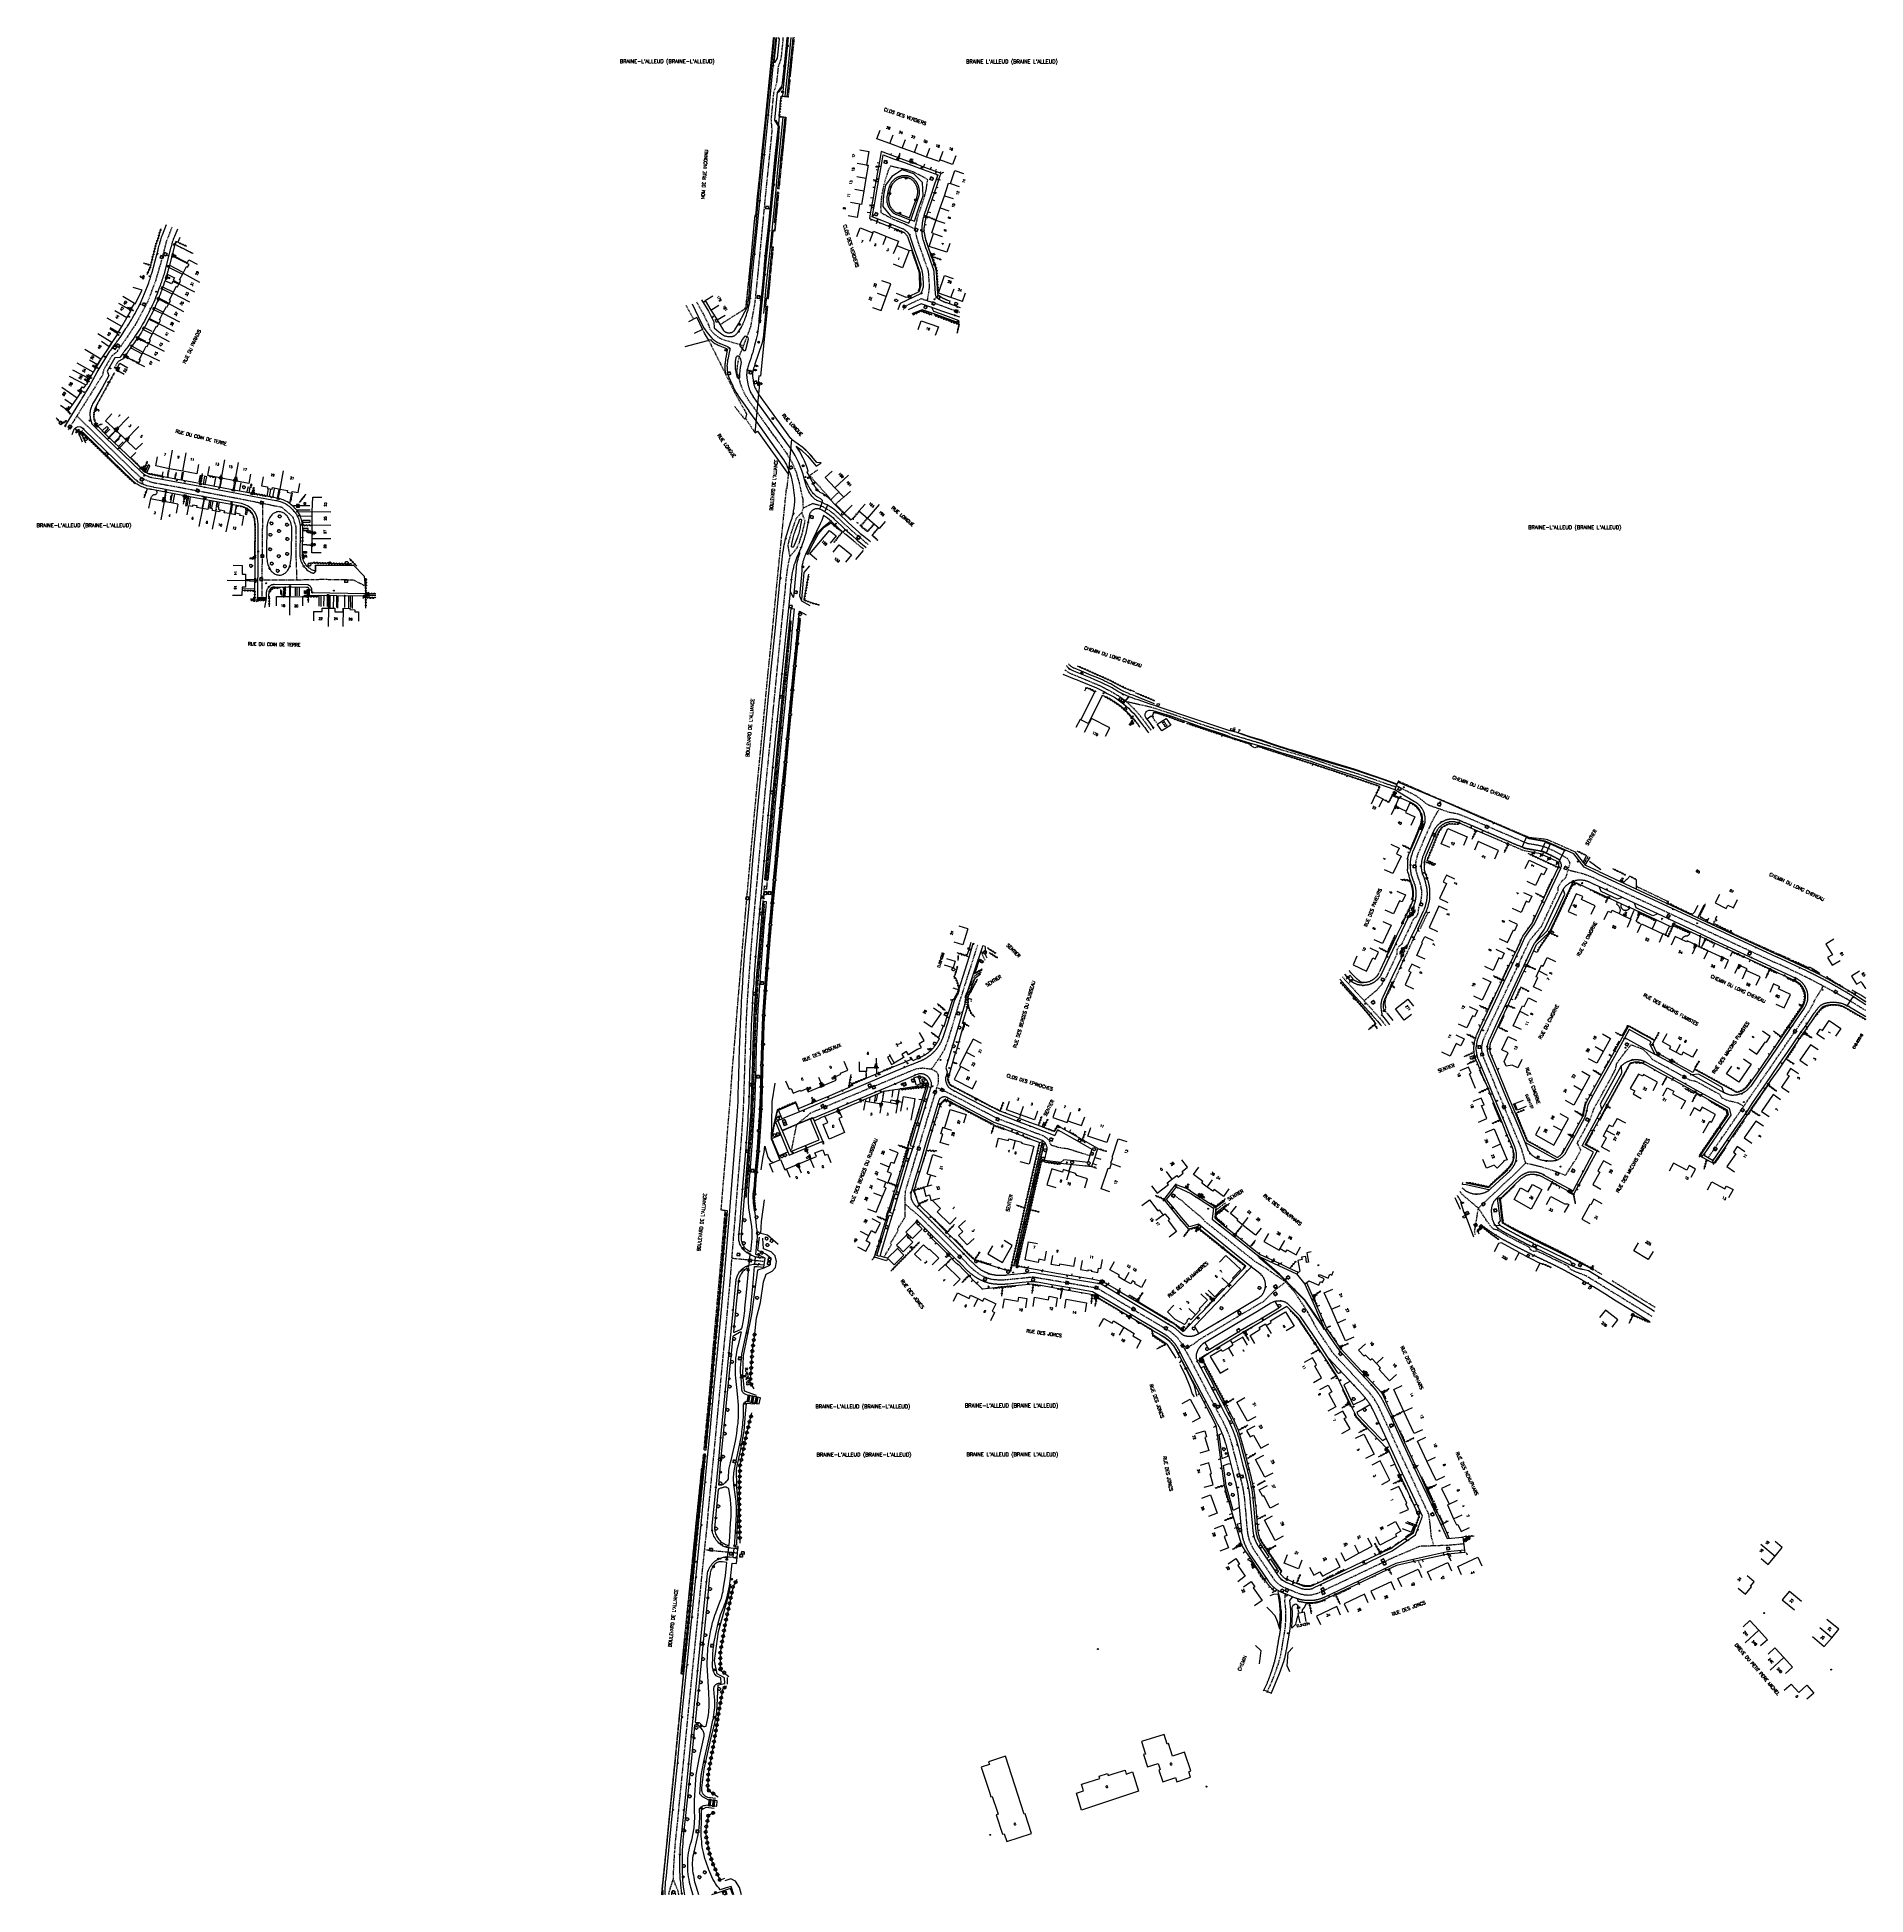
# Model space of a CAD drawing. Header units: millimetres. Extents: x 150015 to 151000, y 151000 to 152000.
import ezdxf
from ezdxf.enums import TextEntityAlignment as Align

# ---------------------------------------------------------------- set-up
doc = ezdxf.new("R2010")
doc.units = ezdxf.units.MM
doc.linetypes.add('DASHED', pattern=[0.75, 0.5, -0.25])
doc.layers.get('0').update_dxf_attribs({"linetype": 'CONTINUOUS'})
for name, color, linetype in [('W0001', 6, 'DASHED'), ('W0003', 5, 'CONTINUOUS'), ('W0006', 2, 'CONTINUOUS'), ('W0008', 7, 'CONTINUOUS'), ('W0010', 4, 'CONTINUOUS'), ('W0014', 7, 'CONTINUOUS'), ('W0015', 2, 'CONTINUOUS'), ('W0016', 2, 'CONTINUOUS'), ('W0017', 7, 'CONTINUOUS'), ('W0020', 2, 'CONTINUOUS'), ('W0051', 7, 'CONTINUOUS'), ('W0060', 7, 'DASHED'), ('W0061', 7, 'CONTINUOUS'), ('W0070', 7, 'DASHED'), ('W0071', 7, 'CONTINUOUS'), ('W0100', 7, 'CONTINUOUS'), ('W0101', 7, 'CONTINUOUS'), ('W0103', 1, 'CONTINUOUS'), ('W0104', 1, 'CONTINUOUS'), ('W0105', 7, 'CONTINUOUS'), ('W0106', 7, 'CONTINUOUS'), ('W0112', 1, 'DASHED'), ('W0113', 2, 'DASHED'), ('W0114', 2, 'DASHED'), ('W0120', 7, 'CONTINUOUS'), ('W0121', 7, 'CONTINUOUS'), ('W0125', 7, 'CONTINUOUS'), ('W0210', 2, 'CONTINUOUS'), ('W0211', 2, 'CONTINUOUS'), ('W0212', 2, 'CONTINUOUS'), ('W0213', 2, 'CONTINUOUS'), ('W0300', 7, 'CONTINUOUS'), ('W0305', 3, 'CONTINUOUS'), ('W0308', 3, 'CONTINUOUS'), ('W0310', 3, 'CONTINUOUS'), ('W0312', 3, 'CONTINUOUS'), ('W0322', 7, 'CONTINUOUS'), ('W0323', 7, 'CONTINUOUS'), ('W0324', 4, 'CONTINUOUS'), ('W0400', 7, 'CONTINUOUS'), ('W0412', 7, 'CONTINUOUS'), ('W0420', 7, 'CONTINUOUS'), ('W0421', 7, 'CONTINUOUS'), ('W0425', 7, 'CONTINUOUS'), ('W0430', 7, 'CONTINUOUS'), ('W0431', 7, 'CONTINUOUS'), ('W0432', 7, 'CONTINUOUS'), ('W0438', 7, 'CONTINUOUS'), ('W0469', 7, 'CONTINUOUS'), ('W0473', 7, 'CONTINUOUS'), ('W0476', 7, 'CONTINUOUS'), ('W0800', 7, 'CONTINUOUS'), ('W0856', 7, 'CONTINUOUS'), ('W0980', 7, 'CONTINUOUS'), ('W0989', 7, 'CONTINUOUS'), ('W0991', 7, 'CONTINUOUS'), ('W1102', 7, 'CONTINUOUS'), ('W1336', 3, 'CONTINUOUS'), ('W1337', 1, 'CONTINUOUS'), ('W1338', 7, 'CONTINUOUS'), ('W1471', 7, 'CONTINUOUS')]:
    doc.layers.add(name, color=color, linetype=linetype)
doc.styles.get("Standard").update_dxf_attribs({"font": 'romans.shx', "width": 0.85})

# ---------------------------------------------------------------- blocks, each defined once
blk = doc.blocks.new('T400')
for p, q in [((-0.15, 0.3), (0.15, 0.3)), ((-0.15, -0.25), (-0.15, 0.3)), ((-0.15, 0.15), (0.15, 0.15)), ((-0.15, 0), (0.15, 0)), ((0.15, 0.3), (0.15, -0.25)), ((-0.15, -0.15), (0.15, -0.15)), ((-0.15, -0.25), (-0.15, -0.3)), ((-0.15, -0.3), (0.15, -0.3)), ((0.15, -0.3), (0.15, -0.25))]:
    blk.add_line(p, q)
blk = doc.blocks.new('T300')
for p, q in [((-0.8, 0.5), (-0.9, 0.3)), ((-0.9, 0.3), (-0.9, 0.2)), ((-0.9, 0.2), (-0.7, 0.1)), ((-0.7, 0.6), (-0.8, 0.5)), ((-0.8, -0.1), (-0.7, 0.1)), ((-0.6, 0.7), (-0.7, 0.6)), ((-0.7, 0.1), (-0.7, 0.1)), ((-0.5, 0.7), (-0.6, 0.7)), ((-0.3, 0.6), (-0.5, 0.7)), ((-0.3, 0.6), (-0.2, 0.7)), ((-0.2, 0.6), (-0.3, 0.6)), ((-0.2, 0.7), (-0.1, 0.8)), ((-0.1, 0.8), (0.1, 0.8)), ((0.1, 0.8), (0.2, 0.7)), ((0.2, 0.7), (0.3, 0.6)), ((0.3, 0.6), (0.4, 0.5)), ((0.5, 0.5), (0.3, 0.5)), ((0.4, 0.5), (0.4, 0.5)), ((0.6, 0.4), (0.5, 0.5)), ((0.6, 0.4), (0.7, 0.3)), ((0.7, 0.3), (0.7, 0.2)), ((0.7, 0.2), (0.7, 0.1)), ((0.7, 0.1), (0.7, -0.2)), ((-0.8, -0.2), (-0.8, -0.1)), ((-0.7, -0.3), (-0.8, -0.2)), ((-0.8, -0.2), (-0.8, -0.2)), ((-0.7, -0.4), (-0.7, -0.3)), ((-0.5, -0.5), (-0.7, -0.4)), ((-0.4, -0.5), (-0.5, -0.5)), ((-0.4, -0.5), (-0.3, -0.5)), ((-0.3, -0.5), (-0.3, -0.4)), ((-0.3, -0.6), (-0.3, -0.5)), ((-0.3, -0.5), (-0.3, -0.5)), ((-0.2, -0.7), (-0.3, -0.6)), ((-0.1, -0.8), (-0.2, -0.7)), ((0.1, -0.8), (-0.1, -0.8)), ((0.2, -0.7), (0.1, -0.8)), ((0.3, -0.5), (0.2, -0.5)), ((0.3, -0.6), (0.2, -0.7)), ((0.2, -0.7), (0.2, -0.7)), ((0.5, -0.4), (0.3, -0.5)), ((0.3, -0.5), (0.3, -0.6)), ((0.3, -0.5), (0.3, -0.5)), ((0.6, -0.3), (0.5, -0.4)), ((0.7, -0.2), (0.6, -0.3)), ((0.6, -0.3), (0.6, -0.3))]:
    blk.add_line(p, q)
blk = doc.blocks.new('T469')
at = {"color": 0, "linetype": 'Continuous', "flags": 128}
for points in [[(-0.4, 0.4), (0.4, -0.4)], [(-0.4, -0.4), (0.4, 0.4)]]:
    blk.add_lwpolyline(points, dxfattribs=at)
at = {"color": 0, "linetype": 'Continuous'}
blk.add_circle((0, 0), 0.5, dxfattribs=at)
blk = doc.blocks.new('T420')
for p, q in [((0.7, 0.7), (-0.8, 0.7)), ((-0.8, 0.7), (-0.8, -0.8)), ((0.7, 0.7), (0.7, -0.8)), ((0.7, -0.8), (-0.8, -0.8))]:
    blk.add_line(p, q)
blk.add_ellipse((0, 0), major_axis=(-0.53, 0.53), ratio=1, start_param=3.926991, end_param=10.210176)
blk = doc.blocks.new('T476')
for p, q in [((-1, 1), (-0.4, 0.4)), ((-0.2, 0.2), (0.2, -0.2)), ((-0.2, -0.2), (0.2, 0.2)), ((0.4, 0.4), (1, 1)), ((-0.4, -0.4), (-1, -1)), ((0.4, -0.4), (1, -1))]:
    blk.add_line(p, q)
blk.add_ellipse((0, 0), major_axis=(-0.424, 0.424), ratio=1, start_param=3.926991, end_param=10.210176)
blk = doc.blocks.new('T425')
for p, q in [((-0.15, 0.6), (0.15, 0.6)), ((-0.15, 0.6), (-0.15, 0.3)), ((-0.15, 0.3), (0.15, 0.3)), ((-0.15, 0.15), (0.15, 0.15)), ((-0.15, -0.15), (-0.15, 0.15)), ((0, 0.45), (0.15, 0.45)), ((0.15, 0.45), (0.15, 0.3)), ((0.15, 0.15), (0.15, -0.15)), ((0.15, -0.15), (-0.15, -0.15))]:
    blk.add_line(p, q)
blk.add_ellipse((0, 0), major_axis=(-0.106, 0.106), ratio=1, start_param=3.9269908, end_param=10.2101761)
blk = doc.blocks.new('T1471')
at = {"color": 0, "linetype": 'Continuous', "flags": 128}
blk.add_lwpolyline([(-0.75, -0.5), (-0.75, 0.5), (0.75, 0.5), (0.75, -0.5), (-0.75, -0.5)], dxfattribs=at)
blk = doc.blocks.new('T412')
for p, q in [((-0.3, 1.2), (0.3, 1.2)), ((-0.3, 1.2), (-0.3, 0.6)), ((-0.3, 0.6), (0.3, 0.6)), ((-0.3, 0.3), (0.3, 0.3)), ((-0.3, -0.3), (-0.3, 0.3)), ((0, 0.9), (0.3, 0.9)), ((0.3, 0.9), (0.3, 0.6)), ((0.3, 0.3), (0.3, -0.3)), ((0.3, -0.3), (-0.3, -0.3))]:
    blk.add_line(p, q)
blk.add_ellipse((0, 0), major_axis=(0.212, 0.212), ratio=1, start_param=5.497787, end_param=11.780972)
blk = doc.blocks.new('T856')
for p, q in [((-0.125, 0), (0.125, 0)), ((0, 0.125), (0, -0.125))]:
    blk.add_line(p, q)
blk.add_ellipse((0, 0), major_axis=(-0.177, 0.177), ratio=1, start_param=3.92699082, end_param=10.21017612)
blk = doc.blocks.new('T430')
at = {"flags": 128}
for points in [[(0.8, 0.8), (-0.8, 0.8)], [(-0.8, 0.8), (-0.8, 0)], [(0.8, 0.8), (-0.8, 0)], [(-0.8, 0), (0.8, 0)], [(-0.4, 2.1), (0.4, 2.1)], [(-0.4, 2.1), (-0.4, 1.3)], [(-0.4, 1.7), (0, 1.7)], [(-0.4, 1.3), (0.4, 1.3)], [(0.8, 0), (0.8, 0.8)]]:
    blk.add_lwpolyline(points, dxfattribs=at)
blk = doc.blocks.new('t310o')
at = {"color": 0, "linetype": 'Continuous'}
for centre, start, end in [((-0.5, 0.4), 216.8699, 323.1304), ((0.5, -0.4), 36.8699, 143.1303)]:
    blk.add_arc(centre, 0.625, start, end, dxfattribs=at)
blk = doc.blocks.new('t305o')
for p, q in [((-0.8, 0), (-0.3, 0.2)), ((-0.3, -0.2), (-0.8, 0)), ((-0.3, 0.2), (0, 0.8)), ((0, 0.8), (0.3, 0.2)), ((0.3, 0.2), (0.8, 0)), ((0.8, 0), (0.3, -0.2)), ((-0.5, -0.6), (-0.3, -0.2)), ((0, -0.3), (-0.5, -0.6)), ((0.6, -0.6), (0, -0.3)), ((0.3, -0.2), (0.6, -0.6))]:
    blk.add_line(p, q)
blk = doc.blocks.new('t302o')
for p, q in [((-0.8, 0.5), (-0.9, 0.3)), ((-0.9, 0.3), (-0.9, 0.2)), ((-0.9, 0.2), (-0.7, 0.1)), ((-0.7, 0.6), (-0.8, 0.5)), ((-0.8, -0.1), (-0.7, 0.1)), ((-0.6, 0.7), (-0.7, 0.6)), ((-0.7, 0.1), (-0.7, 0.1)), ((-0.5, 0.7), (-0.6, 0.7)), ((-0.3, 0.6), (-0.5, 0.7)), ((-0.3, 0.6), (-0.2, 0.7)), ((-0.2, 0.6), (-0.3, 0.6)), ((-0.2, 0.7), (-0.1, 0.8)), ((-0.1, 0.8), (0.1, 0.8)), ((0.1, 0.8), (0.2, 0.7)), ((0.2, 0.7), (0.3, 0.6)), ((0.3, 0.6), (0.4, 0.5)), ((0.5, 0.5), (0.3, 0.5)), ((0.4, 0.5), (0.4, 0.5)), ((0.6, 0.4), (0.5, 0.5)), ((0.6, 0.4), (0.7, 0.3)), ((0.7, 0.3), (0.7, 0.2)), ((0.7, 0.2), (0.7, 0.1)), ((0.7, 0.1), (0.7, -0.2)), ((-0.8, -0.2), (-0.8, -0.1)), ((-0.7, -0.3), (-0.8, -0.2)), ((-0.8, -0.2), (-0.8, -0.2)), ((-0.7, -0.4), (-0.7, -0.3)), ((-0.5, -0.5), (-0.7, -0.4)), ((-0.4, -0.5), (-0.5, -0.5)), ((-0.4, -0.5), (-0.3, -0.5)), ((-0.3, -0.5), (-0.3, -0.4)), ((-0.3, -0.6), (-0.3, -0.5)), ((-0.3, -0.5), (-0.3, -0.5)), ((-0.2, -0.7), (-0.3, -0.6)), ((-0.1, -0.8), (-0.2, -0.7)), ((0.1, -0.8), (-0.1, -0.8)), ((0.2, -0.7), (0.1, -0.8)), ((0.3, -0.5), (0.2, -0.5)), ((0.3, -0.6), (0.2, -0.7)), ((0.2, -0.7), (0.2, -0.7)), ((0.5, -0.4), (0.3, -0.5)), ((0.3, -0.5), (0.3, -0.6)), ((0.3, -0.5), (0.3, -0.5)), ((0.6, -0.3), (0.5, -0.4)), ((0.7, -0.2), (0.6, -0.3)), ((0.6, -0.3), (0.6, -0.3))]:
    blk.add_line(p, q)
blk = doc.blocks.new('t322o')
at = {"color": 0, "linetype": 'Continuous'}
for radius in [0.25, 0.15]:
    blk.add_circle((0, 0), radius, dxfattribs=at)
blk = doc.blocks.new('T432')
at = {"flags": 128}
for points in [[(0.8, 0.8), (-0.8, 0.8)], [(-0.8, 0.8), (-0.8, 0)], [(0.8, 0.8), (-0.8, 0)], [(-0.8, 0), (0.8, 0)], [(-0.4, 2.1), (0.4, 2.1)], [(-0.4, 2.1), (-0.4, 1.3)], [(-0.4, 1.3), (0.4, 1.3)], [(0, 1.7), (0.4, 1.7)], [(0.4, 1.3), (0.4, 1.7)], [(0.8, 0), (0.8, 0.8)]]:
    blk.add_lwpolyline(points, dxfattribs=at)
blk = doc.blocks.new('T438')
for p, q in [((-0.4, 0.2), (0.4, 0.2)), ((-0.4, -0.2), (-0.4, 0.2)), ((0.15, 1.1), (-0.3, 1.1)), ((-0.3, 1.1), (-0.3, 0.5)), ((-0.3, 0.5), (0.15, 0.5)), ((0.3, 0.65), (0.3, 0.95)), ((0.4, 0.2), (0.4, -0.2))]:
    blk.add_line(p, q)
at = {"flags": 128}
for points in [[(-0.4, -0.2), (0.4, 0.2)], [(0.4, -0.2), (-0.4, -0.2)]]:
    blk.add_lwpolyline(points, dxfattribs=at)
for centre, major_axis, start_param, end_param in [((0.15, 0.95), (0.106, -0.106), 0.7853982, 2.3561945), ((0.15, 0.65), (0.106, 0.106), 3.9269908, 5.4977871)]:
    blk.add_ellipse(centre, major_axis=major_axis, ratio=1, start_param=start_param, end_param=end_param)
blk = doc.blocks.new('t323o')
at = {"color": 0, "linetype": 'Continuous'}
for radius in [0.25, 0.15]:
    blk.add_circle((0, 0), radius, dxfattribs=at)
blk = doc.blocks.new('T473')
for p, q in [((-0.166667, 0.166667), (0.166667, -0.166667)), ((-0.166667, -0.166667), (0.166667, 0.166667)), ((0.500001, 0.500001), (1.000002, 1.000002)), ((-1.000002, -1.000002), (-0.500001, -0.500001))]:
    blk.add_line(p, q)
blk.add_ellipse((0, 0), major_axis=(0.471405, 0.471405), ratio=1, start_param=5.4977871438, end_param=11.780972451)
blk = doc.blocks.new('T800')
for p, q in [((-0.2, 0.2), (0.2, 0.2)), ((-0.2, -0.2), (-0.2, 0.2)), ((-0.1, 0.1), (-0.1, 0.1)), ((-0.1, 0), (0, 0.1)), ((-0.1, 0), (0, 0.1)), ((-0.1, 0), (0, 0.1)), ((-0.1, 0), (0, 0.1)), ((-0.1, 0), (0, 0.1)), ((-0.1, -0.1), (0.1, 0.1)), ((-0.1, -0.1), (0.1, 0.1)), ((-0.1, -0.1), (0.1, 0.1)), ((0, -0.1), (0.1, 0)), ((0, -0.1), (0.1, 0)), ((0, -0.1), (0.1, 0)), ((0, -0.1), (0.1, 0)), ((0.2, 0.2), (0.2, -0.2)), ((0.2, -0.2), (-0.2, -0.2)), ((0, -0.1), (0.1, 0)), ((0, -0.1), (0, -0.1)), ((0.1, 0), (0.1, 0)), ((0.1, -0.1), (0.1, -0.1))]:
    blk.add_line(p, q)
blk.add_ellipse((0, 0), major_axis=(-0.0737, 0.0737), ratio=1, start_param=3.926991, end_param=10.210176)

msp = doc.modelspace()

# ---------------------------------------------------------------- linework, layer by layer
at = {"layer": 'W0001'}
for points in [[(150401.6, 151856.3), (150401.8, 151857.5), (150403.4, 151872.9), (150407.8, 151918.2), (150411, 151949.8), (150410.5, 151955.8), (150411.9, 151970.3), (150413.5, 151975.7), (150414.4, 151984.4), (150415.9, 151988.8), (150416.9, 151998.7), (150416.8, 152000)], [(150488.7, 151900.6), (150489, 151901.8), (150489.2, 151902.8), (150489.6, 151904.1), (150490.3, 151906.2), (150491.1, 151908.4), (150492, 151911.1), (150493.1, 151914.5), (150493.5, 151916.2), (150494, 151918.3), (150494.3, 151920.7), (150494.8, 151923.4), (150492.2, 151924.9), (150490.3, 151925.9), (150487.6, 151927.3), (150484.2, 151928.5), (150480.9, 151929.3), (150478.5, 151929.8), (150474.7, 151930.7), (150473.5, 151928.3), (150472.7, 151926.1), (150471.8, 151923.2), (150471.1, 151920.7), (150470.3, 151916.8), (150470, 151915.3), (150469.8, 151913.6), (150469.6, 151911.7), (150469.4, 151908.7), (150469.5, 151905.7), (150472.1, 151904.3), (150474, 151903.2), (150476.6, 151901.9), (150478.2, 151901.3), (150480, 151900.6), (150482.5, 151899.6), (150484.5, 151898.5), (150487.8, 151896.9), (150488.7, 151900.6)], [(150087.7, 151897.9), (150084.8, 151890.5), (150082.1, 151880.1), (150078.8, 151868.8), (150074.7, 151857.9), (150068.4, 151846), (150063.1, 151837.9), (150057.8, 151830.5), (150055.2, 151828.4), (150051, 151821.2), (150050.3, 151818.2), (150031.7, 151788.5)], [(150487.8, 151896.9), (150488.3, 151894.3), (150489, 151891.4), (150490, 151888.3), (150491.2, 151885), (150492.4, 151881.5), (150493.5, 151878.5), (150494.4, 151875.9), (150494.8, 151874.7), (150494.9, 151874.3), (150495, 151873.8), (150495.1, 151872.9), (150495.2, 151871.9), (150495.2, 151870.4), (150495.4, 151868.7), (150495.5, 151866.8), (150495.5, 151865.4), (150495.4, 151864.4), (150495.3, 151863.5), (150494.4, 151858.2)], [(150395.6, 151834), (150384.8, 151837.1), (150382.9, 151837.9), (150380.3, 151839.9), (150377.8, 151842.5), (150376.8, 151845.3), (150373.9, 151851.2), (150370.3, 151857.6)], [(150399.6, 151802.7), (150397.6, 151805.7), (150395.8, 151808.8), (150393.9, 151813.7), (150393, 151816.9), (150392, 151820.1), (150392.5, 151824.7), (150393.7, 151829.4), (150395.6, 151834), (150399.5, 151844.4), (150401.6, 151856.3)], [(150512.1, 151851.9), (150508.7, 151853.1), (150504.2, 151854.7), (150501.7, 151855.7), (150491.2, 151859.3), (150489.1, 151858.3), (150487.1, 151857.4), (150484.6, 151856.2), (150482.1, 151855), (150481.6, 151853.4)], [(150399.6, 151802.7), (150407.3, 151792), (150414.3, 151782.3), (150416, 151780), (150418.7, 151776.1), (150421.6, 151771.3), (150423.9, 151765.9), (150425.5, 151760.1), (150426.5, 151755.6), (150427.4, 151751.8), (150427.6, 151746.6), (150432.7, 151749.1), (150435.7, 151748.4), (150438.7, 151747.2), (150441.6, 151745.4), (150444, 151743.6), (150446.7, 151741.1), (150449.6, 151738.3), (150453.6, 151734.7), (150457.7, 151731.2), (150462.8, 151726.9)], [(150036.5, 151796.2), (150066, 151767.5), (150071.5, 151762.6), (150076.9, 151760.5), (150089, 151758.3), (150126.1, 151751.3), (150146.9, 151747.1), (150152.7, 151742), (150154.5, 151736.2), (150154.5, 151731.1), (150154.4, 151722.2), (150154.9, 151708)], [(150414.3, 151782.3), (150407.3, 151792)], [(150136.3, 151698.4), (150136.4, 151719.7), (150136.7, 151749.2)], [(150427.6, 151746.6), (150426.9, 151744.3)], [(150420.4, 151720.4), (150419.7, 151717.4), (150419, 151713.2), (150418.3, 151707.9), (150417.8, 151701.9), (150416.5, 151689.7), (150414.8, 151672.7), (150413.2, 151656.2), (150411.4, 151638), (150409.6, 151619.3), (150408.3, 151606.3), (150407.1, 151594.2), (150405.6, 151577.4), (150404.1, 151561.3), (150402.8, 151546.7), (150401.3, 151530.2), (150399.7, 151511.9), (150398.9, 151501.5), (150398.1, 151490.3), (150397.5, 151481.7), (150397.1, 151474), (150396.7, 151464.5), (150396.4, 151454.4), (150395.9, 151439.6), (150395.5, 151426.7), (150395.2, 151420.8), (150394.8, 151414.6), (150394.3, 151407.4), (150393.6, 151398.5), (150392.7, 151387.5), (150391.8, 151376.3), (150390.9, 151364.5), (150390, 151353.7), (150388.2, 151330.6), (150387.3, 151320.8), (150386, 151306.4), (150384.2, 151287.9), (150382.9, 151274), (150381.5, 151259), (150380.2, 151245.2), (150378.9, 151231.8), (150377.6, 151218.4), (150376.5, 151207.2), (150375.7, 151197.9), (150373.1, 151173.1), (150372.3, 151165), (150371.2, 151154.1), (150369.9, 151140.5), (150368.6, 151127.6), (150367.3, 151114.5), (150365.5, 151096.7), (150364, 151080.9), (150362.6, 151066.9), (150361, 151051), (150359.9, 151039.4), (150358.9, 151030.3), (150358.3, 151022.9), (150357.8, 151015), (150357.6, 151008.6)], [(150136.4, 151707.9), (150162.9, 151708.1), (150168.3, 151708.3), (150185.4, 151708), (150191.2, 151705)], [(150568.5, 151659.5), (150571.3, 151657.7), (150571.3, 151657.7), (150574.3, 151656.5), (150576, 151655.8), (150577.7, 151655.1), (150586.3, 151651.5), (150587.2, 151651.1), (150587.8, 151650.9), (150588.3, 151650.6), (150588.9, 151650.3), (150589.5, 151650), (150590.9, 151649.2), (150592.3, 151648.5), (150593.7, 151647.7), (150595.2, 151646.9), (150596.8, 151645.9), (150598.4, 151644.9), (150599.9, 151643.8), (150601.4, 151642.6), (150602.9, 151641.4), (150604.2, 151640.1), (150605.6, 151638.8), (150606.8, 151637.4), (150608.2, 151635.9), (150608.3, 151635.8), (150608.5, 151635.6), (150612, 151631.1), (150612.5, 151630.3), (150613.1, 151629.6), (150614.1, 151628.1), (150615, 151626.9)], [(150601.4, 151642.6), (150615, 151639.5), (150616.3, 151639.1)], [(150763.1, 151587.6), (150758.1, 151591.5), (150747.1, 151597.1)], [(150770.2, 151584.7), (150767.1, 151579.3), (150766.1, 151577.4), (150764.9, 151574.8), (150763.5, 151571.6), (150762.1, 151568.5), (150760.8, 151565.3), (150759.7, 151562.8), (150759.1, 151561.3), (150758.5, 151559.9), (150758.1, 151558.4), (150757.7, 151556.7), (150757.5, 151555.2), (150757.5, 151554), (150757.6, 151552.7), (150757.7, 151551.6), (150758, 151550.2), (150758.3, 151549.1), (150758.7, 151547.9), (150759, 151547), (150759.4, 151546), (150759.7, 151545), (150760, 151544), (150760.3, 151542.9), (150760.4, 151542), (150760.6, 151541), (150760.6, 151539.9), (150760.7, 151538.8), (150760.6, 151537.8), (150760.5, 151536.7), (150760.4, 151535.7), (150760.2, 151534.9), (150760.1, 151534), (150759.6, 151532.7), (150759.3, 151531.7), (150759, 151530.8), (150758.8, 151528.6), (150757.9, 151526.6), (150756.2, 151525.1), (150755, 151522.5), (150753.6, 151519.5), (150752.2, 151516.6), (150751.3, 151514.7), (150750, 151511.8), (150748.3, 151510.4), (150747.4, 151508.5), (150747.4, 151506.3), (150746.4, 151504.3), (150745.2, 151501.7), (150744.2, 151499.5), (150743.3, 151497.7), (150742.5, 151495.9), (150741.5, 151493.9), (150740.3, 151491.8), (150738.9, 151489.8), (150737.7, 151488.3), (150736.6, 151487.1), (150735.2, 151485.9), (150733.6, 151484.6), (150732.3, 151483.5), (150729.8, 151481.3)], [(150816.8, 151394), (150815.3, 151399.1), (150814.5, 151401.7), (150813.3, 151404.7), (150811.8, 151408.4), (150810.2, 151412.2), (150808.7, 151415.9), (150807, 151419.9), (150805.2, 151424.3), (150803.5, 151428.4), (150802.1, 151431.6), (150800.7, 151434.9), (150799.5, 151438.1), (150798, 151441.6), (150796.7, 151444.6), (150795.5, 151447.5), (150794.8, 151449.3), (150794.2, 151450.6), (150793.9, 151451.5), (150793.7, 151452.2), (150793.5, 151453), (150793.3, 151453.9), (150793.2, 151454.9), (150793.2, 151455.7), (150793.2, 151456.6), (150793.3, 151457.5), (150793.5, 151458.4), (150793.8, 151459.6), (150794.2, 151460.8), (150794.7, 151462.1), (150795.3, 151463.4), (150796.2, 151465.2), (150797.6, 151468.4), (150799.1, 151471.6), (150801.1, 151475.7), (150803, 151479.8), (150805, 151484), (150806.9, 151488.1), (150809.1, 151492.7), (150810.9, 151496.6), (150812.8, 151500.6), (150814.6, 151504.5), (150816.2, 151508), (150818, 151511.7), (150819.1, 151514), (150822.5, 151518.1), (150825.3, 151521.4), (150827.4, 151526), (150829.3, 151529.9), (150831, 151533.6), (150832.9, 151537.6), (150834.3, 151540.5), (150834.3, 151542.7), (150835.5, 151544.6), (150836.7, 151546.2), (150838.5, 151547.8), (150840.7, 151555.5), (150839.3, 151557.9), (150836.9, 151559.3), (150835, 151560.5), (150831.6, 151562.2), (150828.3, 151563.6), (150826.6, 151564.3), (150824.4, 151564.8), (150822.4, 151565.2), (150819.9, 151565.6), (150818.2, 151565.9), (150817.5, 151566.1), (150814.9, 151567.2), (150811.2, 151568.8), (150807, 151570.6), (150803.2, 151572.2), (150799.1, 151574), (150794.9, 151575.8), (150790.7, 151577.6), (150787.3, 151579.1), (150783.9, 151580.5), (150780.3, 151581.9), (150775.8, 151582.7), (150764.6, 151586.6), (150763.1, 151587.6), (150763.1, 151587.6), (150763.1, 151587.6), (150763.1, 151587.6)], [(150854.8, 151546.8), (150851.6, 151548.3), (150847.1, 151549.8), (150839.6, 151551.7)], [(150854.8, 151546.8), (150904.6, 151523.6), (150925.5, 151513.9), (150940.2, 151507), (150950.9, 151502)], [(150471.1, 151343.2), (150472.9, 151346.2), (150475.2, 151349.9), (150474.7, 151350.8), (150476.5, 151353.7), (150478.8, 151357.5), (150478.5, 151358.4), (150480, 151360.9), (150481.2, 151362.7), (150482.6, 151365), (150482.7, 151378.6), (150483.4, 151381), (150484.6, 151384.9), (150485.9, 151389.1), (150487, 151392.9), (150488, 151396.3), (150489.4, 151400.7), (150490.8, 151405.2), (150492, 151409.5), (150493.3, 151413.5), (150494.5, 151417.6), (150495.7, 151421.4), (150497, 151425.7), (150497.9, 151428.6), (150499.7, 151434.6), (150500.6, 151437.3), (150500.6, 151438.5), (150500.5, 151440.2), (150500.5, 151441.3), (150499.7, 151442.9), (150496.8, 151444.6), (150499, 151447.7), (150501.6, 151451.6), (150503.7, 151455), (150505.4, 151459.3), (150506.3, 151462), (150506.9, 151463.9), (150508, 151467.6), (150509.4, 151472.2), (150510.8, 151476.9), (150511.9, 151480.6), (150512.4, 151482.2), (150512.9, 151483.8), (150513.4, 151485.3), (150513.8, 151486.6), (150514, 151487.2), (150514.8, 151489.8), (150515.8, 151492.8), (150516.8, 151496.1), (150518.1, 151500.1), (150519.4, 151504.2), (150520.6, 151508), (150521.8, 151511.6), (150521.8, 151511.7)], [(150991.7, 151481.2), (150991.7, 151481.2), (150987.5, 151483.5), (150984.3, 151485.3), (150980.2, 151487.6), (150976.1, 151489.8), (150972.5, 151491.7), (150968.3, 151493.8), (150963.5, 151496.2), (150960.3, 151497.7), (150957.4, 151499.1), (150954.2, 151500.6), (150950.9, 151502)], [(150718.1, 151494.2), (150720.1, 151491.9), (150721.5, 151490.5), (150738.1, 151472.1), (150739.1, 151470.9), (150740.2, 151469.5), (150741.3, 151468.1)], [(150915.1, 151396.9), (150917.7, 151400.6), (150920, 151404), (150922.5, 151407.6), (150924.9, 151411), (150927.4, 151414.7), (150929.8, 151418.1), (150940.6, 151433.9), (150943.1, 151437.5), (150945.7, 151441.3), (150948.1, 151444.7), (150950.5, 151448.3), (150952.8, 151451.7), (150955.2, 151455.1), (150957.6, 151458.7), (150959.6, 151461.6), (150961.7, 151464.6), (150963.7, 151467.5), (150965.5, 151470.1), (150967.5, 151473.1), (150969.6, 151476.1), (150971.4, 151479.3), (150973, 151482.7), (150974.2, 151484.5), (150977.1, 151489.3)], [(150991.7, 151481.2), (151000, 151476.1)], [(150791.3, 151369.7), (150799.2, 151377.2), (150802.7, 151380.5), (150805.9, 151383.5), (150808.9, 151386.3), (150811.5, 151388.8), (150816.8, 151394), (150824.9, 151392.1), (150831.3, 151390.1), (150838.3, 151387.4), (150842.2, 151393.6), (150844.2, 151396.5), (150846.5, 151401), (150844.6, 151404.8), (150846.1, 151407.5), (150847.8, 151410.6), (150849.4, 151413.6), (150851.5, 151417.4), (150853.6, 151423.4), (150855.6, 151426.9), (150857, 151429.4), (150859, 151433.1), (150861.5, 151437.6), (150863.6, 151441.5), (150865.1, 151444.3), (150865.9, 151447.7), (150868, 151450.6), (150870.6, 151454), (150873.6, 151457.7), (150877.3, 151456.3), (150879.9, 151455.3), (150881.8, 151453.5), (150885.1, 151449.8), (150888.7, 151447.8), (150892.3, 151445.9), (150896, 151443.8), (150899.5, 151441.9), (150902.1, 151440.4), (150905.1, 151438.7), (150908.3, 151438.1), (150910.4, 151437), (150913.2, 151435.4), (150915.9, 151433.9), (150919.2, 151432.1), (150921.1, 151431.1), (150922.3, 151429.2), (150924.7, 151428), (150926.7, 151427.4), (150928.3, 151427.1), (150931.4, 151426.3), (150934.2, 151424.5)], [(150487.3, 151444.2), (150477.3, 151440), (150453.7, 151430.2), (150443.8, 151426), (150431.9, 151421), (150424, 151414.6), (150421.1, 151400.2)], [(150487.3, 151444.2), (150488.8, 151444.8), (150492, 151445.2), (150496.8, 151444.6)], [(150582.1, 151397.9), (150578.4, 151399), (150574.6, 151400.2), (150570.2, 151401.6), (150565.7, 151402.2), (150561.2, 151403.6), (150560.5, 151405.5), (150559.2, 151407.2), (150556.8, 151408.7), (150552.4, 151410.3), (150548.2, 151411.9), (150544.5, 151413.3), (150541.2, 151414.6), (150537.9, 151415.8), (150534.7, 151417), (150532.3, 151418), (150530.5, 151418.8), (150527.6, 151420.4), (150523.9, 151422.3), (150519.8, 151424.4), (150516.2, 151426.4), (150512.7, 151428.2), (150509.5, 151429.8), (150506.7, 151431.3), (150499.7, 151434.6)], [(150482.7, 151371.8), (150490.9, 151364.8), (150493.3, 151362.4), (150496.4, 151359.3), (150499.2, 151356.5), (150502.7, 151353), (150505.7, 151350), (150509.6, 151346.1), (150512.5, 151343.2), (150515.7, 151340.1), (150517.9, 151337.8), (150519.3, 151336.6), (150520.4, 151335.7), (150521.7, 151334.8), (150522.8, 151334), (150524.1, 151333.3), (150525.3, 151332.7), (150526.8, 151332.2), (150527.9, 151331.8), (150529.1, 151331.5), (150530.5, 151331.3), (150531.8, 151331.2), (150532.9, 151331.1), (150534.1, 151331.1), (150535.5, 151331.1), (150536.7, 151331.2), (150539.4, 151331.5), (150542.8, 151331.8), (150546.8, 151332.2), (150550.2, 151332.6), (150551.6, 151332.7), (150552.6, 151332.5), (150556.1, 151331.9), (150560.2, 151331.2), (150564.5, 151330.5), (150568.9, 151329.7), (150573.7, 151328.9), (150577.5, 151328.2), (150580.5, 151327.7), (150583.8, 151327.1), (150585.8, 151326.8), (150586.6, 151326.3), (150590.2, 151324.2), (150593.6, 151322.2), (150597.2, 151320), (150601.5, 151317.5), (150605.7, 151315), (150610, 151312.4), (150614, 151310.1), (150618.1, 151307.6), (150621.6, 151305.6), (150623.7, 151304.3), (150625.1, 151303.5), (150626.3, 151302.6), (150627.3, 151301.7), (150628.4, 151300.7), (150629.2, 151299.9), (150630.6, 151298.1), (150631.6, 151296.5), (150634.6, 151291.2), (150636.8, 151287.1), (150638.4, 151283.9), (150640.3, 151280.3), (150642.2, 151276.7), (150643.9, 151273.4), (150645.4, 151270.4), (150647.2, 151267.1), (150648.8, 151264.1), (150650.3, 151261.2), (150651.7, 151258.5), (150652.9, 151256.3), (150653.9, 151254.4), (150654.7, 151252.7), (150655.4, 151251.2), (150656, 151249.7), (150656.6, 151248.4), (150657.2, 151246.8), (150657.7, 151245.2), (150658.2, 151243.5), (150658.8, 151241.5), (150659.5, 151238.5), (150660.6, 151234.3), (150661.7, 151230), (150662.5, 151226.8), (150663.4, 151223.4), (150664, 151221.1), (150664.5, 151218.6), (150664.9, 151216.2), (150665.2, 151214.1), (150665.6, 151209.7), (150666, 151205.3), (150666.3, 151201.7), (150666.5, 151199.1), (150666.8, 151196.7), (150667, 151194.7), (150667.3, 151193.1), (150667.7, 151191.6), (150668.2, 151190.2), (150668.8, 151188.8), (150669.5, 151187.4), (150670.3, 151185.9), (150671.6, 151184.1), (150673.7, 151180.9), (150676, 151177.5), (150678.3, 151174.1), (150680.1, 151171.5), (150681.1, 151170), (150682, 151168.9), (150683.3, 151167.6), (150684.7, 151166.6), (150686.3, 151165.7), (150688.6, 151164.7), (150690.9, 151163.8), (150692.8, 151163), (150695.2, 151162.1), (150696.4, 151161.8), (150697.5, 151161.6), (150698.7, 151161.5), (150699.6, 151161.4), (150700.7, 151161.5), (150701.6, 151161.6), (150702.6, 151161.8), (150703.6, 151162), (150704.8, 151162.5), (150705.9, 151162.9), (150708.8, 151164.3), (150712.4, 151166), (150715.9, 151167.6), (150719.8, 151169.5), (150724.1, 151171.5), (150728.7, 151173.7), (150733.7, 151176.1), (150738, 151178.1), (150741.3, 151179.7), (150745.8, 151181.8), (150750.6, 151183.8), (150755.5, 151185.9), (150759.7, 151187.8), (150774.8, 151188.3), (150779.3, 151188.7), (150783.4, 151189.1)], [(150767.3, 151188), (150766, 151192.8), (150765.5, 151198.1), (150764.7, 151204.7), (150761.9, 151210.6), (150758.9, 151217), (150756.2, 151223), (150752.8, 151230.2), (150749.6, 151237), (150746.4, 151243.9), (150743.4, 151250.4), (150740.8, 151255.9), (150739, 151259.8), (150737.8, 151262.4), (150736.7, 151264.5), (150735.7, 151266.2), (150734.7, 151267.7), (150733.6, 151269.2), (150732.6, 151270.5), (150730.9, 151272.3), (150728.6, 151274.8), (150725.3, 151278.4), (150722.4, 151281.5), (150719.3, 151284.8), (150716.4, 151287.9), (150713.9, 151290.7), (150713.4, 151291.2), (150712, 151293.2), (150708.9, 151297.8), (150706.4, 151301.5), (150705.3, 151303.1), (150703.5, 151306.3), (150701.6, 151309.8), (150699.6, 151313.4), (150697.4, 151317), (150695.2, 151320.2), (150692.7, 151324), (150687.6, 151330), (150682.4, 151333.5), (150677.3, 151337.1), (150675.4, 151338.3), (150673.7, 151339.3), (150671, 151341), (150667.1, 151344.1), (150663.1, 151347.3), (150659, 151350.6), (150655.7, 151353.3), (150652.2, 151356.1), (150648.3, 151359.2), (150645.2, 151361.6), (150644.2, 151362.4), (150642.2, 151364.7), (150639.9, 151366.6), (150636.6, 151369.3), (150634.2, 151371.4), (150631.9, 151373.5), (150629.4, 151375.2), (150626.1, 151377.7)], [(150885, 151311.3), (150880.3, 151314.2), (150875.9, 151316.9), (150871.3, 151319.7), (150866.7, 151322.6), (150861.7, 151325.6), (150857.4, 151328.3), (150853.2, 151330.9), (150849.2, 151333.3), (150845.9, 151334.6), (150843, 151335.7), (150840.9, 151336.8), (150839.7, 151338.4), (150837.2, 151339.7), (150834.2, 151341.1), (150831.3, 151342.5), (150828.6, 151343.9), (150826.3, 151345), (150824.1, 151346), (150823, 151346.5), (150821.2, 151346.4), (150819.4, 151347.3), (150818.9, 151348.5), (150817.6, 151349.2), (150815.8, 151350.1), (150813.9, 151351.1), (150811.9, 151352.1), (150809.9, 151353.2), (150808.1, 151354.1), (150806.3, 151355.1), (150804.8, 151356), (150802.9, 151357.1), (150801.6, 151357.9), (150799.4, 151358.4), (150797.6, 151360.4), (150796.1, 151362.5), (150791.3, 151369.7), (150784.4, 151375.5), (150782.6, 151377.1), (150781.3, 151378.6)], [(150789.8, 151355.3), (150789.3, 151356.9), (150791.3, 151369.7)], [(150406.9, 151340.9), (150403.2, 151341.3), (150399.2, 151341.7), (150394.4, 151342.1), (150389.2, 151342.6)], [(150633.1, 151293.8), (150635.7, 151295.3), (150638.4, 151296.9), (150641, 151298.9), (150643.7, 151300.6), (150647, 151302.5), (150651.2, 151305), (150655.3, 151307.5), (150660, 151310.3), (150664.3, 151312.9), (150668.5, 151315.3), (150672.2, 151317.6), (150675.5, 151319.5), (150678, 151321.7), (150679.7, 151323.6), (150681.8, 151325.6), (150687.6, 151330)], [(150392.3, 151183.9), (150387.6, 151184.4), (150380.9, 151185), (150374.4, 151185.7)], [(150360.7, 151000), (150360.4, 151001.8), (150357.6, 151008.6), (150355.2, 151001), (150355.3, 151000)]]:
    msp.add_lwpolyline(points, dxfattribs=at)
msp.add_lwpolyline([(150426.9, 151744.3), (150423.7, 151740.7), (150422.8, 151738.1), (150421.7, 151734.9), (150421, 151732.8), (150420.4, 151730.8), (150420, 151729.1), (150419.4, 151726.5), (150420.4, 151720.4), (150424.4, 151725.2), (150425.6, 151728.1), (150426.5, 151730.8), (150427.4, 151733.8), (150428.7, 151739.7)], close=True, dxfattribs=at)
at = {"layer": 'W0003'}
for points in [[(150600.1, 151641.4), (150603.1, 151644.8), (150602.8, 151645), (150599.9, 151641.6), (150600.1, 151641.4)], [(150914.5, 151523.8), (150918.1, 151522.1), (150918.2, 151522.3), (150914.5, 151523.9), (150914.5, 151523.8)], [(150914.5, 151523.8), (150918.1, 151522.1), (150918.2, 151522.3)], [(150673.2, 151343.7), (150673, 151343.4), (150679.9, 151337.5), (150684, 151333.9), (150689.2, 151328.7), (150697.6, 151320.2), (150703.5, 151311.5), (150707.1, 151306.2), (150708.1, 151304.6), (150708.4, 151304.8), (150702.8, 151313.1), (150700.7, 151316.2), (150697.9, 151320.4), (150692.5, 151325.7), (150684.2, 151334.1), (150680.1, 151337.7), (150673.2, 151343.7)]]:
    msp.add_lwpolyline(points, dxfattribs=at)
msp.add_lwpolyline([(150416.6, 151411.4), (150416.5, 151411.7), (150424.2, 151414.9), (150431.4, 151417.9), (150431.5, 151417.6), (150424.3, 151414.7)], close=True, dxfattribs=at)
at = {"layer": 'W0006'}
for points in [[(150485.7, 151901.8), (150487.6, 151901.1), (150490.2, 151908.8), (150492.3, 151914.8), (150492, 151921.9), (150487.3, 151926.5), (150480.9, 151928.8), (150475.5, 151925.2), (150472, 151920.5), (150471, 151915.1), (150470.5, 151909.2), (150470.6, 151909), (150474.7, 151904), (150484.5, 151900), (150485.2, 151901.8)], [(150511.7, 151847.5), (150501.7, 151851.1), (150498.1, 151852.4), (150497, 151854.6)], [(150185.6, 151715.7), (150165, 151715.8), (150165, 151712.7), (150165, 151712.7), (150165, 151712.6), (150165, 151712.6), (150165, 151712.6), (150165, 151712.5), (150164.9, 151712.3), (150164.8, 151712.2), (150164.7, 151712.1), (150164.5, 151711.9), (150164.4, 151711.8), (150164.3, 151711.7), (150164.1, 151711.6), (150164, 151711.6), (150164, 151711.6), (150163.9, 151711.6), (150163.9, 151711.6)], [(150868.9, 151536.9), (150866.2, 151536), (150866.2, 151536), (150857.4, 151540.1), (150856.3, 151542.8)], [(150837, 151541.4), (150836.2, 151540), (150831.2, 151529.4), (150826.9, 151520.1), (150826.8, 151519.9), (150821.7, 151512.5)], [(150887.9, 151528.1), (150885.3, 151527.1), (150876.3, 151531.3), (150875.4, 151533.9)], [(150870.1, 151461.5), (150886.5, 151452.5)], [(150868.4, 151446.3), (150868.2, 151446.3), (150856.9, 151425.7), (150857.6, 151423.1)], [(150490.9, 151436.7), (150488.7, 151435.8), (150487.2, 151439.8), (150489.4, 151440.6), (150489.6, 151440)], [(150496.3, 151434.6), (150494.8, 151435), (150492.9, 151428.7), (150494.4, 151428.3)], [(150906.5, 151441.4), (150923.5, 151432)], [(150416.3, 151417.8), (150414.3, 151422.5), (150423.5, 151426.4), (150425.5, 151421.7)], [(150494, 151427), (150492.5, 151427.4), (150490.8, 151421.8), (150489, 151415.7), (150490.4, 151415.3)], [(150490, 151413.9), (150488.6, 151414.4), (150485.3, 151403.4), (150486.7, 151403)], [(150419.3, 151399.8), (150414.7, 151397.9), (150410.8, 151407.2), (150415.4, 151409.1)], [(150484.7, 151396.2), (150483.2, 151396.7), (150484.8, 151402.1), (150486.3, 151401.7)], [(150484.3, 151394.9), (150482.8, 151395.3), (150480.6, 151388.1), (150477.8, 151378.7), (150479.2, 151378.2)], [(150475.8, 151366.9), (150474.3, 151367.4), (150477.3, 151377.3), (150478.8, 151376.9)], [(150479.2, 151378.2), (150477.8, 151378.7)], [(150473.7, 151359.9), (150472.2, 151360.3), (150473.9, 151366), (150475.4, 151365.5)], [(150484, 151355.7), (150486.6, 151353.3), (150491.7, 151358.5), (150488.2, 151362.1)], [(150468.8, 151343.7), (150467.3, 151344.2), (150469.5, 151351.2), (150471.8, 151358.9), (150473.3, 151358.5)], [(150479.2, 151348.7), (150481.6, 151346.2), (150486.8, 151351.4), (150483.3, 151355)], [(150800.7, 151360.1), (150801, 151359.6)], [(150801, 151359.6), (150801.2, 151359.4), (150801.4, 151359.2), (150801.6, 151359.1), (150801.8, 151358.9), (150802, 151358.8), (150802.2, 151358.6), (150802.4, 151358.5), (150802.6, 151358.4), (150802.8, 151358.2), (150803, 151358.1), (150803.3, 151358), (150803.5, 151357.8), (150803.7, 151357.7), (150803.9, 151357.6), (150804.1, 151357.4), (150804.3, 151357.3), (150804.5, 151357.2), (150804.8, 151357.1), (150805, 151357), (150805.2, 151356.8), (150805.4, 151356.7), (150805.6, 151356.6), (150805.8, 151356.5), (150806.1, 151356.4), (150806.3, 151356.2), (150806.5, 151356.1), (150806.7, 151356), (150807, 151355.9), (150807.2, 151355.8), (150807.4, 151355.7), (150807.6, 151355.5), (150807.8, 151355.4), (150808.1, 151355.3), (150808.3, 151355.2), (150808.5, 151355.1), (150808.7, 151355), (150808.9, 151354.8), (150809.2, 151354.7), (150809.4, 151354.6), (150809.6, 151354.5), (150809.8, 151354.4), (150810, 151354.3), (150810.3, 151354.1), (150810.5, 151354), (150810.7, 151353.9), (150810.9, 151353.8), (150811.1, 151353.7), (150811.4, 151353.5), (150811.6, 151353.4), (150811.8, 151353.3), (150812, 151353.2), (150812.2, 151353.1), (150812.5, 151353), (150812.7, 151352.8), (150812.9, 151352.7), (150813.1, 151352.6), (150813.3, 151352.5), (150813.6, 151352.4), (150813.8, 151352.3), (150814, 151352.2), (150814.2, 151352), (150814.4, 151351.9), (150814.7, 151351.8), (150814.9, 151351.7), (150815.1, 151351.6), (150815.3, 151351.5), (150815.6, 151351.4), (150815.8, 151351.2), (150816, 151351.1), (150816.2, 151351), (150816.4, 151350.9), (150816.7, 151350.8), (150816.9, 151350.7), (150817.1, 151350.6), (150817.3, 151350.4), (150817.6, 151350.3), (150817.8, 151350.2), (150818, 151350.1), (150818.2, 151350), (150818.4, 151349.9), (150818.7, 151349.8), (150818.9, 151349.7), (150819.1, 151349.6), (150819.3, 151349.4), (150819.6, 151349.3), (150819.8, 151349.2), (150820, 151349.1), (150820.2, 151349)], [(150473.2, 151342.6), (150476.6, 151339.1), (150481.9, 151344.4), (150478.4, 151347.9)], [(150701.2, 151346.1), (150699, 151345.7), (150699.9, 151340.6), (150698.8, 151340.4), (150698.3, 151343.7), (150696.1, 151343.3), (150696.4, 151342), (150694.1, 151341.6), (150695.2, 151335.7), (150693.5, 151334.3)], [(150842, 151338.5), (150831, 151343.8), (150822.1, 151348.1)], [(150668.9, 151337.9), (150666.9, 151335.9), (150658.9, 151327.5), (150650.3, 151318.5), (150638.4, 151306.1), (150640.6, 151302.4)], [(150698, 151329), (150700, 151330.6), (150705.4, 151328.2), (150706.3, 151330.2), (150707.4, 151329.7), (150708.2, 151331.7), (150705.2, 151333), (150705.7, 151334), (150710.4, 151332), (150711.3, 151334.1), (150712.4, 151333.7), (150713.3, 151335.7)], [(150681.9, 151319.3), (150683.8, 151315.8), (150678.4, 151312.6), (150674, 151310), (150669.9, 151307.6), (150663.1, 151303.6), (150662.4, 151304.9), (150661.1, 151304.1), (150661.8, 151302.8), (150651.3, 151296.5), (150646.3, 151293.5), (150644.2, 151297.2)], [(150647.8, 151272.8), (150649.2, 151273.5), (150643.4, 151284.5), (150642, 151283.8)], [(150657.2, 151254.8), (150658.6, 151255.5), (150657.6, 151257.5), (150656.6, 151259.4), (150654.6, 151263.2), (150649.9, 151272.1), (150648.5, 151271.5)], [(150673, 151187.8), (150674.3, 151188.6), (150674.1, 151188.8), (150674, 151189), (150673.9, 151189.2), (150673.8, 151189.4), (150673.6, 151189.6), (150673.5, 151189.8), (150673.4, 151190), (150673.3, 151190.3), (150673.2, 151190.5), (150673.1, 151190.7), (150673, 151190.9), (150672.9, 151191.1), (150672.8, 151191.3), (150672.7, 151191.6), (150672.6, 151191.8), (150672.5, 151192), (150672.4, 151192.2), (150672.3, 151192.5), (150672.3, 151192.7), (150672.2, 151193), (150672.1, 151193.2), (150672.1, 151193.4), (150672, 151193.7), (150672, 151193.9), (150671.9, 151194.2), (150671.9, 151194.4), (150671.8, 151194.7), (150671.8, 151194.9), (150671.7, 151195.2), (150671.7, 151195.4), (150671.7, 151195.7), (150671.6, 151195.9), (150671.6, 151196.2), (150671.6, 151196.4), (150671.5, 151196.7), (150671.5, 151196.9), (150671.5, 151197.2), (150671.5, 151197.4), (150670.6, 151207.6), (150670.1, 151213.1), (150670, 151213.5), (150669.8, 151215.6), (150669.7, 151215.9), (150669.7, 151216.1), (150669.7, 151216.4), (150669.6, 151216.7), (150669.6, 151216.9), (150669.6, 151217.2), (150669.5, 151217.4), (150669.5, 151217.7), (150669.4, 151218), (150669.4, 151218.2), (150669.3, 151218.4), (150669.3, 151218.7), (150669.2, 151218.9), (150669.2, 151219.2), (150669.1, 151219.4), (150669.1, 151219.7), (150669, 151219.9), (150669, 151220.2), (150668.9, 151220.4), (150668.9, 151220.6), (150668.8, 151220.9), (150668.8, 151221.1), (150668.7, 151221.4), (150668.7, 151221.6), (150668.6, 151221.9), (150668.6, 151222.1), (150668.5, 151222.3), (150668.5, 151222.6), (150668.4, 151222.8), (150668.3, 151223.1), (150668.3, 151223.3), (150668.2, 151223.5), (150668.2, 151223.8), (150668.1, 151224), (150668.1, 151224.2), (150668, 151224.5), (150667.9, 151224.7), (150667.9, 151225), (150667.8, 151225.2), (150667.8, 151225.4), (150667.7, 151225.7), (150667.7, 151225.9), (150667.6, 151226.1), (150667.5, 151226.4), (150667.5, 151226.6), (150667.4, 151226.9), (150667.4, 151227.1), (150667.3, 151227.3), (150667.2, 151227.6), (150667.2, 151227.8), (150667.1, 151228.1), (150667.1, 151228.3), (150667, 151228.5), (150666.9, 151228.8), (150666.9, 151229), (150666.8, 151229.3), (150666.7, 151229.5), (150666.7, 151229.7), (150666.6, 151230), (150666.6, 151230.2), (150666.5, 151230.5), (150666.4, 151230.7), (150666.4, 151230.9), (150666.3, 151231.2), (150666.3, 151231.4), (150666.2, 151231.6), (150664.1, 151239.6), (150663.5, 151242), (150663.5, 151242.3), (150663.4, 151242.5), (150663.3, 151242.7), (150663.3, 151243), (150663.2, 151243.2), (150663.1, 151243.5), (150663.1, 151243.7), (150663, 151243.9), (150662.9, 151244.2), (150662.9, 151244.4), (150662.8, 151244.6), (150662.7, 151244.9), (150662.6, 151245.1), (150662.6, 151245.4), (150662.5, 151245.6), (150662.4, 151245.9), (150662.4, 151246.1), (150662.3, 151246.4), (150662.2, 151246.6), (150662.1, 151246.8), (150662, 151247.1), (150662, 151247.3), (150661.9, 151247.6), (150661.8, 151247.8), (150661.7, 151248), (150661.7, 151248.3), (150661.6, 151248.5), (150661.5, 151248.8), (150661.4, 151249), (150661.3, 151249.2), (150661.2, 151249.4), (150661.1, 151249.7), (150661.1, 151249.9), (150661, 151250.2), (150660.9, 151250.4), (150660.8, 151250.6), (150660.7, 151250.9), (150660.6, 151251.1), (150660.5, 151251.3), (150660.4, 151251.6), (150660.3, 151251.8), (150660.2, 151252.1), (150660.1, 151252.3), (150660, 151252.5), (150659.9, 151252.8), (150659.8, 151253), (150659.7, 151253.2), (150659.6, 151253.5), (150659.5, 151253.7), (150659.3, 151253.9), (150659.2, 151254.2), (150659.2, 151254.2), (150657.8, 151253.5)], [(150677.4, 151181.2), (150678.7, 151182), (150675, 151187.3), (150673.8, 151186.6)], [(150681.9, 151174.5), (150683.1, 151175.4), (150679.5, 151180.8), (150678.2, 151179.9)]]:
    msp.add_lwpolyline(points, dxfattribs=at)
for points in [[(150483.3, 151435.9), (150482.7, 151437.4), (150481.3, 151436.7), (150481.9, 151435.3)], [(150487.4, 151439.3), (150487.9, 151437.9), (150486.5, 151437.3), (150486, 151438.7)]]:
    msp.add_lwpolyline(points, close=True, dxfattribs=at)
at = {"layer": 'W0008'}
for points in [[(150413, 152000), (150411.2, 151982.5), (150409.5, 151965.8), (150408.4, 151954.8), (150407, 151940.4), (150405.6, 151926.6), (150404.1, 151911.5), (150402.9, 151898.8), (150401.3, 151883.1), (150400.4, 151874.2), (150399.9, 151868.8), (150399.1, 151860.7), (150399, 151859.6), (150398.8, 151858.4), (150398.7, 151857.2), (150398.5, 151856.2)], [(150403.9, 151848.1), (150404.5, 151853.9), (150405.5, 151863.6), (150406.4, 151872.5), (150406.9, 151877.8), (150407.8, 151887.3), (150408.8, 151896.3), (150410.2, 151910.9), (150411.5, 151924.8), (150412.6, 151935.8), (150414.3, 151952.2), (150412.4, 151955.5), (150413.9, 151970.4), (150416.4, 151973.9), (150416.8, 151977.2), (150417.6, 151985.1), (150418.6, 151995.7), (150419.1, 152000)], [(150478.9, 151853.6), (150480.1, 151856.9), (150491.1, 151862.1), (150491.8, 151863.6), (150491.9, 151863.9), (150492, 151864.1), (150492.1, 151864.4), (150492.2, 151864.7), (150492.2, 151864.9), (150492.3, 151865.2), (150492.3, 151865.4), (150492.4, 151865.6), (150492.4, 151865.9), (150492.4, 151866.1), (150492.4, 151866.4), (150492.4, 151866.6), (150492.4, 151866.9), (150492.4, 151867.1), (150492.4, 151867.3), (150492.4, 151867.5), (150492.4, 151867.8), (150492.1, 151872.8), (150492, 151873), (150492, 151873.3), (150492, 151873.5), (150491.9, 151873.8), (150491.8, 151874), (150491.8, 151874.3), (150491.7, 151874.5), (150491.6, 151874.8), (150491.5, 151875), (150487.7, 151885.9), (150485.1, 151893.3), (150485, 151893.5), (150484.9, 151893.8), (150484.8, 151894), (150484.6, 151894.2), (150484.5, 151894.4), (150484.3, 151894.6), (150484.2, 151894.8), (150484, 151895), (150483.8, 151895.2), (150483.6, 151895.3), (150483.4, 151895.5), (150483.2, 151895.7), (150483, 151895.8), (150482.8, 151896), (150482.6, 151896.2), (150482.4, 151896.3), (150482.2, 151896.4), (150482, 151896.6), (150481.8, 151896.7), (150481.5, 151896.8), (150474.5, 151899.6), (150470.9, 151901), (150464.9, 151903.4), (150466.1, 151909.9), (150467.6, 151918.5), (150469.1, 151927.4), (150470, 151932.5), (150470.8, 151936.7), (150476.3, 151934.7), (150482.2, 151932.6), (150488.3, 151930.3), (150500.2, 151926), (150498.3, 151920.5), (150496.2, 151914.4), (150492.9, 151904.6), (150492.8, 151904.3), (150492.7, 151904.1), (150492.6, 151903.8), (150492.6, 151903.6), (150492.5, 151903.3), (150492.4, 151903.1), (150492.3, 151902.8), (150492.3, 151902.6), (150492.2, 151902.4), (150492.2, 151902.1), (150492.1, 151901.9), (150492.1, 151901.6), (150492, 151901.4), (150492, 151901.1), (150491.9, 151900.8), (150491.9, 151900.6), (150491.8, 151900.3), (150491.8, 151900.1), (150491.8, 151899.9), (150491.7, 151899.6), (150491.7, 151899.4), (150491.7, 151899.1), (150491.7, 151898.9), (150491.6, 151898.6), (150491.6, 151898.4), (150491.6, 151898.1), (150491.6, 151897.9), (150491.6, 151897.6), (150491.6, 151897.4), (150491.6, 151897.1), (150491.5, 151896.9), (150491.5, 151896.6), (150491.5, 151896.4), (150491.5, 151896.1), (150491.5, 151895.9), (150491.5, 151895.6), (150491.5, 151895.4), (150491.6, 151895.1), (150491.6, 151894.9), (150491.6, 151894.6), (150491.6, 151894.3), (150491.6, 151894.1), (150491.7, 151893.8), (150491.7, 151893.6), (150491.7, 151893.3), (150491.8, 151893.1), (150491.8, 151892.8), (150491.9, 151892.6), (150491.9, 151892.3), (150492, 151892.1), (150492, 151891.9), (150492.1, 151891.6), (150492.2, 151891.4), (150492.2, 151891.1), (150492.3, 151890.9), (150492.4, 151890.7), (150492.4, 151890.4), (150492.5, 151890.2), (150492.6, 151890), (150493.6, 151886.9), (150494.2, 151885.3), (150497.3, 151876.5), (150497.4, 151876.2), (150497.5, 151876), (150497.6, 151875.7), (150497.7, 151875.5), (150497.7, 151875.2), (150497.8, 151875), (150497.9, 151874.8), (150497.9, 151874.6), (150498, 151874.3), (150498, 151874.1), (150498, 151873.9), (150498.1, 151873.6), (150498.1, 151873.4), (150498.1, 151873.2), (150498.8, 151862.2), (150498.8, 151861.9), (150498.8, 151861.7), (150498.9, 151861.5), (150499, 151861.2), (150499, 151861), (150499.1, 151860.8), (150499.3, 151860.6), (150499.4, 151860.4), (150499.6, 151860.1), (150499.7, 151860), (150499.9, 151859.8), (150500.1, 151859.6), (150500.2, 151859.5), (150500.4, 151859.3), (150500.6, 151859.2), (150500.8, 151859.1), (150501, 151858.9), (150501.2, 151858.8), (150501.5, 151858.7), (150501.7, 151858.6), (150501.9, 151858.4), (150502.1, 151858.3), (150502.4, 151858.2), (150502.6, 151858.1), (150502.8, 151858), (150503, 151857.9), (150503.3, 151857.8), (150503.5, 151857.7), (150503.7, 151857.6), (150503.9, 151857.5), (150504.2, 151857.4), (150504.4, 151857.3), (150504.6, 151857.2), (150504.8, 151857.2), (150512.2, 151854.6)], [(150030, 151790.6), (150038.5, 151804.2), (150038.7, 151804.6), (150038.9, 151805), (150039.1, 151805.4), (150039.4, 151805.8), (150039.7, 151806.3), (150040.1, 151806.9), (150040.4, 151807.4), (150040.8, 151808), (150041.4, 151809), (150042, 151810), (150042.5, 151810.9), (150043.1, 151811.9), (150047.5, 151819.8), (150054.3, 151831), (150054.8, 151831.7), (150055.3, 151832.4), (150055.8, 151833.2), (150056.4, 151833.9), (150057.4, 151835.3), (150057.7, 151835.7), (150058, 151836.1), (150058.4, 151836.6), (150058.7, 151837), (150059.8, 151838.5), (150060.5, 151839.6), (150062.9, 151843.3), (150063.1, 151843.6), (150063.3, 151843.9), (150063.5, 151844.2), (150063.7, 151844.5), (150064.4, 151845.7), (150065.2, 151846.8), (150065.9, 151847.9), (150066.5, 151849.1), (150067.2, 151850.3), (150067.9, 151851.4), (150068.5, 151852.6), (150069.2, 151853.8), (150070.2, 151855.8), (150071.2, 151857.9), (150072.1, 151860), (150073, 151862.1), (150075.2, 151867.9), (150075.4, 151868.6), (150075.7, 151869.3), (150075.9, 151870), (150076.1, 151870.7), (150076.4, 151871.5), (150076.6, 151872.2), (150076.8, 151873), (150077.1, 151873.7), (150079.4, 151882.4), (150080.2, 151885.6), (150080.2, 151885.8), (150080.3, 151885.9), (150080.3, 151886), (150080.3, 151886.2), (150080.5, 151886.8), (150080.7, 151887.5), (150080.9, 151888.2), (150081.1, 151888.9), (150081.2, 151889.4), (150081.4, 151889.9), (150081.5, 151890.4), (150081.7, 151891), (150081.9, 151891.7), (150082.1, 151892.4), (150082.3, 151893), (150082.6, 151893.7), (150084.8, 151899.2)], [(150090.7, 151896.7), (150089.5, 151893.7), (150089.1, 151892.9), (150088.8, 151892.1), (150088.4, 151891.2), (150088.1, 151890.4), (150087.9, 151889.7), (150087.7, 151888.9), (150087.4, 151888.2), (150087.2, 151887.5), (150087.2, 151887.2), (150087.1, 151886.9), (150087, 151886.6), (150086.9, 151886.3), (150083.3, 151872.2), (150083, 151871.5), (150082.8, 151870.8), (150082.6, 151870), (150082.3, 151869.3), (150082, 151868.3), (150081.6, 151867.2), (150081.3, 151866.2), (150080.9, 151865.2), (150080.3, 151863.5), (150079.7, 151861.9), (150079.1, 151860.3), (150078.5, 151858.7), (150077.9, 151857.4), (150077.3, 151856.1), (150076.7, 151854.8), (150076, 151853.5), (150075.3, 151851.9), (150074.5, 151850.4), (150073.7, 151848.8), (150072.9, 151847.3), (150071.9, 151845.6), (150070.9, 151843.9), (150069.8, 151842.3), (150068.8, 151840.6), (150067.9, 151839.4), (150067.1, 151838.1), (150066.3, 151836.9), (150065.4, 151835.7), (150064.6, 151834.5), (150063.9, 151833.4), (150063.1, 151832.3), (150062.2, 151831.2), (150062, 151830.9), (150061.8, 151830.5), (150061.5, 151830.2), (150061.3, 151829.9), (150059.6, 151827.6), (150057, 151827.5), (150052.8, 151820.3), (150053.8, 151817.9), (150050.1, 151811.3), (150046, 151804.4), (150045.6, 151803.8), (150045.3, 151803.3), (150045, 151802.7), (150044.7, 151802.1), (150044.4, 151801.4), (150044.2, 151800.8), (150044, 151800.2), (150043.8, 151799.7), (150043.7, 151799.1), (150043.6, 151798.5), (150043.5, 151797.9), (150043.5, 151797.3), (150043.5, 151796.6), (150043.6, 151795.8), (150043.7, 151795.1), (150043.8, 151794.4), (150044.6, 151792), (150046.9, 151789.6), (150051.6, 151784.9), (150066.2, 151770.8), (150070.5, 151766.7), (150070.8, 151766.4), (150071.1, 151766.1), (150071.4, 151765.8), (150071.8, 151765.5), (150072.2, 151765.2), (150072.6, 151764.9), (150073, 151764.6), (150073.5, 151764.4), (150073.9, 151764.1), (150074.4, 151763.9), (150074.9, 151763.7), (150075.4, 151763.5), (150075.6, 151763.4), (150075.7, 151763.4), (150075.9, 151763.3), (150076.1, 151763.3), (150076.3, 151763.3), (150076.4, 151763.2), (150076.6, 151763.2), (150076.7, 151763.1), (150081.3, 151762.3), (150101.8, 151758.5), (150119.7, 151755.1), (150134.9, 151752.3), (150143.6, 151750.7), (150144.2, 151750.6), (150144.8, 151750.5), (150145.3, 151750.3), (150145.9, 151750.2), (150146.5, 151750), (150147.1, 151749.7), (150147.7, 151749.5), (150148.3, 151749.2), (150149, 151748.9), (150149.6, 151748.5), (150150.2, 151748), (150150.8, 151747.6), (150151.4, 151747.1), (150151.9, 151746.6), (150152.6, 151745.9), (150153.2, 151745.2), (150153.8, 151744.5), (150154.3, 151743.8), (150154.7, 151743.3), (150155, 151742.8), (150155.2, 151742.3), (150155.5, 151741.7), (150155.8, 151741), (150156, 151740.3), (150156.3, 151739.6), (150156.4, 151738.9), (150156.6, 151738.1), (150156.7, 151737.2), (150156.8, 151736.4), (150156.8, 151735.5), (150156.8, 151735.3), (150156.8, 151735.1), (150156.8, 151735), (150156.8, 151734.8), (150156.6, 151720.8), (150157, 151718.7), (150157.2, 151718), (150157.5, 151717.3), (150157.8, 151716.7), (150158.2, 151716), (150158.6, 151715.3), (150159.2, 151714.6), (150159.8, 151714), (150160.4, 151713.4), (150161.1, 151712.9), (150161.8, 151712.4), (150162.2, 151712.2), (150162.6, 151712), (150163, 151711.8), (150163.5, 151711.7), (150163.6, 151711.6), (150163.7, 151711.6), (150163.8, 151711.6), (150163.9, 151711.6), (150163.9, 151711.6), (150164, 151711.6), (150164, 151711.6), (150164.1, 151711.6), (150164.3, 151711.7), (150164.4, 151711.8), (150164.5, 151711.9), (150164.7, 151712.1), (150164.8, 151712.2), (150164.9, 151712.3), (150165, 151712.5), (150165, 151712.6), (150165, 151712.6), (150165, 151712.6), (150165, 151712.7), (150165, 151712.7), (150165, 151715.8), (150185.6, 151715.7), (150191.2, 151709.9), (150192.2, 151700.5), (150163.1, 151700.9), (150163.1, 151702.4), (150163.1, 151702.4), (150163.1, 151702.5), (150163.1, 151702.6), (150163, 151702.7), (150163, 151702.9), (150163, 151703.1), (150162.9, 151703.3), (150162.8, 151703.5), (150162.7, 151703.7), (150162.6, 151703.9), (150162.5, 151704.1), (150162.4, 151704.3), (150162.2, 151704.5), (150161.9, 151704.8), (150161.6, 151705), (150161.3, 151705.1), (150161.2, 151705.2), (150161, 151705.2), (150160.9, 151705.3), (150160.7, 151705.3), (150142.7, 151705.4), (150142.6, 151705.4), (150142.5, 151705.4), (150142.4, 151705.4), (150142.2, 151705.3), (150142, 151705.3), (150141.7, 151705.2), (150141.4, 151705.2), (150141.1, 151705.1), (150140.8, 151704.9), (150140.5, 151704.6), (150140.2, 151704.4), (150139.9, 151704.1), (150139.6, 151703.8), (150139.3, 151703.5), (150139.1, 151703.2), (150138.9, 151702.9), (150138.8, 151702.6), (150138.7, 151702.3), (150138.6, 151702), (150138.6, 151701.7), (150138.6, 151701.6), (150138.5, 151701.4), (150138.5, 151701.2), (150138.5, 151701.1), (150138.4, 151698.2), (150133.9, 151698.2), (150134.1, 151720.3), (150134.2, 151736.6), (150134.2, 151736.9), (150134.2, 151737.2), (150134.2, 151737.5), (150134.2, 151737.9), (150133.8, 151740.9), (150133, 151743), (150132.2, 151744.6), (150130.7, 151746.2), (150129.7, 151746.9), (150128.8, 151747.6), (150127.2, 151748.4), (150125.2, 151749), (150113.1, 151751.3), (150095.5, 151754.5), (150091.2, 151755.3), (150086.8, 151756.1), (150082.5, 151756.9), (150078.1, 151757.7), (150078, 151757.8), (150077.9, 151757.8), (150077.8, 151757.8), (150077.6, 151757.8), (150076.7, 151758), (150075.9, 151758.2), (150075, 151758.4), (150074.1, 151758.6), (150073.4, 151758.9), (150072.7, 151759.1), (150072, 151759.4), (150071.3, 151759.7), (150070.8, 151760), (150070.3, 151760.2), (150069.9, 151760.5), (150069.4, 151760.8), (150068.9, 151761.2), (150068.4, 151761.6), (150068, 151761.9), (150067.5, 151762.4), (150067.1, 151762.8), (150066.7, 151763.3), (150062.6, 151767.2), (150040.2, 151789), (150038.6, 151790.2), (150037.1, 151790.3), (150035.5, 151789.7), (150034.9, 151788.9), (150033.7, 151786.1)], [(150367.8, 151856.5), (150371.2, 151849.7), (150374, 151843.9), (150375.8, 151841.4), (150378.3, 151838.3), (150378.6, 151838), (150378.8, 151837.8), (150379, 151837.6), (150379.3, 151837.4), (150379.8, 151837), (150380.3, 151836.7), (150380.8, 151836.3), (150381.3, 151836), (150381.6, 151835.8), (150382, 151835.6), (150382.3, 151835.5), (150382.7, 151835.3), (150383, 151835.2), (150383.3, 151835), (150386.6, 151833.7), (150386.8, 151833.6), (150387, 151833.5), (150387.2, 151833.4), (150387.4, 151833.2), (150387.6, 151833.1), (150387.7, 151833), (150387.8, 151832.9), (150387.9, 151832.7), (150388, 151832.6), (150388, 151832.4), (150388.1, 151832.3), (150388.1, 151832.1), (150388.1, 151832), (150388.1, 151831.7), (150388.1, 151831.5), (150388, 151831.3), (150387.4, 151828.5), (150387.2, 151827.4), (150387, 151826.3), (150386.9, 151825.3), (150386.7, 151824.2), (150386.7, 151823.8), (150386.6, 151823.4), (150386.6, 151823.1), (150386.7, 151822.7), (150386.7, 151821.7), (150386.8, 151820.7), (150387, 151819.6), (150387, 151819.3), (150387.1, 151818.9), (150387.1, 151818.6), (150387.2, 151818.2), (150387.4, 151817.8), (150387.5, 151817.5), (150387.6, 151817.1), (150388.3, 151815.5), (150389, 151814), (150389.7, 151812.4), (150390.4, 151810.9), (150390.7, 151810.3), (150391, 151809.7), (150391.4, 151809.1), (150391.7, 151808.5), (150392.4, 151807.5), (150393, 151806.5), (150393.7, 151805.5), (150394.4, 151804.5), (150398.4, 151798.9)], [(150372.9, 151858.7), (150376.7, 151852.6), (150379.6, 151846.8), (150379.8, 151843.6), (150382.2, 151841.5), (150382.7, 151841.1), (150383.2, 151840.7), (150383.7, 151840.4), (150384.2, 151840), (150384.8, 151839.7), (150385, 151839.5), (150385.2, 151839.4), (150385.5, 151839.3), (150385.7, 151839.3), (150386, 151839.2), (150386.4, 151839.1), (150386.9, 151839), (150387.3, 151839), (150387.8, 151839), (150388.3, 151838.9), (150388.7, 151838.9), (150389.2, 151839), (150389.4, 151839), (150389.6, 151839), (150389.8, 151839.1), (150390, 151839.1), (150390.2, 151839.2), (150390.4, 151839.3), (150390.6, 151839.4), (150390.9, 151839.6), (150391.2, 151839.9), (150391.5, 151840.1), (150391.8, 151840.4), (150392, 151840.6), (150392.2, 151840.8), (150392.5, 151841.1), (150392.7, 151841.3), (150393, 151841.9), (150393.4, 151842.4), (150393.7, 151842.9), (150394.1, 151843.4), (150394.4, 151844), (150394.7, 151844.6), (150395, 151845.2), (150395.3, 151845.8), (150395.6, 151846.5), (150395.9, 151847.3), (150396.2, 151848), (150396.5, 151848.8), (150396.8, 151849.6), (150397.1, 151850.5), (150397.4, 151851.5), (150397.7, 151852.4), (150398, 151853.4), (150398.2, 151854.4), (150398.3, 151854.5), (150398.5, 151856.1), (150398.5, 151856.2)], [(150512, 151849.3), (150502.3, 151852.7), (150497, 151854.6), (150491.2, 151856.6), (150484.2, 151853.3)], [(150403.9, 151848.1), (150403.7, 151846.4), (150403.6, 151844.9), (150403.4, 151843.4), (150403.2, 151841.9), (150403, 151840.4), (150402.9, 151839.7), (150402.7, 151839), (150402.6, 151838.3), (150402.4, 151837.6), (150401.5, 151834.3), (150400.9, 151832.1), (150400.7, 151831.3), (150400.5, 151830.4), (150400.2, 151829.6), (150399.9, 151828.7), (150399.7, 151827.9), (150399.4, 151827.1), (150398.4, 151824.2), (150398.2, 151823.6), (150398, 151823), (150397.8, 151822.4), (150397.7, 151821.8), (150397.5, 151821.2), (150397.4, 151820.6), (150397.3, 151819.9), (150397.3, 151819.5), (150397.3, 151819), (150397.2, 151818.5), (150397.2, 151818), (150397.3, 151817.5), (150397.3, 151817.1), (150397.4, 151816.6), (150397.5, 151815.5), (150397.7, 151814.5), (150397.9, 151813.4), (150398.1, 151812.6), (150398.3, 151811.9), (150398.5, 151811.1), (150398.6, 151810.7), (150398.7, 151810.3), (150398.9, 151810), (150399.1, 151809.6), (150399.2, 151809.2), (150399.5, 151808.7), (150399.8, 151808.2), (150400.1, 151807.7), (150400.4, 151807.3), (150400.8, 151806.6)], [(150403.1, 151803.4), (150400.8, 151806.6)], [(150421, 151778.6), (150418.8, 151781.6), (150403.1, 151803.4)], [(150402.3, 151793.5), (150398.4, 151798.9)], [(150420, 151767.1), (150419.8, 151767.6), (150419.2, 151768.9), (150418.6, 151770.2), (150417.9, 151771.4), (150417.2, 151772.6), (150413.2, 151778.3), (150402.3, 151793.5)], [(150463.9, 151728.4), (150459.5, 151732.1), (150455.9, 151735.2), (150452, 151738.6), (150446.8, 151743.6), (150446, 151744.4), (150445.2, 151745.1), (150444.3, 151745.8), (150443.4, 151746.5), (150442.5, 151747.1), (150441.6, 151747.7), (150440.6, 151748.3), (150439.6, 151748.8), (150437.9, 151749.6), (150436.1, 151750.4), (150435.6, 151750.5), (150435.1, 151750.7), (150434.6, 151751), (150434.2, 151751.3), (150433.8, 151751.6), (150433.4, 151751.9), (150433, 151752.3), (150432.6, 151752.7), (150432.3, 151753.1), (150432, 151753.5), (150431.5, 151754.1), (150431.2, 151754.7), (150430.8, 151755.3), (150430.5, 151755.9), (150430.1, 151756.6), (150429.8, 151757.4), (150429.5, 151758.2), (150429.3, 151758.9), (150428.4, 151761.8), (150427.6, 151764.8), (150427.3, 151765.8), (150427, 151766.8), (150426.6, 151767.8), (150426.3, 151768.7), (150425.7, 151770), (150425.1, 151771.4), (150424.5, 151772.7), (150423.9, 151773.9), (150423.3, 151774.9), (150422.8, 151775.8), (150422.3, 151776.7), (150421.7, 151777.6), (150421, 151778.6)], [(150353.5, 151000), (150353.4, 151000.5), (150353.4, 151002.2), (150353.4, 151003.8), (150353.5, 151005.4), (150353.6, 151007), (150353.8, 151008.6), (150355.8, 151029.6), (150357.5, 151046.1), (150359.9, 151070.4), (150362.4, 151096.1), (150365.2, 151124.2), (150367.7, 151149.1), (150369.8, 151170.5), (150370.7, 151179.2), (150372.7, 151199.5), (150374.9, 151222.6), (150376.2, 151235.4), (150377.6, 151249.7), (150379.6, 151271.8), (150381.7, 151293.7), (150383.6, 151315.2), (150385.6, 151337.7), (150388.2, 151368.3), (150389.3, 151382.2), (150391, 151404.8), (150391.8, 151414.3), (150392, 151416.9), (150392.1, 151419.4), (150392.3, 151421.9), (150392.4, 151424.4), (150392.6, 151427), (150392.6, 151429.7), (150392.7, 151432.3), (150392.8, 151434.9), (150393.2, 151448.2), (150393.2, 151450.8), (150393.3, 151453.3), (150393.4, 151455.9), (150393.5, 151458.5), (150393.7, 151463.9), (150393.9, 151469.4), (150394.2, 151474.8), (150394.4, 151480.2), (150394.7, 151484.1), (150394.9, 151487.9), (150395.1, 151491.8), (150395.4, 151495.7), (150396.3, 151508), (150397.8, 151524.7), (150398.9, 151536.5), (150400.6, 151556.9), (150402.9, 151581.6), (150404.4, 151596.8), (150407.1, 151624.5), (150410.3, 151658), (150412.5, 151680.4), (150415.5, 151710.4), (150416.4, 151719), (150416.5, 151720.7), (150416.7, 151722.5), (150417, 151724.1), (150417.3, 151725.8), (150417.5, 151726.9), (150417.7, 151728), (150417.9, 151729.1), (150418.2, 151730.1), (150421.1, 151739.3), (150421.4, 151740.2), (150421.7, 151741.2), (150422, 151742.2), (150422.2, 151743.2), (150422.5, 151744.9), (150422.8, 151746.6), (150423, 151748.3), (150423.1, 151750), (150423.1, 151751.8), (150423, 151753.5), (150422.9, 151754.9), (150422.7, 151756.3), (150422.5, 151757.7), (150422.3, 151759.1), (150422, 151760.5), (150421.7, 151761.9), (150421.3, 151763.3), (150420.8, 151764.8), (150420.3, 151766.2), (150420, 151767.1)], [(150362.5, 151000), (150362.4, 151000.8), (150362.2, 151002.3), (150362, 151003.7), (150361.8, 151005.2), (150361.7, 151006.7), (150361.5, 151008.6), (150361.4, 151010.6), (150361.3, 151012.6), (150361.3, 151014.6), (150361.2, 151016.3), (150361.2, 151017.9), (150361.2, 151019.6), (150361.3, 151021.3), (150361.4, 151023.2), (150361.5, 151025.1), (150361.6, 151027), (150361.8, 151028.9), (150363.5, 151045.1), (150366, 151070.8), (150368.4, 151095.1), (150371.2, 151123.3), (150373.5, 151146.8), (150375.4, 151166.2), (150376, 151171), (150376, 151171.8), (150376.1, 151172.5), (150376.2, 151173.3), (150376.4, 151174), (150376.6, 151174.7), (150376.9, 151175.4), (150377.3, 151176.1), (150377.6, 151176.8), (150378.1, 151177.4), (150378.5, 151178), (150379, 151178.6), (150379.6, 151179.1), (150380.1, 151179.6), (150380.6, 151180), (150381.1, 151180.4), (150381.7, 151180.7), (150382.2, 151181), (150382.8, 151181.3), (150383.5, 151181.5), (150384.2, 151181.7), (150384.8, 151181.8), (150385.5, 151181.9), (150386.2, 151182), (150386.9, 151182), (150387.9, 151182), (150390, 151181.8), (150392.1, 151181.6), (150392.5, 151186.3), (150390.5, 151186.5), (150388.7, 151186.6), (150387.6, 151186.8), (150387.1, 151186.9), (150386.5, 151187), (150386, 151187.2), (150385.5, 151187.4), (150384.9, 151187.6), (150384.4, 151187.8), (150383.9, 151188.2), (150383.3, 151188.5), (150382.7, 151189), (150382.2, 151189.4), (150381.8, 151189.9), (150381.3, 151190.4), (150380.8, 151191), (150380.4, 151191.7), (150380, 151192.3), (150379.6, 151193.1), (150379.3, 151193.8), (150379.1, 151194.6), (150378.9, 151195.3), (150378.8, 151196), (150378.7, 151196.7), (150378.7, 151197.4), (150378.7, 151198.1), (150378.7, 151198.8), (150380.9, 151221.2), (150382.2, 151234.3), (150383.5, 151248.3), (150385.7, 151270.3), (150387.8, 151292.5), (150389.9, 151314.3), (150391.4, 151329.4), (150391.4, 151330), (150391.5, 151330.6), (150391.6, 151331.2), (150391.7, 151331.8), (150391.9, 151332.4), (150392.1, 151332.9), (150392.3, 151333.4), (150392.5, 151333.9), (150392.8, 151334.4), (150393, 151334.9), (150393.3, 151335.4), (150393.7, 151335.8), (150394, 151336.2), (150394.3, 151336.5), (150394.6, 151336.8), (150395, 151337.1), (150395.4, 151337.4), (150395.8, 151337.7), (150396.2, 151337.9), (150396.6, 151338.2), (150397.1, 151338.4), (150397.6, 151338.6), (150398, 151338.8), (150398.5, 151339), (150399.3, 151339.2), (150400, 151339.3), (150400.8, 151339.5), (150401.6, 151339.5), (150402.7, 151339.6), (150406.6, 151339.2), (150407.2, 151342.7), (150403, 151343.1), (150402, 151343.4), (150401.3, 151343.7), (150400.6, 151344), (150399.9, 151344.3), (150399.2, 151344.7), (150398.5, 151345), (150397.9, 151345.4), (150397.3, 151345.7), (150396.8, 151346.2), (150396.2, 151346.6), (150395.7, 151347.1), (150395.2, 151347.7), (150394.7, 151348.3), (150394.3, 151349), (150393.9, 151349.7), (150393.6, 151350.4), (150393.4, 151351.2), (150393.2, 151351.8), (150393.1, 151352.3), (150393.1, 151352.9), (150393, 151353.5), (150393.1, 151354.1), (150393.1, 151354.7), (150393.9, 151364.5), (150394.1, 151367.5), (150395.2, 151381.3), (150396.8, 151400.2), (150397.8, 151414.8), (150398, 151417.1), (150398.1, 151419.4), (150398.2, 151421.7), (150398.4, 151424), (150398.5, 151426.8), (150398.6, 151429.5), (150398.7, 151432.2), (150398.8, 151434.9), (150399.2, 151448.3), (150399.3, 151450.7), (150399.4, 151453.1), (150399.4, 151455.5), (150399.5, 151457.9), (150399.7, 151462.6), (150399.9, 151467.3), (150400.1, 151472), (150400.3, 151476.8), (150400.6, 151481.5), (150400.8, 151486.2), (150401.2, 151490.9), (150401.5, 151495.7), (150402.4, 151507.4), (150403.8, 151523.6), (150406.6, 151556.1), (150410.1, 151593.9), (150411.4, 151607.2), (150413, 151623.9), (150416.3, 151657.5), (150418.5, 151679.1), (150419.9, 151692.7), (150420.9, 151701.6), (150421.1, 151705.3), (150421.3, 151706.7), (150421.4, 151708), (150421.6, 151709.4), (150421.8, 151710.7), (150422, 151712), (150422.3, 151713.4), (150422.6, 151714.7), (150422.9, 151716), (150423.3, 151717.1), (150423.7, 151718.2), (150424.1, 151719.2), (150424.5, 151720.3), (150425.4, 151722.3), (150425.9, 151723.5), (150426.4, 151724.8), (150426.9, 151726), (150427.3, 151727.2), (150427.8, 151728.7), (150428.3, 151730.1), (150428.8, 151731.6), (150429.2, 151733.1), (150429.6, 151734.9), (150430, 151736.6), (150430.4, 151738.4), (150430.8, 151740.2), (150431, 151742.3), (150431.1, 151742.7), (150431.2, 151743.1), (150431.3, 151743.5), (150431.5, 151743.9), (150431.7, 151744.3), (150432, 151744.6), (150432.2, 151744.9), (150432.4, 151745.2), (150432.7, 151745.4), (150433, 151745.6), (150433.2, 151745.8), (150433.6, 151746), (150433.8, 151746.1), (150434, 151746.2), (150434.3, 151746.3), (150434.6, 151746.4), (150434.9, 151746.4), (150435.3, 151746.4), (150435.7, 151746.3), (150436, 151746.3), (150436.4, 151746.2), (150436.7, 151746.1), (150437.4, 151745.8), (150438.1, 151745.5), (150438.7, 151745.1), (150439.4, 151744.7), (150440.3, 151744.1), (150441.1, 151743.5), (150442, 151742.8), (150442.8, 151742.2), (150443.6, 151741.5), (150444.4, 151740.7), (150448.3, 151737), (150450.3, 151735.1), (150453.8, 151732.1), (150456.8, 151729.4), (150461.6, 151725.4)], [(150617.6, 151640.2), (150614.6, 151641.1), (150608.1, 151643.3), (150606.5, 151643.8), (150604.9, 151644.4), (150603.3, 151645), (150603, 151645.1), (150602.7, 151645.2), (150602.4, 151645.3), (150599.7, 151646.6), (150598.6, 151647.1), (150598.2, 151647.3), (150597.8, 151647.5), (150597.2, 151647.8), (150596.6, 151648.2), (150595.5, 151648.9), (150594.8, 151649.3), (150594.1, 151649.8), (150593.4, 151650.2), (150592.6, 151650.6), (150591.5, 151651.1), (150590.4, 151651.7), (150589.3, 151652.2), (150588.2, 151652.7), (150587.8, 151652.9), (150587.3, 151653.1), (150584.8, 151654.1), (150582.4, 151655.2), (150577, 151657.4), (150573.5, 151658.8), (150573, 151659), (150572.6, 151659.2), (150572.3, 151659.3), (150572, 151659.5), (150571.7, 151659.7), (150571.4, 151659.9), (150571.1, 151660.1), (150570.9, 151660.3), (150570.6, 151660.5), (150570.3, 151660.8), (150570.1, 151661), (150569.8, 151661.3), (150569.6, 151661.6), (150569.4, 151661.9)], [(150567.5, 151657.1), (150570.6, 151655.9), (150573.6, 151654.7), (150575.3, 151654.1), (150576.9, 151653.4), (150585.6, 151649.8), (150586.4, 151649.4), (150587, 151649.2), (150587.5, 151648.9), (150588.1, 151648.6), (150588.6, 151648.4), (150590, 151647.6), (150591.4, 151646.8), (150592.8, 151646.1), (150594.2, 151645.3), (150595.8, 151644.4), (150597.3, 151643.4), (150598.8, 151642.3), (150600.2, 151641.2), (150601.6, 151640), (150602.9, 151638.8), (150604.2, 151637.5), (150605.5, 151636.2), (150606.8, 151634.7), (150606.8, 151634.6), (150607, 151634.4), (150610.5, 151630), (150611, 151629.2), (150611.6, 151628.5), (150612.6, 151627.1), (150613.6, 151625.6)], [(150616.3, 151628.3), (150614.3, 151631.1), (150612.3, 151633.8), (150612.1, 151634.2), (150611.9, 151634.6), (150611.8, 151635), (150611.8, 151635.4), (150611.9, 151635.8), (150612, 151636.2), (150612.2, 151636.6), (150612.5, 151637), (150612.8, 151637.3), (150613.1, 151637.5), (150613.5, 151637.7), (150614, 151637.8), (150614.4, 151637.8), (150614.8, 151637.8), (150614.8, 151637.8)], [(150764.6, 151592), (150748, 151599.1), (150748, 151599.1), (150747.1, 151597.1), (150746.3, 151595), (150746.8, 151594.7), (150746.8, 151594.7), (150756.9, 151588.6), (150757.3, 151588.4), (150757.7, 151588.2), (150758, 151587.9), (150758.4, 151587.7), (150758.7, 151587.4), (150759, 151587.2), (150759.2, 151586.9), (150759.5, 151586.7), (150759.7, 151586.4), (150760, 151586.1), (150760.2, 151585.8), (150760.5, 151585.5), (150760.7, 151585.1), (150761, 151584.7), (150761.2, 151584.4), (150761.4, 151584), (150761.5, 151583.6), (150761.7, 151583.2)], [(150855.7, 151549.7), (150848.2, 151553.2), (150842.8, 151560.4), (150827.4, 151567.2), (150818.8, 151568.8), (150808, 151573.4), (150798.6, 151577.5), (150792.9, 151579.9), (150774.8, 151587.7), (150764.6, 151592), (150764.6, 151592)], [(150761.7, 151583.2), (150761.7, 151583.2), (150761.9, 151582.8), (150762, 151582.5), (150762.1, 151582.3), (150762.1, 151582), (150762.2, 151581.8), (150762.2, 151581.5), (150762.3, 151581.3), (150762.3, 151581), (150762.4, 151580.8), (150762.4, 151580.5), (150762.4, 151580.3), (150762.5, 151580), (150762.5, 151579.8), (150762.5, 151579.5), (150762.5, 151579.3), (150762.5, 151579), (150762.5, 151578.8), (150762.5, 151578.5), (150762.5, 151578.2), (150762.5, 151578), (150762.4, 151577.7), (150762.4, 151577.5), (150762.4, 151577.2), (150762.3, 151577), (150762.3, 151576.7), (150762.2, 151576.4), (150762.1, 151576.2), (150762.1, 151576), (150762, 151575.7), (150761.9, 151575.5), (150761.8, 151575.2), (150761.7, 151575), (150761.6, 151574.7), (150761.5, 151574.5), (150761.4, 151574.3), (150758.1, 151566.7), (150756, 151561.8), (150755.9, 151561.6), (150755.9, 151561.4), (150755.8, 151561.1), (150755.7, 151560.9), (150755.6, 151560.7), (150755.6, 151560.4), (150755.5, 151560.2), (150755.4, 151560), (150755.4, 151559.8), (150755.3, 151559.5), (150755.2, 151559.3), (150755.2, 151559), (150755.1, 151558.8), (150755, 151558.6), (150755, 151558.3), (150754.9, 151558.1), (150754.8, 151557.8), (150754.8, 151557.6), (150754.7, 151557.3), (150754.7, 151557.1), (150754.7, 151556.8), (150754.6, 151556.6), (150754.6, 151556.3), (150754.6, 151556), (150754.6, 151555.8), (150754.5, 151555.5), (150754.5, 151555.3), (150754.5, 151555), (150754.5, 151554.8), (150754.5, 151554.5), (150754.5, 151554.3), (150754.5, 151554), (150754.5, 151553.8), (150754.5, 151553.5), (150754.6, 151553.3), (150754.6, 151553), (150754.6, 151552.8), (150754.6, 151552.5), (150754.6, 151552.3), (150754.7, 151552.1), (150754.7, 151551.8), (150754.7, 151551.6), (150754.7, 151551.3), (150754.8, 151551.1), (150754.8, 151550.8), (150754.9, 151550.6), (150754.9, 151550.4), (150754.9, 151550.1), (150755, 151549.9), (150755, 151549.6), (150755.1, 151549.4), (150755.2, 151549.1), (150755.2, 151548.9), (150755.3, 151548.6), (150755.4, 151548.4), (150755.5, 151548.2), (150755.5, 151547.9), (150755.6, 151547.7), (150755.7, 151547.4), (150755.8, 151547.2), (150755.9, 151546.9), (150756, 151546.7), (150756, 151546.4), (150756.1, 151546.2), (150756.2, 151546), (150756.3, 151545.7), (150756.4, 151545.5), (150756.5, 151545.3), (150756.5, 151545), (150756.6, 151544.8), (150756.7, 151544.6), (150756.8, 151544.3), (150756.9, 151544.1), (150757, 151543.9), (150757, 151543.6), (150757.1, 151543.4), (150757.2, 151543.1), (150757.3, 151542.9), (150757.3, 151542.7), (150757.4, 151542.4), (150757.4, 151542.2), (150757.5, 151541.9), (150757.5, 151541.6), (150757.5, 151541.4), (150757.6, 151541.1), (150757.6, 151540.9), (150757.6, 151540.6), (150757.6, 151540.4), (150757.6, 151540.1), (150757.6, 151539.9), (150757.7, 151539.6), (150757.7, 151539.4), (150757.7, 151539.1), (150757.7, 151538.9), (150757.7, 151538.7), (150757.7, 151538.4), (150757.6, 151538.2), (150757.6, 151537.9), (150757.6, 151537.7), (150757.6, 151537.4), (150757.6, 151537.2), (150757.6, 151537), (150757.5, 151536.7), (150757.5, 151536.5), (150757.5, 151536.2), (150757.4, 151536), (150757.4, 151535.7), (150757.3, 151535.5), (150757.3, 151535.3), (150757.2, 151535), (150757.2, 151534.8), (150757.1, 151534.5), (150756.2, 151531.7), (150756.8, 151529.2), (150756, 151527.3), (150753.5, 151526.2), (150746.7, 151511.9), (150738.8, 151495.2), (150738.7, 151494.9), (150738.6, 151494.7), (150738.5, 151494.5), (150738.3, 151494.3), (150738.2, 151494.1), (150738, 151493.9), (150737.9, 151493.8), (150737.7, 151493.6), (150737.6, 151493.4), (150737.4, 151493.2), (150737.2, 151493), (150737, 151492.9), (150736.9, 151492.7), (150736.7, 151492.5), (150736.5, 151492.4), (150736.3, 151492.2), (150736.1, 151492), (150735.9, 151491.9), (150735.7, 151491.7), (150735.5, 151491.6), (150735.3, 151491.4), (150735.1, 151491.3), (150734.8, 151491.1), (150734.6, 151491), (150734.4, 151490.9), (150734.2, 151490.8), (150733.9, 151490.7), (150733.7, 151490.5), (150733.5, 151490.4), (150733.3, 151490.4), (150733, 151490.3), (150732.8, 151490.2), (150732.6, 151490.1), (150732.3, 151490), (150732.1, 151490), (150731.9, 151489.9), (150731.6, 151489.9), (150731.4, 151489.8), (150731.1, 151489.8), (150730.9, 151489.7), (150730.7, 151489.7), (150730.4, 151489.7), (150730.1, 151489.7), (150729.9, 151489.6), (150729.6, 151489.6), (150729.4, 151489.6), (150729.1, 151489.6), (150728.9, 151489.6), (150728.6, 151489.7), (150728.4, 151489.7), (150728.1, 151489.7), (150727.8, 151489.7), (150727.6, 151489.8), (150727.3, 151489.8), (150727.1, 151489.9), (150726.8, 151489.9), (150726.6, 151490), (150726.3, 151490), (150726.1, 151490.1), (150725.8, 151490.2), (150725.6, 151490.3), (150725.3, 151490.4), (150725.1, 151490.5), (150724.9, 151490.6), (150724.6, 151490.7), (150724.4, 151490.8), (150724.2, 151490.9), (150723.9, 151491.1), (150723.7, 151491.2), (150723.5, 151491.3), (150723.3, 151491.5), (150723.1, 151491.6), (150722.9, 151491.7), (150722.7, 151491.9), (150719.4, 151495.6)], [(150782.6, 151380.6), (150782.8, 151380.4), (150783, 151380.2), (150783.2, 151380.1), (150783.4, 151379.9), (150783.6, 151379.7), (150783.8, 151379.6), (150784, 151379.4), (150784.2, 151379.3), (150784.4, 151379.1), (150784.6, 151379), (150784.8, 151378.9), (150785.1, 151378.7), (150785.3, 151378.6), (150785.5, 151378.5), (150785.7, 151378.4), (150786, 151378.3), (150786.2, 151378.2), (150786.4, 151378.1), (150786.7, 151378), (150786.9, 151377.9), (150787.2, 151377.8), (150787.4, 151377.8), (150787.6, 151377.7), (150787.9, 151377.6), (150788.1, 151377.6), (150788.4, 151377.5), (150788.6, 151377.5), (150788.9, 151377.4), (150789.1, 151377.4), (150789.4, 151377.4), (150789.6, 151377.4), (150789.9, 151377.3), (150790.1, 151377.3), (150790.4, 151377.3), (150790.6, 151377.3), (150790.9, 151377.4), (150791.1, 151377.4), (150791.3, 151377.4), (150791.6, 151377.4), (150791.8, 151377.5), (150792.1, 151377.5), (150792.3, 151377.5), (150792.6, 151377.6), (150792.8, 151377.6), (150793, 151377.6), (150793.3, 151377.7), (150793.5, 151377.7), (150793.7, 151377.8), (150794, 151377.9), (150794.2, 151377.9), (150794.4, 151378), (150794.7, 151378.1), (150794.9, 151378.2), (150795.1, 151378.3), (150795.4, 151378.4), (150795.6, 151378.5), (150795.8, 151378.6), (150796, 151378.7), (150796.3, 151378.8), (150796.5, 151379), (150796.7, 151379.1), (150796.9, 151379.2), (150797.1, 151379.4), (150797.9, 151380.1), (150802.6, 151384.5), (150808.2, 151389.7), (150808.3, 151389.9), (150808.5, 151390.1), (150808.7, 151390.2), (150808.9, 151390.4), (150809, 151390.6), (150809.2, 151390.8), (150809.3, 151391), (150809.5, 151391.2), (150809.6, 151391.4), (150809.8, 151391.6), (150809.9, 151391.8), (150810, 151392), (150810.2, 151392.2), (150810.3, 151392.4), (150810.4, 151392.6), (150810.6, 151392.8), (150810.7, 151393), (150810.8, 151393.2), (150810.9, 151393.4), (150811, 151393.7), (150811.1, 151393.9), (150811.2, 151394.1), (150811.3, 151394.4), (150811.3, 151394.6), (150811.4, 151394.8), (150811.5, 151395.1), (150811.5, 151395.3), (150811.6, 151395.6), (150811.6, 151395.8), (150811.7, 151396.1), (150811.7, 151396.3), (150811.8, 151396.6), (150811.8, 151396.8), (150811.8, 151397.1), (150811.8, 151397.3), (150811.8, 151397.6), (150811.9, 151397.9), (150811.9, 151398.1), (150811.9, 151398.4), (150811.8, 151398.6), (150811.8, 151398.9), (150811.8, 151399.1), (150811.8, 151399.4), (150811.7, 151399.6), (150811.7, 151399.9), (150811.6, 151400.1), (150811.6, 151400.4), (150811.5, 151400.6), (150811.5, 151400.9), (150811.4, 151401.1), (150811.3, 151401.3), (150811.3, 151401.6), (150811.2, 151401.8), (150811.1, 151402), (150811.1, 151402.2), (150811, 151402.5), (150810.9, 151402.7), (150808.3, 151409), (150805.3, 151416.1), (150799.9, 151429.2), (150797.7, 151434.6), (150794.9, 151441.2), (150791.7, 151448.8), (150791.6, 151449.1), (150791.5, 151449.3), (150791.4, 151449.5), (150791.3, 151449.8), (150791.2, 151450), (150791.1, 151450.3), (150791.1, 151450.5), (150791, 151450.8), (150790.9, 151451), (150790.8, 151451.3), (150790.8, 151451.5), (150790.7, 151451.8), (150790.7, 151452), (150790.6, 151452.2), (150790.5, 151452.5), (150790.5, 151452.7), (150790.4, 151453), (150790.4, 151453.2), (150790.4, 151453.5), (150790.3, 151453.7), (150790.3, 151454), (150790.3, 151454.3), (150790.3, 151454.5), (150790.2, 151454.8), (150790.2, 151455), (150790.2, 151455.3), (150790.2, 151455.5), (150790.2, 151455.8), (150790.2, 151456), (150790.2, 151456.3), (150790.2, 151456.5), (150790.3, 151456.8), (150790.3, 151457), (150790.3, 151457.2), (150790.3, 151457.5), (150790.4, 151457.7), (150790.4, 151458), (150790.4, 151458.2), (150790.5, 151458.5), (150790.5, 151458.7), (150790.6, 151459), (150790.6, 151459.2), (150790.7, 151459.4), (150790.7, 151459.7), (150790.8, 151459.9), (150790.8, 151460.2), (150790.9, 151460.4), (150791, 151460.6), (150791.1, 151460.9), (150791.2, 151461.1), (150791.2, 151461.3), (150791.3, 151461.6), (150791.4, 151461.8), (150791.5, 151462), (150791.6, 151462.2), (150791.7, 151462.5), (150791.8, 151462.7), (150791.9, 151463), (150792, 151463.2), (150792.1, 151463.4), (150792.2, 151463.7), (150792.3, 151463.9), (150792.4, 151464.2), (150792.5, 151464.4), (150794.9, 151469.6), (150797.4, 151474.9), (150801.9, 151484.4), (150805.1, 151491.2), (150809.3, 151500.2), (150813.4, 151508.9), (150816.4, 151515.4), (150821.5, 151522.8), (150825.4, 151531.1), (150831, 151542.8), (150835.7, 151552.7), (150835.8, 151553), (150835.8, 151553.2), (150835.9, 151553.5), (150836, 151553.7), (150836, 151554), (150836, 151554.3), (150836, 151554.5), (150836, 151554.8), (150835.9, 151555.1), (150835.8, 151555.3), (150835.8, 151555.6), (150835.7, 151555.8), (150835.5, 151556), (150835.4, 151556.3), (150835.3, 151556.5), (150835.1, 151556.7), (150835, 151556.9), (150834.8, 151557.1), (150834.6, 151557.3), (150834.4, 151557.4), (150834.3, 151557.5), (150834, 151557.7), (150833.8, 151557.8), (150833.6, 151557.9), (150833.4, 151558), (150833.2, 151558.2), (150833, 151558.3), (150832.8, 151558.4), (150832.5, 151558.5), (150832.3, 151558.7), (150832.1, 151558.8), (150831.9, 151558.9), (150831.7, 151559), (150831.4, 151559.1), (150831.2, 151559.2), (150831, 151559.3), (150830.8, 151559.5), (150830.6, 151559.6), (150830.3, 151559.7), (150830.1, 151559.8), (150829.9, 151559.9), (150829.7, 151560), (150829.4, 151560.1), (150829.2, 151560.2), (150829, 151560.3), (150828.7, 151560.4), (150828.5, 151560.5), (150828.3, 151560.6), (150828.1, 151560.7), (150827.8, 151560.8), (150827.6, 151560.9), (150827.4, 151560.9), (150827.1, 151561), (150826.9, 151561.1), (150826.7, 151561.2), (150826.4, 151561.3), (150826.2, 151561.4), (150825.9, 151561.5), (150825.7, 151561.5), (150825.5, 151561.6), (150825.2, 151561.7), (150825, 151561.8), (150824.8, 151561.8), (150824.5, 151561.9), (150824.3, 151562), (150824, 151562), (150823.8, 151562.1), (150823.5, 151562.1), (150823.3, 151562.2), (150823, 151562.2), (150822.8, 151562.3), (150822.5, 151562.3), (150822.3, 151562.4), (150822, 151562.4), (150821.8, 151562.4), (150821.5, 151562.5), (150821.3, 151562.5), (150821, 151562.5), (150820.8, 151562.6), (150820.5, 151562.6), (150820.3, 151562.6), (150820, 151562.7), (150819.8, 151562.7), (150819.5, 151562.7), (150819.3, 151562.8), (150819, 151562.8), (150818.8, 151562.8), (150818.5, 151562.9), (150818.3, 151562.9), (150818, 151563), (150817.8, 151563), (150817.5, 151563.1), (150817.3, 151563.1), (150817, 151563.2), (150816.8, 151563.2), (150816.6, 151563.3), (150816.3, 151563.4), (150816.1, 151563.4), (150815.8, 151563.5), (150815.6, 151563.6), (150815.4, 151563.7), (150815.2, 151563.9), (150814.9, 151564), (150814.7, 151564.1), (150814.5, 151564.2), (150814.2, 151564.3), (150814, 151564.4), (150813.8, 151564.5), (150813.5, 151564.6), (150813.3, 151564.7), (150813.1, 151564.8), (150812.8, 151564.9), (150812.6, 151565), (150812.4, 151565), (150812.2, 151565.1), (150811.9, 151565.2), (150811.7, 151565.3), (150811.5, 151565.4), (150811.2, 151565.5), (150811, 151565.6), (150810.8, 151565.7), (150810.5, 151565.8), (150810.3, 151565.9), (150810.1, 151566), (150809.8, 151566.1), (150809.6, 151566.2), (150809.4, 151566.3), (150809.2, 151566.4), (150808.9, 151566.5), (150808.7, 151566.6), (150808.5, 151566.7), (150808.2, 151566.8), (150808, 151566.9), (150807.8, 151567), (150807.5, 151567.1), (150807.3, 151567.2), (150807.1, 151567.3), (150806.8, 151567.4), (150806.6, 151567.5), (150806.4, 151567.6), (150806.2, 151567.7), (150805.9, 151567.8), (150805.7, 151567.9), (150805.5, 151568), (150805.2, 151568.1), (150805, 151568.2), (150804.8, 151568.3), (150804.5, 151568.4), (150804.3, 151568.5), (150804.1, 151568.6), (150803.9, 151568.7), (150803.6, 151568.8), (150803.4, 151568.9), (150803.2, 151569), (150802.9, 151569.1), (150802.7, 151569.2), (150802.5, 151569.3), (150802.2, 151569.4), (150802, 151569.5), (150801.8, 151569.6), (150801.5, 151569.7), (150801.3, 151569.8), (150801.1, 151569.9), (150800.9, 151570), (150800.6, 151570.1), (150800.4, 151570.2), (150800.2, 151570.3), (150799.9, 151570.4), (150799.7, 151570.5), (150799.5, 151570.6), (150799.2, 151570.7), (150799, 151570.8), (150798.8, 151570.9), (150798.6, 151571), (150798.3, 151571.1), (150798.1, 151571.2), (150797.9, 151571.3), (150797.6, 151571.4), (150797.4, 151571.4), (150797.2, 151571.5), (150796.9, 151571.6), (150796.7, 151571.7), (150796.5, 151571.8), (150796.3, 151571.9), (150796, 151572), (150795.8, 151572.1), (150795.6, 151572.2), (150795.4, 151572.3), (150795.1, 151572.4), (150794.9, 151572.5), (150794.7, 151572.6), (150794.4, 151572.7), (150794.2, 151572.8), (150794, 151572.9), (150793.8, 151573), (150793.5, 151573.1), (150793.3, 151573.2), (150793.1, 151573.3), (150792.8, 151573.4), (150792.6, 151573.5), (150792.4, 151573.6), (150792.2, 151573.7), (150791.9, 151573.8), (150791.7, 151573.9), (150791.5, 151574), (150791.3, 151574.1), (150791, 151574.2), (150790.8, 151574.3), (150790.6, 151574.4), (150790.3, 151574.5), (150790.1, 151574.6), (150789.9, 151574.7), (150789.7, 151574.8), (150789.4, 151574.9), (150789.2, 151575), (150789, 151575.1), (150788.7, 151575.2), (150788.5, 151575.3), (150788.3, 151575.4), (150788.1, 151575.5), (150787.8, 151575.6), (150787.6, 151575.7), (150787.4, 151575.8), (150787.1, 151575.9), (150786.9, 151576), (150786.7, 151576.1), (150786.5, 151576.2), (150786.2, 151576.3), (150786, 151576.4), (150785.8, 151576.5), (150785.5, 151576.6), (150785.3, 151576.7), (150785.1, 151576.8), (150784.8, 151576.9), (150784.6, 151577), (150784.4, 151577.1), (150784.2, 151577.2), (150783.9, 151577.2), (150783.7, 151577.3), (150783.5, 151577.4), (150783.2, 151577.5), (150783, 151577.6), (150782.8, 151577.7), (150782.6, 151577.8), (150782.3, 151577.9), (150782.1, 151578), (150781.9, 151578.1), (150781.6, 151578.2), (150781.4, 151578.3), (150781.2, 151578.4), (150780.9, 151578.5), (150780.7, 151578.5), (150780.5, 151578.6), (150780.2, 151578.7), (150780, 151578.7), (150779.8, 151578.8), (150779.5, 151578.9), (150779.3, 151578.9), (150779, 151578.9), (150778.8, 151579), (150778.6, 151579), (150778.3, 151579), (150778.1, 151579.1), (150777.8, 151579.1), (150777.6, 151579.1), (150777.3, 151579.1), (150777, 151579.1), (150776.8, 151579.1), (150776.5, 151579.1), (150776.3, 151579.1), (150776, 151579.1), (150775.8, 151579.1), (150775.5, 151579), (150775.2, 151579), (150775, 151578.9), (150774.7, 151578.9), (150774.5, 151578.8), (150774.2, 151578.7), (150774, 151578.6), (150773.8, 151578.5), (150773.5, 151578.5), (150773.3, 151578.4), (150773.1, 151578.3), (150772.8, 151578.2), (150772.6, 151578), (150772.4, 151577.9), (150772.1, 151577.8), (150771.9, 151577.7), (150771.7, 151577.6), (150771.5, 151577.4), (150771.3, 151577.3), (150771.1, 151577.2), (150770.9, 151577), (150770.6, 151576.9), (150770.4, 151576.7), (150770.2, 151576.6), (150770, 151576.4), (150769.8, 151576.3), (150769.7, 151576.1), (150769.5, 151576), (150769.3, 151575.8), (150769.1, 151575.6), (150769, 151575.4), (150768.8, 151575.3), (150768.7, 151575.1), (150768.5, 151574.9), (150768.4, 151574.7), (150768.2, 151574.5), (150768.1, 151574.3), (150768, 151574.1), (150767.8, 151573.9), (150767.7, 151573.7), (150767.6, 151573.5), (150767, 151572.3), (150763.4, 151563.9), (150761.9, 151560.2), (150761.8, 151560), (150761.7, 151559.7), (150761.6, 151559.5), (150761.5, 151559.3), (150761.4, 151559), (150761.3, 151558.8), (150761.2, 151558.5), (150761.2, 151558.3), (150761.1, 151558), (150761, 151557.8), (150761, 151557.5), (150760.9, 151557.3), (150760.8, 151557), (150760.8, 151556.8), (150760.7, 151556.5), (150760.7, 151556.2), (150760.6, 151556), (150760.6, 151555.7), (150760.6, 151555.5), (150760.6, 151555.2), (150760.5, 151554.9), (150760.5, 151554.7), (150760.5, 151554.4), (150760.5, 151554.2), (150760.5, 151553.9), (150760.5, 151553.7), (150760.5, 151553.5), (150760.5, 151553.2), (150760.5, 151553), (150760.5, 151552.7), (150760.5, 151552.5), (150760.6, 151552.2), (150760.6, 151552), (150760.6, 151551.8), (150760.7, 151551.6), (150760.7, 151551.3), (150760.8, 151551.1), (150760.9, 151550.8), (150760.9, 151550.6), (150761, 151550.4), (150761.1, 151550.2), (150761.1, 151549.9), (150761.8, 151548.2), (150761.9, 151548), (150762, 151547.7), (150762.1, 151547.5), (150762.1, 151547.2), (150762.2, 151547), (150762.3, 151546.7), (150762.4, 151546.5), (150762.5, 151546.2), (150762.5, 151546), (150762.6, 151545.7), (150762.7, 151545.5), (150762.7, 151545.2), (150762.8, 151545), (150762.8, 151544.7), (150762.9, 151544.5), (150763, 151544.2), (150763, 151544), (150763.1, 151543.8), (150763.1, 151543.5), (150763.2, 151543.3), (150763.2, 151543), (150763.3, 151542.8), (150763.3, 151542.5), (150763.4, 151542.3), (150763.4, 151542), (150763.5, 151541.8), (150763.5, 151541.5), (150763.5, 151541.3), (150763.6, 151541), (150763.6, 151540.8), (150763.6, 151540.5), (150763.6, 151540.3), (150763.6, 151540), (150763.7, 151539.8), (150763.7, 151539.5), (150763.7, 151539.3), (150763.7, 151539), (150763.7, 151538.8), (150763.7, 151538.5), (150763.7, 151538.3), (150763.7, 151538), (150763.6, 151537.8), (150763.6, 151537.5), (150763.6, 151537.2), (150763.6, 151537), (150763.6, 151536.8), (150763.5, 151536.5), (150763.5, 151536.3), (150763.5, 151536), (150763.4, 151535.8), (150763.4, 151535.5), (150763.4, 151535.3), (150763.3, 151535), (150763.3, 151534.8), (150763.2, 151534.5), (150763.2, 151534.3), (150763.1, 151534), (150763.1, 151533.8), (150763, 151533.5), (150762.9, 151533.3), (150762.9, 151533), (150762.8, 151532.8), (150762.7, 151532.5), (150762.7, 151532.3), (150762.6, 151532), (150762.5, 151531.8), (150762.4, 151531.5), (150762.3, 151531.3), (150762.3, 151531), (150762.2, 151530.8), (150762.1, 151530.6), (150762, 151530.3), (150761.9, 151530.1), (150761.8, 151529.8), (150761.6, 151529.6), (150757.8, 151521.3), (150754.8, 151515.1), (150752.7, 151510.6), (150750.2, 151509.6), (150749.3, 151507.6), (150750.1, 151505), (150744.9, 151494.2), (150739.8, 151483.3), (150739.7, 151483), (150739.6, 151482.8), (150739.5, 151482.6), (150739.4, 151482.3), (150739.4, 151482.1), (150739.3, 151481.8), (150739.2, 151481.6), (150739.2, 151481.3), (150739.1, 151481.1), (150739, 151480.8), (150739, 151480.6), (150738.9, 151480.3), (150738.9, 151480.1), (150738.8, 151479.8), (150738.8, 151479.6), (150738.8, 151479.3), (150738.8, 151479.1), (150738.8, 151478.8), (150738.7, 151478.6), (150738.8, 151478.3), (150738.8, 151478.1), (150738.8, 151477.8), (150738.8, 151477.6), (150738.8, 151477.4), (150738.9, 151477.1), (150738.9, 151476.9), (150738.9, 151476.6), (150739, 151476.4), (150739, 151476.1), (150739, 151475.9), (150739.1, 151475.6), (150739.1, 151475.4), (150739.2, 151475.2), (150739.2, 151474.9), (150739.3, 151474.7), (150739.3, 151474.4), (150739.4, 151474.2), (150739.4, 151473.9), (150739.5, 151473.7), (150739.6, 151473.4), (150739.6, 151473.2), (150741.8, 151470.5), (150743.4, 151468.4)], [(150948.6, 151499.8), (150954.5, 151497.1), (150962.3, 151493.5), (150962.5, 151493.4), (150962.8, 151493.3), (150963, 151493.2), (150963.2, 151493.1), (150963.4, 151492.9), (150963.6, 151492.8), (150963.8, 151492.7), (150964, 151492.5), (150964.2, 151492.4), (150964.4, 151492.3), (150964.6, 151492.1), (150964.8, 151491.9), (150965, 151491.8), (150965.2, 151491.6), (150965.3, 151491.4), (150965.5, 151491.3), (150965.7, 151491.1), (150965.9, 151490.9), (150966, 151490.7), (150966.2, 151490.5), (150966.3, 151490.3), (150966.5, 151490.1), (150966.6, 151489.9), (150966.8, 151489.7), (150966.9, 151489.5), (150967, 151489.3), (150967.2, 151489.1), (150967.3, 151488.8), (150967.4, 151488.6), (150967.5, 151488.4), (150967.6, 151488.2), (150967.7, 151488), (150967.8, 151487.7), (150967.9, 151487.5), (150968, 151487.3), (150968.1, 151487), (150968.2, 151486.8), (150968.2, 151486.6), (150968.3, 151486.3), (150968.3, 151486.1), (150968.4, 151485.9), (150968.4, 151485.6), (150968.5, 151485.3), (150968.5, 151485.1), (150968.6, 151484.8), (150968.6, 151484.6), (150968.6, 151484.3), (150968.6, 151484.1), (150968.6, 151483.8), (150968.6, 151483.6), (150968.6, 151483.3), (150968.6, 151483.1), (150968.6, 151482.8), (150968.6, 151482.6), (150968.6, 151482.3), (150968.6, 151482.1), (150968.5, 151481.8), (150968.5, 151481.5), (150968.4, 151481.3), (150968.4, 151481), (150968.3, 151480.8), (150968.2, 151480.5), (150968.2, 151480.3), (150968.1, 151480), (150968, 151479.8), (150967.9, 151479.5), (150967.8, 151479.3), (150967.7, 151479.1), (150967.6, 151478.8), (150967.5, 151478.6), (150967.4, 151478.4), (150967.3, 151478.2), (150967.2, 151477.9), (150967, 151477.7), (150966.9, 151477.5), (150966.8, 151477.3), (150961.9, 151470.3), (150955.4, 151460.9), (150949, 151451.4), (150942.6, 151442.1), (150938, 151435.4), (150937.9, 151435.2), (150937.7, 151435), (150937.5, 151434.8), (150937.4, 151434.6), (150937.2, 151434.4), (150937, 151434.2), (150936.8, 151434), (150936.7, 151433.8), (150936.5, 151433.7), (150936.3, 151433.5), (150936.1, 151433.3), (150935.9, 151433.1), (150935.7, 151433), (150935.5, 151432.8), (150935.3, 151432.7), (150935.1, 151432.5), (150934.9, 151432.4), (150934.7, 151432.2), (150934.5, 151432.1), (150934.2, 151432), (150934, 151431.9), (150933.8, 151431.8), (150933.6, 151431.6), (150933.4, 151431.5), (150933.1, 151431.4), (150932.9, 151431.3), (150932.7, 151431.3), (150932.4, 151431.2), (150932.2, 151431.1), (150932, 151431), (150931.7, 151431), (150931.5, 151430.9), (150931.3, 151430.8), (150931, 151430.8), (150930.8, 151430.7), (150930.5, 151430.7), (150930.3, 151430.6), (150930.1, 151430.6), (150929.8, 151430.6), (150929.6, 151430.5), (150929.3, 151430.5), (150929.1, 151430.5), (150928.9, 151430.5), (150928.6, 151430.4), (150928.4, 151430.4), (150928.1, 151430.4), (150927.9, 151430.4), (150927.6, 151430.5), (150927.4, 151430.5), (150927.1, 151430.5), (150926.9, 151430.6), (150926.6, 151430.7), (150926.4, 151430.7), (150926.1, 151430.8), (150925.9, 151430.9), (150925.6, 151431), (150925.4, 151431.1), (150925.1, 151431.2), (150924.9, 151431.3), (150924.6, 151431.4), (150924.4, 151431.5), (150923.5, 151432), (150922.7, 151434.7), (150914.1, 151439.5), (150909.9, 151441.8), (150906.5, 151441.4), (150898.5, 151445.9), (150886.5, 151452.4), (150883.7, 151458), (150884.4, 151459.3), (150872.6, 151465.8), (150870.1, 151461.3), (150864.6, 151451.4), (150858.9, 151441.1), (150853.3, 151431), (150850.2, 151425.3), (150848.9, 151418.8), (150844.1, 151410.1), (150838.8, 151400.6), (150838.7, 151400.3), (150838.6, 151400.1), (150838.5, 151399.9), (150838.4, 151399.7), (150838.2, 151399.5), (150838.1, 151399.3), (150838, 151399), (150837.8, 151398.8), (150837.7, 151398.6), (150837.5, 151398.4), (150837.3, 151398.3), (150837.2, 151398.1), (150837, 151397.9), (150836.8, 151397.7), (150836.7, 151397.5), (150836.5, 151397.4), (150836.3, 151397.2), (150836.1, 151397), (150835.9, 151396.9), (150835.8, 151396.7), (150835.6, 151396.6), (150835.4, 151396.4), (150835.2, 151396.3), (150835, 151396.2), (150834.7, 151396), (150834.5, 151395.9), (150834.3, 151395.8), (150834.1, 151395.7), (150833.8, 151395.6), (150833.6, 151395.5), (150833.3, 151395.4), (150833.1, 151395.3), (150832.8, 151395.2), (150832.6, 151395.2), (150832.3, 151395.1), (150832.1, 151395.1), (150831.8, 151395.1), (150831.5, 151395), (150831.3, 151395), (150831, 151395), (150830.8, 151395), (150830.5, 151395), (150830.3, 151395), (150830, 151395), (150829.7, 151395), (150829.5, 151395), (150829.2, 151395), (150829, 151395), (150828.7, 151395.1), (150828.5, 151395.1), (150828.2, 151395.1), (150828, 151395.1), (150827.7, 151395.1), (150827.5, 151395.2), (150827.2, 151395.2), (150827, 151395.2), (150826.7, 151395.3), (150826.5, 151395.3), (150826.3, 151395.3), (150826, 151395.4), (150825.8, 151395.4), (150825.5, 151395.5), (150825.3, 151395.6), (150825.1, 151395.6), (150824.8, 151395.7), (150824.6, 151395.8), (150824.4, 151395.9), (150824.1, 151396), (150823.9, 151396), (150823.7, 151396.1), (150823.4, 151396.2), (150823.2, 151396.3), (150823, 151396.4), (150822.8, 151396.5), (150822.6, 151396.6), (150822.3, 151396.7), (150822.1, 151396.9), (150821.9, 151397), (150821.7, 151397.1), (150821.5, 151397.2), (150821.3, 151397.4), (150821.1, 151397.5), (150820.9, 151397.6), (150820.7, 151397.8), (150820.5, 151397.9), (150820.4, 151398.1), (150820.2, 151398.3), (150820, 151398.4), (150819.8, 151398.6), (150819.7, 151398.8), (150819.5, 151399), (150819.3, 151399.2), (150819.2, 151399.4), (150819, 151399.6), (150818.9, 151399.8), (150818.7, 151400), (150818.6, 151400.2), (150818.4, 151400.4), (150818.3, 151400.6), (150818.2, 151400.8), (150818.1, 151401.1), (150818, 151401.3), (150817.9, 151401.6), (150813.2, 151412.9), (150810.1, 151420.4), (150806.1, 151429.8), (150802, 151439.8), (150799.2, 151446.4), (150797.1, 151451.4), (150797, 151451.6), (150796.9, 151451.9), (150796.8, 151452.1), (150796.7, 151452.3), (150796.6, 151452.6), (150796.6, 151452.8), (150796.5, 151453.1), (150796.5, 151453.3), (150796.4, 151453.6), (150796.4, 151453.8), (150796.3, 151454), (150796.3, 151454.3), (150796.3, 151454.5), (150796.3, 151454.8), (150796.2, 151455), (150796.2, 151455.3), (150796.2, 151455.5), (150796.2, 151455.7), (150796.2, 151456), (150796.2, 151456.2), (150796.2, 151456.5), (150796.2, 151456.7), (150796.3, 151457), (150796.3, 151457.2), (150796.3, 151457.5), (150796.4, 151457.7), (150796.4, 151458), (150796.5, 151458.2), (150796.6, 151458.5), (150796.6, 151458.7), (150796.7, 151458.9), (150796.8, 151459.2), (150796.9, 151459.4), (150796.9, 151459.7), (150797, 151459.9), (150797.1, 151460.1), (150797.2, 151460.4), (150797.3, 151460.6), (150797.4, 151460.9), (150802.4, 151471.6), (150807.4, 151482.1), (150813.7, 151495.5), (150818.2, 151505.2), (150821.6, 151512.4), (150821.7, 151512.5), (150828.6, 151519.2), (150833.5, 151529.5), (150837.9, 151538.8), (150837, 151541.4), (150837.1, 151541.6), (150837.3, 151541.8), (150837.4, 151542), (150837.6, 151542.2), (150837.7, 151542.4), (150837.9, 151542.6), (150838.1, 151542.8), (150838.3, 151543), (150838.4, 151543.2), (150838.6, 151543.4), (150838.8, 151543.5), (150839, 151543.7), (150839.2, 151543.8), (150839.4, 151544), (150839.6, 151544.1), (150839.8, 151544.3), (150840, 151544.4), (150840.2, 151544.6), (150840.4, 151544.7), (150840.6, 151544.8), (150840.8, 151545), (150841, 151545.1), (150841.2, 151545.2), (150841.4, 151545.3), (150841.7, 151545.4), (150841.9, 151545.5), (150842.1, 151545.6), (150842.4, 151545.7), (150842.6, 151545.8), (150842.8, 151545.9), (150843.1, 151546), (150843.3, 151546), (150843.6, 151546.1), (150843.8, 151546.2), (150844.1, 151546.2), (150844.3, 151546.3), (150844.5, 151546.3), (150844.8, 151546.4), (150845.1, 151546.4), (150845.3, 151546.4), (150845.6, 151546.4), (150845.8, 151546.4), (150846.1, 151546.4), (150846.3, 151546.4), (150846.6, 151546.4), (150846.8, 151546.4), (150847, 151546.4), (150847.3, 151546.4), (150847.5, 151546.3), (150847.8, 151546.3), (150848, 151546.3), (150848.3, 151546.2), (150848.5, 151546.2), (150848.8, 151546.1), (150849, 151546.1), (150849.2, 151546), (150849.5, 151545.9), (150849.7, 151545.9), (150849.9, 151545.8), (150850.1, 151545.7), (150850.4, 151545.6), (150850.6, 151545.5), (150850.8, 151545.4), (150851, 151545.3), (150853.9, 151543.9)], [(150948.6, 151499.8), (150918.7, 151513.7), (150911.6, 151517.1), (150887.9, 151528.1), (150875.4, 151533.9), (150868.9, 151536.9), (150853.9, 151543.9)], [(150855.7, 151549.7), (150905.9, 151526.3), (150926.7, 151516.6), (150941.5, 151509.8), (150952.2, 151504.8)], [(150486.2, 151447), (150490.9, 151449), (150491.1, 151449.1), (150491.4, 151449.2), (150491.6, 151449.3), (150491.8, 151449.4), (150492, 151449.5), (150492.3, 151449.6), (150492.5, 151449.7), (150492.7, 151449.8), (150492.9, 151449.9), (150493.2, 151450.1), (150493.4, 151450.2), (150493.6, 151450.3), (150493.8, 151450.4), (150494, 151450.6), (150494.2, 151450.7), (150494.4, 151450.8), (150494.6, 151451), (150494.8, 151451.1), (150495, 151451.3), (150495.2, 151451.4), (150495.4, 151451.5), (150495.6, 151451.7), (150495.8, 151451.8), (150496, 151452), (150496.2, 151452.1), (150496.4, 151452.3), (150496.6, 151452.4), (150496.8, 151452.6), (150497, 151452.8), (150497.2, 151452.9), (150497.3, 151453.1), (150497.5, 151453.3), (150497.7, 151453.4), (150497.9, 151453.6), (150498.1, 151453.8), (150498.2, 151454), (150498.4, 151454.1), (150498.6, 151454.3), (150498.8, 151454.5), (150498.9, 151454.7), (150499.1, 151454.9), (150499.3, 151455.1), (150499.4, 151455.3), (150499.6, 151455.5), (150499.7, 151455.7), (150499.9, 151455.9), (150500, 151456.1), (150500.2, 151456.3), (150500.3, 151456.5), (150500.5, 151456.7), (150500.6, 151456.9), (150500.8, 151457.2), (150500.9, 151457.4), (150501, 151457.6), (150501.2, 151457.8), (150501.3, 151458), (150501.4, 151458.2), (150501.5, 151458.5), (150501.7, 151458.7), (150501.8, 151458.9), (150501.9, 151459.1), (150502, 151459.3), (150502.1, 151459.6), (150502.2, 151459.8), (150502.3, 151460), (150502.4, 151460.2), (150502.5, 151460.5), (150502.6, 151460.7), (150502.7, 151460.9), (150502.8, 151461.2), (150502.9, 151461.4), (150503, 151461.6), (150503.1, 151461.9), (150503.2, 151462.1), (150503.3, 151462.3), (150503.4, 151462.6), (150503.4, 151462.8), (150505.7, 151470.1), (150509.1, 151481.5), (150510.7, 151484.5), (150510.8, 151484.5), (150511.7, 151487.2), (150511.5, 151487.3), (150514.9, 151498), (150517, 151504.9), (150519, 151511.6), (150519.3, 151512.4)], [(150524.3, 151510.9), (150523.9, 151509.5), (150520, 151497.8), (150517.3, 151489.7), (150516, 151485.9), (150515.9, 151485.9), (150514.9, 151483.2), (150515.1, 151483.1), (150514.8, 151479.7), (150512, 151470.4), (150509.1, 151460.7), (150505.5, 151448.8), (150504.5, 151445.3), (150505.3, 151443.1), (150504.6, 151440.8), (150504.5, 151440.5), (150504.5, 151440.3), (150504.4, 151440), (150504.4, 151439.8), (150504.4, 151439.5), (150504.4, 151439.2), (150504.4, 151439), (150504.4, 151438.7), (150504.4, 151438.4), (150504.4, 151438.2), (150504.5, 151437.9), (150504.5, 151437.7), (150504.6, 151437.4), (150504.7, 151437.2), (150504.8, 151436.9), (150504.8, 151436.7), (150505, 151436.4), (150505.1, 151436.2), (150505.2, 151436), (150505.3, 151435.7), (150505.5, 151435.5), (150505.6, 151435.3), (150505.8, 151435.1), (150506, 151434.9), (150506.2, 151434.7), (150506.4, 151434.5), (150506.6, 151434.4), (150506.8, 151434.2), (150507, 151434.1), (150507.2, 151433.9), (150507.4, 151433.8), (150509.2, 151432.8), (150516.5, 151429), (150525.3, 151424.4), (150533, 151420.4), (150537.2, 151418.8), (150544, 151416.2), (150550.9, 151413.6), (150557.3, 151411.1), (150563.2, 151408.9), (150564.8, 151411.8), (150572.5, 151407.5), (150583.2, 151401.4), (150581, 151394.3), (150573.4, 151395.1), (150568.1, 151395.7), (150566.4, 151394.3), (150557.6, 151395.4), (150558.9, 151400.7), (150558.9, 151400.9), (150559, 151401.1), (150559, 151401.4), (150559, 151401.6), (150559, 151401.9), (150559, 151402.1), (150559, 151402.4), (150559, 151402.6), (150558.9, 151402.8), (150558.8, 151403.1), (150558.8, 151403.3), (150558.7, 151403.5), (150558.6, 151403.8), (150558.5, 151404), (150558.4, 151404.2), (150558.2, 151404.4), (150558.1, 151404.6), (150558, 151404.8), (150557.8, 151405), (150557.6, 151405.2), (150557.4, 151405.4), (150557.2, 151405.6), (150557, 151405.7), (150556.9, 151405.9), (150556.7, 151406), (150556.5, 151406.1), (150556.3, 151406.2), (150556, 151406.3), (150549.8, 151408.6), (150548.9, 151409), (150536.6, 151413.7), (150530.6, 151415.9), (150515.9, 151423.6), (150505.6, 151429.1), (150505.4, 151429.2), (150505.1, 151429.3), (150504.9, 151429.4), (150504.6, 151429.5), (150504.3, 151429.6), (150504.1, 151429.6), (150503.8, 151429.6), (150503.6, 151429.6), (150503.3, 151429.6), (150503.1, 151429.5), (150502.8, 151429.5), (150502.6, 151429.4), (150502.4, 151429.3), (150502.1, 151429.2), (150501.9, 151429.1), (150501.7, 151429), (150501.5, 151428.8), (150501.3, 151428.7), (150501.1, 151428.5), (150501, 151428.2), (150500.9, 151428), (150500.8, 151427.7), (150499.6, 151424), (150499.3, 151423), (150496.7, 151414.5), (150493.8, 151404.9), (150490.8, 151394.9), (150487.6, 151384.6), (150486.1, 151379.6), (150486.1, 151379.3), (150486, 151379.1), (150486, 151378.9), (150485.9, 151378.7), (150485.8, 151378.4), (150485.8, 151378.1), (150485.7, 151377.9), (150485.7, 151377.6), (150485.7, 151377.4), (150485.6, 151377.1), (150485.6, 151376.8), (150485.6, 151376.6), (150485.6, 151376.3), (150485.6, 151376), (150485.7, 151375.8), (150485.7, 151375.5), (150485.8, 151375.3), (150485.8, 151375), (150485.9, 151374.8), (150485.9, 151374.6), (150486, 151374.3), (150486.1, 151374.1), (150486.2, 151373.8), (150486.3, 151373.6), (150486.4, 151373.4), (150486.5, 151373.2), (150486.7, 151372.9), (150486.8, 151372.7), (150486.9, 151372.5), (150487.1, 151372.3), (150487.2, 151372.1), (150487.4, 151371.9), (150487.5, 151371.7), (150487.7, 151371.5), (150487.9, 151371.3), (150488.1, 151371.1), (150488.2, 151371), (150488.4, 151370.8), (150488.6, 151370.6), (150488.8, 151370.5), (150489, 151370.3), (150489.2, 151370.1), (150489.3, 151369.9), (150489.5, 151369.7), (150489.7, 151369.6), (150489.9, 151369.4), (150490.1, 151369.2), (150490.2, 151369), (150490.4, 151368.9), (150490.6, 151368.7), (150490.8, 151368.5), (150490.9, 151368.3), (150491.1, 151368.1), (150491.3, 151368), (150491.5, 151367.8), (150491.7, 151367.6), (150491.8, 151367.4), (150492, 151367.2), (150492.2, 151367.1), (150492.4, 151366.9), (150492.6, 151366.7), (150492.7, 151366.5), (150492.9, 151366.3), (150493.1, 151366.2), (150493.3, 151366), (150493.4, 151365.8), (150493.6, 151365.6), (150493.8, 151365.5), (150494, 151365.3), (150494.2, 151365.1), (150494.3, 151364.9), (150494.5, 151364.7), (150494.7, 151364.6), (150494.9, 151364.4), (150495.1, 151364.2), (150495.2, 151364), (150495.4, 151363.8), (150495.6, 151363.7), (150495.8, 151363.5), (150496, 151363.3), (150496.1, 151363.1), (150496.3, 151363), (150496.5, 151362.8), (150496.7, 151362.6), (150496.8, 151362.4), (150497, 151362.2), (150497.2, 151362.1), (150497.4, 151361.9), (150497.6, 151361.7), (150497.7, 151361.5), (150497.9, 151361.4), (150498.1, 151361.2), (150498.3, 151361), (150498.5, 151360.8), (150498.6, 151360.6), (150498.8, 151360.5), (150499, 151360.3), (150499.2, 151360.1), (150499.3, 151359.9), (150499.5, 151359.7), (150499.7, 151359.6), (150499.9, 151359.4), (150500.1, 151359.2), (150500.2, 151359), (150500.4, 151358.9), (150500.6, 151358.7), (150500.8, 151358.5), (150501, 151358.3), (150501.1, 151358.1), (150501.3, 151358), (150501.5, 151357.8), (150501.7, 151357.6), (150501.8, 151357.4), (150502, 151357.3), (150502.2, 151357.1), (150502.4, 151356.9), (150502.6, 151356.7), (150502.7, 151356.5), (150502.9, 151356.4), (150503.1, 151356.2), (150503.3, 151356), (150503.5, 151355.8), (150503.6, 151355.6), (150503.8, 151355.4), (150504, 151355.3), (150504.2, 151355.1), (150504.3, 151354.9), (150504.5, 151354.7), (150504.7, 151354.6), (150504.9, 151354.4), (150505, 151354.2), (150505.2, 151354.1), (150505.4, 151353.9), (150505.6, 151353.7), (150505.7, 151353.5), (150505.9, 151353.4), (150506.1, 151353.2), (150506.3, 151353), (150506.4, 151352.8), (150506.6, 151352.7), (150506.8, 151352.5), (150507, 151352.3), (150507.1, 151352.1), (150507.3, 151352), (150507.5, 151351.8), (150507.7, 151351.6), (150507.8, 151351.4), (150508, 151351.3), (150508.2, 151351.1), (150508.4, 151350.9), (150508.5, 151350.7), (150508.7, 151350.6), (150508.9, 151350.4), (150509.1, 151350.2), (150509.2, 151350), (150509.4, 151349.9), (150509.6, 151349.7), (150509.8, 151349.5), (150509.9, 151349.3), (150510.1, 151349.2), (150510.3, 151349), (150510.5, 151348.8), (150510.6, 151348.6), (150510.8, 151348.4), (150511, 151348.3), (150511.2, 151348.1), (150511.3, 151347.9), (150511.5, 151347.7), (150511.7, 151347.6), (150511.9, 151347.4), (150512, 151347.2), (150512.2, 151347), (150512.4, 151346.9), (150512.6, 151346.7), (150512.7, 151346.5), (150512.9, 151346.3), (150513.1, 151346.2), (150513.3, 151346), (150513.4, 151345.8), (150513.6, 151345.6), (150513.8, 151345.5), (150514, 151345.3), (150514.2, 151345.1), (150514.3, 151344.9), (150514.5, 151344.7), (150514.7, 151344.6), (150514.9, 151344.4), (150515, 151344.2), (150515.2, 151344), (150515.4, 151343.9), (150515.6, 151343.7), (150515.7, 151343.5), (150515.9, 151343.3), (150516.1, 151343.2), (150516.3, 151343), (150516.4, 151342.8), (150516.6, 151342.6), (150516.8, 151342.5), (150517, 151342.3), (150517.1, 151342.1), (150517.3, 151341.9), (150517.5, 151341.8), (150517.6, 151341.6), (150517.8, 151341.4), (150518, 151341.3), (150518.2, 151341.1), (150518.3, 151340.9), (150518.5, 151340.7), (150518.7, 151340.6), (150518.9, 151340.4), (150519, 151340.2), (150519.2, 151340), (150519.4, 151339.9), (150519.6, 151339.7), (150519.7, 151339.5), (150519.9, 151339.4), (150520.1, 151339.2), (150520.3, 151339), (150520.5, 151338.9), (150520.6, 151338.7), (150520.8, 151338.5), (150521, 151338.4), (150521.2, 151338.2), (150521.4, 151338.1), (150521.6, 151337.9), (150521.8, 151337.7), (150522, 151337.6), (150522.2, 151337.4), (150522.4, 151337.3), (150522.6, 151337.1), (150522.8, 151337), (150523, 151336.9), (150523.2, 151336.7), (150523.4, 151336.6), (150523.6, 151336.4), (150523.8, 151336.3), (150524, 151336.2), (150524.2, 151336.1), (150524.4, 151335.9), (150524.7, 151335.8), (150524.9, 151335.7), (150525.1, 151335.6), (150525.3, 151335.5), (150525.6, 151335.4), (150525.8, 151335.3), (150526, 151335.2), (150526.2, 151335.1), (150526.5, 151335), (150526.7, 151334.9), (150526.9, 151334.8), (150527.2, 151334.7), (150527.4, 151334.6), (150527.7, 151334.5), (150527.9, 151334.4), (150528.1, 151334.4), (150528.4, 151334.3), (150528.6, 151334.2), (150528.8, 151334.2), (150529.1, 151334.1), (150529.3, 151334), (150529.6, 151334), (150529.8, 151333.9), (150530, 151333.9), (150530.3, 151333.9), (150530.5, 151333.8), (150530.8, 151333.8), (150531, 151333.8), (150531.3, 151333.7), (150531.5, 151333.7), (150531.8, 151333.7), (150532, 151333.7), (150532.3, 151333.7), (150532.5, 151333.7), (150532.8, 151333.6), (150533, 151333.6), (150533.3, 151333.6), (150533.5, 151333.6), (150533.8, 151333.6), (150534, 151333.6), (150534.3, 151333.6), (150534.5, 151333.6), (150534.8, 151333.6), (150535, 151333.6), (150535.3, 151333.6), (150535.5, 151333.6), (150535.8, 151333.7), (150536, 151333.7), (150536.3, 151333.7), (150536.5, 151333.7), (150536.8, 151333.7), (150537, 151333.8), (150537.3, 151333.8), (150537.5, 151333.8), (150543.1, 151334.4), (150551.6, 151335.2), (150551.6, 151335.2), (150556.2, 151334.4), (150563.9, 151333.1), (150576.4, 151330.9), (150582.1, 151330), (150588.1, 151328.9), (150594.7, 151325.1), (150599.2, 151322.4), (150608.3, 151317), (150617.4, 151311.5), (150625.7, 151306.6), (150625.9, 151306.5), (150626.1, 151306.3), (150626.3, 151306.2), (150626.5, 151306.1), (150626.7, 151305.9), (150627, 151305.8), (150627.2, 151305.6), (150627.4, 151305.5), (150627.6, 151305.3), (150627.8, 151305.2), (150628, 151305), (150628.2, 151304.9), (150630.3, 151303), (150630.4, 151302.9), (150630.6, 151302.7), (150630.8, 151302.6), (150631, 151302.4), (150631.1, 151302.3), (150631.3, 151302.1), (150631.5, 151302), (150631.7, 151301.8), (150631.9, 151301.7), (150632.2, 151301.6), (150632.4, 151301.4), (150632.6, 151301.3), (150632.8, 151301.2), (150633.1, 151301.1), (150633.3, 151301.1), (150633.6, 151301), (150633.8, 151300.9), (150634.1, 151300.9), (150634.3, 151300.8), (150634.6, 151300.8), (150634.8, 151300.7), (150635.1, 151300.7), (150635.4, 151300.7), (150635.6, 151300.7), (150635.9, 151300.7), (150636.1, 151300.7), (150636.4, 151300.7), (150636.6, 151300.7), (150636.9, 151300.8), (150637.1, 151300.8), (150637.4, 151300.9), (150637.6, 151300.9), (150637.9, 151301), (150638.1, 151301), (150638.4, 151301.1), (150638.6, 151301.2), (150638.8, 151301.3), (150639.1, 151301.4), (150639.3, 151301.5), (150639.5, 151301.6), (150639.7, 151301.7), (150640, 151301.9), (150645.5, 151305.1), (150654.5, 151310.5), (150672.5, 151321.2), (150673, 151321.5), (150673.2, 151321.6), (150673.4, 151321.8), (150673.6, 151321.9), (150673.8, 151322.1), (150674, 151322.2), (150674.2, 151322.4), (150674.4, 151322.6), (150674.6, 151322.7), (150674.7, 151322.9), (150674.9, 151323.1), (150675, 151323.3), (150675.2, 151323.5), (150675.3, 151323.7), (150675.4, 151324), (150675.6, 151324.2), (150675.7, 151324.4), (150675.8, 151324.6), (150675.9, 151324.8), (150676, 151325), (150676.1, 151325.3), (150676.2, 151325.5), (150676.3, 151325.7), (150676.3, 151326), (150676.4, 151326.2), (150676.4, 151326.4), (150676.5, 151326.7), (150676.5, 151326.9), (150676.6, 151327.2), (150676.6, 151327.4), (150676.6, 151327.7), (150676.6, 151327.9), (150676.7, 151328.2), (150676.7, 151328.4), (150676.6, 151328.7), (150676.6, 151328.9), (150676.6, 151329.1), (150676.6, 151329.4), (150676.5, 151329.6), (150676.5, 151329.9), (150676.5, 151330.1), (150676.4, 151330.4), (150676.3, 151330.6), (150676.3, 151330.8), (150676.2, 151331.1), (150676.1, 151331.3), (150676, 151331.5), (150675.9, 151331.7), (150675.8, 151331.9), (150675.7, 151332.1), (150675.5, 151332.3), (150675.4, 151332.6), (150675.3, 151332.8), (150675.1, 151333), (150675, 151333.2), (150674.8, 151333.4), (150674.6, 151333.5), (150674.4, 151333.7), (150674.3, 151333.9), (150668.3, 151338.7), (150660, 151345.3), (150649.2, 151354), (150640.5, 151361), (150635.8, 151359.6), (150631.5, 151364.7), (150626.7, 151370.4), (150623.3, 151374.3), (150627.1, 151379), (150628.8, 151381.2), (150636.4, 151377.6), (150641.4, 151374.4), (150648.6, 151369.7), (150648, 151363.8), (150660, 151354.3), (150665.4, 151349.9), (150673.2, 151343.7), (150683.7, 151338.8), (150693.3, 151334.3), (150697.9, 151328.8), (150703, 151317.1), (150705.6, 151311.2), (150708.4, 151304.7), (150711.2, 151300.6), (150715.5, 151294.3), (150716.3, 151293.2), (150724.9, 151283.9), (150733.5, 151274.7), (150734.1, 151274), (150736.1, 151271.7), (150736.6, 151271.1), (150736.7, 151270.9), (150736.9, 151270.7), (150737, 151270.5), (150737.2, 151270.3), (150737.3, 151270.1), (150737.4, 151269.9), (150737.6, 151269.7), (150737.7, 151269.5), (150737.8, 151269.3), (150738, 151269.1), (150738.1, 151268.9), (150738.2, 151268.7), (150738.4, 151268.5), (150738.5, 151268.3), (150738.6, 151268.1), (150738.8, 151267.9), (150738.9, 151267.7), (150739, 151267.5), (150739.1, 151267.3), (150739.3, 151267), (150739.4, 151266.8), (150739.5, 151266.6), (150739.6, 151266.4), (150739.8, 151266.2), (150739.9, 151266), (150740, 151265.8), (150740.1, 151265.5), (150740.2, 151265.3), (150740.3, 151265.1), (150740.5, 151264.9), (150740.6, 151264.7), (150740.7, 151264.4), (150740.8, 151264.2), (150740.9, 151264), (150741, 151263.8), (150741.1, 151263.6), (150741.2, 151263.3), (150741.3, 151263.1), (150743.9, 151257.7), (150749.8, 151245), (150755.5, 151232.6), (150759.3, 151224.5), (150763.5, 151215.6), (150770.5, 151200.5), (150774.5, 151191.8), (150783, 151192.6), (150783.8, 151185.5), (150774.6, 151184.6), (150766.6, 151182.8), (150755.4, 151180.3), (150746.8, 151178.4), (150739.6, 151175), (150730.6, 151170.7), (150719.6, 151165.5), (150708.7, 151160.3), (150708.5, 151160.2), (150708.3, 151160.1), (150708.1, 151160), (150707.9, 151159.9), (150707.6, 151159.9), (150707.4, 151159.8), (150707.2, 151159.7), (150706.9, 151159.6), (150706.7, 151159.5), (150706.4, 151159.4), (150706.2, 151159.3), (150705.9, 151159.2), (150705.7, 151159.2), (150705.5, 151159.1), (150705.2, 151159), (150705, 151159), (150704.7, 151158.9), (150704.5, 151158.9), (150704.2, 151158.8), (150704, 151158.8), (150703.8, 151158.7), (150703.5, 151158.7), (150703.3, 151158.6), (150703, 151158.6), (150702.8, 151158.5), (150702.5, 151158.5), (150702.3, 151158.5), (150702.1, 151158.4), (150701.8, 151158.4), (150701.6, 151158.4), (150701.3, 151158.4), (150701.1, 151158.4), (150700.8, 151158.4), (150700.6, 151158.4), (150700.3, 151158.4), (150700.1, 151158.4), (150699.8, 151158.4), (150699.6, 151158.4), (150699.3, 151158.4), (150699.1, 151158.4), (150698.8, 151158.4), (150698.5, 151158.4), (150698.3, 151158.5), (150698, 151158.5), (150697.8, 151158.5), (150697.5, 151158.6), (150697.3, 151158.6), (150697, 151158.6), (150696.8, 151158.7), (150696.5, 151158.7), (150696.3, 151158.8), (150696, 151158.8), (150695.8, 151158.9), (150695.5, 151158.9), (150695.3, 151159), (150695, 151159), (150694.8, 151159.1), (150694.5, 151159.2), (150694.3, 151159.3), (150694.1, 151159.3), (150693.8, 151159.4), (150693.6, 151159.5), (150693.3, 151159.6), (150693.1, 151159.7), (150692.8, 151159.8), (150687.4, 151162), (150687.2, 151162), (150686.9, 151162.1), (150686.7, 151162.2), (150686.5, 151162.4), (150686.2, 151162.5), (150686, 151162.6), (150685.8, 151162.7), (150685.5, 151162.8), (150685.3, 151162.9), (150685.1, 151163), (150684.8, 151163.1), (150684.6, 151163.2), (150684.4, 151163.4), (150684.1, 151163.5), (150683.9, 151163.6), (150683.7, 151163.7), (150683.4, 151163.9), (150683.2, 151164), (150683, 151164.1), (150682.8, 151164.3), (150682.6, 151164.4), (150682.4, 151164.6), (150682.1, 151164.7), (150681.9, 151164.9), (150681.7, 151165), (150681.5, 151165.2), (150681.3, 151165.4), (150681.1, 151165.5), (150681, 151165.7), (150680.8, 151165.9), (150680.6, 151166), (150680.4, 151166.2), (150680.2, 151166.4), (150680, 151166.6), (150679.9, 151166.8), (150679.7, 151167), (150679.5, 151167.1), (150679.4, 151167.3), (150679.2, 151167.5), (150679.1, 151167.7), (150678.9, 151167.9), (150678.8, 151168.1), (150678.6, 151168.3), (150678.5, 151168.5), (150678.3, 151168.7), (150678.2, 151168.9), (150678.1, 151169.2), (150673, 151176.6), (150667.9, 151184.1), (150667.8, 151184.3), (150667.7, 151184.5), (150667.5, 151184.8), (150667.4, 151185), (150667.3, 151185.2), (150667.2, 151185.4), (150667, 151185.6), (150666.9, 151185.8), (150666.8, 151186.1), (150666.7, 151186.3), (150666.6, 151186.5), (150666.5, 151186.7), (150666.4, 151187), (150666.3, 151187.2), (150666.2, 151187.4), (150666.1, 151187.6), (150666, 151187.9), (150665.9, 151188.1), (150665.8, 151188.3), (150665.7, 151188.5), (150665.6, 151188.8), (150665.5, 151189), (150665.4, 151189.2), (150665.3, 151189.5), (150665.2, 151189.7), (150665.1, 151189.9), (150665.1, 151190.2), (150665, 151190.4), (150664.9, 151190.7), (150664.8, 151190.9), (150664.8, 151191.1), (150664.7, 151191.4), (150664.6, 151191.6), (150664.6, 151191.9), (150664.5, 151192.1), (150664.5, 151192.3), (150664.4, 151192.6), (150664.4, 151192.8), (150664.3, 151193.1), (150664.3, 151193.3), (150664.2, 151193.6), (150664.2, 151193.8), (150664.1, 151194.1), (150664.1, 151194.3), (150664, 151194.5), (150664, 151194.8), (150664, 151195), (150663.9, 151195.3), (150663.9, 151195.5), (150663.9, 151195.8), (150663.8, 151196), (150663.8, 151196.3), (150663.8, 151196.5), (150663.7, 151196.8), (150663.7, 151197), (150663.7, 151197.3), (150663.7, 151197.5), (150663.2, 151202.9), (150662.3, 151212.6), (150662.3, 151212.9), (150662.3, 151213.1), (150662.3, 151213.4), (150662.2, 151213.6), (150662.2, 151213.9), (150662.2, 151214.1), (150662.2, 151214.3), (150662.1, 151214.6), (150662.1, 151214.8), (150662.1, 151215.1), (150662, 151215.3), (150662, 151215.5), (150662, 151215.8), (150661.9, 151216.1), (150661.9, 151216.3), (150661.8, 151216.6), (150661.8, 151216.8), (150661.7, 151217.1), (150661.7, 151217.3), (150661.6, 151217.6), (150661.6, 151217.8), (150661.5, 151218.1), (150661.5, 151218.3), (150661.4, 151218.6), (150661.4, 151218.8), (150661.3, 151219.1), (150661.3, 151219.3), (150661.2, 151219.6), (150661.2, 151219.8), (150661.1, 151220.1), (150661.1, 151220.3), (150661, 151220.5), (150661, 151220.8), (150660.9, 151221), (150660.9, 151221.2), (150660.8, 151221.5), (150660.8, 151221.7), (150660.7, 151221.9), (150660.6, 151222.2), (150660.6, 151222.4), (150660.5, 151222.6), (150658.9, 151228.9), (150656, 151240.3), (150655.9, 151240.5), (150655.9, 151240.8), (150655.8, 151241), (150655.8, 151241.2), (150655.7, 151241.5), (150655.6, 151241.7), (150655.6, 151241.9), (150655.5, 151242.2), (150655.4, 151242.4), (150655.4, 151242.6), (150655.3, 151242.9), (150655.2, 151243.1), (150655.2, 151243.4), (150655.1, 151243.6), (150655, 151243.8), (150654.9, 151244.1), (150654.9, 151244.3), (150654.8, 151244.5), (150654.7, 151244.8), (150654.6, 151245), (150654.6, 151245.2), (150654.5, 151245.5), (150654.4, 151245.7), (150654.3, 151245.9), (150654.2, 151246.2), (150654.1, 151246.4), (150654.1, 151246.6), (150654, 151246.9), (150653.9, 151247.1), (150653.8, 151247.3), (150653.7, 151247.5), (150653.6, 151247.8), (150653.5, 151248), (150653.4, 151248.2), (150653.3, 151248.5), (150653.2, 151248.7), (150653.1, 151248.9), (150653, 151249.2), (150652.9, 151249.4), (150652.8, 151249.6), (150652.7, 151249.9), (150652.6, 151250.1), (150652.5, 151250.3), (150652.4, 151250.6), (150652.3, 151250.8), (150652.2, 151251), (150652.1, 151251.2), (150652, 151251.5), (150651.8, 151251.7), (150651.7, 151251.9), (150651.6, 151252.2), (150651.5, 151252.4), (150651.4, 151252.6), (150651.3, 151252.8), (150651.2, 151253.1), (150651, 151253.3), (150650.9, 151253.5), (150648.3, 151258.6), (150642, 151270.5), (150637.2, 151279.7), (150633.3, 151287.2), (150629.8, 151293.8), (150629.7, 151294), (150629.5, 151294.2), (150629.4, 151294.5), (150629.3, 151294.7), (150629.1, 151294.9), (150629, 151295.1), (150628.9, 151295.3), (150628.7, 151295.5), (150628.6, 151295.8), (150628.4, 151296), (150628.3, 151296.2), (150628.1, 151296.4), (150628, 151296.6), (150627.8, 151296.8), (150627.6, 151297), (150627.5, 151297.2), (150627.3, 151297.4), (150627.2, 151297.6), (150627, 151297.7), (150626.8, 151297.9), (150626.7, 151298.1), (150626.5, 151298.3), (150626.3, 151298.5), (150626.1, 151298.7), (150626, 151298.9), (150625.8, 151299), (150625.6, 151299.2), (150625.4, 151299.4), (150625.2, 151299.6), (150625, 151299.7), (150624.8, 151299.9), (150624.6, 151300.1), (150624.4, 151300.2), (150624.2, 151300.4), (150624, 151300.5), (150623.8, 151300.7), (150623.6, 151300.8), (150623.4, 151301), (150623.2, 151301.1), (150623, 151301.3), (150617.8, 151304.3), (150609.6, 151309.2), (150601.2, 151314.2), (150591.5, 151319.9), (150583.5, 151324.6), (150572.4, 151326.6), (150562.7, 151328.2), (150553.7, 151329.8), (150553.5, 151329.8), (150553.2, 151329.9), (150552.9, 151329.9), (150552.7, 151330), (150552.4, 151330), (150552.2, 151330), (150551.9, 151330.1), (150551.7, 151330.1), (150551.4, 151330.1), (150551.2, 151330.1), (150550.9, 151330.1), (150550.7, 151330.1), (150550.4, 151330.1), (150550.2, 151330.1), (150549.9, 151330), (150549.7, 151330), (150545.6, 151329.6), (150538.1, 151328.8), (150537.9, 151328.8), (150537.6, 151328.8), (150537.4, 151328.8), (150537.1, 151328.7), (150536.9, 151328.7), (150536.6, 151328.7), (150536.4, 151328.7), (150536.1, 151328.6), (150535.9, 151328.6), (150535.6, 151328.6), (150535.4, 151328.6), (150535.1, 151328.6), (150534.9, 151328.6), (150534.6, 151328.6), (150534.4, 151328.6), (150534.1, 151328.6), (150533.9, 151328.6), (150533.6, 151328.6), (150533.4, 151328.6), (150533.1, 151328.6), (150532.9, 151328.6), (150532.6, 151328.6), (150532.4, 151328.6), (150532.1, 151328.6), (150531.9, 151328.7), (150531.6, 151328.7), (150531.3, 151328.7), (150531.1, 151328.7), (150530.8, 151328.8), (150530.6, 151328.8), (150530.3, 151328.8), (150530.1, 151328.8), (150529.8, 151328.9), (150529.6, 151328.9), (150529.4, 151329), (150529.1, 151329), (150528.9, 151329.1), (150528.6, 151329.1), (150528.4, 151329.2), (150528.1, 151329.2), (150527.9, 151329.3), (150527.6, 151329.4), (150527.4, 151329.4), (150527.2, 151329.5), (150526.9, 151329.6), (150526.7, 151329.6), (150526.4, 151329.7), (150526.2, 151329.8), (150526, 151329.9), (150525.7, 151329.9), (150525.5, 151330), (150525.3, 151330.1), (150525, 151330.2), (150524.8, 151330.3), (150524.6, 151330.4), (150524.3, 151330.5), (150524.1, 151330.6), (150523.9, 151330.7), (150523.7, 151330.8), (150523.4, 151330.9), (150523.2, 151331), (150523, 151331.1), (150522.8, 151331.2), (150522.5, 151331.3), (150522.3, 151331.4), (150522.1, 151331.6), (150521.9, 151331.7), (150521.7, 151331.8), (150521.4, 151331.9), (150521.2, 151332.1), (150521, 151332.2), (150520.8, 151332.3), (150520.6, 151332.5), (150520.4, 151332.6), (150520.2, 151332.8), (150520, 151332.9), (150519.8, 151333.1), (150519.6, 151333.2), (150519.4, 151333.4), (150519.2, 151333.5), (150519, 151333.7), (150518.8, 151333.8), (150518.6, 151334), (150518.4, 151334.1), (150518.2, 151334.3), (150518, 151334.4), (150517.8, 151334.6), (150517.6, 151334.7), (150517.4, 151334.9), (150517.2, 151335.1), (150517, 151335.2), (150516.8, 151335.4), (150516.6, 151335.6), (150516.4, 151335.8), (150512.2, 151340), (150510.8, 151341.4), (150503.5, 151348.7), (150494.8, 151357.4), (150489.1, 151363.1), (150488.1, 151362.1), (150488.2, 151362), (150483, 151356.8), (150484, 151355.7), (150483.3, 151355.1), (150478, 151349.8), (150479.1, 151348.7), (150478.5, 151348), (150473, 151342.7), (150469.1, 151343.8), (150470, 151347), (150474, 151360.4), (150476.6, 151369), (150479.4, 151378.1), (150480.1, 151380.5), (150484.3, 151394.4), (150487, 151403), (150490.7, 151415.3), (150494.3, 151427.3), (150496.5, 151434.5), (150496.6, 151434.7), (150496.6, 151435), (150496.7, 151435.2), (150496.7, 151435.5), (150496.7, 151435.7), (150496.7, 151436), (150496.7, 151436.2), (150496.7, 151436.5), (150496.7, 151436.8), (150496.7, 151437), (150496.7, 151437.3), (150496.6, 151437.5), (150496.5, 151437.8), (150496.4, 151438), (150496.4, 151438.3), (150496.3, 151438.5), (150496.1, 151438.7), (150496, 151439), (150495.9, 151439.2), (150495.8, 151439.4), (150495.6, 151439.6), (150495.5, 151439.8), (150495.3, 151440), (150495.2, 151440.2), (150495, 151440.4), (150494.8, 151440.5), (150494.6, 151440.7), (150494.4, 151440.9), (150494.2, 151441), (150494, 151441.2), (150493.8, 151441.3), (150493.6, 151441.4), (150493.4, 151441.5), (150493.2, 151441.6), (150493, 151441.7), (150492.7, 151441.8), (150492.5, 151441.9), (150492.3, 151441.9), (150492, 151442), (150491.8, 151442), (150491.5, 151442.1), (150491.2, 151442.1), (150491, 151442.1), (150490.7, 151442.1), (150490.5, 151442), (150490.2, 151442), (150490, 151442), (150489.7, 151441.9), (150489.5, 151441.8), (150489.2, 151441.7), (150488.3, 151441.4)], [(150993.1, 151483.6), (150992.9, 151483.8), (150992.7, 151484), (150992.5, 151484.1), (150992.2, 151484.2), (150992, 151484.4), (150991.8, 151484.5), (150991.6, 151484.6), (150991.4, 151484.8), (150991.2, 151484.9), (150991, 151485), (150990.8, 151485.1), (150990.5, 151485.3), (150990.3, 151485.4), (150990.1, 151485.5), (150989.9, 151485.7), (150989.7, 151485.8), (150989.5, 151485.9), (150989.3, 151486), (150989.1, 151486.2), (150988.8, 151486.3), (150988.6, 151486.4), (150988.4, 151486.5), (150988.2, 151486.6), (150988, 151486.8), (150987.8, 151486.9), (150987.6, 151487), (150987.4, 151487.1), (150987.1, 151487.3), (150986.9, 151487.4), (150986.7, 151487.5), (150986.5, 151487.6), (150986.3, 151487.8), (150986.1, 151487.9), (150985.8, 151488), (150985.6, 151488.1), (150985.4, 151488.3), (150985.2, 151488.4), (150985, 151488.5), (150984.8, 151488.6), (150984.6, 151488.8), (150984.3, 151488.9), (150984.1, 151489), (150983.9, 151489.1), (150983.7, 151489.3), (150983.5, 151489.4), (150983.3, 151489.5), (150983, 151489.6), (150982.8, 151489.7), (150982.6, 151489.9), (150982.4, 151490), (150982.2, 151490.1), (150981.9, 151490.2), (150981.7, 151490.4), (150981.5, 151490.5), (150981.3, 151490.6), (150981.1, 151490.7), (150980.9, 151490.8), (150980.6, 151491), (150980.4, 151491.1), (150980.2, 151491.2), (150980, 151491.3), (150979.8, 151491.4), (150979.6, 151491.6), (150979.3, 151491.7), (150979.1, 151491.8), (150978.9, 151491.9), (150978.7, 151492), (150978.5, 151492.2), (150978.2, 151492.3), (150978, 151492.4), (150977.8, 151492.5), (150977.6, 151492.6), (150977.4, 151492.7), (150977.1, 151492.9), (150976.9, 151493), (150976.7, 151493.1), (150976.5, 151493.2), (150976.3, 151493.3), (150976, 151493.5), (150975.8, 151493.6), (150975.6, 151493.7), (150975.4, 151493.8), (150975.1, 151493.9), (150974.9, 151494), (150974.7, 151494.1), (150974.5, 151494.3), (150974.2, 151494.4), (150974, 151494.5), (150973.8, 151494.6), (150973.6, 151494.7), (150973.3, 151494.8), (150973.1, 151494.9), (150972.9, 151495.1), (150972.7, 151495.2), (150972.4, 151495.3), (150972.2, 151495.4), (150972, 151495.5), (150971.8, 151495.6), (150971.6, 151495.7), (150971.3, 151495.8), (150971.1, 151495.9), (150970.9, 151496.1), (150970.7, 151496.2), (150970.4, 151496.3), (150970.2, 151496.4), (150970, 151496.5), (150969.8, 151496.6), (150969.5, 151496.7), (150969.3, 151496.8), (150969.1, 151496.9), (150968.9, 151497), (150968.6, 151497.1), (150968.4, 151497.3), (150964.9, 151498.9), (150952.2, 151504.8)], [(150716.7, 151492.9), (150723.6, 151485.3), (150733.7, 151474), (150737, 151470.4), (150738.5, 151468.6), (150739.2, 151467.8)], [(151000, 151479.1), (150994.4, 151482.7), (150993.1, 151483.6)], [(150886.2, 151314.1), (150873.9, 151321.7), (150862.1, 151328.9), (150850.7, 151336), (150847.5, 151336.7), (150847.3, 151336.7), (150847, 151336.8), (150846.8, 151336.8), (150846.5, 151336.9), (150846.3, 151336.9), (150846.1, 151337), (150845.8, 151337), (150845.6, 151337.1), (150845.3, 151337.2), (150845.1, 151337.2), (150844.8, 151337.3), (150844.6, 151337.4), (150844.3, 151337.5), (150844.1, 151337.6), (150843.9, 151337.6), (150843.6, 151337.7), (150842, 151338.5), (150841.1, 151341), (150832.1, 151345.3), (150822.9, 151349.8), (150822, 151348.1), (150820.2, 151349), (150821.1, 151350.6), (150820.8, 151350.7), (150820.6, 151350.9), (150820.4, 151351), (150820.2, 151351.1), (150819.9, 151351.2), (150819.7, 151351.3), (150819.5, 151351.4), (150819.3, 151351.5), (150819, 151351.6), (150818.8, 151351.8), (150818.6, 151351.9), (150818.4, 151352), (150818.2, 151352.1), (150817.9, 151352.2), (150817.7, 151352.3), (150817.5, 151352.4), (150817.3, 151352.5), (150817, 151352.7), (150816.8, 151352.8), (150816.6, 151352.9), (150816.4, 151353), (150816.2, 151353.1), (150815.9, 151353.2), (150815.7, 151353.4), (150815.5, 151353.5), (150815.3, 151353.6), (150815.1, 151353.7), (150814.8, 151353.8), (150814.6, 151353.9), (150814.4, 151354), (150814.2, 151354.2), (150814, 151354.3), (150813.7, 151354.4), (150813.5, 151354.5), (150813.3, 151354.6), (150813.1, 151354.7), (150812.9, 151354.9), (150812.6, 151355), (150812.4, 151355.1), (150812.2, 151355.2), (150812, 151355.3), (150811.8, 151355.4), (150811.5, 151355.6), (150811.3, 151355.7), (150811.1, 151355.8), (150810.9, 151355.9), (150810.7, 151356), (150810.4, 151356.2), (150810.2, 151356.3), (150810, 151356.4), (150809.8, 151356.5), (150809.6, 151356.6), (150809.3, 151356.8), (150809.1, 151356.9), (150808.9, 151357), (150808.7, 151357.1), (150808.4, 151357.2), (150808.2, 151357.4), (150808, 151357.5), (150807.8, 151357.6), (150807.6, 151357.7), (150807.3, 151357.9), (150807.1, 151358), (150806.9, 151358.1), (150806.7, 151358.2), (150806.5, 151358.4), (150806.2, 151358.5), (150806, 151358.6), (150805.8, 151358.7), (150805.6, 151358.9), (150805.4, 151359), (150805.1, 151359.1), (150804.9, 151359.2), (150804.7, 151359.4), (150804.5, 151359.5), (150804.3, 151359.6), (150804.1, 151359.7), (150803.8, 151359.9), (150803.6, 151360), (150803.4, 151360.1), (150803.2, 151360.3), (150800.7, 151360.1), (150800.5, 151360.3), (150800.4, 151360.5), (150800.3, 151360.7), (150800.1, 151360.9), (150800, 151361.1), (150799.9, 151361.3), (150799.8, 151361.6), (150799.7, 151361.8), (150799.6, 151362), (150799.5, 151362.3), (150799.4, 151362.5), (150799.3, 151362.7), (150799.2, 151363), (150799.1, 151363.2), (150799, 151363.5), (150799, 151363.7), (150798.9, 151364), (150798.9, 151364.2), (150798.8, 151364.4), (150798.8, 151364.7), (150798.7, 151364.9), (150798.7, 151365.2), (150798.7, 151365.4), (150798.6, 151365.7), (150798.6, 151365.9), (150798.6, 151366.2), (150798.5, 151366.4), (150798.5, 151366.7), (150798.5, 151366.9), (150798.5, 151367.1), (150798.4, 151367.4), (150798.4, 151367.6), (150798.4, 151367.9), (150798.4, 151368.1), (150798.4, 151368.4), (150798.4, 151368.6), (150798.4, 151368.9), (150798.5, 151369.1), (150798.5, 151369.4), (150798.5, 151369.6), (150798.5, 151369.9), (150798.6, 151370.1), (150798.6, 151370.3), (150798.7, 151370.6), (150798.8, 151370.8), (150798.8, 151371.1), (150798.9, 151371.3), (150799, 151371.6), (150799.1, 151371.8), (150799.2, 151372.1), (150799.3, 151372.3), (150799.4, 151372.5), (150799.5, 151372.7), (150799.6, 151373), (150799.7, 151373.2), (150799.9, 151373.4), (150800, 151373.6), (150800.2, 151373.8), (150800.3, 151374), (150800.5, 151374.2), (150800.6, 151374.4), (150800.8, 151374.6), (150801, 151374.8), (150801.1, 151374.9), (150801.3, 151375.1), (150801.5, 151375.3), (150810.3, 151383.6), (150813.1, 151386.2), (150813.3, 151386.4), (150813.5, 151386.5), (150813.6, 151386.7), (150813.8, 151386.8), (150814, 151387), (150814.2, 151387.1), (150814.4, 151387.2), (150814.6, 151387.4), (150814.8, 151387.5), (150815.1, 151387.7), (150815.3, 151387.8), (150815.5, 151387.9), (150815.7, 151388.1), (150815.9, 151388.2), (150816.2, 151388.3), (150816.4, 151388.4), (150816.6, 151388.5), (150816.8, 151388.6), (150817.1, 151388.7), (150817.3, 151388.8), (150817.6, 151388.9), (150817.8, 151389), (150818, 151389.1), (150818.3, 151389.1), (150818.5, 151389.2), (150818.7, 151389.2), (150819, 151389.2), (150819.2, 151389.3), (150819.5, 151389.3), (150819.7, 151389.3), (150819.9, 151389.3), (150820.2, 151389.3), (150820.4, 151389.3), (150820.7, 151389.3), (150820.9, 151389.3), (150821.2, 151389.3), (150821.4, 151389.3), (150821.6, 151389.3), (150821.9, 151389.2), (150822.1, 151389.2), (150822.4, 151389.2), (150822.6, 151389.1), (150822.8, 151389.1), (150823.1, 151389), (150823.3, 151389), (150823.5, 151388.9), (150823.8, 151388.9), (150824, 151388.8), (150824.3, 151388.7), (150824.5, 151388.6), (150824.7, 151388.6), (150825, 151388.5), (150825.2, 151388.4), (150825.4, 151388.3), (150825.6, 151388.2), (150825.9, 151388.1), (150826.1, 151387.9), (150834.6, 151383.2), (150842.3, 151379), (150849.7, 151393), (150853.4, 151399.9), (150847.2, 151403.3), (150852.4, 151412.9), (150857.7, 151422.6), (150861.1, 151428.7), (150868.5, 151442.3), (150868.4, 151446.3), (150868.6, 151446.5), (150868.8, 151446.6), (150868.9, 151446.8), (150869.1, 151447), (150869.3, 151447.1), (150869.5, 151447.3), (150869.7, 151447.4), (150869.9, 151447.6), (150870.1, 151447.7), (150870.4, 151447.9), (150870.6, 151448), (150870.8, 151448.2), (150871, 151448.3), (150871.2, 151448.4), (150871.5, 151448.5), (150871.7, 151448.6), (150872, 151448.8), (150872.2, 151448.9), (150872.4, 151448.9), (150872.7, 151449), (150872.9, 151449.1), (150873.1, 151449.2), (150873.4, 151449.3), (150873.6, 151449.3), (150873.9, 151449.4), (150874.1, 151449.5), (150874.4, 151449.5), (150874.6, 151449.6), (150874.9, 151449.6), (150875.1, 151449.6), (150875.4, 151449.7), (150875.6, 151449.7), (150875.9, 151449.7), (150876.1, 151449.7), (150876.4, 151449.7), (150876.6, 151449.7), (150876.8, 151449.7), (150877.1, 151449.7), (150877.3, 151449.7), (150877.6, 151449.6), (150877.8, 151449.6), (150878.1, 151449.6), (150878.3, 151449.5), (150878.6, 151449.5), (150878.8, 151449.4), (150879.1, 151449.4), (150879.3, 151449.3), (150879.6, 151449.2), (150879.8, 151449.1), (150880, 151449), (150880.3, 151449), (150880.5, 151448.9), (150880.7, 151448.8), (150881, 151448.7), (150881.2, 151448.5), (150881.4, 151448.4), (150881.6, 151448.3), (150881.9, 151448.2), (150888, 151444.8), (150899.4, 151438.5), (150908.5, 151433.4), (150916.7, 151428.9), (150926.4, 151423.5), (150927.3, 151419.8), (150922.3, 151412.6), (150915.3, 151402.4), (150912.5, 151398.4), (150917.8, 151395.4), (150923.3, 151403.5), (150929.6, 151412.6), (150936, 151421.8), (150939.2, 151426.6), (150948.5, 151440), (150954.1, 151448.3), (150957.8, 151453.6), (150964.7, 151463.8), (150968.7, 151469.5), (150972.2, 151474.7), (150972.4, 151474.9), (150972.5, 151475.1), (150972.7, 151475.3), (150972.8, 151475.5), (150972.9, 151475.7), (150973.1, 151475.9), (150973.2, 151476.1), (150973.4, 151476.3), (150973.5, 151476.5), (150973.7, 151476.7), (150973.9, 151476.9), (150974, 151477.1), (150974.2, 151477.3), (150974.3, 151477.5), (150974.5, 151477.7), (150974.7, 151477.9), (150974.9, 151478.1), (150975, 151478.2), (150975.2, 151478.4), (150975.4, 151478.6), (150975.6, 151478.8), (150975.8, 151478.9), (150976, 151479.1), (150976.2, 151479.2), (150976.5, 151479.4), (150976.7, 151479.5), (150976.9, 151479.6), (150977.2, 151479.7), (150977.4, 151479.8), (150977.7, 151479.9), (150977.9, 151480), (150978.1, 151480), (150978.4, 151480.1), (150978.6, 151480.2), (150978.9, 151480.2), (150979.2, 151480.3), (150979.4, 151480.4), (150979.7, 151480.4), (150979.9, 151480.5), (150980.2, 151480.5), (150980.4, 151480.5), (150980.7, 151480.6), (150980.9, 151480.6), (150981.2, 151480.6), (150981.4, 151480.6), (150981.7, 151480.6), (150981.9, 151480.6), (150982.2, 151480.6), (150982.5, 151480.6), (150982.7, 151480.6), (150983, 151480.6), (150983.2, 151480.6), (150983.5, 151480.6), (150983.7, 151480.6), (150984, 151480.6), (150984.2, 151480.5), (150984.5, 151480.5), (150984.7, 151480.5), (150985, 151480.4), (150985.2, 151480.4), (150985.5, 151480.3), (150985.7, 151480.3), (150986, 151480.2), (150986.2, 151480.2), (150986.5, 151480.1), (150986.7, 151480), (150986.9, 151480), (150987.2, 151479.9), (150987.4, 151479.8), (150987.6, 151479.8), (150987.8, 151479.7), (150988.1, 151479.6), (150988.3, 151479.5), (150988.5, 151479.4), (150988.7, 151479.4), (150988.9, 151479.3), (150989.1, 151479.2), (150990, 151478.6)], [(150990, 151478.6), (150991.1, 151478), (151000, 151472.9)], [(150486.2, 151447), (150477.1, 151443.2), (150453, 151433.1), (150441.7, 151428.3), (150430.7, 151423.7), (150425.6, 151421.6), (150416.4, 151417.7), (150414.1, 151416.7), (150417, 151409.8), (150421.1, 151400.2), (150436.2, 151406.5), (150431.6, 151417.6), (150433.1, 151418.1), (150433, 151418.2), (150445.9, 151423.6), (150454.4, 151427.2), (150466.4, 151432.2), (150477.5, 151436.8), (150488.3, 151441.4)], [(150788.9, 151354), (150785.4, 151363.3), (150783.4, 151367.8), (150781.9, 151372.9), (150782.1, 151373), (150782, 151373.2), (150781.9, 151373.4), (150781.7, 151373.6), (150781.6, 151373.9), (150781.5, 151374.1), (150781.3, 151374.3), (150781.2, 151374.5), (150781.1, 151374.7), (150780.9, 151375), (150780.8, 151375.2), (150780.7, 151375.4), (150780.5, 151375.7), (150780.4, 151375.9), (150780.3, 151376.1), (150780.1, 151376.3), (150780, 151376.6)], [(150883.7, 151308.5), (150873.2, 151315), (150865.6, 151319.7), (150859.4, 151323.6), (150853.3, 151327.4), (150853, 151327.5), (150852.8, 151327.6), (150852.6, 151327.7), (150852.4, 151327.9), (150852.2, 151328), (150852, 151328.1), (150851.7, 151328.3), (150851.5, 151328.4), (150851.3, 151328.5), (150851.1, 151328.6), (150850.9, 151328.8), (150850.7, 151328.9), (150850.4, 151329), (150850.2, 151329.2), (150850, 151329.3), (150849.8, 151329.4), (150849.6, 151329.5), (150849.4, 151329.7), (150849.1, 151329.8), (150848.9, 151329.9), (150848.7, 151330.1), (150848.5, 151330.2), (150848.3, 151330.3), (150848.1, 151330.4), (150847.8, 151330.6), (150847.6, 151330.7), (150847.4, 151330.8), (150847.2, 151330.9), (150847, 151331.1), (150846.7, 151331.2), (150846.5, 151331.3), (150846.3, 151331.4), (150846.1, 151331.6), (150845.9, 151331.7), (150845.6, 151331.8), (150845.4, 151331.9), (150845.2, 151332.1), (150845, 151332.2), (150844.8, 151332.3), (150844.5, 151332.4), (150844.3, 151332.6), (150844.1, 151332.7), (150843.9, 151332.8), (150843.7, 151332.9), (150843.5, 151333.1), (150843.2, 151333.2), (150843, 151333.3), (150842.8, 151333.4), (150842.6, 151333.5), (150842.3, 151333.7), (150842.1, 151333.8), (150841.9, 151333.9), (150841.7, 151334), (150841.5, 151334.2), (150841.2, 151334.3), (150841, 151334.4), (150840.8, 151334.5), (150840.6, 151334.6), (150840.4, 151334.8), (150840.1, 151334.9), (150839.9, 151335), (150839.7, 151335.1), (150839.5, 151335.2), (150839.3, 151335.3), (150839, 151335.5), (150838.8, 151335.6), (150838.6, 151335.7), (150838.4, 151335.8), (150838.2, 151335.9), (150837.9, 151336.1), (150837.7, 151336.2), (150837.5, 151336.3), (150837.3, 151336.4), (150837.1, 151336.5), (150836.8, 151336.6), (150836.6, 151336.8), (150836.4, 151336.9), (150836.2, 151337), (150835.9, 151337.1), (150835.7, 151337.2), (150835.5, 151337.3), (150835.3, 151337.4), (150835, 151337.6), (150834.8, 151337.7), (150834.6, 151337.8), (150834.4, 151337.9), (150834.1, 151338), (150833.9, 151338.1), (150833.7, 151338.2), (150833.5, 151338.3), (150833.2, 151338.5), (150833, 151338.6), (150832.8, 151338.7), (150832.6, 151338.8), (150832.3, 151338.9), (150832.1, 151339), (150831.9, 151339.1), (150831.7, 151339.2), (150831.4, 151339.3), (150831.2, 151339.5), (150831, 151339.6), (150830.7, 151339.7), (150830.5, 151339.8), (150830.3, 151339.9), (150830.1, 151340), (150829.8, 151340.1), (150829.6, 151340.2), (150829.4, 151340.3), (150829.1, 151340.4), (150828.9, 151340.5), (150828.7, 151340.7), (150828.5, 151340.8), (150828.2, 151340.9), (150828, 151341), (150827.8, 151341.1), (150827.6, 151341.2), (150827.3, 151341.3), (150827.1, 151341.4), (150826.9, 151341.5), (150826.6, 151341.6), (150826.4, 151341.7), (150826.2, 151341.8), (150826, 151342), (150825.7, 151342.1), (150825.5, 151342.2), (150825.3, 151342.3), (150825.1, 151342.4), (150824.8, 151342.5), (150824.6, 151342.6), (150824.4, 151342.7), (150824.2, 151342.8), (150823.9, 151342.9), (150823.7, 151343), (150823.5, 151343.1), (150823.2, 151343.2), (150823, 151343.3), (150822.8, 151343.4), (150822.6, 151343.6), (150822.3, 151343.7), (150822.1, 151343.8), (150821.9, 151343.9), (150821.7, 151344), (150821.4, 151344.1), (150821.2, 151344.2), (150821, 151344.3), (150820.8, 151344.4), (150820.5, 151344.5), (150820.3, 151344.6), (150820.1, 151344.8), (150819.9, 151344.9), (150819.6, 151345), (150819.4, 151345.1), (150819.2, 151345.2), (150819, 151345.3), (150818.8, 151345.4), (150818.5, 151345.5), (150818.3, 151345.6), (150818.1, 151345.7), (150817.9, 151345.9), (150817.6, 151346), (150817.4, 151346.1), (150817.2, 151346.2), (150817, 151346.3), (150816.8, 151346.4), (150816.5, 151346.5), (150816.3, 151346.6), (150816.1, 151346.8), (150815.9, 151346.9), (150815.7, 151347), (150815.4, 151347.1), (150815.2, 151347.2), (150815, 151347.3), (150814.8, 151347.4), (150814.6, 151347.5), (150814.3, 151347.7), (150814.1, 151347.8), (150813.9, 151347.9), (150813.7, 151348), (150813.5, 151348.1), (150813.2, 151348.2), (150813, 151348.3), (150812.8, 151348.4), (150812.6, 151348.6), (150812.4, 151348.7), (150812.1, 151348.8), (150811.9, 151348.9), (150811.7, 151349), (150811.5, 151349.1), (150811.3, 151349.2), (150811, 151349.4), (150810.8, 151349.5), (150810.6, 151349.6), (150810.4, 151349.7), (150810.2, 151349.8), (150809.9, 151349.9), (150809.7, 151350.1), (150809.5, 151350.2), (150809.3, 151350.3), (150809.1, 151350.4), (150808.8, 151350.5), (150808.6, 151350.6), (150808.4, 151350.8), (150808.2, 151350.9), (150808, 151351), (150807.7, 151351.1), (150807.5, 151351.2), (150807.3, 151351.3), (150807.1, 151351.4), (150806.9, 151351.6), (150806.6, 151351.7), (150806.4, 151351.8), (150806.2, 151351.9), (150806, 151352), (150805.8, 151352.2), (150805.6, 151352.3), (150805.3, 151352.4), (150805.1, 151352.5), (150804.9, 151352.6), (150804.7, 151352.7), (150804.5, 151352.9), (150804.3, 151353), (150804, 151353.1), (150803.8, 151353.2), (150803.6, 151353.4), (150803.4, 151353.5), (150803.2, 151353.6), (150803, 151353.7), (150802.8, 151353.9), (150802.5, 151354), (150802.3, 151354.1), (150802.1, 151354.3), (150801.9, 151354.4), (150801.7, 151354.5), (150801.5, 151354.7), (150801.3, 151354.8), (150801, 151354.9), (150800.8, 151355.1), (150800.6, 151355.2), (150800.4, 151355.3), (150800.2, 151355.5), (150800, 151355.6), (150799.8, 151355.7), (150799.6, 151355.9), (150799.4, 151356), (150799.1, 151356.2), (150798.9, 151356.3), (150798.7, 151356.4), (150798.5, 151356.6), (150798.3, 151356.7), (150798.1, 151356.9), (150797.9, 151357), (150797.7, 151357.1), (150797.5, 151357.3), (150797.3, 151357.4), (150797.1, 151357.6), (150796.9, 151357.7), (150796.6, 151357.9), (150796.4, 151358), (150796.2, 151358.2), (150796, 151358.3), (150795.8, 151358.4), (150795.6, 151358.6), (150795.4, 151358.7), (150795.2, 151358.9), (150795, 151359), (150794.8, 151359.2), (150794.6, 151359.4), (150794.4, 151359.5), (150794.1, 151359.7), (150793.9, 151359.8), (150793.7, 151360), (150793.5, 151360.2), (150790.6, 151357.6), (150790.6, 151356.7)], [(150729.2, 151269.1), (150721.6, 151277.2), (150710.5, 151289.2), (150706.9, 151294.6), (150702.1, 151301.7), (150695.6, 151311.4), (150689.1, 151317.8), (150688.9, 151318), (150688.7, 151318.2), (150688.5, 151318.3), (150688.3, 151318.5), (150688, 151318.6), (150687.8, 151318.7), (150687.6, 151318.9), (150687.4, 151319), (150687.1, 151319.1), (150686.9, 151319.2), (150686.7, 151319.3), (150686.4, 151319.4), (150686.2, 151319.4), (150686, 151319.5), (150685.7, 151319.6), (150685.5, 151319.6), (150685.2, 151319.6), (150685, 151319.7), (150684.8, 151319.7), (150684.5, 151319.7), (150684.3, 151319.7), (150684, 151319.7), (150683.8, 151319.7), (150683.5, 151319.7), (150683.2, 151319.7), (150683, 151319.7), (150682.7, 151319.7), (150682.4, 151319.6), (150682.2, 151319.6), (150681.9, 151319.5), (150681.7, 151319.5), (150681.5, 151319.4), (150681.2, 151319.3), (150681, 151319.2), (150680.8, 151319.1), (150680.6, 151319), (150680.3, 151318.9), (150679.6, 151318.5), (150672, 151313.9), (150661.3, 151307.6), (150657.7, 151305.4), (150647.4, 151299.3), (150642.9, 151296.7), (150642.8, 151296.5), (150642.6, 151296.3), (150642.4, 151296.2), (150642.2, 151296), (150642, 151295.8), (150641.9, 151295.6), (150641.7, 151295.5), (150641.5, 151295.3), (150641.4, 151295.1), (150641.2, 151294.9), (150641.1, 151294.7), (150641, 151294.5), (150640.8, 151294.3), (150640.7, 151294.1), (150640.6, 151293.9), (150640.4, 151293.7), (150640.3, 151293.4), (150640.2, 151293.2), (150640.1, 151293), (150640, 151292.8), (150639.9, 151292.5), (150639.8, 151292.3), (150639.7, 151292.1), (150639.6, 151291.8), (150639.5, 151291.6), (150639.5, 151291.3), (150639.4, 151291.1), (150639.4, 151290.9), (150639.4, 151290.6), (150639.3, 151290.4), (150639.3, 151290.1), (150639.3, 151289.9), (150639.3, 151289.6), (150639.4, 151289.4), (150639.4, 151289.1), (150639.4, 151288.8), (150639.5, 151288.6), (150639.6, 151288.3), (150639.7, 151288.1), (150639.8, 151287.8), (150639.9, 151287.6), (150639.9, 151287.4), (150640, 151287.2), (150640.1, 151287), (150640.2, 151286.8), (150640.3, 151286.6), (150640.4, 151286.4), (150644.7, 151278.3), (150648.8, 151270.4), (150653, 151262.5), (150654.8, 151259), (150654.9, 151258.8), (150655, 151258.6), (150655.2, 151258.4), (150655.3, 151258.1), (150655.4, 151257.9), (150655.5, 151257.7), (150655.6, 151257.5), (150655.8, 151257.3), (150655.9, 151257.1), (150656, 151256.8), (150656.1, 151256.6), (150656.2, 151256.4), (150656.3, 151256.2), (150656.4, 151255.9), (150656.6, 151255.7), (150656.7, 151255.5), (150656.8, 151255.3), (150656.9, 151255), (150657, 151254.8), (150657.1, 151254.6), (150657.2, 151254.4), (150657.3, 151254.1), (150657.4, 151253.9), (150657.5, 151253.7), (150657.6, 151253.5), (150657.7, 151253.2), (150657.8, 151253), (150657.9, 151252.8), (150658, 151252.5), (150658.1, 151252.3), (150658.2, 151252.1), (150658.3, 151251.9), (150658.4, 151251.6), (150658.5, 151251.4), (150658.6, 151251.2), (150658.7, 151250.9), (150658.8, 151250.7), (150658.9, 151250.5), (150659, 151250.2), (150659.1, 151250), (150659.2, 151249.8), (150659.3, 151249.5), (150659.4, 151249.3), (150659.5, 151249.1), (150659.6, 151248.8), (150659.6, 151248.6), (150659.7, 151248.3), (150659.8, 151248.1), (150659.9, 151247.9), (150660, 151247.6), (150660.1, 151247.4), (150660.2, 151247.2), (150660.2, 151246.9), (150660.3, 151246.7), (150660.4, 151246.5), (150660.5, 151246.2), (150661.4, 151243.2), (150661.9, 151241.3), (150664.4, 151231.3), (150666, 151225.6), (150666, 151225.3), (150666.1, 151225.1), (150666.1, 151224.9), (150666.2, 151224.6), (150666.3, 151224.4), (150666.3, 151224.1), (150666.4, 151223.9), (150666.4, 151223.7), (150666.5, 151223.4), (150666.6, 151223.2), (150666.6, 151222.9), (150666.7, 151222.7), (150666.7, 151222.5), (150666.8, 151222.2), (150666.8, 151222), (150666.9, 151221.7), (150666.9, 151221.5), (150667, 151221.3), (150667.1, 151221), (150667.1, 151220.8), (150667.2, 151220.5), (150667.2, 151220.3), (150667.3, 151220), (150667.3, 151219.8), (150667.3, 151219.6), (150667.4, 151219.3), (150667.4, 151219.1), (150667.5, 151218.8), (150667.5, 151218.6), (150667.6, 151218.3), (150667.6, 151218.1), (150667.7, 151217.8), (150667.7, 151217.6), (150667.7, 151217.4), (150667.8, 151217.1), (150667.8, 151216.9), (150667.9, 151216.6), (150667.9, 151216.4), (150667.9, 151216.1), (150668, 151215.9), (150668, 151215.6), (150668, 151215.4), (150668.1, 151215.1), (150668.1, 151214.9), (150668.1, 151214.6), (150668.2, 151214.3), (150668.2, 151214.1), (150668.2, 151213.8), (150668.2, 151213.6), (150668.3, 151213.3), (150668.3, 151213.1), (150668.3, 151212.8), (150668.3, 151212.6), (150668.4, 151212.3), (150668.4, 151212.1), (150668.4, 151211.8), (150668.4, 151211.5), (150668.4, 151211.3), (150669.6, 151198.3), (150669.7, 151198), (150669.7, 151197.7), (150669.7, 151197.5), (150669.7, 151197.2), (150669.8, 151197), (150669.8, 151196.7), (150669.8, 151196.5), (150669.9, 151196.2), (150669.9, 151196), (150669.9, 151195.7), (150670, 151195.5), (150670, 151195.2), (150670, 151195), (150670.1, 151194.7), (150670.1, 151194.5), (150670.2, 151194.2), (150670.2, 151193.9), (150670.3, 151193.7), (150670.3, 151193.4), (150670.4, 151193.2), (150670.4, 151192.9), (150670.5, 151192.7), (150670.6, 151192.4), (150670.6, 151192.2), (150670.7, 151191.9), (150670.8, 151191.7), (150670.9, 151191.5), (150671, 151191.2), (150671.1, 151191), (150671.2, 151190.7), (150671.3, 151190.5), (150671.4, 151190.3), (150671.5, 151190), (150671.6, 151189.8), (150671.7, 151189.6), (150671.8, 151189.4), (150671.9, 151189.1), (150672.1, 151188.9), (150672.2, 151188.7), (150672.3, 151188.5), (150672.4, 151188.3), (150672.6, 151188), (150672.7, 151187.8), (150672.8, 151187.6), (150673, 151187.4), (150681.1, 151175.3), (150683.1, 151172.3), (150683.3, 151172.1), (150683.4, 151171.9), (150683.6, 151171.7), (150683.8, 151171.5), (150683.9, 151171.3), (150684.1, 151171.1), (150684.3, 151170.9), (150684.4, 151170.7), (150684.6, 151170.5), (150684.8, 151170.3), (150685, 151170.1), (150685.2, 151170), (150685.4, 151169.8), (150685.6, 151169.7), (150685.7, 151169.5), (150685.9, 151169.4), (150686.1, 151169.2), (150686.3, 151169.1), (150686.5, 151169), (150686.8, 151168.8), (150687, 151168.7), (150687.2, 151168.6), (150687.4, 151168.5), (150687.7, 151168.3), (150687.9, 151168.2), (150688.1, 151168.1), (150695.6, 151165.1), (150695.9, 151165), (150696.1, 151164.9), (150696.4, 151164.9), (150696.6, 151164.8), (150696.9, 151164.7), (150697.1, 151164.7), (150697.4, 151164.6), (150697.6, 151164.6), (150697.9, 151164.5), (150698.1, 151164.5), (150698.4, 151164.5), (150698.7, 151164.5), (150698.9, 151164.5), (150699.2, 151164.5), (150699.4, 151164.5), (150699.7, 151164.5), (150700, 151164.5), (150700.2, 151164.5), (150700.5, 151164.6), (150700.7, 151164.6), (150701, 151164.7), (150701.2, 151164.7), (150701.4, 151164.8), (150701.7, 151164.9), (150701.9, 151164.9), (150702.1, 151165), (150702.4, 151165.1), (150702.6, 151165.2), (150712.4, 151169.9), (150722.4, 151174.6), (150731.4, 151178.8), (150739.5, 151182.7), (150744.9, 151185.2), (150757.5, 151193.8), (150761.2, 151203.9), (150756, 151215), (150750.5, 151226.8), (150744.3, 151240.2), (150736.2, 151257.6), (150736.1, 151257.9), (150736, 151258.1), (150735.9, 151258.3), (150735.8, 151258.5), (150735.7, 151258.8), (150735.6, 151259), (150735.5, 151259.2), (150735.3, 151259.5), (150735.2, 151259.7), (150735.1, 151259.9), (150735, 151260.1), (150734.9, 151260.4), (150734.8, 151260.6), (150734.7, 151260.8), (150734.6, 151261), (150734.5, 151261.3), (150734.4, 151261.5), (150734.2, 151261.7), (150734.1, 151261.9), (150734, 151262.1), (150733.9, 151262.3), (150733.8, 151262.5), (150733.7, 151262.8), (150733.6, 151263), (150733.5, 151263.2), (150733.3, 151263.4), (150733.2, 151263.6), (150733.1, 151263.8), (150733, 151264), (150732.8, 151264.3), (150732.7, 151264.5), (150732.5, 151264.7), (150732.4, 151264.9), (150732.3, 151265.1), (150732.1, 151265.3), (150732, 151265.5), (150731.8, 151265.7), (150731.7, 151265.9), (150731.5, 151266.1), (150731.4, 151266.3), (150731.2, 151266.5), (150731.1, 151266.7), (150730.9, 151266.9), (150730.8, 151267.1), (150730.6, 151267.3), (150730.5, 151267.5), (150730.3, 151267.7), (150730.1, 151267.9), (150730, 151268.1), (150729.8, 151268.3), (150729.7, 151268.5), (150729.5, 151268.7), (150729.3, 151268.9), (150729.2, 151269.1)]]:
    msp.add_lwpolyline(points, dxfattribs=at)
at = {"layer": 'W0010'}
for points in [[(150414.4, 151970.4), (150416.6, 151973.2)], [(150412.9, 151955.7), (150414.6, 151952.4)]]:
    msp.add_lwpolyline(points, dxfattribs=at)
at = {"layer": 'W0014'}
for points in [[(150397.9, 151856.1), (150397.9, 151856.1), (150398.1, 151857.5), (150398.2, 151858.7), (150398.3, 151859.8), (150398.5, 151860.9), (150399.2, 151868.9), (150399.7, 151874.5), (150400.7, 151883.7), (150402.3, 151899), (150403.5, 151912.1), (150404.9, 151926.7), (150406.3, 151940.5), (150407.7, 151954.9), (150408.8, 151965.9), (150410.6, 151983), (150412.2, 152000)], [(150419.1, 151968.2), (150419.9, 151976.8), (150420.6, 151984.3), (150421.9, 151996), (150422.3, 152000)], [(150414.6, 151918.4), (150414.1, 151918.5), (150414.9, 151926.8), (150415.3, 151930.2), (150415.7, 151935), (150416.1, 151939.2), (150417.9, 151956.9)], [(150506.4, 151856.8), (150506.8, 151858), (150505.5, 151858.4), (150505.2, 151858.5), (150505, 151858.6), (150504.8, 151858.7), (150504.6, 151858.8), (150504.3, 151858.9), (150504.1, 151859), (150503.9, 151859.1), (150503.7, 151859.2), (150503.5, 151859.3), (150503.2, 151859.4), (150503, 151859.5), (150502.8, 151859.6), (150502.6, 151859.7), (150502.3, 151859.9), (150502.1, 151860), (150501.9, 151860.1), (150501.7, 151860.2), (150501.5, 151860.3), (150501.3, 151860.4), (150501.2, 151860.6), (150501, 151860.7), (150500.8, 151860.9), (150500.7, 151861), (150500.5, 151861.2), (150500.4, 151861.3), (150500.3, 151861.5), (150500.2, 151861.7), (150500.2, 151862), (150499.9, 151867.8), (150499.5, 151873.6), (150499.4, 151873.9), (150499.4, 151874.1), (150499.4, 151874.4), (150499.3, 151874.6), (150499.3, 151874.9), (150499.2, 151875.1), (150499.2, 151875.3), (150499.1, 151875.6), (150499, 151875.8), (150499, 151876.1), (150496.8, 151882.1), (150495, 151887.2), (150493.9, 151890.4), (150493.9, 151890.7), (150493.8, 151890.9), (150493.7, 151891.2), (150493.7, 151891.4), (150493.6, 151891.7), (150493.5, 151891.9), (150493.5, 151892.2), (150493.4, 151892.4), (150493.4, 151892.6), (150493.3, 151892.9), (150493.3, 151893.1), (150493.2, 151893.3), (150493.2, 151893.6), (150493.1, 151893.8), (150493.1, 151894.1), (150493.1, 151894.3), (150493, 151894.5), (150493, 151894.8), (150493, 151895), (150492.9, 151895.3), (150492.9, 151895.5), (150492.9, 151895.7), (150492.9, 151896), (150492.9, 151896.2), (150492.9, 151896.5), (150492.9, 151896.7), (150492.9, 151897), (150492.9, 151897.2), (150492.9, 151897.5), (150492.9, 151897.7), (150493, 151897.9), (150493, 151898.2), (150493, 151898.5), (150493, 151898.7), (150493.1, 151899), (150493.1, 151899.2), (150493.1, 151899.5), (150493.2, 151899.8), (150493.2, 151900), (150493.3, 151900.3), (150493.3, 151900.5), (150493.4, 151900.8), (150493.4, 151901), (150493.5, 151901.3), (150493.5, 151901.5), (150493.6, 151901.8), (150493.7, 151902), (150493.7, 151902.3), (150493.8, 151902.5), (150493.8, 151902.8), (150493.9, 151903), (150494, 151903.2), (150494.1, 151903.5), (150494.1, 151903.7), (150497.4, 151913.3), (150499.6, 151920), (150501.5, 151925.7), (150502, 151926.8), (150499.1, 151927.9), (150492.7, 151930.2), (150489, 151931.6), (150483.8, 151933.4), (150480.4, 151934.7), (150477.6, 151935.7), (150473.1, 151937.4), (150470.8, 151938.2), (150469.7, 151938.6), (150468.6, 151932.2), (150467.7, 151927.5), (150467, 151923.3), (150466.1, 151918.6), (150465.3, 151913.6), (150464.7, 151910), (150463.8, 151905.1), (150463.3, 151902.5), (150467.5, 151900.9), (150470.1, 151899.8), (150475.1, 151897.8), (150476.9, 151897.1), (150478.9, 151896.3), (150480.9, 151895.5), (150481.2, 151895.4), (150481.4, 151895.3), (150481.6, 151895.2), (150481.8, 151895.1), (150482, 151894.9), (150482.2, 151894.8), (150482.4, 151894.6), (150482.6, 151894.4), (150482.8, 151894.2), (150483, 151894), (150483.2, 151893.8), (150483.4, 151893.6), (150483.5, 151893.4), (150483.6, 151893.2), (150483.7, 151893), (150483.8, 151892.8), (150486, 151886.6), (150490.5, 151873.5), (150490.7, 151872.7), (150490.7, 151872.1), (150491, 151866.6), (150490.4, 151864.1), (150490, 151863), (150484.1, 151860.2), (150483.2, 151859.9), (150480.6, 151861.1)], [(150485.6, 151901.6), (150488.1, 151908.9), (150490, 151914.3), (150490, 151914.5), (150490.1, 151914.8), (150490.2, 151915), (150490.2, 151915.3), (150490.3, 151915.5), (150490.3, 151915.8), (150490.3, 151916), (150490.3, 151916.3), (150490.4, 151916.6), (150490.4, 151916.8), (150490.3, 151917.1), (150490.3, 151917.3), (150490.3, 151917.6), (150490.3, 151917.8), (150490.2, 151918.1), (150490.2, 151918.3), (150490.2, 151918.5), (150490.1, 151918.8), (150490, 151919), (150490, 151919.2), (150489.9, 151919.5), (150489.8, 151919.7), (150489.8, 151919.9), (150489.7, 151920.2), (150489.6, 151920.4), (150489.5, 151920.6), (150489.4, 151920.9), (150489.3, 151921.1), (150489.2, 151921.3), (150489.1, 151921.6), (150488.9, 151921.8), (150488.8, 151922), (150488.6, 151922.2), (150488.5, 151922.4), (150488.3, 151922.6), (150488.2, 151922.8), (150488, 151923), (150487.8, 151923.2), (150487.6, 151923.4), (150487.5, 151923.6), (150487.3, 151923.8), (150487.1, 151923.9), (150486.9, 151924.1), (150486.7, 151924.2), (150486.5, 151924.4), (150486.2, 151924.5), (150486, 151924.7), (150485.8, 151924.8), (150485.5, 151924.9), (150485.3, 151925), (150485.1, 151925.1), (150484.8, 151925.2), (150484.6, 151925.3), (150484.3, 151925.3), (150484.1, 151925.4), (150483.8, 151925.4), (150483.6, 151925.5), (150483.3, 151925.5), (150483, 151925.5), (150482.8, 151925.5), (150482.5, 151925.5), (150482.3, 151925.5), (150482, 151925.5), (150481.7, 151925.5), (150481.5, 151925.5), (150481.2, 151925.5), (150481, 151925.4), (150480.7, 151925.4), (150480.5, 151925.3), (150480.2, 151925.3), (150480, 151925.2), (150479.8, 151925.2), (150479.5, 151925.1), (150479.3, 151925), (150479, 151924.9), (150478.8, 151924.8), (150478.5, 151924.7), (150478.3, 151924.6), (150478.1, 151924.5), (150477.9, 151924.4), (150477.7, 151924.2), (150477.5, 151924.1), (150477.3, 151924), (150477.1, 151923.8), (150476.9, 151923.7), (150476.7, 151923.5), (150476.5, 151923.3), (150476.3, 151923.2), (150476.1, 151923), (150475.9, 151922.8), (150475.8, 151922.6), (150475.6, 151922.5), (150475.4, 151922.3), (150475.3, 151922.1), (150475.1, 151921.9), (150475, 151921.7), (150474.9, 151921.5), (150474.8, 151921.3), (150474.7, 151921), (150474.6, 151920.8), (150474.4, 151920.6), (150474.4, 151920.4), (150474.3, 151920.2), (150474.2, 151919.9), (150474.1, 151919.7), (150474, 151919.5), (150473.9, 151919.2), (150473.8, 151919), (150473.8, 151918.8), (150473.7, 151918.5), (150473.6, 151918.3), (150473.6, 151918.1), (150473.5, 151917.8), (150473.5, 151917.6), (150473.4, 151917.4), (150473.3, 151917.1), (150473.3, 151916.9), (150473.2, 151916.6), (150473.2, 151916.4), (150473.1, 151916.1), (150473.1, 151915.9), (150473, 151915.6), (150473, 151915.4), (150472.9, 151915.1), (150472.9, 151914.8), (150472.9, 151914.6), (150472.8, 151914.3), (150472.8, 151914.1), (150472.8, 151913.8), (150472.8, 151913.6), (150472.8, 151913.3), (150472.8, 151913.1), (150472.8, 151912.8), (150472.8, 151912.5), (150472.8, 151912.3), (150472.8, 151912), (150472.8, 151911.8), (150472.8, 151911.5), (150472.8, 151911.2), (150472.9, 151911), (150472.9, 151910.7), (150473, 151910.5), (150473, 151910.2), (150473.1, 151910), (150473.2, 151909.7), (150473.3, 151909.5), (150473.4, 151909.3), (150473.5, 151909), (150473.6, 151908.8), (150473.7, 151908.6), (150473.8, 151908.4), (150474, 151908.2), (150474.1, 151908), (150474.2, 151907.8), (150474.4, 151907.6), (150474.5, 151907.4), (150474.7, 151907.2), (150474.8, 151907), (150475, 151906.8), (150475.2, 151906.6), (150475.3, 151906.4), (150475.5, 151906.2), (150475.7, 151906.1), (150475.8, 151905.9), (150476, 151905.7), (150476.2, 151905.6), (150476.4, 151905.4), (150476.6, 151905.3), (150476.8, 151905.2), (150477, 151905), (150477.2, 151904.9), (150477.4, 151904.8), (150477.7, 151904.7), (150477.9, 151904.6), (150485.6, 151901.6)], [(150485, 151902.9), (150487.3, 151909.5), (150488.8, 151913.7), (150488.9, 151913.9), (150488.9, 151914.1), (150489, 151914.4), (150489.1, 151914.6), (150489.1, 151914.8), (150489.2, 151915.1), (150489.3, 151915.3), (150489.3, 151915.5), (150489.3, 151915.8), (150489.4, 151916), (150489.4, 151916.3), (150489.4, 151916.5), (150489.4, 151916.8), (150489.4, 151917), (150489.4, 151917.2), (150489.4, 151917.5), (150489.4, 151917.7), (150489.3, 151918), (150489.3, 151918.2), (150489.2, 151918.4), (150489.2, 151918.7), (150489.1, 151918.9), (150489, 151919.1), (150489, 151919.4), (150488.9, 151919.6), (150488.8, 151919.8), (150488.7, 151920.1), (150488.6, 151920.3), (150488.5, 151920.5), (150488.4, 151920.8), (150488.3, 151921), (150488.1, 151921.2), (150488, 151921.4), (150487.9, 151921.6), (150487.7, 151921.8), (150487.6, 151922), (150487.4, 151922.2), (150487.3, 151922.4), (150487.1, 151922.6), (150486.9, 151922.8), (150486.7, 151922.9), (150486.6, 151923.1), (150486.4, 151923.2), (150486.2, 151923.4), (150486, 151923.5), (150485.8, 151923.7), (150485.5, 151923.8), (150485.3, 151923.9), (150485.1, 151924), (150484.9, 151924.1), (150484.6, 151924.2), (150484.4, 151924.3), (150484.2, 151924.4), (150483.9, 151924.4), (150483.7, 151924.5), (150483.4, 151924.5), (150483.2, 151924.6), (150482.9, 151924.6), (150482.7, 151924.6), (150482.4, 151924.6), (150482.2, 151924.6), (150481.9, 151924.6), (150481.7, 151924.6), (150481.4, 151924.6), (150481.2, 151924.5), (150480.9, 151924.5), (150480.7, 151924.4), (150480.4, 151924.4), (150480.2, 151924.3), (150479.9, 151924.3), (150479.7, 151924.2), (150479.5, 151924.1), (150479.2, 151924), (150479, 151923.9), (150478.8, 151923.8), (150478.6, 151923.7), (150478.4, 151923.5), (150478.1, 151923.4), (150477.9, 151923.3), (150477.7, 151923.1), (150477.5, 151923), (150477.4, 151922.8), (150477.2, 151922.7), (150477, 151922.5), (150476.8, 151922.3), (150476.6, 151922.2), (150476.5, 151922), (150476.3, 151921.8), (150476.1, 151921.6), (150476, 151921.4), (150475.8, 151921.2), (150475.7, 151921), (150475.6, 151920.8), (150475.5, 151920.6), (150475.4, 151920.4), (150475.3, 151920.2), (150475.2, 151919.9), (150475.1, 151919.7), (150475, 151919.5), (150474.9, 151919.2), (150474.8, 151919), (150474.7, 151918.7), (150474.7, 151918.5), (150474.6, 151918.3), (150474.5, 151918), (150474.5, 151917.8), (150474.4, 151917.5), (150474.4, 151917.3), (150474.3, 151917.1), (150474.2, 151916.8), (150474.2, 151916.6), (150474.1, 151916.3), (150474.1, 151916.1), (150474, 151915.9), (150474, 151915.6), (150473.9, 151915.4), (150473.9, 151915.1), (150473.9, 151914.9), (150473.8, 151914.7), (150473.8, 151914.4), (150473.8, 151914.2), (150473.7, 151913.9), (150473.7, 151913.7), (150473.7, 151913.5), (150473.7, 151913.2), (150473.7, 151913), (150473.7, 151912.7), (150473.7, 151912.5), (150473.7, 151912.2), (150473.8, 151912), (150473.8, 151911.7), (150473.8, 151911.5), (150473.8, 151911.2), (150473.9, 151911), (150473.9, 151910.7), (150474, 151910.5), (150474, 151910.2), (150474.1, 151910), (150474.2, 151909.7), (150474.3, 151909.5), (150474.4, 151909.3), (150474.5, 151909.1), (150474.6, 151908.8), (150474.8, 151908.6), (150474.9, 151908.4), (150475.1, 151908.2), (150475.2, 151908), (150475.4, 151907.8), (150475.5, 151907.6), (150475.7, 151907.4), (150475.9, 151907.3), (150476, 151907.1), (150476.2, 151906.9), (150476.4, 151906.7), (150476.5, 151906.6), (150476.7, 151906.4), (150476.9, 151906.3), (150477.1, 151906.1), (150477.3, 151906), (150477.5, 151905.8), (150477.7, 151905.7), (150477.9, 151905.6), (150478.2, 151905.5), (150478.4, 151905.4), (150485, 151902.9)], [(150412.3, 151900.2), (150413.3, 151910.6), (150413.9, 151916.8), (150414.4, 151916.7)], [(150091.9, 151892.2), (150090.9, 151889.7), (150089.8, 151890.1), (150089.3, 151888.6), (150086, 151875.9), (150085.9, 151875.5), (150085.7, 151875), (150085.6, 151874.6), (150085.5, 151874.1), (150085.2, 151872.9), (150084.8, 151871.6), (150084.4, 151870.4), (150084.1, 151869.2), (150083.6, 151867.9), (150083.2, 151866.6), (150082.7, 151865.3), (150082.3, 151864), (150081.8, 151862.8), (150081.4, 151861.6), (150080.9, 151860.5), (150080.5, 151859.3), (150080, 151858), (150079.4, 151856.8), (150078.9, 151855.6), (150078.4, 151854.4), (150077.8, 151853.1), (150077.2, 151851.9), (150076.6, 151850.7), (150075.9, 151849.5), (150075.3, 151848.3), (150074.6, 151847), (150074, 151845.8), (150073.3, 151844.6), (150072.6, 151843.5), (150071.9, 151842.4), (150071.3, 151841.4), (150070.6, 151840.3), (150070, 151839.4), (150069.4, 151838.4), (150068.8, 151837.5), (150068.1, 151836.6), (150067.5, 151835.7), (150066.9, 151834.8), (150066.2, 151833.9), (150065.6, 151833), (150065.1, 151832.3), (150064.7, 151831.7), (150064.2, 151831.1), (150063.8, 151830.4), (150061.1, 151826.7), (150058.8, 151825.5), (150058.5, 151825.2)], [(150408.3, 151859.6), (150409.1, 151868), (150410, 151877.7), (150411, 151886.9)], [(150381.3, 151847.9), (150384.8, 151842.3), (150384.9, 151842.1), (150385, 151842), (150385.2, 151841.8), (150385.3, 151841.7), (150385.5, 151841.6), (150385.6, 151841.5), (150385.9, 151841.4), (150386.2, 151841.3), (150386.4, 151841.2), (150386.7, 151841.1), (150387, 151841), (150387.3, 151841), (150387.5, 151841), (150387.8, 151841), (150388.1, 151841), (150388.4, 151841), (150388.6, 151841.1), (150388.9, 151841.1), (150389.2, 151841.2), (150389.4, 151841.3), (150389.6, 151841.4), (150389.8, 151841.5), (150390, 151841.7), (150390.2, 151841.8), (150390.4, 151842), (150390.5, 151842.1), (150390.7, 151842.3), (150390.8, 151842.5), (150392.9, 151845.8), (150396.2, 151852.3), (150397.7, 151855), (150397.9, 151856.1)], [(150407.6, 151853.3), (150406.1, 151838.1), (150406.1, 151837.9), (150406, 151837.7), (150405.9, 151837.2), (150405.8, 151836.7), (150405.7, 151836.2), (150405.6, 151835.8), (150405.5, 151835.5), (150405.4, 151835.1), (150401.6, 151824.1), (150401.4, 151823.3), (150401.2, 151822.6), (150401, 151821.9), (150400.8, 151821.2), (150400.6, 151820.5), (150400.5, 151819.8), (150400.4, 151819.4), (150400.4, 151819), (150400.4, 151818.6), (150400.4, 151818.2), (150400.4, 151817.8), (150400.4, 151817.4), (150400.5, 151816.5), (150400.7, 151815.6), (150400.8, 151814.7), (150400.9, 151814.1), (150401, 151813.6), (150401.1, 151813), (150401.2, 151812.6), (150401.4, 151812.2), (150401.5, 151811.9), (150401.7, 151811.5), (150401.9, 151811.1), (150402.1, 151810.7), (150402.3, 151810.3), (150402.5, 151809.9), (150403.6, 151808.2)], [(150407.6, 151853.3), (150407.8, 151854.9)], [(150511.9, 151846.2), (150497.7, 151851.4), (150491.8, 151853.4), (150486.2, 151851.1)], [(150404.7, 151848), (150404.5, 151846.3), (150403.7, 151846.4)], [(150374.4, 151840.8), (150375.9, 151838), (150376.7, 151837), (150377.7, 151837.3), (150378.1, 151836.9), (150378.3, 151836.6), (150378.6, 151836.4), (150378.9, 151836.1), (150379.2, 151835.9), (150379.6, 151835.6), (150380.1, 151835.3), (150380.5, 151835.1), (150380.9, 151834.8), (150381.4, 151834.6), (150381.8, 151834.4), (150382.2, 151834.2), (150382.7, 151834), (150386.4, 151832.5), (150386.5, 151832.4), (150386.6, 151832.4), (150386.6, 151832.3), (150386.7, 151832.2), (150386.7, 151832.2), (150386.8, 151832.1), (150386.8, 151832), (150386.8, 151831.9), (150386.8, 151831.9), (150386.8, 151831.8), (150386.8, 151831.7), (150386.8, 151831.6), (150386.2, 151828.6), (150386, 151827.7), (150385.9, 151826.9), (150385.8, 151826), (150385.6, 151825.1), (150385.6, 151824.6), (150385.5, 151824.1), (150385.5, 151823.6), (150385.5, 151823.1), (150385.5, 151822.3), (150385.5, 151821.6), (150385.5, 151820.9), (150385.6, 151820.5), (150385.6, 151820.1), (150385.7, 151819.7), (150385.9, 151818.7)], [(150396.6, 151798.4), (150397.2, 151797.1), (150396.6, 151794.9)], [(150132.4, 151698.1), (150132.6, 151719.9), (150132.6, 151736), (150132.6, 151736.3), (150132.5, 151736.6), (150132.5, 151736.8), (150132.5, 151737), (150132.3, 151740.4), (150131.8, 151742.2), (150131, 151743.7), (150129.5, 151745.3), (150128.6, 151746), (150128.5, 151746.1), (150128.3, 151746.2), (150128.2, 151746.3), (150128, 151746.4), (150127.7, 151746.6), (150127.3, 151746.7), (150127, 151746.9), (150126.6, 151747.1), (150126.1, 151747.2), (150125.6, 151747.4), (150125.1, 151747.5), (150124.6, 151747.6), (150112.8, 151749.8), (150095.4, 151753.1), (150076.8, 151756.6), (150076.6, 151756.6), (150076.4, 151756.6), (150076.2, 151756.7), (150076, 151756.7), (150075.2, 151756.8), (150074.4, 151757), (150073.7, 151757.3), (150072.9, 151757.5), (150072.2, 151757.8), (150071.4, 151758.1), (150070.8, 151758.4), (150070.1, 151758.7), (150069.5, 151759.1), (150068.9, 151759.5), (150068.5, 151759.7), (150068.1, 151760), (150067.8, 151760.3), (150067.4, 151760.6), (150066.9, 151761), (150066.4, 151761.4), (150066, 151761.9), (150065.5, 151762.3), (150061.5, 151766.3), (150040, 151787.1), (150038.7, 151787.9), (150038.3, 151787.5), (150036.9, 151788.1), (150035.6, 151789.6)], [(150164.8, 151712.7), (150164.7, 151712.7), (150164.6, 151712.8), (150164.5, 151712.8), (150164.4, 151712.8), (150163.9, 151713), (150163.4, 151713.2), (150162.9, 151713.4), (150162.5, 151713.7), (150162.1, 151714), (150161.6, 151714.3), (150161, 151714.8), (150160.4, 151715.4), (150159.8, 151716), (150159.4, 151716.7), (150158.9, 151717.4), (150158.6, 151718.2), (150158.3, 151719), (150158.1, 151719.8), (150158.1, 151720.2), (150158.1, 151720.6), (150158.1, 151721.1), (150158.1, 151721.5), (150158.2, 151735), (150158.2, 151735.2), (150158.2, 151735.4), (150158.2, 151735.6), (150158.2, 151735.8), (150158.2, 151736.4), (150158.1, 151737), (150158.1, 151737.6), (150158, 151738.1), (150157.8, 151738.9), (150157.7, 151739.6), (150157.5, 151740.3), (150157.3, 151741), (150157, 151741.7), (150156.7, 151742.4), (150156.5, 151742.9), (150156.2, 151743.5), (150155.9, 151744), (150155.6, 151744.6), (150155.1, 151745.3), (150154.5, 151746), (150153.9, 151746.6), (150153.3, 151747.2), (150152.7, 151747.8), (150152, 151748.4), (150151.4, 151748.9), (150150.6, 151749.4), (150149.9, 151749.9), (150149.1, 151750.3), (150148.3, 151750.7), (150147.6, 151751), (150146.8, 151751.3), (150145.9, 151751.6), (150145.5, 151751.7), (150145.1, 151751.8), (150144.6, 151751.9), (150144.2, 151752), (150129.1, 151754.8), (150120.1, 151756.4), (150103.5, 151759.6), (150082.1, 151763.6), (150077, 151764.5), (150076.8, 151764.6), (150076.7, 151764.6), (150076.5, 151764.6), (150076.4, 151764.7), (150076.3, 151764.7), (150076.2, 151764.7), (150076, 151764.7), (150075.9, 151764.8), (150075.4, 151764.9), (150075, 151765.1), (150074.5, 151765.3), (150074, 151765.6), (150073.5, 151765.9), (150073.1, 151766.2), (150072.6, 151766.5), (150072.2, 151766.8), (150067.2, 151771.8), (150052.2, 151786.1), (150047.9, 151790.5)], [(150453.4, 151740.1), (150449.2, 151744), (150446, 151747.2), (150441.3, 151752.1), (150438, 151754.4), (150437.5, 151754.7), (150436.9, 151755), (150436.4, 151755.4), (150436, 151755.8), (150435.6, 151756.2), (150435.2, 151756.6), (150434.9, 151757), (150434.6, 151757.4), (150434.3, 151757.8), (150434, 151758.3), (150431.3, 151763.2), (150430.4, 151765), (150429.8, 151765.9), (150429.9, 151765.9), (150429.8, 151766.1), (150430.4, 151766.5), (150429.8, 151768.3), (150429.4, 151769.3), (150429.1, 151770.2), (150428.7, 151771.1), (150428.3, 151772), (150427.7, 151773.4), (150427, 151774.7), (150426.4, 151776), (150425.7, 151777.3), (150423.9, 151780), (150426.6, 151778), (150430, 151774.8), (150434.7, 151769.1), (150437.3, 151770.9), (150435, 151771.1), (150431.2, 151775.6), (150427.5, 151779.2), (150421.4, 151783.6)], [(150437.9, 151749.6), (150438.1, 151750.5), (150438, 151750.7), (150437.9, 151750.8), (150437.7, 151751), (150437.6, 151751.1), (150437.4, 151751.3), (150437.1, 151751.6), (150436.8, 151751.8), (150436.5, 151751.9), (150434.9, 151752.8), (150434.5, 151753.2), (150434.1, 151753.5), (150433.7, 151753.9), (150433.3, 151754.2), (150432.9, 151754.8), (150432.4, 151755.4), (150432, 151756), (150431.6, 151756.6), (150431.3, 151757.2), (150430.9, 151757.8), (150430.6, 151758.3), (150430.3, 151758.9), (150428.7, 151761.8), (150428.4, 151761.8)], [(150450.3, 151735.1), (150449.1, 151733.7), (150442.9, 151739.4), (150440.8, 151741.2), (150438.7, 151742.7), (150437.8, 151740), (150436.8, 151738.1), (150428.9, 151721.7), (150428.6, 151720.9), (150428.3, 151720.2), (150428, 151719.4), (150427.8, 151718.6), (150427.5, 151717.8), (150427.4, 151717.1), (150427.2, 151716.1), (150427, 151715.1), (150426.9, 151714.1), (150426.9, 151713.1), (150426.7, 151710.6), (150425.6, 151699.3), (150426.7, 151696.6), (150431.2, 151694.1)], [(150420.9, 151701.6), (150422.1, 151698.8), (150422.6, 151698.6), (150424.1, 151714.1), (150424.1, 151715.1), (150424.3, 151716.1), (150424.4, 151717.1), (150424.6, 151718), (150424.9, 151719.1), (150425.2, 151720.2), (150425.5, 151721.3), (150426, 151722.3), (150425.5, 151722.5)], [(150191.3, 151699.2), (150161.8, 151699.5), (150161.7, 151701.9), (150161.7, 151702), (150161.7, 151702.1), (150161.7, 151702.2), (150161.7, 151702.3), (150161.7, 151702.5), (150161.7, 151702.7), (150161.6, 151702.9), (150161.6, 151703.1), (150161.5, 151703.3), (150161.3, 151703.5), (150161.2, 151703.7), (150161, 151703.8), (150160.8, 151703.9), (150160.6, 151703.9), (150160.4, 151703.9), (150160.2, 151703.9), (150143.2, 151704), (150143.1, 151704), (150142.9, 151704), (150142.8, 151704), (150142.6, 151704), (150142.3, 151704), (150142, 151704), (150141.8, 151703.9), (150141.5, 151703.8), (150141.2, 151703.6), (150141, 151703.5), (150140.8, 151703.3), (150140.6, 151703), (150140.4, 151702.7), (150140.2, 151702.4), (150140.1, 151702.1), (150139.9, 151701.8), (150139.9, 151701.5), (150139.8, 151701.2), (150139.8, 151700.9), (150139.8, 151700.6), (150139.7, 151700), (150139.7, 151699.5), (150139.7, 151698.9), (150139.8, 151698.3)], [(150407.2, 151342.7), (150404.2, 151344.3), (150403.9, 151344.4), (150403.6, 151344.4), (150403.3, 151344.5), (150403, 151344.5), (150402.8, 151344.6), (150402.6, 151344.6), (150402.4, 151344.7), (150402.1, 151344.7), (150402.9, 151352.6), (150403, 151353.7), (150403, 151354.9), (150403, 151356), (150402.9, 151357.2), (150402.9, 151358), (150402.7, 151358.8), (150402.6, 151359.6), (150402.5, 151360.4), (150401.8, 151367.2), (150401.5, 151368.5), (150401.3, 151369.8), (150401.1, 151371.1), (150401, 151372.4), (150400.9, 151373.7), (150400.8, 151375), (150400.8, 151376.2), (150400.9, 151377.5), (150401, 151378.8), (150401.2, 151380.1), (150402.2, 151392.7), (150402.8, 151399.8), (150403.6, 151410.7), (150404.3, 151422.5), (150404.8, 151434.4), (150405.1, 151446.2), (150405.4, 151457.4), (150406, 151472.8), (150406.9, 151486), (150407.7, 151498.4), (150408.6, 151510.1), (150409.6, 151521.5), (150410.6, 151533.3), (150411.7, 151546), (150413, 151559.6), (150414.1, 151571.7), (150415.3, 151584.5), (150416.4, 151596.8), (150417.7, 151609.9), (150418.8, 151621.6), (150420.2, 151635.2), (150421.4, 151648.1), (150422.7, 151661.3), (150423.9, 151673.1), (150424.6, 151680.7), (150425.7, 151691.1), (150429.2, 151689.2)], [(150608.4, 151644.7), (150607, 151645.2), (150605.4, 151645.8), (150603.8, 151646.3), (150603.6, 151646.4), (150603.3, 151646.5), (150603, 151646.7), (150600.3, 151647.9), (150599.2, 151648.4), (150598.9, 151648.6), (150598.6, 151648.8), (150598, 151649.1), (150597.4, 151649.5), (150596.3, 151650.2), (150595.6, 151650.6), (150594.8, 151651), (150594.1, 151651.5), (150593.3, 151651.9), (150592.2, 151652.4), (150591.1, 151653), (150590, 151653.5), (150588.8, 151654.1), (150588.3, 151654.3), (150587.9, 151654.5), (150585.4, 151655.5), (150582.9, 151656.5), (150577.5, 151658.8), (150574.1, 151660.2), (150573.6, 151660.4), (150573.2, 151660.5), (150573, 151660.6), (150572.8, 151660.8), (150572.5, 151660.9), (150572.3, 151661.1), (150572, 151661.3), (150571.8, 151661.4), (150571.6, 151661.6), (150571.4, 151661.8), (150571.1, 151662), (150570.9, 151662.3), (150570.8, 151662.5), (150570.6, 151662.8)], [(150601.6, 151639.8), (150600.4, 151638.4), (150600.9, 151638), (150601.5, 151637.4), (150602.8, 151636.1), (150603.9, 151634.8), (150605.5, 151633.1), (150605.9, 151632.6), (150606.3, 151632.2), (150606.7, 151631.7), (150607, 151631.3), (150607.4, 151630.8), (150607.7, 151630.4), (150608, 151630), (150608.3, 151629.5), (150608.6, 151629.1), (150608.9, 151628.7)], [(150612.9, 151633.2), (150615, 151634.7)], [(150760.4, 151582.6), (150759.7, 151584), (150758.8, 151585.2), (150758.2, 151585.9), (150757.3, 151586.6), (150756.2, 151587.4), (150755, 151588.1), (150748.7, 151590.7), (150745, 151592.3)], [(150760.4, 151582.6), (150760.4, 151582.6), (150760.5, 151582.3), (150760.6, 151582.1), (150760.7, 151581.8), (150760.8, 151581.6), (150760.8, 151581.4), (150760.9, 151581.1), (150760.9, 151580.9), (150761, 151580.6), (150761, 151580.4), (150761, 151580.1), (150761.1, 151579.9), (150761.1, 151579.6), (150761.1, 151579.4), (150761.1, 151579.1), (150761.1, 151578.9), (150761.1, 151578.6), (150761, 151578.4), (150761, 151578.1), (150761, 151577.9), (150761, 151577.7), (150760.9, 151577.4), (150760.9, 151577.2), (150760.8, 151576.9), (150760.7, 151576.7), (150760.7, 151576.4), (150760.6, 151576.2), (150760.5, 151576), (150760.4, 151575.7), (150756.7, 151567), (150754.7, 151562.4), (150754.2, 151561), (150754, 151561), (150753.5, 151559.5), (150753.2, 151558.3), (150753.1, 151557.7), (150753.3, 151557.6), (150753.3, 151557.4), (150753.3, 151557.1), (150753.2, 151556.9), (150753.2, 151556.6), (150753.2, 151556.4), (150753.2, 151556.1), (150753.2, 151555.9), (150753.2, 151555.6), (150753.1, 151555.3), (150753.1, 151555.1), (150753.1, 151554.8), (150753.1, 151554.5), (150753.1, 151554.3), (150753.1, 151554), (150753.1, 151553.8), (150753.1, 151553.5), (150753.1, 151553.3), (150753.1, 151553), (150753.2, 151552.8), (150753.2, 151552.5), (150753.2, 151552.2), (150753, 151552.2), (150753, 151551.5), (150753.2, 151550.7), (150753.3, 151550.2), (150753.5, 151550.2), (150753.5, 151549.9), (150753.6, 151549.7), (150753.6, 151549.4), (150753.7, 151549.2), (150753.8, 151548.9), (150753.8, 151548.7), (150753.9, 151548.4), (150753.9, 151548.2), (150754, 151547.9), (150754.1, 151547.7), (150754.2, 151547.4), (150754.2, 151547.2), (150754.3, 151547), (150754.4, 151546.7), (150754.5, 151546.5), (150754.6, 151546.2), (150754.7, 151546), (150754.8, 151545.8), (150754.8, 151545.5), (150754.9, 151545.3), (150755, 151545), (150755.1, 151544.8), (150755.2, 151544.6), (150755.3, 151544.3), (150755.4, 151544.1), (150755.5, 151543.8), (150755.6, 151543.6), (150755.6, 151543.4), (150755.7, 151543.1), (150755.8, 151542.9), (150755.8, 151542.6), (150755.9, 151542.4), (150756, 151542.1), (150756, 151541.9), (150756, 151541.7), (150756.1, 151541.4), (150756.1, 151541.2), (150756.1, 151541), (150756.2, 151540.7), (150756.2, 151540.5), (150756.2, 151540.2), (150756.2, 151540), (150756.2, 151539.8), (150756.2, 151539.5), (150756.2, 151539.3), (150756.2, 151539), (150756.2, 151538.8), (150756.2, 151538.5), (150756.2, 151538.3), (150756.2, 151538.1), (150756.2, 151537.8), (150756.2, 151537.6), (150756.2, 151537.3), (150756.1, 151537.1), (150756.1, 151536.9), (150756.1, 151536.6), (150756, 151536.4), (150756, 151536.1), (150755.9, 151535.9), (150755.9, 151535.7), (150755.8, 151535.4), (150755.8, 151535.2), (150755.7, 151534.9), (150755.7, 151534.7), (150755.6, 151534.5), (150755.5, 151534.2), (150755.5, 151534), (150755.4, 151533.8), (150755.3, 151533.5), (150755.2, 151533.3), (150755.1, 151533), (150755, 151532.8), (150754.9, 151532.5), (150754.8, 151532.3), (150754.7, 151532), (150752, 151526.6), (150750.2, 151522.6), (150747.2, 151516.5), (150746.9, 151516), (150747, 151515.9), (150742.9, 151507.1), (150742.7, 151507.2), (150740.7, 151502.8), (150738.4, 151497.8)], [(150800.7, 151568.5), (150791, 151572.7), (150781.2, 151576.9), (150780.9, 151577), (150780.7, 151577.1), (150780.4, 151577.1), (150780.2, 151577.2), (150779.9, 151577.3), (150779.7, 151577.4), (150779.4, 151577.4), (150779.2, 151577.5), (150778.9, 151577.5), (150778.7, 151577.6), (150778.4, 151577.6), (150778.2, 151577.7), (150778, 151577.7), (150777.7, 151577.7), (150777.5, 151577.7), (150777.2, 151577.7), (150777, 151577.7), (150776.7, 151577.7), (150776.5, 151577.7), (150776.2, 151577.7), (150776, 151577.6), (150775.7, 151577.6), (150775.5, 151577.6), (150775.2, 151577.5), (150775, 151577.4), (150774.7, 151577.4), (150774.5, 151577.3), (150774.3, 151577.2), (150774, 151577.2), (150773.8, 151577.1), (150773.6, 151577), (150773.3, 151576.9), (150773.1, 151576.8), (150772.9, 151576.7), (150772.7, 151576.5), (150772.5, 151576.4), (150772.3, 151576.3), (150772.1, 151576.2), (150771.9, 151576), (150771.7, 151575.9), (150771.5, 151575.7), (150771.3, 151575.6), (150771.1, 151575.4), (150770.9, 151575.3), (150770.7, 151575.1), (150770.5, 151575), (150770.3, 151574.8), (150770.2, 151574.6), (150770, 151574.4), (150769.8, 151574.2), (150769.7, 151574), (150769.5, 151573.8), (150769.3, 151573.6), (150769.2, 151573.4), (150769.1, 151573.1), (150768.9, 151572.9), (150768.8, 151572.7), (150762.7, 151558.5), (150762.6, 151558.2), (150762.6, 151558), (150762.5, 151557.7), (150762.4, 151557.5), (150762.4, 151557.3), (150762.3, 151557), (150762.3, 151556.8), (150762.2, 151556.5), (150762.2, 151556.2), (150762.2, 151556), (150762.1, 151555.7), (150762.1, 151555.5), (150762.1, 151555.2), (150762.1, 151555), (150762.1, 151554.7), (150762.1, 151554.5), (150762.1, 151554.2), (150762.1, 151553.9), (150762.1, 151553.7), (150762.1, 151553.4), (150762.1, 151553.2), (150762.1, 151552.9), (150762.1, 151552.7), (150762.1, 151552.4), (150762.1, 151552.2), (150762.2, 151551.9), (150762.2, 151551.7), (150762.3, 151551.5), (150762.3, 151551.2), (150762.4, 151551), (150762.5, 151550.7), (150762.5, 151550.5), (150762.6, 151550.3), (150762.7, 151550), (150762.8, 151549.8), (150762.9, 151549.5), (150762.9, 151549.3), (150763.4, 151548.4)], [(150784.6, 151383.7), (150784.8, 151383.3), (150796.8, 151380.8), (150801.6, 151385.4), (150807.1, 151390.4), (150807.2, 151390.6), (150807.4, 151390.8), (150807.6, 151391), (150807.8, 151391.2), (150808, 151391.4), (150808.1, 151391.6), (150808.3, 151391.8), (150808.4, 151392), (150808.6, 151392.2), (150808.7, 151392.4), (150808.9, 151392.6), (150809, 151392.8), (150809.2, 151393), (150809.3, 151393.2), (150809.4, 151393.4), (150809.5, 151393.6), (150809.6, 151393.9), (150809.7, 151394.1), (150809.8, 151394.3), (150809.9, 151394.6), (150810, 151394.8), (150810.1, 151395.1), (150810.2, 151395.3), (150810.2, 151395.6), (150810.3, 151395.8), (150810.3, 151396.1), (150810.4, 151396.3), (150810.4, 151396.6), (150810.5, 151396.8), (150810.5, 151397.1), (150810.5, 151397.4), (150810.6, 151397.6), (150810.6, 151397.9), (150810.6, 151398.1), (150810.6, 151398.4), (150810.5, 151398.7), (150810.5, 151398.9), (150810.5, 151399.2), (150810.4, 151399.4), (150810.4, 151399.7), (150810.3, 151399.9), (150810.3, 151400.2), (150810.2, 151400.4), (150810.2, 151400.7), (150810.1, 151400.9), (150810.1, 151401.1), (150810, 151401.3), (150809.9, 151401.6), (150809.8, 151401.8), (150809.8, 151402), (150809.7, 151402.2), (150808.2, 151405.8), (150806.9, 151408.9), (150804.1, 151415.9), (150798.2, 151429.8), (150796.7, 151433.9), (150793.8, 151440.6), (150790.4, 151448.6), (150790.3, 151448.8), (150790.2, 151449), (150790.1, 151449.3), (150790, 151449.5), (150789.9, 151449.7), (150789.9, 151450), (150789.8, 151450.2), (150789.7, 151450.4), (150789.6, 151450.7), (150789.6, 151450.9), (150789.5, 151451.1), (150789.4, 151451.4), (150789.4, 151451.6), (150789.3, 151451.9), (150789.3, 151452.1), (150789.2, 151452.4), (150789.2, 151452.6), (150789.1, 151452.9), (150789.1, 151453.1), (150789.1, 151453.4), (150789, 151453.6), (150789, 151453.9), (150789, 151454.2), (150789, 151454.4), (150788.9, 151454.7), (150788.9, 151454.9), (150788.9, 151455.2), (150788.9, 151455.4), (150788.9, 151455.7), (150788.9, 151456), (150788.9, 151456.2), (150788.9, 151456.5), (150788.9, 151456.7), (150789, 151457), (150789, 151457.2), (150789, 151457.5), (150789, 151457.7), (150789.1, 151458), (150789.1, 151458.2), (150789.1, 151458.5), (150789.2, 151458.7), (150789.2, 151459), (150789.3, 151459.2), (150789.3, 151459.5), (150789.4, 151459.7), (150789.4, 151459.9), (150789.5, 151460.2), (150789.5, 151460.4), (150789.6, 151460.6), (150789.7, 151460.9), (150789.8, 151461.1), (150789.8, 151461.3), (150789.9, 151461.6), (150790, 151461.8), (150790.1, 151462), (150790.1, 151462.3), (150790.2, 151462.5), (150790.3, 151462.8), (150790.4, 151463), (150790.5, 151463.2), (150790.6, 151463.5), (150794.3, 151471.4), (150796.3, 151475.6), (150800.6, 151484.8), (150803.8, 151491.5), (150808.1, 151500.7), (150812.2, 151509.3), (150815.3, 151516.1), (150820.4, 151523.4), (150824.2, 151531.5), (150829.8, 151543.4), (150834.5, 151553.3), (150834.6, 151553.5), (150834.6, 151553.7), (150834.7, 151554), (150834.7, 151554.2), (150834.7, 151554.4), (150834.7, 151554.7), (150834.6, 151555), (150834.5, 151555.2), (150834.4, 151555.5), (150834.3, 151555.7), (150834.1, 151555.9), (150833.9, 151556.1), (150833.8, 151556.3), (150833.6, 151556.4), (150833.4, 151556.6), (150824.7, 151560.5), (150816.2, 151562)], [(150856.1, 151550.9), (150849.2, 151554.1), (150843.4, 151561.5)], [(150948.4, 151498.5), (150953.1, 151496.3), (150957.5, 151494.3), (150961.7, 151492.3), (150961.9, 151492.2), (150962.1, 151492.1), (150962.4, 151492), (150962.6, 151491.9), (150962.8, 151491.8), (150963, 151491.6), (150963.2, 151491.5), (150963.4, 151491.4), (150963.6, 151491.2), (150963.8, 151491.1), (150964, 151490.9), (150964.2, 151490.8), (150964.4, 151490.6), (150964.6, 151490.4), (150964.7, 151490.2), (150964.9, 151490), (150965.1, 151489.8), (150965.3, 151489.6), (150965.4, 151489.4), (150965.6, 151489.2), (150965.7, 151489), (150965.8, 151488.8), (150965.9, 151488.6), (150966.1, 151488.4), (150966.2, 151488.2), (150966.3, 151487.9), (150966.4, 151487.7), (150966.5, 151487.5), (150966.6, 151487.3), (150966.7, 151487.1), (150966.8, 151486.8), (150966.9, 151486.6), (150967, 151486.4), (150967, 151486.1), (150967.1, 151485.9), (150967.1, 151485.6), (150967.2, 151485.4), (150967.2, 151485.1), (150967.3, 151484.8), (150967.3, 151484.6), (150967.3, 151484.3), (150967.4, 151484.1), (150967.4, 151483.8), (150967.4, 151483.5), (150967.4, 151483.3), (150967.3, 151483), (150967.3, 151482.7), (150967.3, 151482.5), (150967.2, 151482.2), (150967.2, 151482), (150967.2, 151481.7), (150967.1, 151481.5), (150967.1, 151481.3), (150967, 151481), (150966.9, 151480.8), (150966.9, 151480.6), (150966.8, 151480.3), (150966.7, 151480.1), (150966.6, 151479.9), (150966.6, 151479.6), (150966.5, 151479.4), (150966.4, 151479.2), (150966.3, 151479), (150966.1, 151478.7), (150966, 151478.5), (150960.8, 151470.9), (150953.5, 151460.3), (150947.9, 151452.1), (150941.4, 151442.6), (150938.1, 151437.8), (150936.7, 151435.9), (150936.6, 151435.7), (150936.4, 151435.5), (150936.2, 151435.3), (150936.1, 151435.1), (150935.9, 151434.9), (150935.7, 151434.7), (150935.6, 151434.5), (150935.4, 151434.4), (150935.2, 151434.2), (150935, 151434), (150934.8, 151433.9), (150934.6, 151433.7), (150934.4, 151433.6), (150934.2, 151433.5), (150934, 151433.3), (150933.8, 151433.2), (150933.6, 151433.1), (150933.4, 151433), (150933.2, 151432.9), (150933, 151432.8), (150932.7, 151432.7), (150932.5, 151432.6), (150932.3, 151432.5), (150932.1, 151432.5), (150931.9, 151432.4), (150931.6, 151432.3), (150931.4, 151432.2), (150931.2, 151432.2), (150930.9, 151432.1), (150930.7, 151432), (150930.5, 151432), (150922.3, 151436.4), (150913.3, 151441.4), (150907.7, 151444.4), (150906.8, 151442.8), (150899, 151447), (150887.5, 151453.4), (150885.2, 151458), (150886.2, 151459.9), (150880.5, 151463), (150872.1, 151467.6), (150868.5, 151461.3), (150863.6, 151452.3), (150857.7, 151441.6), (150852.3, 151431.9), (150849, 151425.8), (150847.6, 151419.3), (150842.7, 151410.2), (150837.9, 151401.7), (150837.2, 151400.3), (150837, 151400.1), (150836.9, 151399.9), (150836.8, 151399.7), (150836.6, 151399.4), (150836.4, 151399.2), (150836.3, 151399), (150836.1, 151398.8), (150835.9, 151398.6), (150835.8, 151398.4), (150835.6, 151398.3), (150835.4, 151398.1), (150835.3, 151397.9), (150835.1, 151397.8), (150834.9, 151397.6), (150834.7, 151397.5), (150834.5, 151397.4), (150834.3, 151397.2), (150834.1, 151397.1), (150833.9, 151397), (150833.7, 151396.9), (150817.5, 151406), (150814.1, 151414), (150807.6, 151429.6), (150803.2, 151440.2), (150801.8, 151443.9), (150800.5, 151446.7), (150798.4, 151451.8), (150798.3, 151452.1), (150798.2, 151452.3), (150798.1, 151452.5), (150798, 151452.8), (150797.9, 151453), (150797.9, 151453.2), (150797.8, 151453.5), (150797.7, 151453.7), (150797.7, 151454), (150797.6, 151454.2), (150797.6, 151454.5), (150797.5, 151454.8), (150797.5, 151455), (150797.5, 151455.3), (150797.5, 151455.5), (150797.5, 151455.8), (150797.5, 151456), (150797.5, 151456.3), (150797.5, 151456.5), (150797.6, 151456.8), (150797.6, 151457), (150797.6, 151457.3), (150797.7, 151457.5), (150797.7, 151457.8), (150797.8, 151458), (150797.9, 151458.3), (150797.9, 151458.5), (150798, 151458.8), (150798.1, 151459), (150798.2, 151459.3), (150798.3, 151459.5), (150798.4, 151459.8), (150798.5, 151460), (150798.6, 151460.2), (150798.7, 151460.5), (150804, 151471.8), (150808.3, 151481), (150814.8, 151494.9), (150819.3, 151504.5), (150822.7, 151511.6), (150829.6, 151518.3), (150834.3, 151528.2), (150839, 151538.2), (150841.7, 151543.9), (150844.1, 151544.9), (150849, 151542.6), (150852.9, 151540.7)], [(150856.1, 151550.9), (150906.4, 151527.5), (150927.3, 151517.8), (150942, 151510.9), (150952.9, 151505.9)], [(150756.1, 151513.9), (150758.9, 151519.7), (150758.7, 151519.9), (150761.8, 151526.5), (150763, 151529.2), (150763.1, 151529.2), (150763.2, 151529.4), (150763.3, 151529.7), (150763.4, 151529.9), (150763.5, 151530.1), (150763.6, 151530.3), (150763.7, 151530.6), (150763.8, 151530.8), (150763.9, 151531), (150764, 151531.3), (150764.1, 151531.5), (150764.1, 151531.8), (150764.2, 151532), (150764.3, 151532.3), (150764.3, 151532.5), (150764.4, 151532.8), (150764.5, 151533), (150764.5, 151533.3), (150764.6, 151533.5), (150764.6, 151533.8), (150764.7, 151534), (150764.8, 151534.3), (150764.8, 151534.5), (150764.9, 151534.8), (150764.9, 151535), (150765, 151535.3), (150765, 151535.5)], [(150948.1, 151498.6), (150918.2, 151512.5), (150911, 151515.9), (150896.1, 151522.8), (150896.1, 151522.8), (150895.3, 151521), (150887, 151524.9), (150872.8, 151531.5), (150871.6, 151532), (150865.1, 151535), (150852.9, 151540.7)], [(150518, 151512.8), (150516.8, 151508.8), (150515.7, 151505.3), (150516.8, 151505)], [(150525.7, 151510.5), (150525.7, 151510.5), (150524.5, 151510.9)], [(150751.5, 151504.2), (150751.4, 151504.2), (150748.7, 151498.2)], [(150993.8, 151484.7), (150993.8, 151484.7), (150993.8, 151484.7), (150993.3, 151485.1), (150993.1, 151485.2), (150992.9, 151485.3), (150992.7, 151485.4), (150992.5, 151485.6), (150992.3, 151485.7), (150992.1, 151485.8), (150991.9, 151486), (150991.6, 151486.1), (150991.4, 151486.2), (150991.2, 151486.4), (150991, 151486.5), (150990.8, 151486.6), (150990.6, 151486.8), (150990.3, 151486.9), (150990.1, 151487), (150989.9, 151487.2), (150989.7, 151487.3), (150989.5, 151487.4), (150989.2, 151487.5), (150989, 151487.7), (150988.8, 151487.8), (150988.6, 151487.9), (150988.4, 151488.1), (150988.2, 151488.2), (150987.9, 151488.3), (150987.7, 151488.4), (150987.5, 151488.6), (150987.3, 151488.7), (150987.1, 151488.8), (150986.9, 151488.9), (150986.6, 151489.1), (150986.4, 151489.2), (150986.2, 151489.3), (150986, 151489.4), (150985.8, 151489.5), (150985.6, 151489.7), (150985.4, 151489.8), (150985.1, 151489.9), (150984.9, 151490), (150984.7, 151490.1), (150984.5, 151490.3), (150984.3, 151490.4), (150984.1, 151490.5), (150983.8, 151490.6), (150983.6, 151490.7), (150983.4, 151490.9), (150983.2, 151491), (150983, 151491.1), (150982.7, 151491.2), (150982.5, 151491.4), (150982.3, 151491.5), (150982.1, 151491.6), (150981.9, 151491.7), (150981.6, 151491.9), (150981.4, 151492), (150981.2, 151492.1), (150981, 151492.2), (150980.8, 151492.4), (150980.5, 151492.5), (150980.3, 151492.6), (150980.1, 151492.7), (150979.9, 151492.9), (150979.7, 151493), (150979.4, 151493.1), (150979.2, 151493.2), (150979, 151493.4), (150978.8, 151493.5), (150978.5, 151493.6), (150978.3, 151493.7), (150978.1, 151493.8), (150977.9, 151494), (150977.7, 151494.1), (150977.4, 151494.2), (150977.2, 151494.3), (150977, 151494.5), (150976.7, 151494.6), (150976.5, 151494.7), (150976.3, 151494.8), (150976.1, 151494.9), (150975.8, 151495.1), (150975.6, 151495.2), (150975.4, 151495.3), (150975.2, 151495.4), (150974.9, 151495.5), (150974.7, 151495.6), (150974.5, 151495.8), (150974.2, 151495.9), (150974, 151496), (150973.8, 151496.1), (150973.6, 151496.2), (150973.4, 151496.3), (150973.1, 151496.4), (150972.9, 151496.5), (150972.7, 151496.6), (150972.5, 151496.7), (150972.2, 151496.9), (150972, 151497), (150971.8, 151497.1), (150971.6, 151497.2), (150971.3, 151497.3), (150971.1, 151497.4), (150970.9, 151497.5), (150970.7, 151497.6), (150970.4, 151497.7), (150970.2, 151497.8), (150970, 151497.9), (150969.8, 151498), (150969.5, 151498.1), (150969.3, 151498.3), (150969.1, 151498.4), (150965.2, 151500.2), (150959, 151503.1), (150952.9, 151505.9)], [(150722, 151495.1), (150723.5, 151493.5), (150723.5, 151493.1), (150724, 151492.7), (150724.2, 151492.6), (150724.4, 151492.4), (150724.7, 151492.3), (150724.9, 151492.2), (150725.1, 151492.1), (150725.3, 151492), (150725.6, 151491.9), (150725.8, 151491.8), (150726, 151491.7), (150726.3, 151491.6), (150726.5, 151491.5), (150726.8, 151491.4), (150727, 151491.3), (150727.3, 151491.3), (150727.5, 151491.2), (150727.7, 151491.2), (150728, 151491.1), (150728.2, 151491.1), (150728.5, 151491.1), (150728.7, 151491.1), (150729, 151491.1), (150729.2, 151491.1), (150729.4, 151491.1)], [(150508.9, 151481.6), (150508, 151481.9), (150505.8, 151474.7), (150505.7, 151474.7), (150505.1, 151472.8), (150503.5, 151467.3), (150503.1, 151467.6), (150501.6, 151464), (150500.6, 151461.4), (150501, 151461.1), (150500.9, 151460.9), (150500.8, 151460.7), (150500.7, 151460.4), (150500.5, 151460.2), (150500.4, 151460), (150500.3, 151459.8), (150500.2, 151459.6), (150500.1, 151459.3), (150499.9, 151459.1), (150499.8, 151458.9), (150499.7, 151458.7), (150499.5, 151458.5), (150499.4, 151458.3), (150499.2, 151458.1), (150499.1, 151457.9), (150499, 151457.7), (150498.8, 151457.5), (150498.7, 151457.3), (150498.5, 151457.1), (150498.4, 151456.9), (150498.3, 151456.7), (150498.1, 151456.5), (150498, 151456.3), (150497.8, 151456.1), (150497.7, 151455.9), (150497.5, 151455.7), (150497.3, 151455.5), (150497.2, 151455.4), (150497, 151455.2), (150496.8, 151455), (150496.7, 151454.8), (150496.5, 151454.7), (150496.3, 151454.5), (150496.1, 151454.3), (150495.9, 151454.1), (150495.7, 151454), (150495.5, 151453.8), (150495.4, 151453.7), (150495.2, 151453.5), (150495, 151453.3), (150494.8, 151453.2), (150494.6, 151453), (150494.4, 151452.9), (150494.1, 151452.7), (150493.9, 151452.6), (150493.7, 151452.5), (150493.5, 151452.3), (150493.3, 151452.2), (150493.1, 151452.1), (150492.9, 151451.9), (150492.7, 151451.8), (150492.5, 151451.7), (150492.2, 151451.6), (150492, 151451.4), (150491.8, 151451.3), (150491.6, 151451.2), (150491.4, 151451.1), (150491.1, 151451), (150490.9, 151450.9), (150490.7, 151450.8), (150490.5, 151450.7), (150490.2, 151450.6), (150486.8, 151449.1)], [(150745, 151490.1), (150744.5, 151489.9), (150743.5, 151488), (150740.8, 151482), (150740.7, 151481.8), (150740.6, 151481.6), (150740.5, 151481.4), (150740.5, 151481.1), (150740.4, 151480.9), (150740.3, 151480.7), (150740.3, 151480.5), (150740.2, 151480.2), (150740.2, 151480), (150740.1, 151479.7), (150740.1, 151479.5), (150740.1, 151479.2), (150740, 151478.9), (150740, 151478.7), (150740, 151478.4), (150740, 151478.2), (150740.1, 151477.9), (150740.1, 151477.7), (150740.1, 151477.5), (150740.8, 151476.2)], [(151000, 151480.6), (150995.1, 151483.8), (150993.8, 151484.7)], [(150557.6, 151395.4), (150557.5, 151394.8), (150566.1, 151393.9), (150566.1, 151393.9), (150571.3, 151393.4), (150579.7, 151392.5), (150579.8, 151392.6), (150583.2, 151392.3), (150584.6, 151396.3), (150586.4, 151401.8), (150575.9, 151407.8), (150566.7, 151413), (150565, 151414.3), (150562.8, 151410.9), (150555.8, 151413.6), (150549.7, 151415.9), (150544.6, 151417.8), (150541, 151419.2), (150536.6, 151420.9), (150536.6, 151420.9), (150533.8, 151422), (150533.7, 151421.8), (150533.5, 151421.9), (150525.3, 151426.2), (150516.7, 151430.8), (150507.9, 151435.4), (150507.8, 151435.2), (150507.6, 151435.3), (150507.4, 151435.5), (150507.2, 151435.7), (150507.1, 151435.8), (150506.9, 151436), (150506.7, 151436.3), (150506.5, 151436.5), (150506.4, 151436.7), (150506.3, 151436.9), (150506.2, 151437.2), (150506.1, 151437.4), (150506, 151437.6), (150505.9, 151437.8), (150505.8, 151438.1), (150505.8, 151438.3), (150505.7, 151438.5), (150505.7, 151438.8), (150505.7, 151439), (150505.6, 151439.2), (150505.6, 151439.5), (150505.7, 151439.8), (150505.7, 151440), (150505.8, 151440.3), (150505.8, 151440.5), (150505.2, 151440.6), (150505.6, 151442), (150506.4, 151441.8), (150506.8, 151443.1), (150508.1, 151447.6), (150509, 151450.8), (150509, 151450.8), (150509.7, 151453.3), (150509.8, 151453.3), (150511.6, 151459.4), (150512.9, 151464), (150514.4, 151468.9), (150513.5, 151469.2), (150516.5, 151479.1), (150515, 151479.6)], [(150742.2, 151474.5), (150745.2, 151470.7)], [(150852.7, 151337), (150852.6, 151336.8), (150843.7, 151341.6), (150834.9, 151345.9), (150821.7, 151352.3), (150821.5, 151352.4), (150821.2, 151352.5), (150821, 151352.6), (150820.8, 151352.8), (150820.6, 151352.9), (150820.3, 151353), (150820.1, 151353.1), (150819.9, 151353.2), (150819.7, 151353.3), (150819.5, 151353.4), (150819.2, 151353.5), (150819, 151353.7), (150818.8, 151353.8), (150818.6, 151353.9), (150818.3, 151354), (150818.1, 151354.1), (150817.9, 151354.2), (150817.7, 151354.3), (150817.4, 151354.5), (150817.2, 151354.6), (150817, 151354.7), (150816.8, 151354.8), (150816.6, 151354.9), (150816.3, 151355), (150816.1, 151355.2), (150815.9, 151355.3), (150815.7, 151355.4), (150815.4, 151355.5), (150815.2, 151355.6), (150815, 151355.7), (150814.8, 151355.8), (150814.6, 151356), (150814.3, 151356.1), (150814.1, 151356.2), (150813.9, 151356.3), (150813.7, 151356.4), (150813.4, 151356.6), (150813.2, 151356.7), (150813, 151356.8), (150812.8, 151356.9), (150812.6, 151357), (150812.3, 151357.1), (150812.1, 151357.3), (150811.9, 151357.4), (150811.7, 151357.5), (150811.5, 151357.6), (150811.2, 151357.7), (150811, 151357.8), (150810.8, 151358), (150810.6, 151358.1), (150810.3, 151358.2), (150810.1, 151358.3), (150809.9, 151358.4), (150809.7, 151358.6), (150809.5, 151358.7), (150809.2, 151358.8), (150809, 151358.9), (150808.8, 151359.1), (150808.6, 151359.2), (150808.4, 151359.3), (150808.1, 151359.4), (150807.9, 151359.6), (150807.7, 151359.7), (150807.5, 151359.8), (150807.2, 151359.9), (150807, 151360.1), (150806.8, 151360.2), (150806.6, 151360.3), (150804.3, 151361.6), (150802.8, 151374.6), (150811, 151382.5), (150813.8, 151385.1), (150814, 151385.3), (150814.2, 151385.4), (150814.4, 151385.6), (150814.6, 151385.8), (150814.8, 151385.9), (150815, 151386.1), (150815.2, 151386.2), (150815.4, 151386.3), (150815.6, 151386.5), (150815.9, 151386.6), (150816.1, 151386.7), (150816.3, 151386.9), (150816.5, 151387), (150816.7, 151387.1), (150816.9, 151387.2), (150817.1, 151387.4), (150817.4, 151387.5), (150817.6, 151387.6), (150817.8, 151387.6), (150818.1, 151387.7), (150818.3, 151387.8), (150818.6, 151387.8), (150818.8, 151387.9), (150819, 151387.9), (150819.3, 151388), (150819.5, 151388), (150819.8, 151388), (150820, 151388), (150820.3, 151388), (150820.6, 151388), (150820.8, 151388), (150821.1, 151388), (150821.3, 151388), (150821.6, 151387.9), (150821.9, 151387.9), (150822.1, 151387.9), (150822.4, 151387.8), (150822.6, 151387.8), (150822.9, 151387.7), (150823.1, 151387.6), (150823.3, 151387.6), (150823.6, 151387.5), (150823.8, 151387.4), (150824.1, 151387.4), (150824.3, 151387.3), (150824.5, 151387.2), (150824.8, 151387.1), (150825, 151387), (150825.2, 151386.9), (150830.6, 151384), (150842.8, 151377.2), (150851.1, 151392.8), (150855.2, 151400.4), (150848.9, 151403.8), (150853.5, 151412.2), (150857.5, 151419.3), (150861.7, 151427.2), (150869.6, 151441.5), (150873, 151447.8), (150873.3, 151447.9), (150873.5, 151448), (150873.8, 151448), (150874, 151448.1), (150874.3, 151448.2), (150874.5, 151448.2), (150874.8, 151448.3), (150875, 151448.3), (150875.3, 151448.3), (150875.5, 151448.4), (150875.8, 151448.4), (150876, 151448.4), (150876.3, 151448.4), (150876.5, 151448.4), (150876.8, 151448.4), (150877, 151448.4), (150877.3, 151448.4), (150877.5, 151448.3), (150877.8, 151448.3), (150878, 151448.3), (150878.2, 151448.2), (150878.5, 151448.1), (150878.7, 151448.1), (150878.9, 151448), (150879.2, 151447.9), (150879.4, 151447.9), (150879.6, 151447.8), (150879.9, 151447.7), (150880.1, 151447.6), (150880.3, 151447.5), (150880.5, 151447.4), (150880.7, 151447.3), (150880.9, 151447.2), (150881.1, 151447.1), (150881.3, 151447), (150888.5, 151443), (150899.2, 151437.1), (150908.2, 151432.1), (150916.2, 151427.7), (150925.3, 151422.7), (150925.9, 151420.1), (150921.3, 151413.5), (150914.2, 151403.1), (150910.6, 151397.9), (150918.2, 151393.7), (150924.2, 151402.4), (150929.8, 151410.8), (150936.6, 151420.5), (150939.7, 151425.1), (150943.6, 151430.7), (150948.9, 151438.4), (150953.6, 151445.1), (150959.8, 151454.2), (150965.4, 151462.4), (150970.7, 151470), (150974, 151474.9), (150974.2, 151475.1), (150974.3, 151475.3), (150974.5, 151475.5), (150974.6, 151475.8), (150974.8, 151476), (150975, 151476.2), (150975.1, 151476.3), (150975.3, 151476.5), (150975.5, 151476.7), (150975.6, 151476.9), (150975.8, 151477.1), (150976, 151477.3), (150976.2, 151477.5), (150976.3, 151477.7), (150976.5, 151477.8), (150976.7, 151478), (150977, 151478.2), (150977.2, 151478.3), (150977.4, 151478.4), (150977.7, 151478.5), (150977.9, 151478.6), (150978.2, 151478.7), (150978.4, 151478.8), (150978.6, 151478.8), (150978.9, 151478.9), (150979.1, 151479), (150979.4, 151479), (150979.7, 151479.1), (150979.9, 151479.1), (150980.1, 151479.2), (150980.4, 151479.2), (150980.6, 151479.2), (150980.9, 151479.3), (150981.1, 151479.3), (150981.3, 151479.3), (150981.6, 151479.3), (150981.8, 151479.3), (150982.1, 151479.3), (150982.3, 151479.3), (150982.6, 151479.3), (150982.8, 151479.3), (150983.1, 151479.3), (150983.3, 151479.3), (150983.6, 151479.3), (150983.8, 151479.3), (150984.1, 151479.2), (150984.3, 151479.2), (150984.6, 151479.2), (150984.8, 151479.1), (150985.1, 151479.1), (150985.3, 151479), (150985.6, 151479), (150985.8, 151478.9), (150986.1, 151478.9), (150986.3, 151478.8), (150986.6, 151478.7), (150986.8, 151478.7), (150987.1, 151478.6), (150987.3, 151478.5), (150987.6, 151478.4), (150987.8, 151478.3), (150988, 151478.2), (150988.3, 151478.1), (150989.3, 151477.5)], [(150989.3, 151477.5), (150990.5, 151476.8), (151000, 151471.4)], [(150486.8, 151449.1), (150486.4, 151449.9), (150483.1, 151448.6), (150483.1, 151448.5), (150477.2, 151446.1), (150469.2, 151442.7), (150467.4, 151441.9), (150467.3, 151442), (150462.6, 151440), (150455.5, 151437)], [(150424.8, 151423.2), (150430.4, 151425.5), (150440.9, 151429.9), (150452.9, 151435), (150452.7, 151435.4)], [(150447.1, 151422.3), (150454.8, 151425.6), (150458.9, 151427.3), (150458.8, 151427.5), (150461.7, 151428.7), (150466.9, 151430.9), (150471.1, 151432.7), (150475.7, 151433.4), (150479.8, 151434)], [(150473, 151342.5), (150472.6, 151341.3), (150467.8, 151342.8), (150466.1, 151343.3), (150468, 151349.4), (150470.1, 151356.2), (150471.9, 151361.9), (150472.3, 151363.5), (150474.1, 151369.6), (150474.4, 151370.4), (150476.8, 151378.7), (150477.7, 151381.5), (150478.7, 151384.7), (150480, 151389.4), (150480.9, 151392.3), (150481, 151392.2), (150483.8, 151401.9), (150486.9, 151411.9), (150490.4, 151423.5), (150490.3, 151423.5), (150491.7, 151428.1), (150491.8, 151428.1), (150492, 151428.6), (150493.9, 151434.9), (150494.1, 151435.7), (150491.5, 151435.5), (150486.1, 151434.8), (150480.5, 151434), (150479.8, 151434)], [(150489.7, 151440), (150490.9, 151436.7), (150494.9, 151436.9), (150494.9, 151437.1), (150494.8, 151437.4), (150494.8, 151437.6), (150494.7, 151437.8), (150494.6, 151438), (150494.5, 151438.2), (150494.3, 151438.4), (150494.2, 151438.6), (150494.1, 151438.8), (150493.9, 151439), (150493.7, 151439.2), (150493.6, 151439.4), (150493.4, 151439.5), (150493.2, 151439.7), (150493, 151439.8), (150492.8, 151439.9), (150492.6, 151440), (150492.4, 151440.1), (150492.1, 151440.2), (150491.9, 151440.2), (150491.7, 151440.3), (150491.4, 151440.3), (150491.2, 151440.3), (150490.9, 151440.3), (150490.7, 151440.3), (150490.4, 151440.3), (150490.2, 151440.2), (150489.9, 151440.1), (150489.7, 151440)], [(150507.9, 151426.5), (150507.1, 151426.9), (150505.1, 151428), (150505, 151427.7), (150504.6, 151427.9), (150503.6, 151428), (150501.6, 151426.1), (150501.1, 151424.5), (150497.7, 151413.4), (150495.2, 151405), (150491.9, 151394), (150490.5, 151389.4), (150488.6, 151383.3), (150487.2, 151378.6), (150489.7, 151372), (150490, 151371.6), (150490.3, 151371.3), (150496.9, 151364.8), (150497, 151364.8), (150505.6, 151356.1), (150508.9, 151352.8), (150513.8, 151348), (150513.7, 151347.9), (150517.6, 151343.9), (150517.7, 151344), (150520.1, 151341.7), (150520.6, 151341.5), (150527.7, 151339.3), (150529.3, 151338.8), (150538.8, 151335.8), (150539.6, 151335.9), (150539.6, 151336.4), (150540, 151338.9), (150542.2, 151338.6), (150548.4, 151337.6), (150553.7, 151336.7), (150556.3, 151336.2), (150564.1, 151334.7), (150576.6, 151332.7), (150582.9, 151331.6), (150589, 151330.4), (150589, 151330.3), (150596.2, 151326), (150600, 151323.8), (150609.2, 151318.3), (150618.2, 151313), (150626.2, 151308.2), (150626.4, 151308.1), (150626.6, 151308), (150626.8, 151307.9), (150627, 151307.7), (150627.2, 151307.6), (150627.4, 151307.5), (150627.6, 151307.3), (150627.8, 151307.2), (150628, 151307.1), (150628.2, 151306.9), (150628.4, 151306.8), (150628.6, 151306.6), (150632.4, 151303.3), (150634.8, 151305.8), (150636.2, 151307.3), (150640.1, 151311.3), (150643.9, 151315.2), (150644.6, 151315.9), (150648.2, 151319.7), (150661.2, 151333.3), (150664.3, 151336.5), (150666.1, 151338.4), (150659, 151344), (150647.7, 151353.1), (150639.6, 151359.7), (150635.4, 151358.3), (150630.6, 151364), (150625.7, 151369.8), (150622, 151374.3), (150626.3, 151379.8), (150628.4, 151382.5), (150634.4, 151380.3), (150637, 151378.5), (150642.1, 151375.3), (150649.9, 151370.2), (150649.3, 151364.4), (150655.3, 151359.5), (150665.7, 151351.2), (150668, 151349.3), (150673.8, 151344.7), (150684, 151340), (150689.1, 151337.5), (150694.3, 151335.2), (150693.5, 151334.4)], [(150414.1, 151416.7), (150412.7, 151416.1), (150415.6, 151409.2), (150420.2, 151398.2), (150438.2, 151405.7), (150433.1, 151418.1)], [(150439.4, 151419.2), (150436.7, 151418.1), (150436.7, 151418), (150433.9, 151416.8)], [(150530.4, 151414.7), (150530.6, 151414.4), (150535.9, 151412.4), (150542.5, 151409.9), (150549.7, 151407.1), (150555.1, 151405.1), (150555.2, 151405.3), (150558.3, 151404.2)], [(150833.6, 151395.7), (150816.6, 151405.1)], [(150797, 151379.6), (150784.8, 151382.2), (150782.8, 151382.5), (150782.9, 151383.6)], [(150801.5, 151375), (150803, 151362.8), (150801.9, 151361.6), (150803.3, 151360.4)], [(150374.3, 151239.6), (150375.4, 151239.5), (150376.3, 151249.8), (150378.3, 151271.7), (150380.3, 151293.7), (150382.3, 151315.2), (150384.3, 151338.1), (150386.9, 151368.3), (150385.7, 151368.4)], [(150495.3, 151356.5), (150494.7, 151355.8), (150496.3, 151354.2), (150496.2, 151354.1), (150499.7, 151350.6), (150499.8, 151350.7), (150507.8, 151342.7), (150507.7, 151342.5), (150510.1, 151340), (150510.2, 151340.1), (150511.3, 151339.3), (150514.5, 151336), (150515.6, 151334.9), (150516.8, 151333.7), (150517.4, 151333.2), (150517.2, 151333), (150519.3, 151331), (150524, 151326.2), (150530.9, 151327), (150535.1, 151327.3), (150539.6, 151327.8), (150545.6, 151328.4), (150549.3, 151328.8), (150550.7, 151328.9), (150551.9, 151328.7), (150557.5, 151327.8), (150565.2, 151326.5), (150570.6, 151325.6), (150570.6, 151325.5), (150577.6, 151324.3), (150577.8, 151324.3), (150583.7, 151323.3), (150587.5, 151320.9), (150600.6, 151313.2), (150608.9, 151308.2), (150617.3, 151303.2), (150622.4, 151300.2), (150622.6, 151300.1), (150622.8, 151299.9), (150623, 151299.8), (150623.2, 151299.6), (150623.4, 151299.5), (150623.6, 151299.3), (150623.8, 151299.2), (150624, 151299), (150624.2, 151298.9), (150624.4, 151298.7), (150624.6, 151298.5), (150624.8, 151298.4), (150625, 151298.2), (150625.1, 151298), (150625.3, 151297.8), (150625.5, 151297.6), (150625.7, 151297.4), (150625.9, 151297.2), (150626, 151297), (150626.2, 151296.8), (150626.4, 151296.6), (150626.5, 151296.4), (150626.7, 151296.2), (150626.8, 151296), (150627, 151295.9), (150627.1, 151295.7), (150627.3, 151295.5), (150627.4, 151295.3), (150627.6, 151295), (150627.7, 151294.8), (150627.8, 151294.6), (150628, 151294.4), (150628.1, 151294.2), (150628.2, 151294), (150628.4, 151293.8), (150632, 151286.9), (150635.8, 151279.7), (150641.1, 151269.7), (150647, 151258.4), (150649.9, 151252.8), (150650.8, 151246.9), (150651.6, 151240.8), (150652.5, 151234.3), (150654.4, 151220.3), (150656.9, 151211.6), (150659, 151204.1), (150660.8, 151198.1), (150663.7, 151188.3), (150665.6, 151185.4), (150668.4, 151181.2), (150672.6, 151175), (150676.2, 151169.6), (150676.4, 151169.4), (150676.5, 151169.2), (150676.7, 151169), (150676.8, 151168.8), (150677, 151168.6), (150677.1, 151168.4), (150677.3, 151168.2), (150677.4, 151168), (150677.6, 151167.7), (150677.7, 151167.5), (150677.9, 151167.3), (150678, 151167.1), (150678.2, 151166.9), (150678.3, 151166.7), (150678.5, 151166.5), (150678.7, 151166.4), (150678.8, 151166.2), (150679, 151166), (150679.2, 151165.8), (150679.3, 151165.6), (150679.5, 151165.4), (150679.7, 151165.2), (150679.9, 151165), (150680.1, 151164.8), (150680.3, 151164.7), (150680.4, 151164.5), (150680.6, 151164.3), (150680.8, 151164.2), (150681, 151164), (150681.2, 151163.9), (150681.4, 151163.7), (150681.6, 151163.6), (150681.8, 151163.5), (150682, 151163.3), (150682.6, 151164.1)], [(150390.1, 151302.9), (150390.7, 151302.9), (150394.2, 151304.6), (150394.7, 151305), (150395, 151306.4), (150395.2, 151307.4), (150395.4, 151308.4), (150395.5, 151309.4), (150395.7, 151310.4), (150395.9, 151311.8), (150396.1, 151313.1), (150396.2, 151314.5), (150396.3, 151315.8), (150397.1, 151324.3), (150398.4, 151337.6), (150397.9, 151337.4), (150397.3, 151337.2), (150396.8, 151336.9), (150396.3, 151336.6), (150395.8, 151336.2), (150395.4, 151335.8), (150395, 151335.4), (150394.6, 151334.9), (150394.2, 151334.3), (150393.9, 151333.7), (150393.6, 151333), (150393.3, 151332.3), (150393.1, 151331.7), (150392.9, 151331), (150392.8, 151330.4), (150392.7, 151329.8), (150392.6, 151329.1), (150392.6, 151328.4), (150391.2, 151314.6), (150390.1, 151302.9)], [(150392.5, 151186.3), (150392.7, 151187.6), (150390.7, 151187.7), (150391.3, 151195.2), (150391.7, 151204.9), (150391.7, 151206), (150391.7, 151207.1), (150391.7, 151208.3), (150391.7, 151209.4), (150391.6, 151210.6), (150391.5, 151211.9), (150391.4, 151213.1), (150391.2, 151214.3), (150390.4, 151220.8), (150390.3, 151221.9), (150390.2, 151223), (150390.2, 151224.1), (150390.2, 151225.3), (150390.3, 151226.2), (150390.4, 151227.2), (150390.5, 151228.1), (150390.6, 151229.1), (150390.8, 151230), (150391.1, 151230.9), (150394.4, 151247.2), (150394.6, 151248.3), (150394.7, 151249.4), (150394.8, 151250.6), (150394.9, 151251.7), (150395.1, 151253.1), (150395.2, 151254.4), (150395.4, 151255.8), (150395.5, 151257.2), (150395.6, 151264.1), (150395.6, 151264.3), (150395.7, 151264.5), (150395.8, 151264.7), (150395.9, 151264.9), (150396.1, 151265.2), (150396.3, 151265.3), (150396.9, 151265.8), (150403.9, 151264.3), (150404.7, 151267.6), (150397.7, 151269), (150396.7, 151269.4), (150396.4, 151269.5), (150396.1, 151269.7), (150395.8, 151269.9), (150395.6, 151270.1), (150395.3, 151270.5), (150395, 151270.9), (150394.8, 151271.4), (150394.7, 151271.8), (150394.7, 151272.3), (150394.2, 151278.6), (150394.1, 151279.9), (150394, 151281.1), (150394, 151282.4), (150394, 151283.7), (150394.1, 151285.5), (150394.2, 151287.4), (150394.4, 151289.2), (150394.6, 151291.1), (150397.2, 151302.7), (150398.1, 151306.8), (150399.3, 151314.9), (150400.5, 151327.5), (150401.5, 151338.3), (150402.9, 151338.3), (150406.5, 151337.9), (150406.6, 151339.2)], [(150775.6, 151192.1), (150774.3, 151195.1), (150772, 151200.2), (150767.2, 151210.4), (150763.8, 151217.6), (150759.9, 151226.2), (150757.8, 151230.5), (150751.6, 151243.8), (150748.9, 151249.8), (150744.9, 151258.3), (150739.6, 151269.7), (150739.2, 151270.3), (150738.9, 151270.7), (150734.4, 151275.5), (150728.2, 151282.2), (150723.8, 151286.8), (150717.2, 151293.9), (150716.1, 151295.5), (150712.3, 151301.1), (150709.5, 151305.3), (150706.8, 151311.3), (150704.3, 151317.1), (150698.9, 151329.5), (150698, 151328.9)], [(150743.1, 151239.2), (150742, 151240.3), (150734.1, 151248.5), (150725.6, 151257.4), (150724.7, 151259.3), (150722.6, 151263.7), (150718.5, 151272.2), (150715, 151279.4), (150706.3, 151292.7), (150700.6, 151301.2), (150694.4, 151310.4), (150688.1, 151316.7), (150680.8, 151312.4), (150674.6, 151308.7), (150670.3, 151306.2), (150664.8, 151302.9), (150657.8, 151298.7), (150642, 151289.2), (150647.3, 151279.1), (150650.8, 151272.3), (150655.6, 151263.1), (150655.7, 151262.9), (150655.9, 151262.7), (150656, 151262.5), (150656.1, 151262.2), (150656.2, 151262), (150656.3, 151261.8), (150656.5, 151261.6), (150656.6, 151261.3), (150656.7, 151261.1), (150656.8, 151260.9), (150656.9, 151260.7), (150657.1, 151260.4), (150657.2, 151260.2), (150657.3, 151260), (150657.4, 151259.8), (150657.5, 151259.5), (150657.6, 151259.3), (150657.8, 151259.1), (150657.9, 151258.8), (150658, 151258.6), (150658.1, 151258.4), (150658.2, 151258.2), (150658.3, 151257.9), (150658.5, 151257.7), (150658.6, 151257.5), (150658.7, 151257.3), (150658.8, 151257.1), (150658.9, 151256.8), (150659, 151256.6), (150659.1, 151256.4), (150659.2, 151256.2), (150659.4, 151256), (150659.5, 151255.7), (150659.6, 151255.5), (150659.7, 151255.3), (150659.8, 151255.1), (150659.9, 151254.9), (150660, 151254.6), (150660.1, 151254.4), (150660.2, 151254.2), (150660.3, 151254), (150660.4, 151253.7), (150660.5, 151253.5), (150660.6, 151253.3), (150660.7, 151253), (150660.8, 151252.8), (150660.9, 151252.6), (150661, 151252.3), (150661.1, 151252.1), (150661.2, 151251.9), (150661.3, 151251.7), (150661.4, 151251.4), (150661.5, 151251.2), (150661.6, 151251), (150661.7, 151250.7), (150661.8, 151250.5), (150661.9, 151250.3), (150662, 151250), (150662.1, 151249.8), (150662.1, 151249.5), (150662.2, 151249.3), (150662.3, 151249.1), (150662.4, 151248.8), (150662.5, 151248.6), (150662.6, 151248.4), (150662.7, 151248.1), (150662.7, 151247.9), (150663.8, 151244.3), (150665.7, 151237.3), (150667, 151232.1), (150667, 151231.9), (150667.1, 151231.6), (150667.2, 151231.4), (150667.2, 151231.2), (150667.3, 151230.9), (150667.4, 151230.7), (150667.4, 151230.4), (150667.5, 151230.2), (150667.6, 151230), (150667.6, 151229.7), (150667.7, 151229.5), (150667.8, 151229.2), (150667.8, 151229), (150667.9, 151228.7), (150668, 151228.5), (150668, 151228.3), (150668.1, 151228), (150668.1, 151227.8), (150668.2, 151227.5), (150668.3, 151227.3), (150668.3, 151227), (150668.4, 151226.8), (150668.4, 151226.5), (150668.5, 151226.3), (150668.6, 151226.1), (150668.6, 151225.8), (150668.7, 151225.6), (150668.7, 151225.3), (150668.8, 151225.1), (150668.9, 151224.8), (150668.9, 151224.6), (150669, 151224.3), (150669, 151224.1), (150669.1, 151223.8), (150669.1, 151223.6), (150669.2, 151223.3), (150669.3, 151223.1), (150669.3, 151222.8), (150669.4, 151222.6), (150669.4, 151222.3), (150669.5, 151222.1), (150669.5, 151221.9), (150669.6, 151221.6), (150669.6, 151221.4), (150669.7, 151221.1), (150669.7, 151220.9), (150669.8, 151220.6), (150669.8, 151220.4), (150669.9, 151220.1), (150669.9, 151219.9), (150670, 151219.6), (150670, 151219.4), (150670.1, 151219.2), (150670.1, 151218.9), (150670.2, 151218.7), (150670.2, 151218.4), (150670.3, 151218.2), (150670.3, 151217.9), (150670.3, 151217.7), (150670.4, 151217.5), (150670.4, 151217.2), (150670.5, 151217), (150670.5, 151216.7), (150670.6, 151216.5), (150670.6, 151216.3), (150670.6, 151216), (150670.7, 151215.8), (150670.7, 151215.5), (150670.7, 151215.3), (150670.8, 151215.1), (150670.8, 151214.8), (150670.8, 151214.6), (150670.9, 151214.3), (150670.9, 151214.1), (150670.9, 151213.8), (150670.9, 151213.6), (150670.9, 151213.3), (150671, 151213.1), (150671, 151212.8), (150671, 151212.6), (150671, 151212.4), (150671.4, 151208.6), (150672, 151201.6), (150672.2, 151199.2), (150672.3, 151198.9), (150672.3, 151198.7), (150672.3, 151198.4), (150672.3, 151198.2), (150672.3, 151197.9), (150672.4, 151197.7), (150672.4, 151197.5), (150672.4, 151197.2), (150672.4, 151197), (150672.5, 151196.7), (150672.5, 151196.5), (150672.5, 151196.3), (150672.5, 151196), (150672.6, 151195.8), (150672.6, 151195.5), (150672.7, 151195.3), (150672.7, 151195.1), (150672.7, 151194.8), (150672.8, 151194.6), (150672.8, 151194.4), (150672.9, 151194.1), (150672.9, 151193.9), (150673, 151193.7), (150673.1, 151193.4), (150673.1, 151193.2), (150673.2, 151193), (150673.3, 151192.7), (150673.3, 151192.5), (150673.4, 151192.3), (150673.5, 151192), (150673.6, 151191.8), (150673.7, 151191.6), (150673.8, 151191.4), (150673.9, 151191.1), (150674, 151190.9), (150674.1, 151190.7), (150674.2, 151190.5), (150674.3, 151190.3), (150674.5, 151190.1), (150674.6, 151189.9), (150674.7, 151189.7), (150674.8, 151189.5), (150674.9, 151189.3), (150675.1, 151189.1), (150675.2, 151188.9), (150675.3, 151188.6), (150675.5, 151188.4), (150675.6, 151188.2), (150675.7, 151188), (150678.2, 151184.4), (150680.6, 151180.8), (150685.3, 151173.8), (150684.4, 151173.2), (150684.9, 151172.5), (150685.1, 151172.3), (150685.3, 151172.1), (150685.5, 151171.9), (150685.7, 151171.7), (150685.9, 151171.5), (150686, 151171.3), (150686.2, 151171.2), (150686.4, 151171), (150686.6, 151170.8), (150686.8, 151170.7), (150687, 151170.5), (150687.2, 151170.4), (150687.4, 151170.3), (150687.7, 151170.1), (150687.9, 151170), (150688.1, 151169.9), (150688.3, 151169.8), (150688.5, 151169.7), (150692.2, 151168.2), (150696.4, 151166.5), (150696.6, 151166.4), (150696.8, 151166.3), (150697.1, 151166.3), (150697.3, 151166.2), (150697.5, 151166.2), (150697.8, 151166.1), (150698, 151166.1), (150698.3, 151166.1), (150698.5, 151166.1), (150698.7, 151166.1), (150699, 151166.1), (150699.2, 151166.1), (150699.5, 151166.1), (150699.7, 151166.1), (150700, 151166.1), (150700.2, 151166.1), (150700.5, 151166.2), (150700.7, 151166.2), (150701, 151166.3), (150701.2, 151166.3), (150701.5, 151166.4), (150701.7, 151166.5), (150701.9, 151166.6), (150702.2, 151166.7), (150702.4, 151166.8), (150702.6, 151166.9), (150702.9, 151167), (150703.1, 151167.1), (150708.1, 151169.5), (150712.3, 151171.4), (150719.3, 151174.8), (150729.1, 151179.5), (150735.9, 151182.7), (150739.3, 151184.3), (150744.1, 151186.5), (150745.8, 151187.7), (150752.3, 151192.2), (150756.3, 151194.9), (150757.5, 151198.2), (150759.5, 151203.8), (150758.2, 151206.6), (150755.7, 151212), (150752.2, 151219.5), (150750.5, 151223.2), (150749.2, 151226), (150747.1, 151230.5), (150743.1, 151239.2)], [(150390, 151300.8), (150390.3, 151301.2), (150393.4, 151302.9), (150393.8, 151303.1), (150394.2, 151303.2), (150392.6, 151295.9), (150392.2, 151294.2), (150391.8, 151292.4), (150391.6, 151290.7), (150391.3, 151288.9), (150391.2, 151287.1), (150391.1, 151285.3), (150391, 151283.5), (150391, 151281.8), (150391.1, 151280), (150391.2, 151278.2), (150392.2, 151269.7), (150392.7, 151263.7), (150392.6, 151258.2), (150392.6, 151256.7), (150392.5, 151255.3), (150392.4, 151253.8), (150392.2, 151252.4), (150392, 151250.3), (150391.7, 151248.3), (150391.4, 151246.3), (150391, 151244.3), (150388.7, 151233.9), (150388.3, 151232.5), (150388, 151231.1), (150387.7, 151229.7), (150387.5, 151228.3), (150387.4, 151227.2), (150387.3, 151226.1), (150387.2, 151225), (150387.2, 151223.9), (150386.8, 151223.1), (150386.5, 151222.7), (150386.1, 151222.3), (150385.7, 151221.9), (150385.3, 151221.6), (150385, 151221.3), (150384.7, 151221.1), (150384.4, 151220.8), (150384, 151220.7), (150383.7, 151220.6), (150383.5, 151220.6), (150383.2, 151220.5), (150383, 151220.6), (150382.2, 151220.6)], [(150382.2, 151220.6), (150383.4, 151234), (150384.8, 151248.2), (150386.9, 151270.5), (150389, 151291.5), (150390, 151300.8)], [(150717.1, 151281.8), (150716.5, 151280.9), (150715.9, 151280.6), (150715.7, 151281.1), (150710.6, 151288.8)], [(150722.1, 151276.4), (150718.8, 151274.6), (150723.9, 151263.9), (150729.8, 151266.6), (150730.3, 151267.4)], [(150732.9, 151263.8), (150725.9, 151259.6), (150726.6, 151258.2), (150733.1, 151251.5), (150739.7, 151244.7), (150741.5, 151245.6)], [(150656.6, 151236.9), (150656.2, 151236), (150653.5, 151235), (150653.4, 151234.9), (150652.6, 151241.2), (150651.7, 151247.8), (150653.1, 151248.4)], [(150363.4, 151119.2), (150364.4, 151129.7), (150366.2, 151146.7), (150367.7, 151162.2), (150369.4, 151179.2), (150371.3, 151199.7), (150373.6, 151221.8), (150375.1, 151237.3), (150374.1, 151237.4)], [(150662.5, 151208.6), (150659.3, 151207), (150656.9, 151215.3), (150655.5, 151220.2), (150654, 151231.2), (150657.1, 151232.2), (150657.9, 151231.9)], [(150381.9, 151218.2), (150380.1, 151199.2), (150380, 151198.5), (150379.9, 151197.9), (150379.9, 151197.2), (150380, 151196.5), (150380.1, 151195.8), (150380.2, 151195.2), (150380.4, 151194.6), (150380.6, 151194), (150380.9, 151193.4), (150381.1, 151192.9), (150381.5, 151192.3), (150381.8, 151191.8), (150382.2, 151191.3), (150382.7, 151190.8), (150383.2, 151190.3), (150383.7, 151189.9), (150384.3, 151189.5), (150384.9, 151189.1), (150385.3, 151188.9), (150385.8, 151188.7), (150386.3, 151188.5), (150386.8, 151188.3), (150387.3, 151188.2), (150387.8, 151188.1), (150388.1, 151192.7), (150388.6, 151200.3), (150388.7, 151201.9), (150388.8, 151203.5), (150388.9, 151205.2), (150388.9, 151206.8), (150388.8, 151208.5), (150388.7, 151210.1), (150388.7, 151211.1), (150388.6, 151212.1), (150388.5, 151213), (150388.3, 151214), (150387.7, 151218.5), (150387.4, 151218.8), (150387.2, 151219), (150386.9, 151219.1), (150386.7, 151219.2), (150386.4, 151219.4), (150386.1, 151219.4), (150385.8, 151219.5), (150385.4, 151219.5), (150385, 151219.4), (150384.6, 151219.3), (150384.2, 151219.2), (150383.9, 151219.1), (150383.5, 151219), (150383.2, 151218.9), (150382.8, 151218.8), (150382.6, 151218.6), (150382.3, 151218.5), (150382.1, 151218.3), (150381.9, 151218.2)], [(150663.7, 151195.5), (150662.7, 151195.2), (150661.5, 151199.7), (150663.3, 151200.1)], [(150371.5, 151000), (150370, 151004.6), (150369.7, 151005.7), (150369.4, 151006.9), (150369.1, 151008.1), (150368.9, 151009.3), (150368.7, 151010.5), (150368.5, 151011.7), (150368.3, 151013.1), (150368.2, 151014.5), (150368.1, 151015.9), (150368.1, 151017.3), (150368.2, 151018.6), (150368.3, 151019.8), (150368.5, 151021), (150368.7, 151022.2), (150369, 151023.4), (150369.3, 151024.6), (150371.1, 151032.4), (150371.7, 151036), (150372, 151041.6), (150371.8, 151046.4), (150372, 151046.7), (150372.3, 151047.1), (150372.7, 151047.3), (150373, 151047.6), (150373.4, 151047.8), (150373.7, 151047.9), (150374.1, 151048.1), (150374.5, 151048.1), (150375.3, 151048.3), (150376.1, 151048.4), (150381.1, 151047.7), (150381.4, 151050.6), (150376.5, 151051.2), (150375.3, 151051.8), (150373.8, 151052.6), (150373.6, 151052.8), (150373.3, 151053), (150373.1, 151053.2), (150372.9, 151053.4), (150372.6, 151053.6), (150372.4, 151053.9), (150372.2, 151054.1), (150372, 151054.4), (150372.7, 151064.3), (150374.2, 151071.8), (150377.6, 151086.9), (150378.7, 151092.2), (150378.9, 151093.1), (150379.1, 151094), (150379.3, 151094.9), (150379.4, 151095.8), (150379.6, 151097), (150379.8, 151098.3), (150379.9, 151099.6), (150380, 151100.9), (150380, 151102.3), (150380, 151103.6), (150380, 151105), (150379.9, 151106.4), (150379.6, 151110.8), (150379.6, 151111.1), (150379.6, 151111.4), (150379.7, 151111.8), (150379.8, 151112.1), (150380, 151112.4), (150380.1, 151112.7), (150380.4, 151113), (150380.7, 151113.2), (150381, 151113.5), (150381.3, 151113.7), (150381.7, 151113.8), (150382.1, 151113.9), (150383.5, 151114), (150383.3, 151116.9), (150381.6, 151117.5), (150381.2, 151117.7), (150380.8, 151118), (150380.4, 151118.4), (150380.1, 151118.7), (150379.9, 151119.1), (150379.7, 151119.5), (150379.5, 151119.9), (150379.4, 151120.3), (150379.2, 151120.7), (150379.2, 151121.1), (150379, 151121.9), (150378.9, 151122.8), (150378.9, 151123.7), (150378.9, 151124.5), (150378.9, 151125.4), (150379, 151126.2), (150379, 151128.1), (150379.1, 151129.9), (150379.2, 151131.7), (150379.4, 151133.6), (150379.6, 151135.3), (150379.9, 151137.1), (150380.2, 151138.8), (150380.6, 151140.6), (150381.9, 151146.2), (150383.2, 151150.8), (150384.9, 151155), (150385.3, 151156.2), (150385.8, 151157.4), (150386.2, 151158.6), (150386.5, 151159.8), (150387, 151161.4), (150387.3, 151162.9), (150387.6, 151164.5), (150387.9, 151166.1), (150388.6, 151170.3), (150389.5, 151178.6), (150391.7, 151178.4), (150392.1, 151181.6)], [(150783.9, 151185.3), (150784, 151184.3), (150774.8, 151183.5), (150770.9, 151182.6), (150760.9, 151180.4), (150757.4, 151179.6), (150747.3, 151177.3), (150742.6, 151175.1), (150734.7, 151171.4), (150726.5, 151167.5), (150722.3, 151165.5), (150714.5, 151161.8), (150709, 151159.2), (150708.7, 151159.1), (150708.5, 151159), (150708.3, 151158.9), (150708.1, 151158.8), (150707.8, 151158.7), (150707.6, 151158.6), (150707.4, 151158.5), (150707.2, 151158.4), (150706.9, 151158.3), (150706.7, 151158.2), (150706.5, 151158.2), (150706.2, 151158.1), (150706, 151158), (150705.8, 151157.9), (150705.5, 151157.9), (150705.3, 151157.8), (150705, 151157.7), (150704.8, 151157.7), (150704.6, 151157.6), (150704.3, 151157.6), (150704.1, 151157.5), (150703.8, 151157.5), (150703.6, 151157.4), (150703.3, 151157.4), (150703.1, 151157.4), (150702.8, 151157.3), (150702.6, 151157.3), (150702.3, 151157.3), (150702.1, 151157.2), (150701.8, 151157.2), (150701.5, 151157.2), (150701.3, 151157.2), (150701, 151157.2), (150700.8, 151157.2), (150700.5, 151157.2), (150700.3, 151157.2), (150700, 151157.2), (150699.8, 151157.2), (150699.5, 151157.2), (150699.3, 151157.2), (150699, 151157.2), (150698.8, 151157.2), (150698.5, 151157.3), (150698.3, 151157.3), (150698, 151157.3), (150697.8, 151157.3), (150697.5, 151157.4), (150697.3, 151157.4), (150697, 151157.4), (150696.8, 151157.5), (150696.5, 151157.5), (150696.3, 151157.6), (150696, 151157.6), (150695.8, 151157.7), (150695.5, 151157.7), (150695.3, 151157.8), (150695, 151157.8), (150694.8, 151157.9), (150694.5, 151158), (150694.3, 151158), (150694, 151159.2)], [(150386.6, 151179), (150384.2, 151179.2), (150383.8, 151179.2), (150383.3, 151179.3), (150382.8, 151179.3), (150382.3, 151179.2), (150381.8, 151179.1), (150381.4, 151178.9), (150380.8, 151178.6), (150380.3, 151178.2), (150379.7, 151177.7), (150379.3, 151177.2), (150378.9, 151176.7), (150378.6, 151176.1), (150378.3, 151175.4), (150378, 151174.8), (150377.8, 151174.1), (150377.6, 151173.4), (150377.5, 151172.7), (150377.4, 151172), (150377.2, 151171), (150377, 151170), (150377, 151168.9), (150376.9, 151167.9), (150376.1, 151159.1), (150374.2, 151139.8), (150372.3, 151121.2), (150370.7, 151105), (150369.5, 151093), (150371.7, 151092.7), (150373.4, 151091), (150373.6, 151090.9), (150373.8, 151090.8), (150373.9, 151090.7), (150374.1, 151090.7), (150374.3, 151090.7), (150374.4, 151090.7), (150374.6, 151090.7), (150374.7, 151090.7), (150375.4, 151090.8), (150376.5, 151095.9), (150376.6, 151097.1), (150376.8, 151098.2), (150376.9, 151099.4), (150377, 151100.6), (150377, 151101.8), (150377, 151103), (150377, 151104.5), (150377, 151105.9), (150376.9, 151107.3), (150376.8, 151108.8), (150376, 151123.9), (150376, 151125.7), (150376.1, 151127.5), (150376.2, 151129.4), (150376.3, 151131.2), (150376.4, 151133), (150376.6, 151134.8), (150376.9, 151136.6), (150377.2, 151138.4), (150377.5, 151140.5), (150377.9, 151142.6), (150378.4, 151144.7), (150378.9, 151146.7), (150379.3, 151148), (150379.7, 151149.3), (150380.1, 151150.6), (150380.6, 151151.9), (150382.6, 151157.3), (150383, 151158.1), (150383.3, 151159), (150383.6, 151159.8), (150383.9, 151160.7), (150384.1, 151161.6), (150384.3, 151162.5), (150384.5, 151163.4), (150384.6, 151164.3), (150385.8, 151172), (150386.6, 151179)], [(150363.9, 151000), (150363.8, 151000.7), (150363.5, 151002.4), (150363.3, 151004.2), (150363.1, 151006.1), (150362.9, 151007.9), (150362.8, 151009.7), (150362.7, 151011.5), (150362.7, 151013.3), (150362.6, 151015.2), (150362.6, 151017), (150362.6, 151018.8), (150362.6, 151020.7), (150362.6, 151022.4), (150362.7, 151024.2), (150362.8, 151026), (150363, 151027.7), (150363.1, 151029.5), (150363.3, 151031.2), (150365.4, 151050.9), (150367.1, 151068.2), (150368.7, 151084.8), (150369.4, 151091.5), (150371, 151091.3), (150372.5, 151089.8), (150373.3, 151088.9), (150373.6, 151088.4), (150373.8, 151087.9), (150374, 151087.4), (150374.1, 151086.9), (150374.2, 151086.5), (150374.2, 151086.2), (150374.2, 151085.8), (150374.2, 151085.4), (150371.7, 151074.1), (150369.9, 151064.6), (150368.9, 151051), (150368.9, 151045.3), (150369.1, 151041.6), (150368.7, 151036), (150367.5, 151029.5), (150367.1, 151028.1), (150366.7, 151026.8), (150366.3, 151025.4), (150366, 151024), (150365.8, 151022.6), (150365.6, 151021.2), (150365.4, 151019.8), (150365.3, 151018.3), (150365.3, 151016.9), (150365.3, 151015.5), (150365.3, 151014), (150365.4, 151012.6), (150365.6, 151011.2), (150365.7, 151009.7), (150366, 151008.3), (150366.2, 151006.9), (150366.6, 151005.5), (150366.9, 151004.1), (150368.3, 151000)], [(150352.3, 151000), (150352.2, 151000.6), (150352.2, 151002.3), (150351.8, 151002.3)], [(150389.7, 151000), (150388.6, 151003.4), (150380.6, 151000.8), (150378.3, 151000)], [(150384.7, 151000), (150384.2, 151001.4), (150386, 151002.1), (150386.6, 151000.3), (150385.8, 151000)]]:
    msp.add_lwpolyline(points, dxfattribs=at)
for points in [[(150408.7, 151546.3), (150407.1, 151546.4), (150408, 151556.2), (150412.9, 151608.9), (150414.3, 151623.8), (150417.6, 151656.9), (150419.7, 151678.6), (150421.2, 151692.5), (150422.8, 151692.4), (150421.8, 151681.8), (150420.6, 151669.3), (150419.1, 151655), (150417.9, 151642.3), (150416.5, 151628.4), (150414.6, 151608.8), (150412.8, 151589.8), (150411.5, 151575.5), (150410.2, 151562)], [(150406.1, 151534.9), (150407.7, 151534.8), (150407.5, 151531.9), (150406.5, 151521.2), (150405.5, 151509), (150404.6, 151496.9), (150403.9, 151486.9), (150403.2, 151476.6), (150402.8, 151467.7), (150402.4, 151457), (150402.1, 151446.5), (150401.8, 151434.5), (150401.4, 151425), (150400.8, 151414.3), (150400, 151403.2), (150399.1, 151391.6), (150398.3, 151380.1), (150398.2, 151378.7), (150398.1, 151377.3), (150398, 151376), (150398, 151374.6), (150398, 151373.4), (150398.1, 151372.2), (150398.2, 151371), (150398.3, 151369.8), (150399.7, 151360.9), (150399.8, 151360), (150399.9, 151359.1), (150400, 151358.2), (150400, 151357.3), (150400.1, 151356.3), (150400.1, 151355.3), (150400, 151354.3), (150400, 151353.4), (150399.3, 151346.1), (150398.7, 151346.4), (150398.2, 151346.7), (150397.7, 151347.1), (150397.2, 151347.5), (150396.8, 151347.8), (150396.5, 151348.2), (150396.1, 151348.6), (150395.8, 151349), (150395.5, 151349.4), (150395.3, 151349.9), (150395, 151350.5), (150394.8, 151351.1), (150394.6, 151351.8), (150394.5, 151352.4), (150394.5, 151353), (150394.4, 151353.6), (150394.4, 151354.1), (150394.4, 151354.7), (150395.2, 151364.5), (150398, 151399.9), (150399.2, 151414.7), (150399.3, 151417.1), (150399.4, 151419.4), (150399.6, 151421.8), (150399.7, 151424.2), (150399.8, 151427), (150399.9, 151429.7), (150400, 151432.5), (150400.1, 151435.3), (150400.5, 151448.2), (150400.5, 151450.6), (150400.6, 151453), (150400.7, 151455.4), (150400.8, 151457.8), (150400.9, 151462.5), (150401.1, 151467.3), (150401.3, 151472), (150401.5, 151476.8), (150401.8, 151481.5), (150402.1, 151486.2), (150402.4, 151490.9), (150402.7, 151495.6), (150403.7, 151507.1), (150406.1, 151534.9)]]:
    msp.add_lwpolyline(points, close=True, dxfattribs=at)
at = {"layer": 'W0015'}
for points in [[(150413.3, 152000), (150411.9, 151986.7), (150412.5, 151986.7), (150413.9, 151988.9), (150414.9, 151999), (150414.4, 152000)], [(150357, 151000), (150357, 151000.4), (150357, 151001.4), (150357, 151001.6), (150357.1, 151001.8), (150357.2, 151002), (150357.3, 151002.1), (150357.4, 151002.2), (150357.6, 151002.3), (150357.7, 151002.3), (150357.8, 151002.3), (150358, 151002.3), (150358.1, 151002.2), (150358.3, 151002.1), (150358.4, 151002), (150358.5, 151001.9), (150358.6, 151001.8), (150358.6, 151001.6), (150358.6, 151001.5), (150358.9, 151000)]]:
    msp.add_lwpolyline(points, dxfattribs=at)
for points in [[(150394.2, 151836.3), (150393.5, 151834.7), (150393.6, 151833.9), (150395.5, 151831.6), (150395.6, 151831.5), (150395.7, 151831.5), (150395.7, 151831.5), (150395.8, 151831.4), (150395.9, 151831.4), (150396, 151831.4), (150396.1, 151831.4), (150396.3, 151831.5), (150396.4, 151831.5), (150396.5, 151831.5), (150396.5, 151831.6), (150396.6, 151831.7), (150396.7, 151831.7), (150396.7, 151831.8), (150396.8, 151831.9), (150396.8, 151832), (150398.1, 151836.8), (150398.2, 151837.8), (150398, 151838.5), (150396.6, 151839.1), (150396, 151838.9), (150394.9, 151837.5)], [(150393.3, 151818.3), (150393.3, 151816.9), (150393.3, 151816.8), (150393.3, 151816.8), (150393.2, 151816.7), (150393.2, 151816.6), (150393.1, 151816.5), (150393, 151816.5), (150392.9, 151816.4), (150392.9, 151816.4), (150392.8, 151816.4), (150392.7, 151816.4), (150392.6, 151816.5), (150392.5, 151816.5), (150392.4, 151816.6), (150392.4, 151816.6), (150392.3, 151816.7), (150392.3, 151816.8), (150391.8, 151818.8), (150391.7, 151819.3), (150391.6, 151819.8), (150391.5, 151820.3), (150391.4, 151820.8), (150391.3, 151821.3), (150391.3, 151821.8), (150391.2, 151822.3), (150391.2, 151822.8), (150391.2, 151823.3), (150391.2, 151823.7), (150391.3, 151824.7), (150391.3, 151825.6), (150391.4, 151826.5), (150391.4, 151826.8), (150391.4, 151827), (150391.5, 151827.3), (150391.5, 151827.5), (150391.6, 151827.7), (150391.6, 151827.8), (150391.7, 151828), (150391.8, 151828.1), (150391.9, 151828.2), (150392, 151828.3), (150392.1, 151828.4), (150392.1, 151828.5), (150392.2, 151828.5), (150392.3, 151828.5), (150392.4, 151828.5), (150392.5, 151828.5), (150392.6, 151828.5), (150392.8, 151828.4), (150392.9, 151828.3), (150393.1, 151828.2), (150393.2, 151828.1), (150393.3, 151828), (150393.4, 151827.9), (150393.6, 151827.7), (150393.6, 151827.6), (150393.7, 151827.4), (150393.8, 151827.2), (150393.9, 151827), (150393.9, 151826.7), (150394, 151826.4), (150394.1, 151826), (150394.1, 151825.7), (150394.2, 151825.3), (150394.2, 151825.1), (150394.2, 151824.9), (150394.2, 151824.7), (150394.1, 151824.2), (150394.1, 151823.8), (150394, 151823.3), (150393.5, 151820.9)], [(150152.1, 151722), (150152.1, 151722.5), (150152.2, 151734.9), (150152.2, 151735.1), (150152.2, 151735.3), (150152.2, 151735.6), (150152.2, 151735.8), (150152.2, 151736.5), (150152.1, 151737.3), (150151.9, 151738), (150151.7, 151738.8), (150151.4, 151739.5), (150151.1, 151740.2), (150150.7, 151740.9), (150150.3, 151741.5), (150150, 151742), (150149.7, 151742.4), (150149.3, 151742.8), (150148.9, 151743.1), (150148.5, 151743.5), (150148.1, 151743.8), (150147.6, 151744), (150147.2, 151744.2), (150146.7, 151744.4), (150146.2, 151744.5), (150145.7, 151744.6), (150145.2, 151744.7), (150144.7, 151744.6), (150144.1, 151744.5), (150143.6, 151744.3), (150143.2, 151744.1), (150142.7, 151743.9), (150142.3, 151743.6), (150141.9, 151743.3), (150141.5, 151742.9), (150141.1, 151742.5), (150140.8, 151742.1), (150140.5, 151741.6), (150140.2, 151741.2), (150139.9, 151740.5), (150139.6, 151739.8), (150139.3, 151739.1), (150139.1, 151738.4), (150139, 151737.8), (150138.9, 151737.2), (150138.8, 151736.6), (150138.8, 151735.9), (150138.7, 151723.4), (150138.7, 151723.1), (150138.7, 151722.9), (150138.7, 151722.6), (150138.7, 151722.3), (150138.7, 151721.5), (150138.7, 151720.8), (150138.7, 151720), (150138.8, 151719.2), (150138.9, 151718.5), (150139, 151717.7), (150139.2, 151716.9), (150139.4, 151716.2), (150139.6, 151715.7), (150139.8, 151715.1), (150140, 151714.6), (150140.3, 151714.1), (150140.6, 151713.6), (150140.9, 151713.1), (150141.2, 151712.7), (150141.6, 151712.3), (150142, 151711.9), (150142.4, 151711.6), (150142.8, 151711.3), (150143.3, 151711), (150143.8, 151710.8), (150144.2, 151710.7), (150144.7, 151710.6), (150145.2, 151710.5), (150145.7, 151710.5), (150146.2, 151710.5), (150146.8, 151710.6), (150147.3, 151710.8), (150147.8, 151711.1), (150148.2, 151711.3), (150148.7, 151711.6), (150149.1, 151712), (150149.5, 151712.4), (150149.8, 151712.8), (150150.1, 151713.2), (150150.4, 151713.7), (150150.6, 151714.1), (150150.8, 151714.6), (150151.1, 151715.3), (150151.3, 151716), (150151.5, 151716.7), (150151.6, 151717.4), (150151.8, 151718.4), (150152, 151719.4), (150152, 151720.5), (150152.1, 151721.5)], [(150424.7, 151737.6), (150425.1, 151738.7), (150425.7, 151740.3), (150425.7, 151740.4), (150425.8, 151740.5), (150425.9, 151740.6), (150426, 151740.6), (150426.2, 151740.7), (150426.3, 151740.7), (150426.4, 151740.6), (150426.6, 151740.6), (150426.6, 151740.5), (150426.7, 151740.3), (150426.7, 151740.2), (150426.7, 151740.1), (150426.1, 151736.5), (150426, 151735.9), (150425.8, 151735.2), (150425.7, 151734.5), (150425.5, 151733.8), (150425.3, 151733.1), (150425.1, 151732.4), (150424.8, 151731.7), (150424.6, 151731), (150423.5, 151728.3), (150422.4, 151725.8), (150422.4, 151725.7), (150422.3, 151725.6), (150422.2, 151725.6), (150422.1, 151725.5), (150421.9, 151725.5), (150421.8, 151725.5), (150421.7, 151725.6), (150421.6, 151725.6), (150421.5, 151725.7), (150421.4, 151725.8), (150421.4, 151725.9), (150421.4, 151726.1), (150421.8, 151728.1), (150421.9, 151728.9), (150422.1, 151729.7), (150422.3, 151730.5), (150422.5, 151731.3), (150422.7, 151732), (150422.9, 151732.7), (150423.2, 151733.4), (150423.4, 151734.1)]]:
    msp.add_lwpolyline(points, close=True, dxfattribs=at)
at = {"layer": 'W0016'}
for points in [[(150834, 151558), (150834.6, 151557.6), (150835.2, 151557), (150837.7, 151562.3), (150827.4, 151566.9), (150818.7, 151568.6), (150817, 151569.2), (150814.9, 151564.2), (150816.4, 151563.7), (150825.1, 151562), (150834, 151558)], [(150990, 151478.6), (150991.8, 151481.4), (150993.2, 151483.5)]]:
    msp.add_lwpolyline(points, dxfattribs=at)
at = {"layer": 'W0017'}
for points in [[(150467.6, 151932.7), (150468.5, 151932.4)], [(150475, 151936.7), (150475.3, 151937.5)], [(150478.9, 151935.4), (150479.3, 151936.3)], [(150479.6, 151936.2), (150479.2, 151935.2)], [(150485, 151933.1), (150485.6, 151934.8)], [(150493, 151931.8), (150492.4, 151930.4)], [(150465.4, 151923.5), (150466.9, 151923.2)], [(150466.8, 151922.7), (150466.3, 151922.6), (150465.8, 151922.7)], [(150467.9, 151928.6), (150466.9, 151928.8)], [(150468.2, 151930.5), (150467, 151930.7)], [(150496.2, 151929), (150496.7, 151930.4)], [(150501.6, 151923.2), (150500.9, 151923.4)], [(150501.5, 151927.1), (150501.8, 151927.8)], [(150465.1, 151913.4), (150464, 151913.6)], [(150465.2, 151919.3), (150465.7, 151919.3), (150466.1, 151919)], [(150498.6, 151912), (150497.1, 151912.5)], [(150498.4, 151916.2), (150499, 151916)], [(150498.5, 151916.6), (150499.4, 151916.3)], [(150500.4, 151919), (150499.4, 151919.3)], [(150462.2, 151906), (150463.8, 151905.7)], [(150463.4, 151909.8), (150464.5, 151909.6)], [(150464.4, 151909.2), (150463.4, 151909.3)], [(150463.8, 151909.8), (150464.5, 151909.6)], [(150464.4, 151902.1), (150464, 151901.4)], [(150494, 151903.1), (150494.8, 151902.8)], [(150495, 151906.1), (150496.2, 151905.7)], [(150467.2, 151899.8), (150467.6, 151900.7)], [(150469, 151900.2), (150468.8, 151899.6)], [(150474, 151897.2), (150474.4, 151898)], [(150477.2, 151896.9), (150476.7, 151895.8)], [(150480.9, 151895.4), (150480.5, 151894.4)], [(150494.1, 151898.9), (150493.2, 151899.2)], [(150095.6, 151878.4), (150087.7, 151882.4)], [(150088, 151882.8), (150095.8, 151878.9)], [(150085.2, 151872.5), (150089, 151870.6), (150088.3, 151869.3), (150091.1, 151867.9)], [(150093.2, 151872.6), (150086.1, 151876.2)], [(150086.4, 151877.3), (150093.6, 151873.6)], [(150082.5, 151864.6), (150087.8, 151861.9)], [(150082.9, 151865.6), (150088.5, 151862.8)], [(150090.8, 151867.3), (150088.1, 151868.6), (150087.4, 151867.4), (150084.1, 151869)], [(150082.6, 151851.1), (150078, 151853.4)], [(150078.5, 151854.4), (150083.1, 151852.1)], [(150080.5, 151859.2), (150084.8, 151857)], [(150085, 151857.4), (150080.7, 151859.6)], [(150072.2, 151842.8), (150076.8, 151840.5)], [(150072.9, 151843.8), (150076.8, 151841.8)], [(150080, 151845.9), (150075.4, 151848.2)], [(150075.7, 151848.7), (150080.2, 151846.4)], [(150065.5, 151832.8), (150071.7, 151829.6)], [(150066.2, 151833.7), (150072.1, 151830.5)], [(150069.2, 151838.1), (150073.8, 151835.7)], [(150073.7, 151836.3), (150069.4, 151838.4)], [(150054.2, 151789.1), (150051.9, 151786.7)], [(150053.9, 151784.6), (150056.2, 151786.9)], [(150056.6, 151782), (150059.4, 151784.8)], [(150057, 151781.7), (150059.4, 151784)], [(150059, 151779.7), (150061.4, 151782.3)], [(150059.5, 151779.1), (150063.2, 151782.9)], [(150065.4, 151773.6), (150068.2, 151776.6)], [(150082.4, 151763.5), (150082.9, 151766.2)], [(150092.6, 151761.6), (150093.4, 151766)], [(150093.2, 151761.5), (150094, 151765.9)], [(150102.8, 151759.9), (150103, 151760.7), (150102.4, 151760.8), (150103.1, 151764.3)], [(150110.5, 151758.3), (150111.3, 151762.9)], [(150074.4, 151757), (150072.6, 151752)], [(150076.1, 151751.7), (150076.1, 151751.8), (150076.2, 151751.8), (150076.3, 151751.9), (150076.3, 151751.9), (150076.5, 151752.3), (150076.7, 151752.6), (150076.9, 151752.9), (150077.1, 151753.2), (150077.3, 151753.4), (150077.5, 151753.6), (150077.8, 151753.8), (150078, 151753.9), (150078.3, 151754), (150078.6, 151754), (150078.8, 151754), (150079.1, 151754.1), (150079.4, 151754.3), (150079.6, 151754.6), (150079.7, 151754.9), (150079.7, 151755.3), (150079.6, 151755.6), (150079.5, 151756)], [(150084.3, 151755.1), (150083.4, 151750.5)], [(150087.8, 151754.5), (150086.9, 151749.7)], [(150088.4, 151749.4), (150089.3, 151754.2)], [(150097.6, 151752.7), (150097, 151748.6)], [(150121.3, 151756.3), (150122.2, 151760.9)], [(150124, 151755.8), (150124.9, 151760.2)], [(150128.1, 151755), (150128.9, 151758.3)], [(150129.3, 151754.7), (150129.9, 151758)], [(150139.6, 151756.9), (150138.8, 151753.1)], [(150140.3, 151752.7), (150141, 151756.6)], [(150142, 151752.4), (150142.9, 151756.9)], [(150144.6, 151752), (150145.5, 151756.6)], [(150144.9, 151751.8), (150146, 151756.6)], [(150151.2, 151749.1), (150152.1, 151754)], [(150104.8, 151751.3), (150103.9, 151746.7)], [(150105.1, 151751.3), (150104.6, 151748.4)], [(150107.9, 151750.7), (150107.2, 151747)], [(150113.1, 151749.8), (150112.6, 151747.3), (150112.7, 151747.2), (150112.7, 151747.1), (150112.7, 151747), (150112.7, 151746.9), (150112.7, 151746.7), (150112.7, 151746.5), (150112.8, 151746.2), (150112.8, 151746), (150113, 151745.8), (150113.1, 151745.7), (150113.3, 151745.6), (150113.5, 151745.5)], [(150119.6, 151748.5), (150119.2, 151746.2)], [(150120.2, 151748.4), (150119.4, 151743.7)], [(150122.3, 151748.1), (150121.5, 151743.6)], [(150162, 151747.9), (150153.1, 151747.9)], [(150154.8, 151745.6), (150162.1, 151745.7)], [(150163.1, 151744.4), (150155.6, 151744.6)], [(150156.7, 151742.4), (150163.2, 151742.3)], [(150158.3, 151734.5), (150160.1, 151734.6), (150160.1, 151733.8), (150160.9, 151733.7), (150161, 151733.3)], [(150454.7, 151729), (150450.7, 151732.3)], [(150157.9, 151727), (150160.3, 151727), (150160.4, 151726.8), (150161.7, 151726.8)], [(150132.4, 151703), (150125.5, 151703.1)], [(150132.5, 151708), (150127.6, 151708.1)], [(150132.3, 151707.2), (150129.4, 151707.2)], [(150146.2, 151702.7), (150146.2, 151700.1)], [(150147, 151699.4), (150146.9, 151702.2)], [(150148.5, 151699.4), (150148.5, 151704)], [(150151.1, 151704), (150151.1, 151701.1)], [(150151.5, 151699.3), (150151.6, 151703.9)], [(150154, 151703.9), (150154, 151699.3)], [(150155.2, 151699.3), (150155.2, 151703.8)], [(150156.2, 151703.9), (150156.3, 151699.3)], [(150166.9, 151699.4), (150166.9, 151693.8)], [(150168.1, 151693.7), (150168.1, 151699.3)], [(150169.5, 151699.3), (150169.4, 151693.8)], [(150171.5, 151693.7), (150171.5, 151699.3)], [(150172.8, 151699.3), (150172.7, 151692.9)], [(150174.8, 151692.9), (150174.9, 151699.2)], [(150176.3, 151699.3), (150176.3, 151693)], [(150177.1, 151692.8), (150177.3, 151699.2)], [(150180.7, 151699.3), (150180.6, 151693.1)], [(150182.9, 151692.9), (150183, 151699.2)], [(150183.7, 151699.2), (150183.8, 151693)], [(150184.9, 151692.5), (150184.9, 151699.2)], [(150585, 151648), (150577.2, 151632.7)], [(150581.3, 151630.8), (150589, 151646)], [(150659.7, 151626.4), (150660.3, 151627.8)], [(150662.4, 151627.1), (150662, 151625.6)], [(150746.6, 151586.1), (150748.7, 151590.7)], [(150754.6, 151588.3), (150752.4, 151583.4)], [(150789.3, 151573.3), (150789, 151572.6)], [(150790.4, 151572.9), (150790.1, 151572)], [(150753.2, 151557.6), (150752.7, 151557.8)], [(150753.9, 151561.1), (150753.4, 151561.3)], [(150846.4, 151543.1), (150846.6, 151543.7)], [(150872.9, 151548.4), (150871.2, 151546.6), (150870.7, 151546.2), (150869.3, 151544.8)], [(150876.5, 151541.5), (150876.5, 151544.8), (150876.5, 151545.1), (150876.5, 151545.4), (150876.5, 151545.7), (150876.5, 151545.9), (150876.5, 151546.2), (150876.5, 151546.5)], [(150754.6, 151533.2), (150755, 151533)], [(150755, 151536.3), (150755.9, 151535.9)], [(150825.7, 151534.9), (150825.1, 151535.2)], [(150851.7, 151540.6), (150852, 151541.1)], [(150865.6, 151533.5), (150865.8, 151533.4), (150866, 151533.2), (150866.2, 151533), (150866.4, 151532.8), (150866.6, 151532.7), (150866.8, 151532.5), (150866.9, 151532.2), (150867.1, 151532), (150867.2, 151531.8), (150867.3, 151531.5), (150867.4, 151531.3), (150867.5, 151531), (150867.5, 151530.8), (150867.6, 151530.5), (150867.6, 151530.2), (150867.6, 151530), (150867.6, 151529.7), (150867.5, 151529.4), (150867.5, 151529.2), (150867.4, 151528.9), (150867.3, 151528.7), (150867.2, 151528.3)], [(150872.8, 151531.4), (150872.7, 151531.2), (150872.6, 151531), (150872.5, 151530.9), (150872.3, 151530.7), (150872.2, 151530.6), (150872, 151530.4), (150871.9, 151530.3), (150871.7, 151530.2), (150871.5, 151530.1), (150871.3, 151530.1), (150871.1, 151530), (150870.9, 151530), (150870.7, 151530), (150870.5, 151529.9), (150870.3, 151529.9), (150870.2, 151530), (150870, 151530), (150869.8, 151530.1), (150869.6, 151530.1), (150869.5, 151530.2), (150869.3, 151530.3), (150869.2, 151530.4), (150869, 151530.6), (150868.9, 151530.7), (150868.7, 151530.8), (150868.6, 151531), (150868.5, 151531.2), (150868.4, 151531.4), (150868.4, 151531.6), (150868.3, 151531.8), (150868.3, 151532), (150868.2, 151532.2), (150868.2, 151532.4), (150868.2, 151532.6), (150868.3, 151532.8), (150868.3, 151533), (150868.4, 151533.2), (150868.5, 151533.4)], [(150906.2, 151527.6), (150907.7, 151529.1), (150909.7, 151532.9)], [(150912.7, 151532.8), (150909.5, 151526.1)], [(150763.7, 151528.9), (150763.2, 151529.2)], [(150820.9, 151527.4), (150821.7, 151526.3)], [(150873.2, 151525.5), (150875.3, 151530.2)], [(150887, 151524.8), (150884.9, 151520.1)], [(150914.5, 151523.8), (150915.5, 151526)], [(150919.7, 151526.9), (150918.8, 151525.4), (150919.5, 151525), (150919.6, 151524.3), (150918.1, 151524), (150918.1, 151522.1)], [(150813.6, 151514.1), (150814.2, 151513.8)], [(150818.2, 151520.3), (150817.7, 151520.6)], [(150892.1, 151516.8), (150894.3, 151521.5)], [(150901, 151514.3), (150901.3, 151515), (150901.4, 151515.2), (150901.5, 151515.3), (150901.6, 151515.4), (150901.7, 151515.6), (150901.8, 151515.7), (150901.9, 151515.8), (150902.1, 151515.9), (150902.3, 151516), (150902.4, 151516.1), (150902.6, 151516.2), (150902.7, 151516.3), (150902.9, 151516.3), (150903, 151516.3), (150903.2, 151516.3), (150903.8, 151516.3), (150903.9, 151516.3), (150903.9, 151516.3), (150904, 151516.4), (150904.2, 151516.5), (150904.3, 151516.6), (150904.5, 151516.7), (150904.7, 151516.8), (150904.8, 151517), (150904.9, 151517.1), (150905, 151517.2), (150905.5, 151518.4)], [(150910.9, 151515.8), (150910.8, 151515.6), (150910.7, 151515.4), (150910.7, 151515.2), (150910.6, 151514.9), (150910.5, 151514.7), (150910.5, 151514.5), (150910.4, 151514), (150910.4, 151513.6), (150910.4, 151512.9), (150910.3, 151512.4), (150910.3, 151511.9), (150910.3, 151511.7), (150910.3, 151511.6), (150910.2, 151511.3), (150910.2, 151511.1), (150910.1, 151510.9), (150910, 151510.6)], [(150917.7, 151510.3), (150918.6, 151512.4)], [(150515.3, 151506.5), (150515.9, 151506.2)], [(150516.8, 151509), (150516.4, 151509.1)], [(150810.3, 151505.4), (150809.6, 151505.8)], [(150821.2, 151508.2), (150822.7, 151507.5)], [(150928.2, 151507.8), (150927, 151505.2)], [(150933.8, 151504.6), (150934, 151504.9), (150933.9, 151505), (150934, 151505.1)], [(150937.7, 151503.4), (150937.2, 151502.2)], [(150806.7, 151500.6), (150807.8, 151500.1)], [(150817, 151496.8), (150816, 151497.3)], [(150817.3, 151500.1), (150818.3, 151499.6)], [(150817.6, 151500.7), (150818.7, 151500.2)], [(150800.1, 151485.6), (150800.7, 151485.2)], [(150803.4, 151491.1), (150802.8, 151491.4)], [(150810.1, 151481.8), (150809, 151482.3)], [(150505.6, 151474.7), (150504.8, 151475.2)], [(150796.3, 151475.9), (150795.6, 151475.7), (150795.1, 151475.7)], [(150807.6, 151478.4), (150807.2, 151478.6)], [(150807.5, 151479), (150807.9, 151478.8)], [(150972.2, 151471.4), (150971.9, 151471.7)], [(150503, 151467.7), (150502.1, 151468.3)], [(150792.3, 151467.2), (150792, 151467.8), (150791.6, 151468.5)], [(150968.1, 151466.3), (150968.5, 151466.2)], [(150493, 151452.1), (150492.7, 151452.7)], [(150495.5, 151455.6), (150496.2, 151454.4)], [(150510.4, 151453), (150509.9, 151453.3)], [(150510.7, 151456.1), (150511.9, 151455.4)], [(150512.2, 151459.1), (150511.6, 151459.4)], [(150789, 151458.4), (150787.7, 151459.1)], [(150788.1, 151454), (150788.9, 151453.6)], [(150789, 151458.4), (150788.3, 151458.7)], [(150798.4, 151451.9), (150799, 151451.9)], [(150862.9, 151451.9), (150861.8, 151452.4)], [(150863, 151451.3), (150861.8, 151452)], [(150864.4, 151454.3), (150863.9, 151454.6)], [(150890.8, 151451.6), (150891, 151452.1)], [(150947.3, 151453), (150948, 151452.5)], [(150953.2, 151460), (150952.9, 151460.2)], [(150467.3, 151442), (150467.3, 151444.9)], [(150483, 151448.6), (150482.5, 151449.4)], [(150485.9, 151449.8), (150485.3, 151450.9)], [(150508.3, 151448.2), (150508.7, 151448)], [(150791, 151447), (150790.3, 151446.8)], [(150792.2, 151444), (150791.6, 151443.7)], [(150801.7, 151444), (150802.5, 151445.1)], [(150861.2, 151448.2), (150860.8, 151448.5)], [(150886.1, 151443.6), (150886.4, 151444.1)], [(150889.8, 151442.2), (150889.5, 151441.8)], [(150895.4, 151449.3), (150895.6, 151449.7)], [(150898.4, 151448), (150898.2, 151447.5)], [(150942.6, 151444.4), (150942, 151444.9)], [(150471.1, 151432.7), (150470.2, 151427.5)], [(150475.9, 151433.4), (150475.4, 151429.5)], [(150478.4, 151427.7), (150479.5, 151433.7)], [(150797.4, 151431.6), (150796.6, 151431.4)], [(150853.3, 151435.7), (150854, 151435.2)], [(150895.7, 151438.9), (150895.4, 151438.3)], [(150901.4, 151435), (150901.7, 151435.6)], [(150937.7, 151439), (150938.4, 151438.5)], [(150460.2, 151427.3), (150460.4, 151428.1), (150460.4, 151428.1)], [(150461.5, 151428.6), (150461.3, 151427.5)], [(150463.4, 151427), (150463.6, 151428), (150463.8, 151429.5), (150466.6, 151430.7), (150466.1, 151427.5), (150466, 151426.6)], [(150466.7, 151427.7), (150467.2, 151427.6), (150467.8, 151431.3)], [(150491.7, 151428.1), (150490, 151428.2)], [(150502.4, 151424.1), (150501.2, 151424.4)], [(150533.8, 151422.1), (150533.9, 151422.4)], [(150798.9, 151426.1), (150799.5, 151426.5)], [(150850.2, 151428.1), (150849.2, 151428.6)], [(150850.6, 151430.9), (150851.4, 151430.5)], [(150910.9, 151429.9), (150911.2, 151430.4)], [(150914.3, 151428.7), (150914.1, 151428.3)], [(150499.1, 151414.3), (150498.2, 151414.6)], [(150498.3, 151415.1), (150499, 151414.9)], [(150500.1, 151418.3), (150499.4, 151418.5)], [(150500.1, 151420.9), (150500.5, 151420.8)], [(150535.8, 151411.8), (150535.9, 151412.3)], [(150536.6, 151421), (150536.7, 151421.3)], [(150568.5, 151413.2), (150568.3, 151412.3)], [(150568.6, 151412.1), (150568.9, 151413.1)], [(150571.6, 151411.9), (150571.1, 151410.8)], [(150844.6, 151415.6), (150845.3, 151415.2)], [(150853.3, 151411.8), (150854.1, 151411.4)], [(150855.6, 151414.2), (150854.9, 151414.5)], [(150857, 151417.1), (150856.4, 151417.3)], [(150497.2, 151411.5), (150497.5, 151411.3)], [(150542.7, 151409.7), (150542.6, 151409.1)], [(150590.8, 151400.2), (150586.5, 151401.7)], [(150806.9, 151408.9), (150805.8, 151408.4)], [(150807.9, 151406.1), (150807.3, 151405.8)], [(150808.2, 151405.7), (150807.5, 151405.4)], [(150809.6, 151402.3), (150809.2, 151402.2)], [(150837.8, 151401.6), (150837.4, 151401.8)], [(150841.8, 151408.8), (150840.5, 151409.5)], [(150841.5, 151408.3), (150840.8, 151408.6)], [(150924.2, 151402.3), (150924.8, 151402)], [(150480.8, 151392.2), (150480.4, 151392.3)], [(150565.9, 151393.2), (150566.2, 151393.9)], [(150579.7, 151392.5), (150579.6, 151392.1)], [(150585.9, 151392.9), (150583.8, 151393.6)], [(150584.9, 151397), (150588, 151396)], [(150910.5, 151397.8), (150910, 151397.1)], [(150914.2, 151395.8), (150913.7, 151394.6)], [(150914.4, 151395.7), (150914.4, 151394.8)], [(150917.9, 151393.2), (150918.1, 151393.6)], [(150477, 151382.2), (150477.7, 151381.9)], [(150477.6, 151381.5), (150477, 151381.8)], [(150477.6, 151381.5), (150477, 151381.7)], [(150478.6, 151384.7), (150478.2, 151384.9)], [(150479.4, 151389.6), (150479.9, 151389.4)], [(150628.3, 151382.5), (150628.5, 151383)], [(150822.9, 151387), (150823.2, 151387.6)], [(150828.6, 151385), (150828.4, 151384.7)], [(150475.8, 151379.1), (150476.8, 151378.7)], [(150476.8, 151378.7), (150476.2, 151378.9)], [(150488, 151381), (150488.7, 151381.2)], [(150488.6, 151375), (150489.1, 151375.1)], [(150490.6, 151372.5), (150489.7, 151372.2)], [(150641.4, 151375.8), (150641.6, 151376.2)], [(150642, 151376), (150641.7, 151375.6)], [(150647.6, 151372.5), (150647.2, 151372)], [(150835, 151380.3), (150835.2, 151381.4)], [(150839.1, 151379.2), (150839.1, 151378.6)], [(150474, 151369.6), (150473.2, 151369.9)], [(150490.3, 151371.4), (150490.8, 151371.6)], [(150496.9, 151364.9), (150497.2, 151365.1)], [(150626, 151369.3), (150625.7, 151369.1)], [(150631.2, 151363.3), (150630.5, 151363.2)], [(150496.2, 151354), (150495.8, 151353.2)], [(150509, 151352.8), (150509.4, 151353.2)], [(150655.5, 151359.5), (150656.1, 151360.3)], [(150660.6, 151356.3), (150660.2, 151355.7)], [(150660.6, 151355.4), (150661.2, 151356.2)], [(150664.1, 151353.5), (150663.7, 151352.9)], [(150467.8, 151348.8), (150467.4, 151349)], [(150498.5, 151350.5), (150499.1, 151350.9)], [(150673.2, 151345.3), (150673.6, 151345.9)], [(150677, 151343.3), (150677.6, 151344.2)], [(150677.8, 151342.9), (150678.1, 151343.6)], [(150680.8, 151341.6), (150681.4, 151342.7)], [(150681.5, 151342.1), (150681.1, 151341.4)], [(150528.7, 151339.9), (150528.3, 151339.2)], [(150536.2, 151336.7), (150536.6, 151337.2)], [(150549.1, 151338.3), (150548.4, 151337.6)], [(150556.7, 151336.2), (150556.8, 151336.7)], [(150572.4, 151333.4), (150572.6, 151334.4)], [(150583.5, 151331.6), (150583.7, 151332.4)], [(150684.9, 151339.6), (150685.4, 151340.5)], [(150518.4, 151330), (150519, 151331.2)], [(150524, 151326), (150523.9, 151325.7)], [(150530.2, 151326), (150530.7, 151326.8)], [(150541.6, 151327.9), (150541.6, 151327.4)], [(150555.2, 151328.1), (150555.2, 151327.7)], [(150570.6, 151325.2), (150570.6, 151325.5)], [(150577.7, 151324.2), (150577.5, 151323.6)], [(150592, 151328.6), (150592.5, 151329.5)], [(150598.4, 151326.6), (150597.6, 151325.3)], [(150602.8, 151322.2), (150603.2, 151322.9)], [(150599.8, 151312.8), (150600, 151313.4)], [(150705.7, 151317.3), (150704.5, 151316.8)], [(150706.3, 151312.8), (150707, 151313.1)], [(150603.6, 151311.2), (150603.1, 151310.3)], [(150607, 151308.7), (150607.3, 151309.1)], [(150710.4, 151305.5), (150709.6, 151305.2)], [(150711.3, 151302.6), (150712, 151302.9)], [(150705.5, 151292.3), (150706.2, 151292.8)], [(150714.4, 151298), (150715, 151298.3)], [(150716.1, 151295.5), (150716.5, 151295.7)], [(150708.7, 151287.6), (150709.4, 151288)], [(150715.5, 151278.4), (150714.6, 151277.9)], [(150718.4, 151272.2), (150718, 151271.6)], [(150731.1, 151281), (150730.2, 151280.2)], [(150734.3, 151275.7), (150735.2, 151276.5)], [(150640.2, 151269.2), (150640.9, 151269.9)], [(150644.8, 151262.5), (150643.9, 151262.1)], [(150656.4, 151263.5), (150655.7, 151263.1)], [(150722, 151263.1), (150722.6, 151263.4)], [(150741.7, 151265.3), (150742.8, 151265.8)], [(150648.7, 151251.6), (150649.1, 151251.9), (150649.5, 151252.2), (150649.9, 151252.7)], [(150659.4, 151256), (150660.1, 151256.4)], [(150724.6, 151259.2), (150724.2, 151258.9)], [(150745.2, 151257.9), (150745.8, 151258.2)], [(150746.2, 151257.7), (150745.5, 151257.4)], [(150650.7, 151247.1), (150650.4, 151247.3), (150650.2, 151247.3)], [(150662.8, 151247.9), (150664.3, 151248.7)], [(150736.7, 151245.7), (150735.8, 151245.2)], [(150749.1, 151249.6), (150749.7, 151249.9)], [(150652.4, 151234.8), (150651.2, 151234.2)], [(150665.9, 151236.7), (150666.7, 151237.2)], [(150667.1, 151232.1), (150667.9, 151232.5)], [(150742.5, 151239.7), (150741.1, 151239.1)], [(150743.9, 151230.9), (150746.3, 151231.9)], [(150755.3, 151236.2), (150756, 151236.6)], [(150652.3, 151229.8), (150653, 151230)], [(150669.9, 151221.4), (150670.8, 151221.9)], [(150748.9, 151226.4), (150747.6, 151225.7)], [(150758.9, 151231.2), (150757.9, 151230.8)], [(150760.6, 151224.8), (150761.2, 151225.1)], [(150656.8, 151211.8), (150655.6, 151211.4)], [(150755.5, 151212.2), (150754.9, 151211.9)], [(150766.8, 151211.6), (150767.9, 151212.1)], [(150657.2, 151204.8), (150658.6, 151205.3)], [(150657.9, 151202.6), (150659.3, 151203.1)], [(150671.4, 151209.4), (150672, 151209.7)], [(150671.9, 151203.4), (150672.7, 151203.8)], [(150758, 151206.8), (150757.5, 151206.6)], [(150769.5, 151207.4), (150768.8, 151207.1)], [(150770.2, 151204.1), (150770.9, 151204.4)], [(150659.9, 151197.4), (150660.8, 151197.7)], [(150672.3, 151199.2), (150673.4, 151199.7)], [(150673.5, 151196.3), (150672.7, 151195.9)], [(150773, 151200.1), (150772.2, 151199.8)], [(150774.4, 151194.8), (150775.3, 151195.2)], [(150664.6, 151184.2), (150665.8, 151185)], [(150736, 151182.9), (150735.4, 151184)], [(150773, 151182.6), (150772.9, 151182.9)], [(150776.7, 151181.9), (150776, 151183.4)], [(150784.7, 151184.3), (150785.2, 151183)], [(150667.3, 151180.9), (150668.2, 151181.3)], [(150729.2, 151180.1), (150729.4, 151179.7)], [(150742.7, 151175), (150743, 151174.4)], [(150756.9, 151179.4), (150757.2, 151178.7)], [(150761, 151180.3), (150761.5, 151179.2)], [(150679, 151165.8), (150678.4, 151165.4)], [(150681.6, 151163.5), (150680.2, 151162.6)], [(150688.5, 151171.5), (150687.9, 151170.1)], [(150691.5, 151168.5), (150691.9, 151169.6)], [(150704.6, 151168.7), (150704.9, 151168.1)], [(150708.1, 151169.6), (150707.8, 151170)], [(150727.4, 151166.9), (150727, 151167.7)], [(150709, 151158.1), (150708.5, 151158.8)], [(150713.3, 151161.2), (150713.4, 151160.4)]]:
    msp.add_lwpolyline(points, dxfattribs=at)
for points in [[(150105.6, 151759.3), (150106.5, 151763.5), (150105.3, 151763.7), (150104.5, 151759.5)], [(150109.7, 151750.4), (150109, 151746.9), (150108.2, 151747.1), (150108.8, 151750.6)]]:
    msp.add_lwpolyline(points, close=True, dxfattribs=at)
at = {"layer": 'W0020'}
for points in [[(150436.7, 151746.1), (150437.9, 151749.6)], [(150440.7, 151748.2), (150439.4, 151744.7)], [(150825.3, 151562.2), (150828, 151561), (150829.9, 151565.5), (150827.3, 151566.7), (150825.3, 151562.2)], [(150398.5, 151339), (150399.2, 151344.7)], [(150401.6, 151339.5), (150402, 151343.4)], [(150386.9, 151182), (150387.6, 151186.8)], [(150390, 151181.8), (150390.5, 151186.5)]]:
    msp.add_lwpolyline(points, dxfattribs=at)
at = {"layer": 'W0051'}
for points in [[(150416.7, 151968.4), (150417.5, 151977), (150418.3, 151985.2), (150419.4, 151996.3), (150419.8, 152000)], [(150418, 151968.3), (150418.9, 151976.8), (150419.7, 151984.9), (150420.8, 151996.1), (150421.2, 152000)], [(150404.7, 151848), (150405.2, 151853.7), (150406.4, 151865.7), (150407.1, 151872.3), (150407.5, 151876.1), (150407.6, 151877.4), (150408.6, 151887.3), (150411, 151911), (150411.7, 151918.3), (150412.6, 151927.3), (150414.3, 151944.6), (150415, 151952), (150414.4, 151952.1), (150414.9, 151957.3), (150416.9, 151957.1)], [(150406.4, 151851.3), (150406.6, 151853.4), (150407.8, 151865.6), (150407.8, 151865.6), (150408.5, 151872.3), (150408.9, 151876), (150409, 151877.1), (150410, 151887.1), (150412.4, 151910.8), (150413.1, 151918.1), (150413.9, 151927.1), (150415.9, 151946.5), (150416.9, 151957.1)]]:
    msp.add_lwpolyline(points, dxfattribs=at)
at = {"layer": 'W0060'}
for points in [[(150850.4, 151559.1), (150849.3, 151557.3), (150848.2, 151555.4)], [(150525.6, 151503.2), (150525, 151504.5), (150524.4, 151505.7), (150523.6, 151508.6)], [(150523.6, 151496.7), (150522.5, 151496.1), (150521.5, 151495.6), (150520, 151494.6), (150519.6, 151493.9), (150519, 151492.5), (150518.4, 151491), (150517.9, 151489.6), (150517.3, 151488), (150516.6, 151485.8)], [(150786.8, 151450.4), (150788.1, 151450.7), (150789.5, 151451.1)], [(150556.8, 151413.2), (150557.9, 151415.9)], [(150541.7, 151338.6), (150542.3, 151341.4), (150542.7, 151343.3), (150543.2, 151345.4), (150543.6, 151347.4), (150544.3, 151350.2), (150544.8, 151352.4), (150545.3, 151354.7), (150545.8, 151356.9), (150546.4, 151359.3), (150546.8, 151361.3), (150547.4, 151363.5), (150548, 151366), (150548.5, 151368.1), (150549.1, 151370.8), (150549.7, 151373.4), (150550.3, 151376.2), (150551, 151379.2), (150551.5, 151381.5), (150552, 151383.7), (150552.5, 151386), (150553.2, 151389), (150553.9, 151392.1), (150554.4, 151394.3), (150555, 151396.7), (150555.5, 151398.7), (150555.9, 151400.5), (150556.3, 151402.4), (150556.9, 151404.7)], [(150655.1, 151372.5), (150652.5, 151370.6), (150650.6, 151369.1), (150649.7, 151368.4)]]:
    msp.add_lwpolyline(points, dxfattribs=at)
at = {"layer": 'W0061'}
for points in [[(150037.7, 151787.7), (150037.8, 151786.3), (150039.4, 151782.3)], [(150129.6, 151719.9), (150132.5, 151719.8)], [(150138.5, 151697.9), (150137.5, 151693.1)], [(150191.4, 151699.8), (150197.5, 151699.8)], [(150849.6, 151559.5), (150847.7, 151556.2)], [(150851.3, 151558.7), (150848.8, 151554.8)], [(150522.3, 151503.9), (150523.3, 151503.6), (150524.2, 151502.9), (150524.7, 151502)], [(150525.7, 151510.5), (150525.6, 151509.6), (150525.6, 151508.7), (150525.6, 151507.7), (150525.7, 151506.2), (150526.5, 151504.4)], [(150523.2, 151495.6), (150521.5, 151494.4), (150520.2, 151493.3), (150518.3, 151489.1), (150517.7, 151487.3), (150517.5, 151486.5), (150517.2, 151485.6)], [(150519.6, 151495.8), (150521.5, 151496.7), (150524.1, 151497.8)], [(150789.2, 151451.9), (150786.5, 151450.9)], [(150787, 151449.9), (150789.6, 151450.2)], [(150556.4, 151413.4), (150557.4, 151416.1)], [(150557.3, 151413.1), (150558.5, 151415.8)], [(150541.2, 151338.8), (150542.7, 151345.3), (150546, 151359.8), (150548.3, 151369.3), (150551.4, 151382.8), (150554.4, 151396.3), (150556.3, 151404.9)], [(150557.4, 151404.4), (150555, 151394.5), (150552.2, 151382.7), (150549.2, 151369.1), (150546.1, 151356.4), (150542.9, 151341.8), (150542.3, 151338.6)], [(150654.5, 151373.4), (150650, 151370.1), (150649.7, 151367), (150655.6, 151371.7)]]:
    msp.add_lwpolyline(points, dxfattribs=at)
at = {"layer": 'W0070'}
for points in [[(150616.3, 151639.1), (150626.4, 151635.8), (150641.4, 151630.5), (150655.7, 151625.9), (150658.7, 151624.6), (150669, 151621.5), (150673.5, 151620.2), (150679.1, 151618.5), (150685.4, 151616.5), (150701.5, 151611.7), (150704.5, 151610.7), (150715.3, 151607), (150726.7, 151603.5), (150733.4, 151601.2), (150746.8, 151596.5)], [(150677.5, 151109), (150677.7, 151109.5), (150678.5, 151111.2), (150679.4, 151113.2), (150680.2, 151115.1), (150681, 151117), (150681.9, 151119.5), (150682.6, 151121.5), (150683.2, 151123.2), (150683.7, 151124.6), (150684.1, 151126.1), (150684.3, 151126.8), (150684.6, 151127.9), (150684.9, 151129.3), (150685.4, 151131.9), (150685.8, 151134.6), (150686.2, 151137), (150686.7, 151139.8), (150687.1, 151142.4), (150687.4, 151144.3), (150687.5, 151146.2), (150687.6, 151147.5), (150687.7, 151149.9), (150687.7, 151151.7), (150687.6, 151153.8), (150687.4, 151155.7), (150687.1, 151158.2), (150687.2, 151160.1), (150687.4, 151162)]]:
    msp.add_lwpolyline(points, dxfattribs=at)
at = {"layer": 'W0071'}
for points in [[(150614.8, 151637.8), (150615.9, 151637.7), (150626, 151634.5), (150626, 151634.5), (150641, 151629.2), (150641, 151629.2), (150655.2, 151624.6), (150658.2, 151623.3), (150668.6, 151620.1), (150673.1, 151618.8), (150678.7, 151617.1), (150685, 151615.1), (150701, 151610.3), (150704, 151609.3), (150714.8, 151605.6), (150726.3, 151602.1), (150732.9, 151599.8), (150746.3, 151595.1)], [(150617.6, 151640.2), (150638.9, 151632.9), (150656.8, 151627), (150659.7, 151626.4), (150660.7, 151626.1), (150663, 151625.2), (150668.1, 151623.4), (150674.4, 151621.5), (150680.4, 151619.4), (150689.7, 151616.3), (150690.8, 151616), (150710.5, 151609.8), (150724.1, 151605.8), (150740.2, 151600.4), (150747.4, 151597.8)], [(150675.5, 151109.8), (150675.9, 151110.5), (150677.7, 151114.2), (150677.7, 151114.5), (150677.8, 151114.7), (150677.9, 151114.9), (150678, 151115.1), (150678.1, 151115.4), (150678.2, 151115.6), (150678.3, 151115.8), (150678.4, 151116.1), (150678.5, 151116.3), (150678.6, 151116.5), (150678.7, 151116.7), (150678.8, 151117), (150678.8, 151117.2), (150678.9, 151117.4), (150679, 151117.7), (150679.1, 151117.9), (150679.2, 151118.1), (150679.3, 151118.4), (150679.4, 151118.6), (150679.4, 151118.8), (150679.5, 151119.1), (150679.6, 151119.3), (150679.7, 151119.6), (150679.8, 151119.8), (150679.9, 151120), (150679.9, 151120.3), (150680, 151120.5), (150680.1, 151120.7), (150680.2, 151121), (150680.3, 151121.2), (150680.3, 151121.5), (150680.4, 151121.7), (150680.5, 151121.9), (150680.6, 151122.2), (150680.6, 151122.4), (150680.7, 151122.7), (150680.8, 151122.9), (150680.9, 151123.1), (150680.9, 151123.4), (150681, 151123.6), (150681.1, 151123.9), (150681.2, 151124.1), (150681.2, 151124.3), (150681.3, 151124.6), (150681.4, 151124.8), (150681.4, 151125.1), (150681.5, 151125.3), (150681.6, 151125.5), (150681.6, 151125.8), (150681.7, 151126), (150681.7, 151126.3), (150681.8, 151126.5), (150681.9, 151126.8), (150681.9, 151127), (150682, 151127.2), (150682, 151127.5), (150682.1, 151127.7), (150682.2, 151128), (150682.2, 151128.2), (150682.3, 151128.5), (150682.3, 151128.7), (150682.4, 151129), (150682.4, 151129.2), (150682.5, 151129.4), (150682.5, 151129.7), (150682.6, 151129.9), (150682.6, 151130.2), (150682.7, 151130.4), (150682.7, 151130.7), (150682.7, 151130.9), (150682.8, 151131.2), (150682.8, 151131.4), (150682.9, 151131.7), (150682.9, 151131.9), (150682.9, 151132.2), (150683, 151132.4), (150683, 151132.6), (150683.1, 151132.9), (150683.1, 151133.1), (150683.1, 151133.4), (150683.2, 151133.6), (150683.2, 151133.9), (150683.3, 151134.1), (150683.3, 151134.4), (150683.3, 151134.6), (150683.4, 151134.9), (150683.4, 151135.1), (150683.5, 151135.4), (150683.5, 151135.6), (150683.5, 151135.9), (150683.6, 151136.1), (150683.6, 151136.4), (150683.7, 151136.6), (150683.7, 151136.8), (150683.7, 151137.1), (150683.8, 151137.3), (150683.8, 151137.6), (150683.9, 151137.8), (150683.9, 151138.1), (150684, 151138.3), (150684, 151138.6), (150684.1, 151138.8), (150684.1, 151139.1), (150684.2, 151139.3), (150684.2, 151139.6), (150684.3, 151139.8), (150684.3, 151140), (150684.3, 151140.3), (150684.4, 151140.5), (150684.4, 151140.8), (150684.5, 151141), (150684.5, 151141.3), (150684.5, 151141.5), (150684.6, 151141.8), (150684.6, 151142), (150684.7, 151142.3), (150684.7, 151142.5), (150684.7, 151142.8), (150684.8, 151143), (150684.8, 151143.3), (150684.8, 151143.5), (150684.8, 151143.8), (150684.9, 151144), (150684.9, 151144.2), (150684.9, 151144.5), (150684.9, 151144.7), (150685, 151145), (150685, 151145.2), (150685, 151145.5), (150685, 151145.7), (150685, 151146), (150685.1, 151146.2), (150685.1, 151146.5), (150685.1, 151146.7), (150685.1, 151147), (150685.1, 151147.2), (150685.1, 151147.5), (150685.2, 151147.7), (150685.2, 151148), (150685.2, 151148.2), (150685.2, 151148.4), (150685.2, 151148.7), (150685.2, 151148.9), (150685.2, 151149.2), (150685.2, 151149.4), (150685.2, 151149.7), (150685.2, 151149.9), (150685.2, 151150.2), (150685.2, 151150.4), (150685.2, 151150.7), (150685.2, 151150.9), (150685.2, 151151.2), (150685.2, 151151.4), (150685.2, 151151.7), (150685.2, 151151.9), (150685.2, 151152.2), (150685.2, 151152.4), (150685.2, 151152.7), (150685.1, 151152.9), (150685.1, 151153.2), (150685.1, 151153.4), (150685.1, 151153.6), (150685, 151153.9), (150685, 151154.1), (150685, 151154.4), (150685, 151154.6), (150684.9, 151154.9), (150684.9, 151155.1), (150684.9, 151155.4), (150684.8, 151155.6), (150684.8, 151155.9), (150684.8, 151156.1), (150684.8, 151156.4), (150684.8, 151156.6), (150684.7, 151156.9), (150684.7, 151157.1), (150684.7, 151157.4), (150684.7, 151157.6), (150684.7, 151157.9), (150684.6, 151158.1), (150684.6, 151158.4), (150684.6, 151158.6), (150684.5, 151158.9), (150684.5, 151159.1), (150684.5, 151159.3), (150684.4, 151159.6), (150684.4, 151159.8), (150684.4, 151160.1), (150684.3, 151160.3), (150684.2, 151160.6), (150684.2, 151160.8), (150684.1, 151161), (150684.1, 151161.3), (150684, 151161.5), (150683.9, 151161.7), (150683.8, 151161.9), (150683.7, 151162.2), (150683.6, 151162.5), (150683.5, 151163.1), (150683.7, 151163.5)], [(150691, 151160.2), (150689.6, 151158.4), (150690.1, 151153.5), (150690.1, 151153.3), (150690.1, 151153), (150690.1, 151152.8), (150690.2, 151152.5), (150690.2, 151152.3), (150690.2, 151152), (150690.2, 151151.8), (150690.2, 151151.5), (150690.2, 151151.3), (150690.2, 151151), (150690.2, 151150.8), (150690.2, 151150.5), (150690.2, 151150.3), (150690.2, 151150), (150690.2, 151149.8), (150690.2, 151149.5), (150690.2, 151149.3), (150690.2, 151149), (150690.2, 151148.8), (150690.2, 151148.5), (150690.1, 151148.3), (150690.1, 151148), (150690.1, 151147.8), (150690.1, 151147.6), (150690.1, 151147.3), (150690.1, 151147.1), (150690.1, 151146.8), (150690.1, 151146.6), (150690, 151146.3), (150690, 151146.1), (150690, 151145.9), (150690, 151145.6), (150690, 151145.4), (150689.9, 151145.1), (150689.9, 151144.9), (150689.9, 151144.6), (150689.9, 151144.4), (150689.8, 151144.2), (150689.8, 151143.9), (150689.8, 151143.7), (150689.8, 151143.4), (150689.7, 151143.2), (150689.7, 151142.9), (150689.7, 151142.7), (150689.6, 151142.4), (150689.6, 151142.2), (150689.5, 151142), (150689.5, 151141.7), (150689.5, 151141.5), (150689.4, 151141.2), (150689.4, 151141), (150689.4, 151140.7), (150689.3, 151140.5), (150689.3, 151140.3), (150689.2, 151140), (150689.2, 151139.8), (150689.2, 151139.5), (150689.1, 151139.3), (150689.1, 151139.1), (150689, 151138.8), (150689, 151138.6), (150689, 151138.3), (150688.9, 151138.1), (150688.9, 151137.8), (150688.8, 151137.6), (150688.8, 151137.3), (150688.7, 151137.1), (150688.7, 151136.9), (150688.7, 151136.6), (150688.6, 151136.4), (150688.6, 151136.1), (150688.5, 151135.9), (150688.5, 151135.6), (150688.5, 151135.4), (150688.4, 151135.1), (150688.4, 151134.9), (150688.3, 151134.6), (150688.3, 151134.4), (150688.2, 151134.1), (150688.2, 151133.9), (150688.2, 151133.6), (150688.1, 151133.4), (150688.1, 151133.2), (150688, 151132.9), (150688, 151132.7), (150687.9, 151132.4), (150687.9, 151132.2), (150687.8, 151131.9), (150687.8, 151131.7), (150687.7, 151131.4), (150687.7, 151131.2), (150687.7, 151130.9), (150687.6, 151130.7), (150687.6, 151130.4), (150687.5, 151130.2), (150687.5, 151130), (150687.4, 151129.7), (150687.4, 151129.5), (150687.3, 151129.2), (150687.3, 151129), (150687.2, 151128.8), (150687.1, 151128.5), (150687.1, 151128.3), (150687, 151128), (150687, 151127.8), (150686.9, 151127.5), (150686.9, 151127.3), (150686.8, 151127.1), (150686.8, 151126.8), (150686.7, 151126.6), (150686.6, 151126.3), (150686.6, 151126.1), (150686.5, 151125.9), (150684, 151119), (150679.7, 151108.6), (150679.5, 151108.2)], [(150675.8, 151110.4), (150679.7, 151108.6)]]:
    msp.add_lwpolyline(points, dxfattribs=at)
at = {"layer": 'W0100'}
for points in [[(150509.8, 151936.3), (150508.1, 151931.6), (150501.3, 151934.1), (150500.9, 151933.2), (150494.1, 151935.6), (150487.6, 151938), (150481, 151940.4), (150474.4, 151942.8), (150467.4, 151945.4), (150469.1, 151950.1)], [(150458.1, 151939.4), (150463, 151938.6), (150461.8, 151931.3), (150462.7, 151931.2), (150461.5, 151924.1), (150460.3, 151917.2), (150459, 151910.1), (150458, 151910.3), (150456.8, 151903.1), (150451.9, 151903.9)], [(150506.6, 151889), (150505, 151884.3), (150495.6, 151887.5), (150497.9, 151894.4), (150496.9, 151894.8), (150501.5, 151908.2), (150503.7, 151914.8), (150506, 151921.6), (150507, 151921.3), (150509.3, 151928.3), (150514.1, 151926.7)], [(150456.5, 151892.8), (150458.4, 151897.5), (150465.2, 151894.8), (150465.6, 151895.7), (150474.7, 151892), (150479, 151890.3), (150478.1, 151888), (150484.8, 151885.3), (150481.1, 151876), (150476.4, 151877.9)], [(150073.1, 151822.6), (150068.6, 151824.8), (150068.9, 151825.3), (150069.9, 151824.8), (150070.7, 151826.2), (150070.1, 151826.4), (150072, 151830.2), (150073.9, 151833.8), (150074.4, 151833.6), (150075.1, 151835), (150074, 151835.5), (150074.2, 151835.8), (150074.3, 151836), (150075.4, 151835.5), (150076.1, 151836.9), (150075.6, 151837.2), (150077.4, 151840.9), (150079.3, 151844.5), (150079.8, 151844.2), (150080.5, 151845.6), (150080, 151845.9), (150080.1, 151846.2), (150080.3, 151846.5), (150080.8, 151846.2), (150081.5, 151847.6), (150081, 151847.9), (150082.8, 151851.6), (150084.7, 151855.2), (150085.2, 151854.9), (150085.9, 151856.4), (150084.9, 151857), (150085, 151857.2), (150085.1, 151857.4), (150086.2, 151856.8), (150086.9, 151858.3), (150086.4, 151858.5), (150088.2, 151862.3), (150090.1, 151866), (150090.7, 151865.7), (150091.4, 151867.1), (150090.8, 151867.3), (150091, 151867.6), (150091.1, 151867.9), (150091.7, 151867.6), (150092.3, 151869.1), (150091.8, 151869.4), (150093.7, 151873), (150095.6, 151876.6), (150096.1, 151876.3), (150096.9, 151877.8), (150095.8, 151878.3), (150096, 151878.8), (150096.8, 151880.2), (150101.3, 151877.9)], [(150513.4, 151857.8), (150507.2, 151860), (150500.5, 151862.4), (150503.7, 151871.8), (150508.4, 151870.2)], [(150060.7, 151844.3), (150063.4, 151849), (150065.7, 151852.9), (150065.4, 151853.1), (150067.5, 151856.8), (150067.9, 151856.6), (150071.7, 151864), (150066.8, 151865.3)], [(150374.8, 151858.3), (150379.1, 151860.9)], [(150374.8, 151858.3), (150378, 151853.2), (150381.3, 151847.9)], [(150381.3, 151847.9), (150385.6, 151850.5)], [(150053.9, 151833.4), (150049.8, 151836.2)], [(150047.6, 151823.7), (150043.3, 151826.2)], [(150061.9, 151818.6), (150057.6, 151821), (150059.7, 151824.7), (150064, 151822.2)], [(150034.1, 151802.2), (150036.6, 151805.8), (150039.1, 151809.5), (150038.3, 151810.1), (150039.4, 151811.8), (150040.2, 151811.3), (150041.4, 151812.8)], [(150034.1, 151802.2), (150030, 151805.1)], [(150055.4, 151797.3), (150052, 151793.6), (150057.5, 151788.5), (150062.9, 151783.3), (150068.3, 151778.1), (150071.8, 151781.6)], [(150102, 151770.1), (150101.1, 151765.1), (150093.6, 151766.5), (150086.2, 151767.8), (150079, 151769.3), (150080, 151774.2)], [(150136.9, 151763.5), (150136, 151758.6), (150139.2, 151758), (150139.1, 151757.2), (150141.6, 151756.7), (150141.8, 151757.6), (150145.9, 151756.8), (150150, 151756.1), (150149.8, 151755.2), (150152.3, 151754.7), (150152.5, 151755.6), (150155.7, 151755), (150156.6, 151759.9)], [(150443.3, 151766.4), (150439.6, 151763), (150439.6, 151763), (150444.8, 151757.5), (150449.5, 151752.4), (150449.5, 151752.4), (150453.2, 151755.8)], [(150168.1, 151722.6), (150163.1, 151722.6), (150163.2, 151730.3), (150163.3, 151737.5), (150163.3, 151744.7), (150163.5, 151752.5), (150168.5, 151752.5)], [(150076.1, 151751.6), (150075.1, 151746.6)], [(150090.9, 151748.8), (150083.5, 151750.1), (150076.1, 151751.6)], [(150090.9, 151748.8), (150090, 151743.9)], [(150096.7, 151747.8), (150095.7, 151742.9)], [(150098.7, 151747.4), (150096.7, 151747.8)], [(150098.8, 151748.2), (150098.7, 151747.4)], [(150126.2, 151742.2), (150124.2, 151742.6), (150124.4, 151743.4), (150121.9, 151743.9), (150121.8, 151743), (150118.8, 151743.6), (150115.9, 151744.1), (150116.1, 151745), (150113.6, 151745.5), (150113.4, 151744.6), (150111.3, 151745), (150109.5, 151745.3), (150109.6, 151746.2), (150107.2, 151746.7), (150107.1, 151745.8), (150104.1, 151746.4), (150101.1, 151746.9), (150101.3, 151747.8), (150098.8, 151748.2)], [(150126.2, 151742.2), (150125.4, 151737.3)], [(150471.9, 151739.4), (150468.6, 151735.6), (150468.6, 151735.6), (150462.3, 151741), (150457.7, 151744.9), (150461, 151748.7)], [(150435.1, 151718.8), (150431.3, 151722), (150441.8, 151734.6), (150445.4, 151731.7), (150442.2, 151727.8)], [(150443.9, 151722.9), (150447, 151726.8), (150453.7, 151721.4), (150450.5, 151717.5)], [(150120.6, 151715.8), (150125.6, 151715.7), (150125.5, 151711), (150127.4, 151711), (150127.4, 151707.5), (150127.4, 151704.1), (150125.5, 151704.1), (150125.4, 151699.5), (150120.4, 151699.5)], [(150144.1, 151694), (150144.1, 151699), (150151.1, 151699), (150158.1, 151698.9), (150158.1, 151693.9)], [(150164, 151690.9), (150168.6, 151690.9), (150168.6, 151692.7), (150172.1, 151692.7), (150175.5, 151692.7), (150175.5, 151690.8), (150175.7, 151690.8), (150179.9, 151690.7), (150179.9, 151692.7), (150183.6, 151692.6), (150183.5, 151692), (150186.2, 151691.9), (150186.2, 151690.7), (150188.1, 151690.7), (150188.1, 151685.7)], [(150164, 151690.9), (150163.9, 151685.9)], [(150590.5, 151623.8), (150592.8, 151628.3), (150582.9, 151633.3), (150581.5, 151630.4)], [(150620.9, 151626.7), (150618.4, 151630.3), (150623.2, 151633.4), (150625.7, 151629.8)], [(150733.8, 151587.4), (150735.9, 151592), (150739.8, 151590.1), (150737.7, 151585.6)], [(150744.5, 151581.6), (150746.6, 151586.1), (150752.4, 151583.4), (150752.1, 151582.7), (150757.1, 151580.3), (150755, 151575.8)], [(150744.2, 151565.7), (150748.7, 151563.5), (150747.2, 151560.4), (150749.8, 151559.2), (150745.3, 151549.8), (150740.8, 151551.9)], [(150921.1, 151538.5), (150918.9, 151534), (150924.8, 151531.1), (150925.6, 151532.9), (150928.7, 151531.3), (150930.9, 151535.8)], [(150859, 151525.1), (150861.2, 151529.6), (150862.8, 151528.8), (150863.4, 151530.1), (150873.5, 151525.3), (150871.4, 151520.8)], [(150877.1, 151518.1), (150879.2, 151522.7), (150890.7, 151517.3), (150888.6, 151512.8)], [(150906.7, 151506.6), (150908.8, 151511.2), (150903.7, 151513.6), (150903.4, 151513), (150897.3, 151515.9), (150895.2, 151511.3)], [(150924, 151498.7), (150926, 151503.2), (150921.2, 151505.4), (150921.2, 151505.3), (150921.1, 151505.3), (150914.9, 151508.3), (150912.8, 151503.8)], [(150940.9, 151489.7), (150943, 151494.2), (150935.6, 151497.6)], [(150497.9, 151477.5), (150502, 151474.6), (150496.7, 151467.2), (150492.7, 151470.1)], [(150786.3, 151478.3), (150790.9, 151476.2), (150789.2, 151472.7), (150788.1, 151473.2), (150785.1, 151466.7), (150780.6, 151468.8)], [(150489.5, 151455.3), (150491.4, 151456.2), (150490.1, 151458.4), (150492.9, 151460), (150490.4, 151464.3)], [(150779.1, 151463), (150783.6, 151460.9), (150781.9, 151457.1), (150779.3, 151458.3), (150776.2, 151451.6), (150771.6, 151453.7)], [(150814.7, 151449.7), (150812.6, 151445.2), (150809.5, 151446.7), (150806.2, 151446.1), (150805.2, 151448.7), (150807.4, 151453.4), (150804, 151455), (150807.4, 151462.1), (150811.9, 151460)], [(150474, 151452.5), (150474.5, 151451.6)], [(150489.5, 151455.3), (150484.4, 151452.3), (150483.4, 151454), (150480.8, 151452.5), (150481.8, 151450.8), (150481.6, 151450.7), (150476.7, 151447.8)], [(150523.7, 151458.4), (150519.2, 151460.7), (150515.5, 151453.7), (150511.8, 151446.4), (150512.6, 151445.9), (150511.4, 151443.6), (150509, 151439), (150518.8, 151433.9), (150521.1, 151438.4)], [(150418.1, 151438.3), (150420.1, 151433.7), (150421.2, 151434.1), (150422.2, 151431.6), (150426.2, 151433.3), (150426.4, 151432.7), (150429.7, 151434.1), (150430.4, 151432.3), (150445.5, 151438.6), (150444.8, 151440.4), (150448, 151441.8), (150447.8, 151442.3), (150451.7, 151444), (150449.8, 151448.6)], [(150457.8, 151448.4), (150457.8, 151445.4), (150457.8, 151443.4), (150461.9, 151443.4), (150461.9, 151445.4), (150467.3, 151445.5), (150467.2, 151450.5)], [(150441.7, 151406.9), (150438.4, 151414.8), (150440.9, 151415.8), (150439.4, 151419.2), (150446.9, 151422.3), (150448.4, 151418.6), (150446.8, 151417.9), (150450, 151410.4), (150441.7, 151406.9)], [(150460.3, 151422.4), (150461.2, 151427.3), (150469.9, 151425.8), (150470.2, 151427.3), (150474.7, 151426.5)], [(150481.2, 151426.8), (150481.7, 151429.8), (150487.5, 151428.8), (150487.8, 151428.8), (150487, 151423.8)], [(150506.3, 151403.6), (150501.5, 151405), (150502.9, 151409.5), (150501.8, 151409.8), (150502.8, 151413.1), (150502.9, 151413.3), (150503.9, 151413.1), (150506.8, 151422.9), (150515.5, 151420.2), (150514.1, 151415.5)], [(150553.9, 151422), (150552.3, 151417.3), (150544.7, 151419.9), (150537.1, 151422.6), (150538.8, 151427.3)], [(150563.8, 151423.2), (150562.1, 151418.5), (150569.9, 151415.8), (150570.2, 151416.7), (150572.8, 151415.8), (150577.6, 151414.2), (150579.3, 151418.9)], [(150592.9, 151409.7), (150591.2, 151405), (150581, 151408.5), (150582.6, 151413.2)], [(150795.2, 151410.5), (150799.8, 151412.4), (150803.3, 151404.1), (150806.8, 151395.8), (150804.9, 151395.1), (150805, 151394.8), (150801.4, 151391.3), (150799.9, 151392.9), (150795.6, 151391.2), (150793.8, 151395.9)], [(150531.6, 151402.6), (150532.9, 151407.4), (150538.2, 151406.1), (150538.4, 151407), (150541.8, 151406.1), (150545.4, 151405.2), (150545.3, 151404.7), (150551.9, 151403), (150549.3, 151393.3), (150544.5, 151394.6)], [(150592.8, 151378.5), (150588.1, 151380.1), (150591.9, 151391.2), (150592.8, 151391), (150593.8, 151393.7), (150593.3, 151393.9), (150594.4, 151397), (150594, 151397.2), (150597.3, 151407.1), (150602, 151405.6)], [(150418.7, 151390.8), (150418.8, 151390.9), (150434.8, 151397.5), (150434, 151399.4), (150438.2, 151401.1), (150439.4, 151398.2), (150440.7, 151398.8), (150442.6, 151394.2)], [(150462.4, 151369.4), (150467, 151367.6), (150470.4, 151375.9), (150472.3, 151380.6), (150471.2, 151381), (150472.2, 151383.7), (150473.3, 151383.2), (150475.3, 151388.3), (150473, 151389.2), (150475.1, 151394.5), (150476.6, 151393.9), (150478.8, 151399.5), (150474.1, 151401.3)], [(150615.2, 151381.7), (150618.3, 151377.7), (150624.4, 151382.5), (150623.7, 151383.4), (150626.7, 151385.7), (150628.9, 151387.3), (150629.6, 151386.4), (150632.4, 151388.5), (150631.7, 151389.5), (150634.6, 151391.7), (150631.6, 151395.7)], [(150657, 151380.1), (150654.1, 151376), (150649, 151379.7), (150648.3, 151378.8), (150645.3, 151381), (150642.3, 151383.2), (150642.9, 151384.1), (150637.9, 151387.8), (150640.8, 151391.8)], [(150570.9, 151389.5), (150567.7, 151390.6), (150567.3, 151389.1), (150561.6, 151390.9), (150558.9, 151382.3), (150563.7, 151380.8)], [(150610.1, 151371.2), (150614.1, 151374.2), (150618.7, 151368.3), (150619.4, 151368.8), (150621.6, 151366), (150622.5, 151366.7), (150624.9, 151363.7), (150624.2, 151363.1), (150628.7, 151357.2), (150624.8, 151354.1)], [(150519.7, 151353.3), (150516, 151349.9), (150511.3, 151355), (150513.6, 151357.2), (150511.4, 151359.6), (150515.1, 151363)], [(150674.4, 151359), (150671.3, 151355.1), (150664.6, 151360.4), (150661.4, 151363.1), (150661.8, 151363.6), (150657.8, 151366.9), (150661, 151370.7)], [(150529.7, 151349.4), (150527.2, 151345.1), (150535, 151340.5), (150540.3, 151349.6), (150536, 151352.2)], [(150678.3, 151356.1), (150675.8, 151351.8), (150684.1, 151347.1), (150684.6, 151348), (150687.7, 151346.2), (150688.3, 151347.3), (150693.1, 151344.5), (150695.6, 151348.9)], [(150558.5, 151346.6), (150557.7, 151341.6), (150554.5, 151342.2), (150554.2, 151340.5), (150547.3, 151341.8), (150549, 151351.5), (150553.9, 151350.7)], [(150574.1, 151343.2), (150573.3, 151338.3), (150565.7, 151339.5), (150565.5, 151338.7), (150561.3, 151339.3), (150562.1, 151344.3)], [(150577.9, 151341.5), (150577.1, 151336.6), (150581.1, 151335.9), (150581.2, 151336.5), (150582.9, 151336.3), (150582.8, 151335.7), (150586.4, 151335.1), (150586.7, 151337.4), (150588, 151337.2), (150588.9, 151342.1)], [(150645.8, 151325.5), (150649.3, 151322), (150653.7, 151326.5), (150654.2, 151326), (150657.2, 151329.1), (150659.4, 151331.5), (150658.9, 151332), (150663.3, 151336.6), (150655.3, 151344.3), (150651.8, 151340.7)], [(150813.3, 151345.9), (150803.8, 151351.1), (150802.2, 151350.6), (150799.8, 151346.2)], [(150612.3, 151331.3), (150609.9, 151327), (150606.2, 151329), (150606.5, 151329.7), (150605, 151330.5), (150604.2, 151329), (150600.8, 151330.8), (150597.5, 151332.7), (150598, 151333.6), (150592.8, 151336.5), (150595.3, 151340.9)], [(150641.8, 151323.6), (150645.4, 151320.1), (150641, 151315.5), (150641.5, 151315), (150638.9, 151312.3), (150636.4, 151309.6), (150635.5, 151310.5), (150634.3, 151309.3), (150634.7, 151308.8), (150633, 151307), (150628.1, 151309.8), (150623.8, 151313.9), (150627.3, 151317.5)], [(150724.3, 151300.3), (150719.7, 151298.3), (150715.3, 151308.3), (150712, 151315.8), (150708.3, 151324.1), (150712.9, 151326.1)], [(150671, 151296.9), (150668.4, 151301.2), (150673.8, 151304.5), (150673.2, 151305.5), (150676.6, 151307.5), (150677.1, 151306.5), (150679.8, 151308.1), (150679.3, 151309), (150687.5, 151313.9), (150692.1, 151306.2), (150687.8, 151303.7)], [(150667, 151295.9), (150664.5, 151300.2), (150658.6, 151296.8), (150659.1, 151295.9), (150656.7, 151294.4), (150653.4, 151292.6), (150653, 151293.4), (150646.9, 151289.8), (150652.2, 151280.8), (150656.6, 151283.3)], [(150747.2, 151280.2), (150743.5, 151276.8), (150737.8, 151282.9), (150738.6, 151283.7), (150734.1, 151288.6), (150733.2, 151287.8), (150730.6, 151290.6), (150729.8, 151290), (150726.8, 151293.3), (150730.5, 151296.6)], [(150702.6, 151275.9), (150706.9, 151278.4), (150703.2, 151284.7), (150704.1, 151285.3), (150701.9, 151289.1), (150697.5, 151286.6)], [(150706, 151272), (150710.4, 151274.4), (150712.4, 151270.8), (150710.7, 151269.8), (150714.6, 151262.8), (150710.2, 151260.4)], [(150761.3, 151250.4), (150756.8, 151248.3), (150751.2, 151260.2), (150745.7, 151272.1), (150750.3, 151274.2)], [(150671.4, 151257.4), (150667, 151255), (150661.2, 151265.3), (150665.5, 151267.8)], [(150670.9, 151252.4), (150666.5, 151250), (150668.4, 151246.6), (150670.2, 151247.5), (150674.2, 151240.5), (150678.5, 151242.9)], [(150717.8, 151248.4), (150722.2, 151250.9), (150719.1, 151256.5), (150720.2, 151257), (150718.3, 151260.4), (150713.9, 151258)], [(150725.2, 151245.8), (150729.7, 151248), (150735.1, 151237.2), (150730.6, 151234.9)], [(150773, 151225.2), (150768.5, 151223.1), (150763.6, 151233.4), (150758.6, 151244.3), (150763.1, 151246.4)], [(150680.7, 151227.1), (150676.3, 151224.8), (150671.3, 151234.3), (150675.7, 151236.7)], [(150739.3, 151221), (150743.7, 151223.3), (150738.4, 151233.7), (150734, 151231.4)], [(150683.7, 151210.5), (150679.2, 151208.2), (150675.8, 151214.8), (150675.2, 151214.4), (150673.3, 151218), (150677.8, 151220.3)], [(150749.1, 151205.4), (150753.7, 151207.5), (150752.3, 151210.6), (150752.7, 151210.8), (150748.4, 151219.9), (150743.9, 151217.8)], [(150776.1, 151220.9), (150771.5, 151218.8), (150775.5, 151210.3), (150774.6, 151209.9), (150778, 151202.5), (150779.6, 151199.2), (150780.2, 151199.4), (150782, 151195.6), (150786.5, 151197.7)], [(150686.2, 151193.1), (150681.8, 151190.8), (150676.1, 151201.8), (150680.5, 151204.1)], [(150717.2, 151184.3), (150719.5, 151179.9), (150727, 151183.9), (150734.1, 151187.7), (150731.8, 151192.1)], [(150742.3, 151198.6), (150746.6, 151201), (150749.5, 151195.8), (150746.6, 151194.1), (150747.2, 151192.9), (150738.3, 151188.3), (150736, 151192.7)], [(150696.2, 151180.1), (150694.4, 151175.5), (150686.8, 151178.5), (150688.6, 151183.2)], [(150782.3, 151172.2), (150780.2, 151176.8), (150791, 151181.8), (150793.1, 151177.2)], [(150700.3, 151176.5), (150702.7, 151172.1), (150705.9, 151173.9), (150707.3, 151171.5), (150716.8, 151176.6), (150714.5, 151181)], [(150750.1, 151165.8), (150747.9, 151170.3), (150758.8, 151175.4), (150760.9, 151170.9)], [(150766, 151169.3), (150763.9, 151173.9), (150774.8, 151178.9), (150776.9, 151174.4)], [(150732, 151157.3), (150729.9, 151161.8), (150719, 151156.7), (150721.1, 151152.2)], [(150746.4, 151164), (150744.3, 151168.6), (150733.4, 151163.5), (150735.5, 151159)], [(150958.9, 151163.5), (150955, 151158.8), (150961.5, 151153.4)], [(150717.1, 151150.6), (150715, 151155.2), (150704.1, 151150.1), (150706.2, 151145.5)], [(150933.9, 151144.3), (150937.5, 151147.7), (150942.3, 151142.5), (150947, 151137.3), (150943.3, 151134)], [(150971.3, 151139), (150977.6, 151133.7), (150981.6, 151138.4), (150985.4, 151143.1)], [(150947.4, 151129.5), (150951, 151132.9), (150955.8, 151127.7), (150960.5, 151122.6), (150956.8, 151119.2)]]:
    msp.add_lwpolyline(points, dxfattribs=at)
for points in [[(150611, 151075.5), (150613.1, 151068.9), (150618.8, 151070.8), (150619.9, 151067.4), (150619.3, 151067.2), (150621.4, 151060.9), (150627.9, 151063), (150628.2, 151063.2), (150628.9, 151060.9), (150636.3, 151063.3), (150635.3, 151066.3), (150636.4, 151066.7), (150633.1, 151076.8), (150626.5, 151074.7), (150624.5, 151081.5), (150623.7, 151081.2), (150622.1, 151086.4), (150609.9, 151082.5), (150611.9, 151076.3), (150612.1, 151075.8), (150611, 151075.5)], [(150550.7, 151033), (150547.3, 151043.6), (150546.7, 151043.4), (150536.7, 151074.7), (150527.5, 151071.7), (150528, 151070.2), (150523.6, 151068.8), (150528, 151055.2), (150528.7, 151052.8), (150529.5, 151053), (150532.1, 151045.1), (150532.7, 151043.5), (150531.6, 151043.1), (150535.1, 151032.6), (150535.9, 151032.9), (150537.3, 151028.7)], [(150577.5, 151045.6), (150574.8, 151054.8), (150578.6, 151056), (150577.5, 151059.5), (150578.3, 151059.7), (150587.5, 151062.7), (150587.1, 151063.9), (150591.5, 151065.4), (150591.9, 151064.2), (150595.2, 151065.3), (150601, 151067.1), (150601.7, 151065), (150605, 151066.2), (150608.3, 151055.9), (150577.5, 151045.6)]]:
    msp.add_lwpolyline(points, close=True, dxfattribs=at)
at = {"layer": 'W0101'}
for points in [[(150465, 151854.6), (150469.7, 151852.9), (150474.8, 151867.3), (150470.1, 151869)], [(150489.6, 151842.8), (150491.3, 151847.5), (150500.5, 151844.2), (150498.8, 151839.5)], [(150775.9, 151563.9), (150771.3, 151565.9), (150774.8, 151574.1), (150785.3, 151569.6), (150783.3, 151565)], [(150800.2, 151557.8), (150802.2, 151562.3), (150791.2, 151567.1), (150789.2, 151562.5)], [(150816.5, 151552.5), (150818.6, 151557), (150828.2, 151552.5), (150826.6, 151549.1), (150825.1, 151549.8), (150822.1, 151543.5), (150817.6, 151545.5)], [(150778.7, 151546.9), (150774.1, 151549), (150772.4, 151545.3), (150774.2, 151544.4), (150770.4, 151536.5), (150774.9, 151534.3)], [(150747.4, 151540.4), (150752, 151538.3), (150750.2, 151534.6), (150748.9, 151535.2), (150745.6, 151528.1), (150741.1, 151530.2)], [(150774.6, 151530.1), (150770.1, 151532.2), (150764.8, 151520.8), (150769.3, 151518.7)], [(150815.6, 151539.7), (150820.1, 151537.6), (150818.5, 151534.3), (150817.1, 151534.9), (150814.3, 151528.9), (150809.7, 151531)], [(150852.1, 151527.9), (150854.2, 151532.5), (150846.9, 151535.9), (150847.6, 151537.4), (150844, 151539), (150839.6, 151529.5), (150844.1, 151527.4)], [(150739.9, 151524.1), (150744.4, 151522), (150739.7, 151512.1), (150735.2, 151514.2)], [(150802.5, 151514.9), (150807, 151512.8), (150810.2, 151519.5), (150810.9, 151519.2), (150812.4, 151522.4), (150807.9, 151524.5)], [(150516.4, 151520), (150513.7, 151511.4), (150508.9, 151512.9)], [(150762.7, 151503.7), (150758.1, 151505.8), (150761.3, 151512.5), (150760.9, 151512.7), (150762.5, 151515.9), (150767, 151513.8)], [(150982.8, 151514.5), (150978.5, 151511.9), (150982, 151506.1), (150979.4, 151504.6), (150981.9, 151500.5), (150986.2, 151503.1)], [(150725.9, 151505.3), (150723.8, 151500.7), (150731, 151497.3), (150734.4, 151504.4), (150735.7, 151503.8), (150737.5, 151507.5), (150733, 151509.6)], [(150800.7, 151509.1), (150805.2, 151507), (150803.7, 151503.8), (150802.3, 151504.4), (150799.2, 151497.7), (150794.7, 151499.8)], [(150825.5, 151486.7), (150821, 151488.8), (150823.3, 151493.8), (150822.4, 151494.3), (150825.3, 151500.5), (150826.2, 151500), (150828.4, 151504.6), (150832.9, 151502.5)], [(150759.9, 151498.9), (150755.4, 151501), (150753.7, 151497.4), (150755, 151496.8), (150751.9, 151489.9), (150756.4, 151487.8)], [(150793.5, 151493.7), (150798, 151491.6), (150793.3, 151481.7), (150788.8, 151483.8)], [(150996.6, 151497.2), (150992.3, 151494.6), (150994.9, 151490.3), (150997.5, 151491.8), (150998.1, 151490.7), (150999.8, 151488), (151000, 151488.2)], [(150755.3, 151474), (150751.4, 151470.9), (150746.6, 151477), (150753.3, 151482.3), (150756.4, 151478.4)], [(150814.6, 151465.8), (150810, 151467.9), (150813.7, 151475.6), (150813.6, 151475.7), (150815.1, 151478.6), (150815.9, 151478.2), (150818.3, 151483), (150822.7, 151480.7)], [(150951.5, 151479.6), (150956, 151477.5), (150959.4, 151484.7), (150953, 151487.7), (150953.6, 151488.9), (150950.3, 151490.4), (150948.2, 151485.8)], [(150858.2, 151463.6), (150862.5, 151461.1), (150855.1, 151447.7), (150850.7, 151450.1)], [(150909.1, 151455.3), (150906.7, 151450.9), (150901.6, 151453.7), (150900.7, 151452), (150894.3, 151455.5), (150895, 151456.8), (150890.5, 151459.3), (150892.9, 151463.7)], [(150937.2, 151455.4), (150941.3, 151452.6), (150945.9, 151459.3), (150946.4, 151459.1), (150948.5, 151462.2), (150944.4, 151465)], [(150977.7, 151460.6), (150973.6, 151463.4), (150975.4, 151466), (150976.6, 151465.3), (150980.3, 151470.7), (150986.5, 151466.5), (150983.7, 151462.3)], [(150974.3, 151454.9), (150970.1, 151457.7), (150964.4, 151449.3), (150968.5, 151446.5)], [(150789.8, 151434.2), (150786.5, 151442), (150787.4, 151442.4), (150786, 151445.6), (150781.4, 151443.7)], [(150847, 151443.4), (150851.4, 151440.9), (150847, 151433.1), (150842.7, 151425.2), (150838.3, 151427.7)], [(150885.4, 151433.1), (150887.8, 151437.5), (150880.3, 151441.6), (150879.8, 151440.7), (150877.6, 151441.9), (150873.1, 151434.1), (150875.5, 151432.8), (150874.6, 151431.2), (150879, 151428.8)], [(150934.1, 151450.1), (150938.3, 151447.3), (150931.5, 151437.5), (150924.9, 151442), (150927.8, 151446.1)], [(150963.7, 151442), (150959.5, 151444.8), (150957.4, 151441.7), (150958.7, 151440.9), (150954.6, 151434.9), (150958.7, 151432.1)], [(150890.6, 151430.2), (150893, 151434.5), (150896.5, 151432.6), (150895.8, 151431.3), (150902.8, 151427.4), (150900.3, 151423)], [(150485.9, 151417), (150487, 151423.8)], [(150791.3, 151416), (150795.9, 151417.9), (150793, 151424.9), (150794.4, 151425.4), (150792.9, 151429), (150788.3, 151427.1)], [(150912.3, 151410.2), (150915.9, 151416.5), (150916.8, 151416), (150919, 151420.1), (150911.8, 151424.1), (150910.6, 151422), (150907.6, 151423.7), (150905.2, 151419.4)], [(150954.1, 151428), (150950, 151430.8), (150943.8, 151421.8), (150947.9, 151419)], [(150824.5, 151413.5), (150822.1, 151409.1), (150831.9, 151403.7), (150836.2, 151411.4), (150836.2, 151411.5), (150839.8, 151418), (150835.4, 151420.4)], [(150861.8, 151414.4), (150860.2, 151411.5)], [(150863.6, 151413.5), (150861.8, 151414.4)], [(150866.1, 151418), (150863.6, 151413.5)], [(150866.1, 151418), (150870.5, 151415.6)], [(150944.8, 151413.8), (150940.7, 151416.6), (150934.5, 151407.5), (150938.6, 151404.7)], [(150857.6, 151402.7), (150860.3, 151407.6)], [(150857.6, 151402.7), (150862, 151400.3)], [(150860.2, 151411.5), (150858.6, 151408.5)], [(150860.3, 151407.6), (150858.6, 151408.5)], [(150934.8, 151400), (150930.7, 151402.9), (150928.7, 151399.9), (150930, 151399), (150925.2, 151392.1), (150929.3, 151389.2)], [(150494.4, 151388.2), (150497.5, 151398.5), (150502.3, 151397)], [(150863, 151392.8), (150858.7, 151395.2), (150855.6, 151389.8), (150856.7, 151389.1), (150852.9, 151382.4), (150857.3, 151379.9)], [(150905.9, 151386.3), (150908.3, 151390.7), (150904.8, 151392.6), (150903.5, 151390.2), (150896.4, 151394), (150894, 151389.6)], [(150494.4, 151388.2), (150496.2, 151387.6)], [(150579.3, 151380.6), (150580.8, 151385.4), (150575, 151387.2), (150574.4, 151388.4), (150570.9, 151389.5)], [(150820.5, 151382.5), (150825.5, 151379.7), (150819.7, 151369.2), (150810.5, 151374.3), (150814, 151380.7), (150818.2, 151378.4), (150820.5, 151382.5)], [(150914.7, 151379.5), (150917.1, 151383.9), (150924.1, 151380.1), (150924.9, 151381.6), (150928.5, 151379.7), (150926.1, 151375.3)], [(150492.4, 151381), (150494.4, 151381.5)], [(150492.4, 151381), (150493.7, 151376.2), (150495.7, 151376.8), (150496.5, 151373.8)], [(150497.2, 151374), (150501.6, 151369.5), (150499.9, 151367.8), (150506.6, 151361.1), (150510.1, 151364.6)], [(150828, 151371.6), (150830.4, 151376), (150836.5, 151372.7), (150837.7, 151372), (150839.3, 151372), (150840, 151371.6), (150837.5, 151367.3)], [(150857.9, 151372.1), (150853.5, 151374.5), (150851.8, 151371.4), (150851.4, 151371.7), (150847.1, 151363.8), (150851.4, 151361.4)], [(150457, 151348.8), (150461.4, 151346.5), (150463.8, 151350.9), (150461.6, 151352.1), (150464.5, 151357.6), (150466.6, 151356.4), (150469.4, 151361.6), (150464.9, 151363.9)], [(150491.2, 151341.5), (150487.6, 151345), (150492.5, 151350), (150495.3, 151347.2), (150495.7, 151347.6), (150500.7, 151342.7), (150497.2, 151339.2)], [(150885.4, 151346.4), (150882.8, 151342.1), (150875.1, 151346.7), (150877.6, 151351)], [(150500.6, 151335.9), (150504.1, 151339.4), (150512.2, 151331.4), (150508.6, 151327.8)], [(150508.6, 151319.6), (150510.8, 151324.1), (150517, 151321.1), (150517.8, 151322.9), (150521.7, 151321), (150524.4, 151319.7), (150525.2, 151321.3), (150531.4, 151318.2), (150529.5, 151314.2), (150530.7, 151313.6), (150528.5, 151309.1)], [(150535.2, 151315.9), (150536.1, 151320.8), (150543.4, 151319.6), (150543.8, 151321.7), (150548.2, 151321), (150547.4, 151316)], [(150551.5, 151316.8), (150552.3, 151321.7), (150559.8, 151320.4), (150560.1, 151322.3), (150564.5, 151321.5), (150563.7, 151316.6)], [(150568.5, 151315.8), (150569.3, 151320.7), (150580.3, 151318.8), (150579.5, 151313.9)], [(150863.3, 151305.6), (150866.4, 151309.5), (150859.7, 151314.8), (150856.6, 151310.9)], [(150587, 151306), (150589.6, 151310.3), (150594, 151307.7), (150594.8, 151309), (150600.4, 151305.6), (150606, 151302.3), (150605.2, 151301), (150609.6, 151298.4), (150607.1, 151294.1)], [(150631.7, 151264.5), (150636.1, 151266.9), (150641.5, 151256.8), (150637.1, 151254.4)], [(150639.1, 151248.3), (150643.9, 151249.8), (150644.9, 151246.5), (150644, 151246.2), (150646.1, 151239.3), (150641.3, 151237.8)], [(150643.6, 151219.4), (150648.4, 151220.7), (150646.9, 151226.7), (150647.6, 151226.9), (150646.2, 151232.5), (150641.4, 151231.2)], [(150642.3, 151213.6), (150647, 151215.3), (150650.7, 151205.4), (150646, 151203.7)], [(150649.2, 151197.3), (150653.9, 151199), (150655.9, 151193.5), (150654.4, 151192.9), (150656.7, 151186.8), (150652, 151185)], [(150943.6, 151181), (150947.4, 151177.8), (150951.2, 151182.4), (150955, 151187), (150951.2, 151190.2)], [(150656.5, 151178.3), (150660.6, 151181.1), (150662.7, 151178), (150661.7, 151177.4), (150665.8, 151171.5), (150661.7, 151168.6)], [(150931.3, 151165.1), (150935.2, 151161.9), (150938.4, 151165.8), (150937.9, 151166.2), (150939.9, 151168.5), (150936, 151171.7)], [(150664.9, 151165.9), (150669, 151168.7), (150671, 151165.8), (150670.1, 151165.2), (150674.8, 151158.4), (150670.7, 151155.6)], [(150956, 151110.2), (150959.8, 151113.5), (150963.9, 151108.9), (150968.2, 151112.8), (150971.9, 151108.6), (150968.2, 151105.3)]]:
    msp.add_lwpolyline(points, dxfattribs=at)
at = {"layer": 'W0103'}
for points in [[(150058.8, 151841.2), (150054.5, 151843.7)], [(150058.8, 151841.2), (150060.7, 151844.3)], [(150370.4, 151849.2), (150365.9, 151846.9)], [(150373.5, 151842.8), (150369, 151840.6)], [(150370.4, 151849.2), (150373.5, 151842.8)], [(150053.9, 151833.4), (150055.4, 151835.8)], [(150047.6, 151823.7), (150049.4, 151826.8)], [(150031.8, 151798.9), (150027.7, 151801.8)], [(150031.8, 151798.9), (150034.1, 151802.2)], [(150581.5, 151630.4), (150576.8, 151632.8), (150574.6, 151628.4)], [(150935.6, 151497.6), (150936, 151498.5), (150931.5, 151500.6), (150929.3, 151496.1)], [(150474.5, 151451.6), (150473.1, 151450.9), (150475.3, 151447), (150476.7, 151447.8)], [(150474.7, 151426.5), (150475, 151428), (150481.2, 151426.8)], [(150411.5, 151388.9), (150409.6, 151393.5), (150409.8, 151393.6), (150415.5, 151395.9), (150417.8, 151390.4), (150418.7, 151390.8)], [(150813.3, 151345.9), (150824.5, 151340), (150822.2, 151335.6)], [(150751.8, 151200.4), (150756.5, 151198.7), (150755.2, 151195.3), (150750.5, 151197)]]:
    msp.add_lwpolyline(points, dxfattribs=at)
at = {"layer": 'W0104'}
msp.add_lwpolyline([(150496.2, 151387.6), (150494.4, 151381.5)], dxfattribs=at)
at = {"layer": 'W0105'}
for points in [[(150057.1, 151822.6), (150058.1, 151822.1), (150057.8, 151821.5), (150056.8, 151822.1)], [(150050.2, 151788.2), (150051.3, 151787.1), (150053.6, 151789.6), (150052.6, 151790.6)], [(150059.2, 151785.2), (150059.5, 151784.9), (150060.4, 151785.7), (150060.1, 151786.1)], [(150074.2, 151765.6), (150075.8, 151769.4), (150074.9, 151769.8), (150073.2, 151766)], [(150095.9, 151753), (150095, 151748), (150095.9, 151747.8), (150096.8, 151752.8)], [(150127.7, 151746.5), (150127.2, 151743.4), (150128.1, 151743.2), (150128.6, 151746.4)], [(150158.9, 151748.6), (150158.9, 151749.6), (150159.6, 151749.6), (150159.6, 151748.6)], [(150158, 151739.1), (150162.1, 151739), (150162.1, 151739.9), (150158, 151739.9)], [(150158.2, 151734.8), (150161.1, 151734.8), (150161.1, 151735.7), (150158.2, 151735.7)], [(150161.1, 151733.3), (150161.1, 151734.3), (150161.9, 151734.3), (150161.9, 151733.3)], [(150158.1, 151723.3), (150160.1, 151723.3), (150160.1, 151722.3), (150158.1, 151722.3)]]:
    msp.add_lwpolyline(points, close=True, dxfattribs=at)
for points in [[(150448.2, 151751.4), (150446.8, 151750.1)], [(150444.1, 151737.6), (150443.6, 151738)], [(150448.7, 151733.9), (150447.9, 151734.5)], [(150453.1, 151740.7), (150453.6, 151740.2), (150454.1, 151740.8)], [(150459.2, 151736.4), (150460, 151735.8)], [(150406.7, 151541.7), (150408.1, 151541.6)], [(150406.9, 151543.2), (150408.2, 151543.1)], [(150397.5, 151265.4), (150398.3, 151269.2)], [(150397.9, 151265.3), (150398.8, 151269.2)], [(150398.4, 151265.2), (150399.2, 151269.1)], [(150399.6, 151264.9), (150400.4, 151268.9)], [(150400.1, 151264.8), (150400.9, 151268.7)], [(150400.5, 151264.7), (150401.3, 151268.6)], [(150401.7, 151264.5), (150402.6, 151268.4)], [(150402.2, 151264.3), (150403, 151268.2)], [(150402.7, 151264.2), (150403.5, 151268.2)], [(150370.1, 151092.9), (150369.9, 151091.4)], [(150370.4, 151091.3), (150370.6, 151092.8)], [(150371.1, 151092.8), (150370.9, 151091.3)], [(150371.6, 151090.7), (150372.7, 151091.7)], [(150373, 151091.4), (150371.9, 151090.3)], [(150372.3, 151090), (150373.3, 151091.1)], [(150376.6, 151047.7), (150377.2, 151051.7)], [(150377.1, 151047.7), (150377.6, 151051.7)], [(150377.6, 151047.6), (150378.1, 151051.6)], [(150378.8, 151047.4), (150379.4, 151051.4)], [(150379.2, 151047.4), (150379.8, 151051.4)], [(150379.7, 151047.3), (150380.3, 151051.3)]]:
    msp.add_lwpolyline(points, dxfattribs=at)
at = {"layer": 'W0106'}
for points in [[(150495.4, 151886.2), (150495, 151887.3)], [(150480.6, 151861.1), (150477.9, 151862.1)], [(150969.5, 151499.7), (150970.6, 151499.1)], [(150744.4, 151488.9), (150743.7, 151487.4)], [(150811.9, 151422.3), (150810.3, 151425.8)], [(150915.3, 151427.9), (150916.5, 151427.2)], [(150942.7, 151429), (150943.7, 151430.5)], [(150933.2, 151415), (150933.8, 151415.8)], [(150652.2, 151294.5), (150650.3, 151293.4)], [(150712, 151171.8), (150713.1, 151172.4)]]:
    msp.add_lwpolyline(points, dxfattribs=at)
at = {"layer": 'W0112'}
for points in [[(150419.7, 151967.9), (150419.5, 151967.9), (150420.4, 151977), (150420, 151977), (150420.2, 151979.3), (150420.7, 151979.2), (150421.4, 151986.1), (150422.4, 151996), (150422.8, 152000)], [(150419.7, 151967.9), (150420.7, 151977.1), (150420.2, 151977.2), (150420.4, 151979.1), (150420.8, 151979), (150421.5, 151986.1), (150422.6, 151996), (150423, 152000)], [(150414.8, 151918.4), (150414.6, 151918.4), (150415.4, 151926.8), (150416.2, 151935), (150415.9, 151935), (150416.1, 151936.6), (150416.4, 151936.6), (150418.4, 151956.9), (150418.6, 151956.9)], [(150414.8, 151918.4), (150415.6, 151926.8), (150416.5, 151935.2), (150416.1, 151935.2), (150416.2, 151936.4), (150416.6, 151936.3), (150418.6, 151956.9)], [(150466.5, 151930.5), (150468.1, 151930.2), (150468.1, 151930)], [(150499.3, 151928.9), (150499.1, 151928.4), (150498.9, 151928.4)], [(150502.2, 151926.9), (150502.2, 151927), (150503.5, 151927.6)], [(150493, 151896.1), (150493, 151896.3)], [(150493.7, 151891.6), (150493.6, 151891.8)], [(150495, 151887.3), (150494, 151890.6)], [(150496.9, 151881.9), (150495.4, 151886.2)], [(150364.4, 151855.9), (150368.6, 151848.3)], [(150383.3, 151845.6), (150396.3, 151853.9), (150396.9, 151855.1), (150397.1, 151856)], [(150477.1, 151859), (150476.9, 151858.3)], [(150373.5, 151842.8), (150374.4, 151840.8)], [(150376.4, 151836.9), (150377, 151836.5), (150385.9, 151818.7), (150390.8, 151808.8), (150396.6, 151798.4)], [(150390.6, 151801.5), (150396.1, 151794.5), (150396.6, 151794.9), (150401.7, 151787.2)], [(150458, 151744.7), (150454.5, 151740.9), (150454.8, 151740.7), (150454.5, 151740.4), (150454.1, 151740.8), (150457.7, 151744.9)], [(150462.3, 151741), (150459, 151737.1), (150459, 151737.1), (150459.4, 151736.7), (150459.2, 151736.4), (150458.8, 151736.8), (150458.8, 151736.9), (150458.4, 151737.3), (150458.6, 151737.5), (150458.8, 151737.3), (150462.1, 151741.2)], [(150465.7, 151738.1), (150462.3, 151734.2), (150460.2, 151736), (150460, 151735.8)], [(150460, 151735.8), (150462.3, 151733.8), (150466, 151737.9)], [(150468.1, 151736), (150464.6, 151732), (150466.8, 151730), (150467.7, 151729.2), (150467.9, 151729.4), (150467, 151730.2), (150465, 151732), (150468.3, 151735.9)], [(150606.2, 151647.6), (150604.1, 151648.6)], [(150615.9, 151633.7), (150616.4, 151634.1), (150615.8, 151635), (150615.3, 151634.6), (150615.9, 151633.7)], [(150617.9, 151631.1), (150616, 151633.8)], [(150632.6, 151631.5), (150632.9, 151631.4), (150632.8, 151631.1), (150632.5, 151631.2), (150632.6, 151631.5)], [(150634.5, 151630.8), (150634.8, 151630.7), (150634.7, 151630.4), (150634.4, 151630.5), (150634.5, 151630.8)], [(150660.3, 151628.3), (150660.2, 151627.9), (150659.6, 151628.1), (150659.7, 151628.4)], [(150663.2, 151627.3), (150663.1, 151627), (150662.5, 151627.2), (150662.6, 151627.5)], [(150670.9, 151617.6), (150669.7, 151618)], [(150740, 151589.4), (150740.1, 151589.8), (150739.7, 151590), (150739.6, 151589.6)], [(150743.1, 151588.1), (150743.3, 151588.4), (150742.9, 151588.6), (150742.7, 151588.3)], [(150816.2, 151562), (150814.9, 151562.5), (150807.3, 151565.8), (150807.3, 151565.7), (150800.8, 151568.5)], [(150762.1, 151555.7), (150762.4, 151556.8)], [(150762.1, 151555.7), (150762.2, 151555.6), (150762.3, 151555.1), (150762.5, 151554.6)], [(150893.3, 151534.8), (150877.4, 151542.4), (150877.3, 151542.4), (150877.2, 151542.5), (150877.1, 151542.6), (150877, 151542.7), (150876.9, 151542.8), (150876.9, 151542.9), (150876.8, 151543), (150876.8, 151543.1), (150876.8, 151543.2), (150876.8, 151543.3)], [(150866, 151534.4), (150866.5, 151534.2), (150866.3, 151533.8), (150865.8, 151534), (150866, 151534.4)], [(150886.5, 151525), (150886.9, 151524.8)], [(150747.2, 151516.5), (150746.9, 151516)], [(150751.7, 151502.7), (150751.6, 151503), (150751.5, 151503.3), (150751.4, 151503.5), (150751.4, 151503.7), (150751.4, 151503.9), (150751.5, 151504.2), (150752.1, 151505.3), (150755.9, 151513.6), (150756.1, 151513.8), (150756.2, 151514), (150756.4, 151514.2), (150756.6, 151514.4), (150756.8, 151514.5), (150757, 151514.6), (150757.3, 151514.6)], [(150759.6, 151518.6), (150759.3, 151518.8), (150759.2, 151519), (150759.1, 151519.2), (150759, 151519.4), (150758.9, 151519.7), (150759, 151519.9), (150759.3, 151520.7)], [(150928.2, 151517.7), (150953.2, 151506.4)], [(150741.8, 151505.2), (150742.7, 151507.4)], [(150959.2, 151503.7), (150953.2, 151506.4)], [(150738.4, 151497.8), (150737.7, 151496.4), (150737.6, 151496.1), (150737.5, 151495.9), (150737.4, 151495.7), (150737.3, 151495.5), (150737.2, 151495.3), (150737, 151495.1), (150736.9, 151494.9), (150736.7, 151494.7), (150736.6, 151494.5), (150736.4, 151494.3), (150736.2, 151494.1), (150736.1, 151494), (150735.9, 151493.8), (150735.7, 151493.6), (150735.5, 151493.5), (150735.3, 151493.3), (150735.1, 151493.1), (150735, 151493), (150734.8, 151492.9), (150734.5, 151492.7), (150734.3, 151492.6), (150734.1, 151492.4), (150733.9, 151492.3), (150733.7, 151492.2), (150733.5, 151492.1), (150733.2, 151492), (150733, 151491.8), (150732.8, 151491.7), (150732.6, 151491.6), (150732.3, 151491.6), (150732.1, 151491.5), (150731.8, 151491.4), (150731.6, 151491.3), (150731.4, 151491.3), (150731.1, 151491.2), (150730.9, 151491.2), (150730.6, 151491.1), (150730.4, 151491.1), (150730.2, 151491.1), (150729.9, 151491.1), (150729.7, 151491.1), (150729.4, 151491.1), (150729.2, 151491.1), (150728.9, 151491.1), (150728.6, 151491.2), (150728.4, 151491.3), (150728.2, 151491.4), (150727.9, 151491.5), (150727.7, 151491.7), (150727.5, 151491.8), (150727.3, 151492), (150727.1, 151492.2), (150726.9, 151492.3), (150726.7, 151492.5), (150726.5, 151492.7), (150726.3, 151492.9), (150726.1, 151493), (150725.9, 151493.2), (150725.7, 151493.4), (150725.5, 151493.6), (150725.3, 151493.7), (150725.1, 151493.9), (150724.9, 151494.1), (150724.8, 151494.3), (150724.6, 151494.5), (150724.4, 151494.6), (150724.2, 151494.8), (150724.1, 151495), (150723.9, 151495.2), (150723.7, 151495.4), (150723.5, 151495.5), (150723.4, 151495.7), (150723.2, 151495.9), (150723, 151496.1), (150722.9, 151496.3), (150722.7, 151496.4), (150722.5, 151496.6), (150722.3, 151496.8), (150722.2, 151497), (150722, 151497.2), (150721.8, 151497.4), (150721.7, 151497.5)], [(150750, 151499), (150749.8, 151498.9), (150749.5, 151498.9), (150749.3, 151498.7), (150749.1, 151498.6), (150748.9, 151498.5), (150748.7, 151498.2), (150745, 151490.1), (150744.4, 151488.9)], [(150952.5, 151496.5), (150953, 151496.2)], [(150956.7, 151494.5), (150957.2, 151494.3)], [(150979.3, 151494.1), (150979.1, 151494.2), (150979.2, 151494.6)], [(150508.3, 151488.3), (150509.4, 151488), (150511.2, 151487.4)], [(150511.5, 151487.3), (150511.7, 151487.2), (150510.8, 151484.5), (150510.7, 151484.5), (150510.4, 151484.6), (150511.3, 151487.3), (150511.5, 151487.3)], [(150515.1, 151483.1), (150514.9, 151483.2), (150515.9, 151485.9), (150516, 151485.9), (150516.2, 151485.9), (150515.3, 151483.1), (150515.1, 151483.1)], [(150518.4, 151481), (150518.1, 151481.1), (150518.5, 151482), (150516.4, 151482.7)], [(150743.8, 151487.4), (150741.9, 151483.9), (150741.3, 151482.5), (150741.1, 151481.5), (150741, 151480.6), (150740.9, 151479.5), (150741.1, 151478.5), (150741.3, 151478), (150741.4, 151477), (150741.2, 151476.6)], [(150987.7, 151488.6), (150987.4, 151488.8)], [(150992.2, 151485.7), (150991.9, 151485.9)], [(150740.8, 151476.2), (150742.2, 151474.5)], [(150964.7, 151461.1), (150966.7, 151463.9)], [(150968.5, 151466.2), (150968.4, 151466.1)], [(150962.1, 151457.3), (150962.2, 151457.4)], [(150962.7, 151458.1), (150963, 151458.6)], [(150792.4, 151442.5), (150792.5, 151442.2)], [(150860.8, 151425), (150869.6, 151441), (150873.3, 151447.6), (150875.4, 151448.1)], [(150953.3, 151444.7), (150953.2, 151444.6)], [(150955.3, 151447.6), (150955.4, 151447.7)], [(150943.7, 151430.5), (150947.5, 151436)], [(150938, 151422.2), (150942.7, 151429)], [(150431.8, 151396.3), (150431.1, 151398.1), (150430.7, 151398), (150430.7, 151398), (150431.4, 151396.1)], [(150845.6, 151382.3), (150851, 151392.4)], [(150632.9, 151380.9), (150633.4, 151380.8)], [(150635.8, 151379.5), (150636.2, 151379.2)], [(150647.6, 151372), (150648, 151371.7)], [(150631.6, 151362.7), (150631.3, 151363.1)], [(150467.3, 151348), (150466, 151343.8), (150465.7, 151343.1), (150465, 151341.9), (150464.7, 151341.8)], [(150857.8, 151334), (150852.7, 151337)], [(150549.5, 151328.6), (150549.3, 151328.7), (150549.2, 151328)], [(150565, 151325.7), (150565.1, 151326.4), (150565.3, 151326.3)], [(150590.9, 151329.3), (150591.4, 151329)], [(150886.5, 151316.3), (150875, 151323.3), (150872.8, 151324.7), (150863.3, 151330.6)], [(150665.6, 151303.2), (150669.9, 151305.8)], [(150672.3, 151307.2), (150672.4, 151307.2)], [(150675.5, 151309.1), (150675.6, 151309.1)], [(150639.8, 151268.3), (150639.6, 151268.7)], [(150650.8, 151245), (150650.7, 151245.6)], [(150351.6, 151000), (150351.8, 151002.3), (150354.6, 151029.8), (150356.2, 151046.5), (150358.7, 151070.7), (150361.2, 151096.5), (150363.4, 151119.2), (150362.1, 151119.3), (150365.1, 151149.6), (150368.1, 151179), (150370.2, 151200.4), (150372.4, 151221.9), (150373.1, 151229.3), (150372.8, 151229.3), (150372.1, 151221.9), (150369.9, 151200.5), (150367.8, 151179), (150364.8, 151149.6), (150364.8, 151149.6), (150361.8, 151119.1), (150363.1, 151118.9), (150360.9, 151096.6), (150358.4, 151070.8), (150355.9, 151046.5), (150354.3, 151029.8), (150351.5, 151002.4), (150351.3, 151000)], [(150652.9, 151229.7), (150653, 151229.1)], [(150653, 151229.1), (150652.9, 151229.7)], [(150713.3, 151172.1), (150713.4, 151172.1)], [(150735.9, 151171.2), (150735.6, 151171.8), (150735.5, 151171.7)], [(150712.1, 151171.4), (150712.2, 151171.5)], [(150723.6, 151166), (150723.1, 151165.7)], [(150734.4, 151171.1), (150733.9, 151170.8)], [(150694.7, 151151.5), (150694, 151155.6)], [(150694, 151155.6), (150694.3, 151155.6)]]:
    msp.add_lwpolyline(points, dxfattribs=at)
for points in [[(150104.3, 151748.3), (150103.9, 151746.4), (150104.3, 151746.3), (150104.7, 151748.3)], [(150119.1, 151745.6), (150118.7, 151743.7), (150119, 151743.6), (150119.4, 151745.5)], [(150162, 151734.3), (150162, 151733.3), (150163.2, 151733.3), (150163.2, 151733.6), (150162.3, 151733.6), (150162.3, 151734.3)], [(150443.6, 151738), (150442.4, 151739.2), (150442.2, 151739), (150443.4, 151737.8)], [(150447.9, 151734.5), (150444.1, 151737.6), (150443.9, 151737.3), (150447.8, 151734.3)], [(150444.2, 151728.2), (150448.7, 151733.9), (150448.9, 151733.7), (150444.4, 151728.1)], [(150456.5, 151738.8), (150457.1, 151738.3), (150457.3, 151738.5), (150456.7, 151739)], [(150162, 151726.8), (150163.2, 151726.8), (150163.2, 151726.5), (150162, 151726.5)], [(150151, 151701), (150151, 151699), (150151.4, 151699), (150151.4, 151701)]]:
    msp.add_lwpolyline(points, close=True, dxfattribs=at)
at = {"layer": 'W0113'}
for points in [[(150411.6, 152000), (150409.9, 151983), (150409.9, 151983), (150408.2, 151966), (150407.1, 151954.8), (150405.6, 151940.7), (150405.6, 151940.7), (150404.2, 151926.4), (150402.8, 151913.4), (150402, 151904), (150401.6, 151904.1), (150401.1, 151899.1), (150399.8, 151884.7), (150398.3, 151869.9), (150396.8, 151856)], [(150397.1, 151856), (150398.5, 151869.9), (150400, 151884.7), (150401.3, 151899), (150401.8, 151903.9), (150402.2, 151903.8), (150403, 151913.4), (150404.4, 151926.4), (150405.8, 151940.6), (150407.3, 151954.8), (150408.4, 151966), (150410.1, 151983), (150411.8, 152000)], [(150408.3, 151853.7), (150408.4, 151854.9), (150407.3, 151855), (150407.8, 151859.6), (150408.8, 151859.6), (150409.6, 151868), (150410.5, 151877.6), (150411.5, 151886.9), (150410.5, 151887), (150411.4, 151896.2), (150412.4, 151896.1), (150413.8, 151910.5), (150414.4, 151916.7), (150414.6, 151916.7)], [(150408.5, 151853.8), (150408.6, 151855.1), (150407.6, 151855.2), (150408, 151859.4), (150409, 151859.4), (150409.8, 151868), (150410.7, 151877.6), (150411.7, 151887.1), (150410.7, 151887.2), (150411.6, 151895.9), (150412.6, 151895.9), (150414, 151910.5), (150414.6, 151916.7)], [(150056.8, 151822.1), (150056.5, 151821.6)], [(150058.5, 151825.2), (150057.4, 151823.4), (150057.1, 151822.6)], [(150434.8, 151771.4), (150431.3, 151775.7), (150429.1, 151777.9), (150427.7, 151779.2), (150421.4, 151783.7)], [(150374.3, 151239.6), (150375.3, 151249.9), (150377.5, 151272.7), (150379.2, 151293.9), (150381.1, 151315.2), (150383.1, 151337.7), (150385.7, 151368.4), (150383.5, 151368.6), (150384.6, 151382.1), (150385.9, 151397), (150387.1, 151412.8), (150388.5, 151429.4), (150389.6, 151445.1), (150390.9, 151459.9), (150392.3, 151477.6), (150393.5, 151491.9), (150395.3, 151513.3), (150396.6, 151528.3), (150399.2, 151557.2), (150401.4, 151581.4), (150402.9, 151597.3), (150405.6, 151624.6), (150408.8, 151658.1), (150411.1, 151680.3), (150414, 151710.4), (150418.7, 151757.1), (150419, 151757.1), (150419.8, 151764.7)], [(150435.4, 151767.1), (150431.1, 151764.1), (150440.7, 151753.4), (150442.4, 151751.4), (150442.5, 151751.3), (150442.6, 151751.3), (150442.6, 151751.3), (150442.7, 151751.3), (150442.8, 151751.3), (150442.9, 151751.3), (150442.9, 151751.4), (150443, 151751.4), (150446.9, 151755.2)], [(150449.4, 151752.5), (150448.2, 151751.4)], [(150446.8, 151750.1), (150445.3, 151748.8), (150445.3, 151748.7), (150445.3, 151748.7), (150445.3, 151748.6), (150445.3, 151748.6), (150445.3, 151748.4), (150445.4, 151748.3), (150445.5, 151748.2), (150445.6, 151748.1), (150449.9, 151743.7), (150453.1, 151740.7)], [(150450.7, 151732.3), (150448.9, 151733.7)], [(150460.3, 151724.4), (150454.7, 151729)], [(150408.1, 151541.4), (150408.4, 151546.1), (150407.6, 151546.3), (150407.7, 151547.5), (150408.6, 151556.7), (150413.5, 151609.2), (150414.9, 151623.8), (150418.1, 151656.5), (150421.1, 151686)], [(150764.9, 151592.2), (150748.2, 151599.6)], [(150764.9, 151592.2), (150769.6, 151590.3), (150786.5, 151583.1), (150810.5, 151572.8), (150818.8, 151569.3), (150827.9, 151568.4), (150836.4, 151564.7), (150843.9, 151561.3)], [(150396.7, 151375.5), (150396.8, 151376.6), (150398.6, 151400), (150399.7, 151414.5), (150399.9, 151417), (150400, 151419.4), (150400.2, 151421.8), (150400.3, 151424.3), (150400.4, 151426.7), (150400.5, 151429.1), (150400.6, 151431.5), (150400.6, 151433.9), (150401, 151448.2), (150401.1, 151450.6), (150401.1, 151453), (150401.2, 151455.4), (150401.2, 151457.7), (150401.4, 151462.6), (150401.6, 151467.4), (150401.9, 151472.2), (150402.2, 151477), (150402.5, 151483), (150402.9, 151489), (150403.3, 151494.9), (150403.8, 151500.9), (150406, 151524.4), (150406.6, 151534.6), (150406.1, 151534.7), (150406.9, 151543.2)], [(150765, 151535.5), (150765.1, 151535.8), (150765.1, 151536.1), (150765.1, 151536.3), (150765.1, 151536.6), (150765.2, 151536.9), (150765.2, 151537.1), (150765.2, 151537.4), (150765.2, 151537.7), (150765.2, 151537.9), (150765.2, 151538.2), (150765.2, 151538.4), (150765.2, 151538.7), (150765.2, 151539), (150765.2, 151539.2), (150765.2, 151539.5), (150765.2, 151539.7), (150765.2, 151540), (150765.2, 151540.3), (150765.2, 151540.5), (150765.2, 151540.8), (150765.2, 151541), (150765.1, 151541.3), (150765.1, 151541.5), (150765.1, 151541.7), (150765.1, 151542), (150765, 151542.2), (150765, 151542.5), (150765, 151542.7), (150764.9, 151543), (150764.9, 151543.2), (150764.8, 151543.4), (150764.8, 151543.7), (150764.7, 151543.9), (150764.7, 151544.1), (150764.6, 151544.4), (150764.6, 151544.6), (150764.5, 151544.8), (150764.4, 151545.1), (150764.4, 151545.3), (150764.3, 151545.5), (150764.2, 151545.8), (150764.2, 151546), (150764.1, 151546.2), (150764, 151546.4), (150764, 151546.7), (150763.9, 151546.9), (150763.8, 151547.1), (150763.7, 151547.4), (150763.7, 151547.6), (150763.6, 151547.9), (150763.5, 151548.1), (150763.4, 151548.4), (150763.3, 151548.7), (150763.3, 151549), (150763.4, 151549.3), (150763.6, 151549.5)], [(150750, 151522.9), (150754.9, 151533)], [(150760.1, 151520.3), (150764.1, 151528.8), (150765.1, 151529.1)], [(150814.2, 151513.7), (150811.3, 151507.5)], [(150470.7, 151430.1), (150471.2, 151432.7), (150474.4, 151433.2), (150474.4, 151433.1)], [(150507.9, 151426.5), (150515.7, 151422.4), (150530.4, 151414.7)], [(150936.8, 151420.1), (150938.1, 151422)], [(150928.4, 151407.9), (150932.9, 151414.5)], [(150933.8, 151415.8), (150934.6, 151416.9)], [(150373.3, 151229.3), (150374.1, 151237.4)], [(150676.5, 151168.2), (150672.7, 151173.6)], [(150760.6, 151176.3), (150759.1, 151179.6)], [(150722.4, 151165), (150715.4, 151161.7)]]:
    msp.add_lwpolyline(points, dxfattribs=at)
for points in [[(150090.2, 151888.2), (150099.1, 151883.7), (150099.1, 151883.6), (150090.1, 151888.1)], [(150062.5, 151828.3), (150062.5, 151828.2), (150068.7, 151825), (150068.8, 151825.1)], [(150047.9, 151790.6), (150046.7, 151792.1), (150045.9, 151794), (150045.6, 151796), (150045.7, 151798), (150046.3, 151799.9), (150047, 151801.8), (150056.6, 151819.4), (150056.7, 151819.3), (150047.1, 151801.8), (150046.4, 151799.9), (150045.8, 151798), (150045.7, 151796), (150046.1, 151794), (150046.8, 151792.2), (150048, 151790.6)], [(150053.8, 151784.7), (150056, 151787), (150056.1, 151786.9), (150053.9, 151784.6)], [(150056.3, 151787), (150057.6, 151788.4), (150057.4, 151788.6), (150056.1, 151787.2)], [(150085.2, 151763), (150086, 151767.4), (150086.1, 151767.3), (150085.3, 151763)], [(150089.3, 151762.2), (150089.4, 151763.2), (150089.5, 151763.2), (150089.4, 151762.2)], [(150089.4, 151763.3), (150089.9, 151765.8), (150090, 151765.8), (150089.5, 151763.2)], [(150102.8, 151759.8), (150103.8, 151764.5), (150104, 151764.4), (150103, 151759.7)], [(150113.9, 151760.8), (150114.2, 151762.7), (150114.5, 151762.7), (150114.1, 151760.7)], [(150084.5, 151755.1), (150083.7, 151750.4), (150083.6, 151750.4), (150084.4, 151755.1)], [(150113.4, 151757.8), (150114, 151760.7), (150114.1, 151760.7), (150113.5, 151757.8)], [(150120.7, 151756.3), (150121.3, 151759.3), (150121.4, 151759.3), (150120.8, 151756.3)], [(150121.2, 151759.4), (150121.6, 151761.3), (150121.9, 151761.3), (150121.5, 151759.3)], [(150130, 151757.8), (150130.3, 151759.6), (150130.6, 151759.5), (150130.3, 151757.7)], [(150144.8, 151751.9), (150145.5, 151754.9), (150145.7, 151756.7), (150145.8, 151756.7), (150145.6, 151754.9), (150144.9, 151751.9)], [(150111.3, 151745.2), (150112.1, 151749.8), (150112.2, 151749.8), (150111.4, 151745.2)], [(150129.4, 151707.4), (150127.5, 151707.4), (150127.5, 151707.8), (150129.4, 151707.8)], [(150172.1, 151699), (150172, 151692.9), (150172.1, 151692.9), (150172.2, 151699)]]:
    msp.add_lwpolyline(points, close=True, dxfattribs=at)
at = {"layer": 'W0114'}
for points in [[(150421.1, 151685.7), (150420.6, 151681), (150419.7, 151671), (150418.5, 151657.1), (150416.9, 151641.9), (150415.6, 151628.5), (150414.2, 151614.1), (150413.4, 151604.5), (150412, 151590.3), (150411.1, 151580.7), (150409.8, 151566.3), (150408.5, 151552), (150407.9, 151546.3)], [(150406.7, 151533.3), (150406.1, 151523.7), (150404.9, 151509.8), (150404, 151500), (150403.2, 151490.2), (150402.7, 151480.8), (150402.1, 151471), (150401.8, 151461.5), (150401.4, 151451.9), (150401.2, 151443.3), (150401, 151433.8), (150400.7, 151428.2), (150400.3, 151419.3), (150399.7, 151409.2), (150398.8, 151399.4), (150398.3, 151390.9), (150397.3, 151380.4), (150397.2, 151380.2), (150396.9, 151375.6)]]:
    msp.add_lwpolyline(points, dxfattribs=at)
at = {"layer": 'W0120'}
msp.add_lwpolyline([(150403.6, 151808.2), (150401.7, 151787.2), (150403, 151788), (150419.8, 151764.7), (150421.5, 151783.7), (150421.1, 151784)], close=True, dxfattribs=at)
at = {"layer": 'W0121'}
msp.add_lwpolyline([(150408.3, 151853.7), (150404.7, 151817.7), (150403.7, 151817.8), (150403.3, 151813.2), (150404.2, 151813.1), (150403.6, 151808.2)], dxfattribs=at)
at = {"layer": 'W0125'}
msp.add_lwpolyline([(150516.2, 151485.9), (150515.3, 151483), (150516.3, 151482.8), (150517.2, 151485.5), (150516.2, 151485.9)], dxfattribs=at)
at = {"layer": 'W0210'}
for points in [[(150430.2, 151721.5), (150432.1, 151725.9), (150436, 151732.8), (150439, 151736.4), (150442.4, 151738.4)], [(150405.5, 151436.2), (150405.4, 151425.7), (150404.7, 151413.6), (150403.8, 151400.5), (150402.9, 151391.7)], [(150401.6, 151302), (150402.6, 151310.7), (150404.6, 151318.9), (150406.3, 151330), (150407.8, 151334.2), (150411, 151335.8), (150412.7, 151337.8), (150413.3, 151340.9), (150412.5, 151344), (150410.4, 151346.1), (150406.3, 151347.8), (150406, 151353.6)], [(150623.5, 151296.5), (150628.4, 151289)], [(150630.6, 151285.6), (150633.2, 151280.3), (150635.9, 151273.7), (150637.1, 151269.8), (150638.2, 151268.1)], [(150690.8, 151143.5), (150693, 151145.8), (150693.5, 151147.8), (150694.1, 151150.2)], [(150387, 151113.4), (150386.9, 151117)], [(150394.5, 151000), (150393.4, 151004), (150391.2, 151007.4), (150388.7, 151008.6), (150385.4, 151007.5)]]:
    msp.add_lwpolyline(points, dxfattribs=at)
at = {"layer": 'W0211'}
for points in [[(150401.8, 151376.5), (150402.4, 151385.2), (150403.7, 151399.6), (150404.8, 151416), (150405.7, 151432.8), (150405.9, 151446.2), (150406.3, 151457.6), (150406.9, 151473), (150408.7, 151498), (150409.6, 151509.9), (150411.5, 151532.8), (150412.7, 151545.6), (150415.2, 151572.9), (150417.8, 151598), (150419.9, 151622.9), (150422.4, 151649.3), (150423.8, 151662.2), (150424.8, 151673), (150426.2, 151686.5)], [(150616.9, 151641.2), (150608.3, 151644.6)], [(150623.5, 151296.5), (150620.9, 151298.3), (150616.2, 151301.3), (150615.7, 151304.1)], [(150684.3, 151143.1), (150683.1, 151147.1), (150681.8, 151150.3), (150679.1, 151153), (150677.3, 151154.9)]]:
    msp.add_lwpolyline(points, dxfattribs=at)
at = {"layer": 'W0212'}
for points in [[(150663.1, 151625.5), (150668.2, 151623.7), (150674.5, 151621.9), (150680.5, 151619.7), (150689.8, 151616.7), (150690.9, 151616.4), (150706.4, 151611.6), (150724.2, 151606.2), (150740.4, 151600.7), (150746.8, 151598.4)], [(150415.1, 151395.9), (150410.6, 151407.1), (150410.8, 151414.4), (150410.9, 151426.9), (150412.5, 151437)], [(150405.1, 151390.4), (150405.9, 151396.4), (150406.7, 151399.8), (150407.1, 151403.1)], [(150407, 151403.1), (150407.7, 151400.4), (150408.7, 151397.1), (150410, 151395), (150411.4, 151394.4)], [(150403.9, 151354), (150403.1, 151347.1), (150407.7, 151344.9), (150410.2, 151343), (150409.6, 151338.8), (150406.5, 151337.4), (150403.1, 151336.4), (150401.4, 151324.6), (150399.9, 151312.4), (150397.4, 151300), (150395.3, 151290.4), (150395, 151280.4), (150395.8, 151271.3), (150402.4, 151269.1)], [(150625.3, 151297.6), (150624.1, 151298.8)], [(150639.6, 151268.7), (150638.5, 151274), (150635, 151281), (150631.4, 151287.8), (150630.1, 151286.5)], [(150401.7, 151264.1), (150397, 151264.5), (150396.5, 151258.9), (150395.7, 151249.6), (150393.9, 151239.9), (150391.5, 151229.2), (150391.7, 151219.4), (150392.6, 151208.4), (150392.2, 151199.7), (150391.7, 151188.5)], [(150672.7, 151173.6), (150673.1, 151174), (150671.4, 151176.2), (150669.5, 151178.8), (150668, 151180), (150666.9, 151180.3)], [(150684.3, 151143.1), (150684.5, 151151.4)]]:
    msp.add_lwpolyline(points, dxfattribs=at)
at = {"layer": 'W0213'}
for points in [[(150429.4, 151721.8), (150431.5, 151726.5), (150435.3, 151733.3), (150438.8, 151736.6), (150442.2, 151739.3)], [(150426.9, 151697.4), (150428.2, 151711.9), (150431.3, 151715.5)], [(150993.9, 151484.8), (150992.3, 151485.9)], [(151000, 151480.8), (150995.2, 151483.9), (150993.9, 151484.8)], [(150615.7, 151304.1), (150619.5, 151301.8), (150622.4, 151300), (150624.1, 151298.8)], [(150625.3, 151297.6), (150627.1, 151295.5), (150628.3, 151293.5), (150629.8, 151290.7), (150630.2, 151290), (150629.7, 151289)], [(150380.4, 151051.8), (150376.4, 151052.4), (150376, 151052.6), (150375.6, 151052.7), (150375.2, 151052.9), (150374.8, 151053.2), (150374.5, 151053.5), (150374.2, 151053.8), (150373.7, 151054.3), (150373.4, 151054.9), (150373.2, 151055.6), (150373, 151056.2), (150373, 151056.9), (150373.1, 151057.6), (150374.3, 151067.6), (150377.6, 151082.4), (150380.2, 151093.3), (150381.1, 151098.4), (150381.9, 151113), (150385.5, 151113.7), (150385.3, 151116.8), (150381.4, 151118.9), (150379.9, 151126), (150382, 151141.7), (150385.1, 151152.7), (150387.7, 151161.6), (150388.7, 151167.3)], [(150679.1, 151161.1), (150681.1, 151161.8), (150683.3, 151162.1), (150684, 151158), (150684.5, 151151.4)], [(150690.9, 151143.5), (150691.2, 151151.4), (150691.1, 151154.9), (150691.6, 151156), (150692.4, 151156.5), (150692.8, 151156.6), (150693.4, 151156.5), (150693.9, 151156.2), (150694, 151155.6)], [(150696.4, 151151.9), (150696.6, 151153.4), (150697.4, 151154.6), (150698.8, 151156.8), (150700.5, 151156.8), (150703.9, 151157.3), (150707.1, 151158.2), (150708.3, 151158.7)], [(150390.3, 151000), (150388.9, 151004.5), (150386.2, 151003.7), (150383, 151002.7), (150382.4, 151003.6), (150381.7, 151004.4), (150381, 151005.3), (150380.4, 151006.1), (150379.7, 151007.3), (150379.1, 151008.5), (150378.5, 151009.7), (150377.9, 151010.9), (150377.4, 151012.2), (150376.9, 151013.4), (150376.3, 151015), (150375.7, 151016.5), (150375.2, 151018.1), (150374.7, 151019.6), (150374.3, 151021.2), (150373.9, 151022.8), (150373.6, 151024.3), (150373.3, 151025.7), (150373.1, 151027.2), (150373, 151028.7), (150372.9, 151030.2), (150372.8, 151031.6), (150372.9, 151042.7), (150372.9, 151045.7), (150375.5, 151047.2), (150379.7, 151046.6)]]:
    msp.add_lwpolyline(points, dxfattribs=at)
at = {"layer": 'W0305'}
for points in [[(150374.8, 151240.5), (150375.8, 151249.8), (150378, 151272.6), (150379.9, 151293.7), (150381.8, 151315.2), (150383.8, 151337.6), (150386.3, 151367.3)], [(150362.9, 151119.8), (150366, 151149.5), (150368.8, 151179.2), (150370.9, 151200.3), (150372.9, 151221.9), (150374.6, 151237.1)]]:
    msp.add_lwpolyline(points, dxfattribs=at)
at = {"layer": 'W0308'}
for points in [[(150401.2, 151272.4), (150399.1, 151276.1), (150399.6, 151281.7), (150400.2, 151291.5), (150401.6, 151302)], [(150393.7, 151189.3), (150393.4, 151199.7), (150393.3, 151217.3), (150393.6, 151230.6), (150397.1, 151247.7), (150400, 151259.5)], [(150391.9, 151169.7), (150389.9, 151166), (150385.7, 151145.8), (150383, 151130.4), (150383, 151121.1), (150387.6, 151117.6)], [(150386.3, 151112.5), (150384.2, 151110.5), (150382.2, 151098.5), (150380, 151085.1), (150378.2, 151074.5), (150376.5, 151065.2), (150376.1, 151056.6), (150381.8, 151052.7)], [(150379.6, 151044.4), (150376.5, 151042.6), (150375.1, 151033.6), (150376.6, 151024.3), (150378.6, 151017.6), (150382.8, 151007.9), (150385.4, 151009)]]:
    msp.add_lwpolyline(points, dxfattribs=at)
at = {"layer": 'W0310'}
for points in [[(150417.1, 151975), (150418, 151984.4), (150419, 151995)], [(150419.1, 151996.1), (150419.5, 152000)], [(150414.6, 151951.8), (150414.1, 151946.2)], [(150414, 151945), (150413, 151936.3), (150412, 151925.2), (150411.6, 151921.3)], [(150488, 151932.2), (150486.2, 151932.8)], [(150411.5, 151919.9), (150410.5, 151910.4), (150409.8, 151902.8), (150409.1, 151896.6)], [(150408.9, 151895.2), (150407.6, 151879.5), (150406.9, 151872.9)], [(150477.2, 151896.5), (150480.6, 151895.4)], [(150489.7, 151863.5), (150490.5, 151865.4), (150490.4, 151872.5), (150490.1, 151874), (150486.3, 151884.7)], [(150406.7, 151871.3), (150405.8, 151862.9), (150405, 151854.8), (150404.3, 151848.2)], [(150496.6, 151850.8), (150491.2, 151852.8), (150486.5, 151850.6)], [(150511.6, 151845.5), (150498.2, 151850.6)], [(150065.8, 151773.4), (150070.5, 151768.7)], [(150082.2, 151763.7), (150074.9, 151765.3)], [(150111.3, 151763), (150107.4, 151763.9)], [(150087.5, 151753.6), (150086.8, 151750.8)], [(150138.8, 151753.1), (150131.9, 151754.3), (150131.2, 151754.5)], [(150141.8, 151752.5), (150140.3, 151752.8)], [(150152.4, 151754.6), (150151.6, 151750.2)], [(150156.4, 151749.6), (150159.6, 151753.8)], [(150119.2, 151743.7), (150119.5, 151745.7)], [(150121.9, 151745), (150121.6, 151743.3)], [(150131.3, 151742.9), (150131.2, 151743), (150131.2, 151743.1), (150131.2, 151743.2), (150131.1, 151743.2), (150131, 151743.5), (150130.8, 151743.7), (150130.6, 151744), (150130.4, 151744.2), (150130.2, 151744.4), (150130, 151744.6), (150129.8, 151744.8), (150129.6, 151745), (150129.4, 151745.2), (150129.1, 151745.4), (150128.9, 151745.6), (150128.7, 151745.7)], [(150132.4, 151720.4), (150132.5, 151736.6), (150132.5, 151736.9), (150132.4, 151737.2), (150132.4, 151737.5), (150132.4, 151737.9), (150132.4, 151738.6), (150132.3, 151739.3), (150132.2, 151739.9), (150132.1, 151740.6), (150132, 151741.1), (150131.8, 151741.6), (150131.6, 151742.1), (150131.4, 151742.5)], [(150163.2, 151737.3), (150158.1, 151737.4)], [(150184.5, 151716.4), (150162.3, 151717.2)], [(150146, 151703.6), (150142.6, 151703.7), (150141, 151702.7), (150140.3, 151701.1)], [(150167.1, 151699.1), (150161.6, 151699)], [(150197.3, 151698.3), (150192.1, 151698.4)], [(150425.2, 151681.6), (150425.7, 151686.4)], [(150423.3, 151662.4), (150424.4, 151673)], [(150424.5, 151674.4), (150425.1, 151680)], [(150422, 151649.3), (150423.2, 151660.7)], [(150420.7, 151636), (150422, 151648)], [(150580.5, 151650), (150584.7, 151647.9)], [(150605, 151633.3), (150605, 151633.3), (150601.5, 151637.3), (150600.3, 151638.5), (150598.6, 151639.9), (150597.6, 151640.6), (150595.4, 151642.1), (150593.2, 151643.5), (150589.5, 151645.5)], [(150419.5, 151622.9), (150420.6, 151634.6)], [(150418.4, 151610.6), (150419.3, 151621.6)], [(150417.1, 151597.8), (150418.2, 151608.8)], [(150416, 151585.6), (150417, 151596.5)], [(150748.5, 151590.5), (150745.1, 151592), (150743.1, 151588.5)], [(150414.7, 151572.9), (150415.8, 151584.4)], [(150754.7, 151562.9), (150756.9, 151568.1), (150759.3, 151573.8), (150760.4, 151576.5), (150760.8, 151579.9), (150760.1, 151582.5)], [(150760.1, 151582.5), (150759.5, 151583.9), (150758.6, 151585), (150758.1, 151585.7), (150757.2, 151586.4), (150756, 151587.2), (150754.8, 151587.9)], [(150413.7, 151559.9), (150414.7, 151571.6)], [(150412.4, 151546.8), (150413.4, 151558.7)], [(150411.3, 151534.3), (150412.2, 151545.6)], [(150754.4, 151546.1), (150755.3, 151543.9)], [(150755.6, 151536.3), (150756, 151537.8), (150756, 151540.2), (150755.7, 151542.4), (150755.3, 151543.9)], [(150831, 151546.5), (150826.9, 151537.7)], [(150410.2, 151522.8), (150411.1, 151533.3)], [(150893.3, 151533.9), (150905.9, 151527.9)], [(150913.2, 151532.6), (150910.4, 151527.3)], [(150821.5, 151526.3), (150820.2, 151523.4)], [(150886.3, 151524.8), (150878.4, 151528.5), (150876.1, 151524.2)], [(150905, 151518), (150896.3, 151521.9)], [(150912.7, 151525.5), (150914.6, 151524.6)], [(150409.3, 151511.5), (150410, 151521.3)], [(150742.3, 151507.6), (150746.3, 151516.1)], [(150911.6, 151510.6), (150911.6, 151510.6), (150913.4, 151514.1)], [(150917.9, 151512.5), (150913.8, 151514.6)], [(150408.3, 151499.4), (150409.1, 151510)], [(150511.1, 151505.7), (150511, 151503)], [(150520.1, 151496), (150522.4, 151503.1), (150524.1, 151501.7)], [(150930.8, 151506.3), (150928.2, 151507.6)], [(150969.4, 151498.9), (150963.8, 151501.5), (150959.1, 151503.4)], [(150407.6, 151487.3), (150408.2, 151498.2)], [(150510.8, 151499.7), (150509.2, 151494.7)], [(150517.6, 151485.4), (150518.6, 151487.4), (150519.6, 151489.4), (150521.6, 151493)], [(150524.1, 151498.3), (150520.5, 151496.4)], [(150807.3, 151499.5), (150804, 151492.6)], [(150948.3, 151498.1), (150952.1, 151496.2)], [(150957.2, 151493.8), (150962.3, 151491.6)], [(150974.6, 151496.4), (150970.5, 151498.9)], [(150987.3, 151488.8), (150983.2, 151491.1), (150979.1, 151493.9)], [(150406.6, 151473.9), (150407.3, 151486)], [(150510.2, 151484.6), (150508.7, 151482), (150506.9, 151481.6)], [(150799.4, 151482.9), (150796.5, 151476.7)], [(150406.2, 151458.7), (150406.6, 151472.8)], [(150805, 151473.2), (150802.2, 151467.2)], [(150513.5, 151465.2), (150514.7, 151468.6)], [(150737, 151466.3), (150735.6, 151468.3)], [(150405.5, 151447.1), (150406, 151457.4)], [(150864.3, 151454.5), (150865.3, 151456.2)], [(150865.9, 151457.4), (150866.7, 151458.7)], [(150405.2, 151435.6), (150405.4, 151446.1)], [(150461.6, 151442.4), (150461.6, 151440.1), (150461.4, 151439.7), (150460.2, 151439.1), (150455.4, 151437.2), (150453, 151435.8)], [(150476.1, 151445.8), (150469.5, 151443)], [(150485.4, 151450.9), (150486.1, 151450)], [(150792.3, 151443.6), (150795.1, 151437)], [(150859.3, 151445), (150861, 151447.7)], [(150875.7, 151448), (150877.3, 151448.1), (150879, 151447.8)], [(150404.8, 151423.5), (150405.3, 151434.3)], [(150480.2, 151433.5), (150488.4, 151434.5)], [(150480.6, 151433.6), (150481.7, 151433.7)], [(150493.6, 151434.9), (150488.4, 151434.5), (150488.4, 151434.5)], [(150902.4, 151434.3), (150907.3, 151431.6)], [(150404.1, 151411.7), (150404.7, 151422.5)], [(150415.2, 151396.1), (150410.6, 151407.1), (150412.1, 151414.9), (150413.9, 151422.7), (150423.6, 151426.7), (150425, 151423.4)], [(150489.9, 151422.1), (150486.7, 151412), (150483.6, 151402)], [(150501.6, 151425.6), (150501.7, 151426), (150503.7, 151427.7), (150504.4, 151427.7), (150504.9, 151427.5), (150505.1, 151427.7), (150507, 151426.8)], [(150507.9, 151426.3), (150515.6, 151422.3), (150529.3, 151415)], [(150803.9, 151415.9), (150803.1, 151417.1), (150799.3, 151426.1)], [(150847.6, 151420.2), (150848.9, 151425.7), (150849, 151426.3)], [(150856.8, 151417.5), (150860.7, 151424.8)], [(150908.9, 151431.4), (150911, 151430.2)], [(150916.7, 151427), (150924.9, 151422.2), (150925.3, 151420.2), (150921, 151413.7), (150914, 151403.3), (150910.3, 151398)], [(150530.6, 151414.2), (150535.8, 151412.3)], [(150403.3, 151400.8), (150404.1, 151410.6)], [(150546.3, 151408.3), (150549.4, 151407.1)], [(150571.4, 151410.6), (150575.1, 151408.5)], [(150852.8, 151410.5), (150849.2, 151403.9), (150856.3, 151400.1)], [(150918.7, 151393.9), (150924.1, 151401.7)], [(150402.4, 151389.4), (150402.6, 151392.7), (150403.3, 151399.7)], [(150492.1, 151394.3), (150494.1, 151400.8)], [(150557.6, 151394.7), (150565.7, 151393.3)], [(150809.8, 151401), (150810.2, 151398.7), (150810.1, 151395.8), (150809.3, 151393.6), (150807.8, 151391.7), (150806.7, 151390.4), (150801.5, 151385.5), (150796.7, 151381.1), (150785, 151383.6)], [(150836.2, 151399.1), (150837.6, 151401.4)], [(150401.5, 151377.8), (150401.9, 151383.8), (150402.2, 151388.2)], [(150834.9, 151381.3), (150831.1, 151383.5)], [(150402, 151368.3), (150401.5, 151374), (150401.5, 151376.6)], [(150487.6, 151379.5), (150487.5, 151378.6), (150488.7, 151375.2)], [(150648.3, 151371.8), (150649.9, 151370.7), (150654.5, 151374.2)], [(150839.6, 151378.8), (150842.6, 151377.1)], [(150472.3, 151364.9), (150473.6, 151368.8)], [(150497.1, 151364.9), (150505.2, 151356.9)], [(150654.2, 151369.1), (150650, 151366.1), (150650, 151364.6), (150654.7, 151360.6)], [(150513.9, 151348.2), (150509.3, 151352.8)], [(150527.9, 151339.5), (150520.2, 151341.8), (150517.8, 151344)], [(150511.1, 151339.1), (150510.2, 151340)], [(150538.9, 151336), (150536.5, 151336.7)], [(150531.1, 151326.7), (150534.8, 151327.2), (150541.4, 151327.7)], [(150551.8, 151328.5), (150554.8, 151328)], [(150565.4, 151326.2), (150567.1, 151325.8)], [(150883, 151308.5), (150874.6, 151312.1)], [(150657.8, 151298.3), (150658.5, 151297.2)], [(150705.9, 151292.8), (150705.5, 151293.4)], [(150709.3, 151287.8), (150714.6, 151279.6)], [(150721.6, 151265.2), (150718.5, 151271.7)], [(150722.5, 151263.5), (150721.9, 151264.5)], [(150739.9, 151270.3), (150741.4, 151267)], [(150724.6, 151258.9), (150725.3, 151257.4), (150731.1, 151251.3)], [(150751.7, 151243.9), (150749.6, 151248.8)], [(150763.9, 151218.6), (150760.9, 151224.5)], [(150654.9, 151218), (150656.5, 151212.2)], [(150751.2, 151221.1), (150752.5, 151218.3)], [(150754.4, 151214.3), (150755.3, 151212.3)], [(150763.9, 151218.6), (150766.8, 151212.3)], [(150772.3, 151200), (150770.5, 151204)], [(150757.4, 151199), (150756, 151195.1), (150752.1, 151192.5)], [(150744, 151187), (150739.3, 151184.5)], [(150748.4, 151189.6), (150746.3, 151188.3)], [(150718.8, 151175), (150714.1, 151172.7)], [(150678.5, 151165.6), (150678.9, 151165.9)], [(150711.7, 151171.4), (150708.2, 151169.8)]]:
    msp.add_lwpolyline(points, dxfattribs=at)
msp.add_lwpolyline([(150148.1, 151703.9), (150147.9, 151699.2), (150148.5, 151699.2), (150148.8, 151703.8)], close=True, dxfattribs=at)
at = {"layer": 'W0312'}
for points in [[(150851.2, 151556.5), (150857.2, 151552.1)], [(151000, 151482.5), (150997.3, 151484.3), (150992.7, 151487.1)], [(150414.2, 151350.1), (150408.4, 151355.1), (150404.9, 151356), (150405.2, 151362.6), (150406.9, 151374.2)], [(150781.7, 151369), (150778.8, 151375.3)], [(150671.3, 151134.3), (150674.1, 151131.6), (150673.2, 151124.4)], [(150689.8, 151120), (150688.4, 151123.3), (150688.8, 151130.4), (150691.4, 151133.2)]]:
    msp.add_lwpolyline(points, dxfattribs=at)
at = {"layer": 'W0322'}
for points in [[(150418.3, 151956.9), (150414.8, 151957.4), (150415.9, 151968.4), (150419.5, 151968)], [(150494.1, 151903.7), (150499.1, 151901.7)], [(150081.8, 151896.9), (150080.8, 151894.2), (150080.2, 151892), (150079.1, 151888.7), (150076.2, 151877.4)], [(150480.8, 151895.4), (150477.4, 151896.9)], [(150090.8, 151889.7), (150095.5, 151887.6)], [(150484.9, 151885.2), (150486.1, 151885.4)], [(150500.5, 151862.4), (150500, 151867.8), (150499.9, 151871), (150499.7, 151872.8), (150499.5, 151875.2), (150497.3, 151881.5), (150497.3, 151882), (150497.3, 151882)], [(150076.4, 151877.3), (150072.3, 151878.5)], [(150076.4, 151877.3), (150074.2, 151872.1)], [(150025.3, 151795.2), (150027.4, 151793), (150028, 151792.9), (150028.6, 151792.1), (150029.4, 151792.9), (150030, 151792.6), (150030.7, 151793.7)], [(150032.9, 151797), (150031.8, 151798.9)], [(150050.1, 151791.8), (150047.9, 151791.1)], [(150041.3, 151781.5), (150038.6, 151787.8), (150061.1, 151766.1), (150067.9, 151759.7)], [(150072.5, 151766.7), (150074.5, 151772.1)], [(150103.2, 151759.8), (150104.2, 151765.3)], [(150074.1, 151756.4), (150072.7, 151752.3)], [(150094.7, 151753.2), (150093.8, 151748.7)], [(150131.8, 151757.8), (150131.2, 151754.5), (150129.6, 151754.9)], [(150127.5, 151745.9), (150127.6, 151746.4), (150125.8, 151747.3), (150122.5, 151748), (150122.1, 151746)], [(150129.5, 151719.4), (150132.5, 151719.4)], [(150187.3, 151715.3), (150183.3, 151719.4)], [(150132.4, 151698.3), (150132.4, 151702), (150125.5, 151702.2)], [(150192.2, 151700.5), (150192.3, 151708.8)], [(150436.2, 151694.4), (150432.2, 151695.6), (150428.2, 151697), (150430.7, 151711.1)], [(150140.1, 151699.1), (150140.1, 151693.5)], [(150158.3, 151698.9), (150161, 151699), (150161, 151695.7)], [(150192.2, 151700.5), (150197.6, 151700.6)], [(150192.2, 151692.7), (150192.2, 151698.6)], [(150575.3, 151661.7), (150586.7, 151656.6), (150592.6, 151654), (150600.6, 151649.9), (150604.1, 151648.4)], [(150579.4, 151648.3), (150580.3, 151650)], [(150617.1, 151642.7), (150606.7, 151647.2)], [(150623.7, 151634.5), (150632.5, 151631.3)], [(150634.8, 151630.6), (150649.4, 151625.7), (150653.5, 151624.4), (150668.1, 151619.7), (150669.7, 151618.1)], [(150738.2, 151596.6), (150736.8, 151597.2), (150725.9, 151600.9), (150720.6, 151602.7), (150720.6, 151602.7), (150703.8, 151608.2), (150702.1, 151608.8), (150679.6, 151616), (150672.8, 151618.3), (150670.9, 151617.6)], [(150742.8, 151588.4), (150740.1, 151589.7)], [(150763.7, 151556.9), (150766.8, 151564.3), (150769.8, 151571.9), (150771.8, 151574.8), (150775.4, 151576.7), (150780.2, 151576.5)], [(150844.3, 151562), (150849.6, 151559.5)], [(150833.9, 151553.2), (150818.2, 151560.6)], [(150863.5, 151552.5), (150870.5, 151549.1)], [(150846.3, 151543.5), (150844, 151544.6), (150841.8, 151543.7), (150839.7, 151539.2), (150834.4, 151527.9), (150829.7, 151517.9), (150824.2, 151510.1), (150822.9, 151507.3)], [(150876.5, 151546.5), (150872.9, 151548.4)], [(150826.8, 151537.7), (150826.5, 151537)], [(150859.9, 151534), (150860.9, 151536.6), (150852.8, 151540.5)], [(150876.1, 151524.2), (150878.4, 151522.9)], [(150896.2, 151521.9), (150893.5, 151516), (150892.1, 151516.8), (150890.8, 151517.4)], [(150910.8, 151527), (150910.6, 151526.7), (150912.7, 151525.5)], [(150918.7, 151522.7), (150924.8, 151519.6), (150928.2, 151517.6)], [(150527.2, 151509.5), (150527.4, 151510)], [(150914.9, 151508.3), (150908.8, 151511.1)], [(150934, 151505), (150930.9, 151506.5)], [(150948, 151498.5), (150939, 151502.7)], [(150508.6, 151494.8), (150510, 151492.9), (150510.9, 151490.3), (150511.3, 151488)], [(150517.1, 151485.6), (150516.3, 151483.1), (150516.3, 151479.9), (150516.9, 151477.4), (150518.2, 151474.5), (150520.1, 151472.5)], [(150736, 151469.2), (150730.6, 151476.1), (150724.9, 151482.5), (150717, 151491.3)], [(150814.2, 151488.6), (150811, 151481.9)], [(150962.6, 151491.5), (150964.3, 151490.3), (150965.5, 151488.6), (150966.5, 151486.5), (150967, 151484.5), (150967, 151482.2), (150966.4, 151480), (150965.5, 151478.2), (150960.6, 151471.1), (150954.3, 151461.9)], [(150972.9, 151472.9), (150974.4, 151475.2), (150976.3, 151477.2), (150978.6, 151478.6), (150981.8, 151479.1), (150985, 151479), (150988, 151478.2), (150989.2, 151477.4)], [(151000, 151471.2), (150989.2, 151477.4)], [(150868.8, 151462.4), (150871.9, 151468), (150886.3, 151460.1)], [(150957.1, 151450), (150962.1, 151457.2)], [(150467.3, 151445.5), (150468.4, 151445.5)], [(150533.8, 151422.1), (150529.5, 151424.1), (150521.2, 151428.5), (150512.9, 151432.8), (150507.1, 151435.9), (150506.3, 151437.1), (150505.7, 151438.7), (150505.8, 151440), (150506.3, 151441.7)], [(150907.7, 151444.7), (150916.2, 151440), (150930.4, 151432.2), (150931.8, 151432.5), (150932.5, 151432.8), (150933.5, 151433.2), (150934.9, 151434.2), (150936.2, 151435.5), (150938.3, 151438.3)], [(150564.8, 151414.3), (150562.8, 151411.1), (150557.3, 151413.1)], [(150811.5, 151420.9), (150814.3, 151414), (150817.6, 151406), (150829.6, 151399.4)], [(150483.6, 151402), (150481.1, 151393.2)], [(150539.3, 151336.2), (150541.4, 151345.4), (150545.1, 151360.9), (150547, 151369.8), (150550, 151382.8), (150555, 151404.7)], [(150586.5, 151401.7), (150590.8, 151400.3)], [(150555.9, 151394.8), (150553, 151382.4), (150549.9, 151368.9), (150547, 151356.4), (150543.6, 151341.7), (150542.9, 151338.5), (150548.3, 151337.7)], [(150580.2, 151392.5), (150583.2, 151392.2), (150585.6, 151391.3)], [(150811.1, 151382.3), (150803, 151374.5), (150804.6, 151361.7), (150811.3, 151358.2), (150822.6, 151352.6), (150835.1, 151346.4), (150843.9, 151341.8), (150852.7, 151337)], [(150845.5, 151381.4), (150845.8, 151382.2)], [(150657.3, 151372.3), (150654.2, 151369.7), (150656.8, 151367.7)], [(150664.4, 151336.8), (150665.9, 151338.4), (150658.9, 151343.9), (150647.6, 151353), (150639.6, 151359.4), (150635.5, 151358.2)], [(150802.2, 151352.9), (150799, 151355.2), (150793.7, 151359.2), (150791.1, 151357.3), (150791.5, 151355.9)], [(150394.9, 151348.5), (150396, 151347.2)], [(150397.4, 151346.1), (150398.8, 151345.2)], [(150402.1, 151343.7), (150403.8, 151343.4)], [(150474.8, 151335.7), (150482.3, 151343.4), (150490.3, 151351.5)], [(150520, 151341.9), (150513.8, 151347.9)], [(150395.2, 151336.9), (150394, 151335.6)], [(150398.2, 151338.6), (150396.7, 151337.9)], [(150403.4, 151339.2), (150401.8, 151339.3)], [(150830.1, 151337.9), (150827.9, 151339), (150824.5, 151340)], [(150599.6, 151312.9), (150598.4, 151313.7), (150598.6, 151314.2), (150593.5, 151317.2), (150585.9, 151321.6)], [(150635.8, 151307.7), (150635.3, 151307.2), (150635.7, 151306.9), (150632.7, 151303.7), (150631.6, 151304.8), (150631.4, 151304.4), (150629.1, 151306.4), (150627.4, 151307.5), (150622.7, 151310.5), (150614.9, 151315.1), (150608, 151319.2), (150607.8, 151320.1), (150603.3, 151322.8)], [(150704.5, 151317.1), (150702.3, 151322.2)], [(150648.4, 151321.1), (150648, 151320.7), (150648.5, 151320.2), (150648.5, 151320.1), (150643.8, 151315.3)], [(150705.5, 151293.6), (150697.5, 151305.5), (150694.2, 151310.3), (150689.5, 151315.2)], [(150622.9, 151296.4), (150616, 151301), (150615.6, 151304.1), (150608.9, 151308), (150608.7, 151307.6), (150607.1, 151308.6)], [(150712.4, 151301.3), (150711.5, 151302.5)], [(150714.5, 151298.2), (150713.3, 151300)], [(150716.3, 151295.5), (150716.9, 151294.8)], [(150655.2, 151264.5), (150649.9, 151274.4), (150644.7, 151284.4), (150642.2, 151289.2), (150645.8, 151291.4)], [(150758, 151206.8), (150759.4, 151203.8), (150757.7, 151199)], [(150673.7, 151192), (150674.3, 151190.6), (150675.3, 151188.9), (150676.4, 151187.3), (150677.5, 151185.6), (150677.8, 151185.8), (150678, 151185.4), (150677.9, 151185.1), (150685.2, 151174.3), (150685.4, 151174.7)], [(150783.4, 151192.9), (150789.1, 151193.3)], [(150384.1, 151188.3), (150382.8, 151189.3)], [(150386.8, 151181.7), (150385.1, 151181.5)], [(150387.6, 151187.1), (150385.9, 151187.6)], [(150392.5, 151186.6), (150390.9, 151186.7)], [(150383.3, 151181.1), (150381.7, 151180.4)], [(150391.7, 151181.4), (150390.1, 151181.5)], [(150703.1, 151167.2), (150700.7, 151166.3), (150698.2, 151166.3), (150695.8, 151166.9), (150693.4, 151167.8)]]:
    msp.add_lwpolyline(points, dxfattribs=at)
at = {"layer": 'W0323'}
for points in [[(150615.9, 151635.1), (150616.7, 151636.8), (150623.7, 151634.5)], [(150736, 151592.1), (150738.2, 151596.6), (150738.2, 151596.6)]]:
    msp.add_lwpolyline(points, dxfattribs=at)
at = {"layer": 'W0324'}
for points in [[(150450.1, 151744.3), (150454, 151748.2)], [(150456.1, 151718.9), (150460.2, 151723.8)]]:
    msp.add_lwpolyline(points, dxfattribs=at)
at = {"layer": 'W0421'}
msp.add_lwpolyline([(150577.3, 151658.3), (150577.1, 151657.8), (150578.2, 151657.4), (150578.4, 151657.9), (150577.3, 151658.3)], dxfattribs=at)
at = {"layer": 'W0431'}
for points in [[(150504.9, 151504.1), (150509.6, 151502.6), (150508.5, 151499.1), (150503.8, 151500.6)], [(150817.1, 151424.4), (150812.4, 151422.5), (150811, 151426), (150815.6, 151427.9)], [(150698.6, 151147.2), (150697.6, 151152.1), (150694, 151151.4), (150695.1, 151146.5)]]:
    msp.add_lwpolyline(points, dxfattribs=at)
at = {"layer": 'W1102'}
for points in [[(150474.4, 151942.8), (150476.2, 151947.5)], [(150481, 151940.4), (150482.7, 151945.1)], [(150487.6, 151938), (150489.3, 151942.7)], [(150461.8, 151931.3), (150456.8, 151932.2)], [(150494.1, 151935.6), (150495.9, 151940.3)], [(150501.3, 151934.1), (150503, 151938.8)], [(150461.5, 151924.1), (150456.6, 151924.9)], [(150460.3, 151917.2), (150455.4, 151918.1)], [(150503.7, 151914.8), (150508.5, 151913.2)], [(150507, 151921.3), (150511.7, 151919.7)], [(150458, 151910.3), (150453.1, 151911.2)], [(150501.5, 151908.2), (150506.2, 151906.6)], [(150465.2, 151894.8), (150463.3, 151890.1)], [(150472.3, 151893), (150470.5, 151888.3)], [(150497.9, 151894.4), (150502.6, 151892.8)], [(150499.2, 151901.6), (150504, 151900)], [(150478.1, 151888), (150476.2, 151883.4)], [(150093.7, 151873), (150102.5, 151868.3)], [(150088.2, 151862.3), (150097.1, 151857.7)], [(150091, 151867.6), (150099.8, 151863)], [(150472.4, 151860.6), (150467.7, 151862.2)], [(150507.2, 151860), (150509, 151864.7)], [(150513.4, 151857.8), (150515.1, 151862.5)], [(150063.4, 151849), (150056.9, 151852.8)], [(150065.7, 151852.9), (150059.1, 151856.8)], [(150067.5, 151856.8), (150061.2, 151860.5)], [(150085, 151857.2), (150093.9, 151852.5)], [(150378, 151853.2), (150382.3, 151855.8)], [(150054.2, 151843.3), (150058.5, 151840.6), (150055.4, 151835.8), (150053.9, 151833.4), (150049.4, 151826.8), (150047.6, 151823.7), (150045.3, 151819.8), (150043.3, 151816.2), (150041.5, 151812.8), (150032.6, 151817.4)], [(150060.7, 151844.3), (150052.9, 151848.9)], [(150080.1, 151846.2), (150088.9, 151841.6)], [(150082.8, 151851.6), (150091.7, 151846.9)], [(150049.4, 151826.8), (150040.8, 151831.9)], [(150055.4, 151835.8), (150047.8, 151840.4)], [(150074.2, 151835.8), (150083.6, 151831)], [(150077.4, 151840.9), (150086.2, 151836.2)], [(150045.3, 151819.8), (150036.6, 151824.7)], [(150072, 151830.2), (150081, 151825.8)], [(150043.3, 151816.2), (150034.4, 151820.8)], [(150036.6, 151805.8), (150028.4, 151811.5)], [(150057.5, 151788.5), (150064.5, 151795.7)], [(150062.9, 151783.3), (150069.9, 151790.5)], [(150086.2, 151767.8), (150088, 151777.7)], [(150093.6, 151766.5), (150095.3, 151776.3)], [(150114.4, 151762.7), (150116.2, 151772.5)], [(150130.1, 151764.8), (150129.2, 151759.9), (150121.8, 151761.3), (150114.4, 151762.7), (150107, 151764.1), (150107.9, 151769)], [(150121.8, 151761.3), (150123.6, 151771.1)], [(150145.9, 151756.8), (150147.8, 151766.6)], [(150444.8, 151757.5), (150452.1, 151764.4)], [(150083.5, 151750.1), (150081.7, 151740.3)], [(150104.1, 151746.4), (150102.1, 151736.6)], [(150111.3, 151745), (150109.4, 151735.2)], [(150118.8, 151743.6), (150116.8, 151733.9)], [(150163.3, 151744.7), (150173.3, 151744.5)], [(150462.3, 151741), (150468.8, 151748.6)], [(150163.3, 151737.5), (150173.3, 151737.4)], [(150163.2, 151730.3), (150173.2, 151730.2)], [(150127.4, 151707.5), (150117.4, 151707.7)], [(150151.1, 151699), (150151, 151689)], [(150172.1, 151692.7), (150171.8, 151682.8)], [(150179.9, 151692.7), (150179.7, 151682.8)], [(150579.2, 151626), (150581.5, 151630.4)], [(150625.7, 151629.8), (150620.9, 151626.7)], [(150516.4, 151520), (150511.6, 151521.5)], [(150823.9, 151497.4), (150828.4, 151495.2)], [(150933.5, 151493.1), (150935.6, 151497.6)], [(150813.6, 151475.7), (150818.1, 151473.4)], [(150474.5, 151451.6), (150476.7, 151447.8)], [(150515.5, 151453.7), (150520, 151451.3)], [(150858.6, 151454.1), (150854.3, 151456.5)], [(150897.8, 151453.6), (150900.2, 151458)], [(150512.6, 151445.9), (150517, 151443.6)], [(150438, 151435.4), (150436.1, 151440)], [(150847, 151433.1), (150842.7, 151435.5)], [(150469.9, 151425.8), (150469, 151420.9)], [(150474.7, 151426.5), (150475.1, 151426.4), (150478.2, 151425.9)], [(150478.5, 151427.3), (150478.2, 151425.9), (150478.4, 151425.8), (150477.5, 151420.9)], [(150480.3, 151421.9), (150481.2, 151426.8)], [(150544.7, 151419.9), (150546.3, 151424.6)], [(150502.8, 151413.1), (150507.6, 151411.7)], [(150570.2, 151416.7), (150571.8, 151421.4)], [(150836.2, 151411.5), (150831.8, 151413.9)], [(150541.8, 151406.1), (150540.6, 151401.2)], [(150803.3, 151404.1), (150798.7, 151402.2)], [(150860.2, 151411.5), (150864.6, 151409.1)], [(150424.7, 151393.3), (150426.6, 151388.7)], [(150431.4, 151396.1), (150433.4, 151391.5)], [(150474, 151391.8), (150469.4, 151393.7)], [(150593.8, 151393.7), (150598.5, 151392)], [(150420.6, 151386.2), (150418.7, 151390.8)], [(150472.2, 151383.7), (150467.6, 151385.5)], [(150494.4, 151381.5), (150497.2, 151382.3)], [(150496.2, 151387.6), (150499.2, 151386.7)], [(150570.9, 151389.5), (150569.4, 151384.8)], [(150626.3, 151385.4), (150623.3, 151389.4)], [(150645.3, 151381), (150648.2, 151385)], [(150470.4, 151375.9), (150465.8, 151377.8)], [(150496.5, 151373.8), (150501.3, 151375.1)], [(150621.6, 151366), (150617.6, 151363)], [(150664.2, 151360.7), (150667.3, 151364.6)], [(150463, 151354.8), (150458.6, 151357.2)], [(150684.6, 151348), (150687, 151352.3)], [(150813.3, 151345.9), (150811, 151341.5)], [(150600.8, 151330.8), (150603.3, 151335.2)], [(150656.8, 151328.8), (150653.2, 151332.2)], [(150521.7, 151321), (150519.5, 151316.5)], [(150638.9, 151312.3), (150635.3, 151315.7)], [(150712.2, 151315.3), (150716.8, 151317.3)], [(150600.4, 151305.6), (150597.8, 151301.3)], [(150677.1, 151306.5), (150679.7, 151302.2)], [(150715.5, 151308), (150720, 151310)], [(150656.7, 151294.4), (150659.2, 151290.1)], [(150736.4, 151286.1), (150740, 151289.5)], [(150751.2, 151260.2), (150755.8, 151262.3)], [(150763.6, 151233.4), (150768.2, 151235.6)], [(150775.5, 151210.3), (150780.1, 151212.4)], [(150778, 151202.5), (150782.6, 151204.6)], [(150727, 151183.9), (150724.7, 151188.3)], [(150943.5, 151188.8), (150951.2, 151182.4)], [(150958.9, 151163.5), (150965.4, 151158.1)], [(150942.3, 151142.5), (150935, 151135.7)], [(150981.6, 151138.4), (150975.2, 151143.7)], [(150985.4, 151143.1), (150979, 151148.3)], [(150955.8, 151127.7), (150948.4, 151121)]]:
    msp.add_lwpolyline(points, dxfattribs=at)
at = {"layer": 'W1336'}
for points in [[(150479.2, 151935.4), (150479.8, 151937.3)], [(150511.6, 151845.5), (150510.5, 151840.6)], [(150750.3, 151565.3), (150754.7, 151562.9)], [(150762.6, 151556.4), (150767.3, 151554.3)], [(150754.4, 151546.1), (150749.4, 151546.6)], [(150515.4, 151505.6), (150510.6, 151507.2)], [(150527.9, 151507.4), (150532.1, 151504.6)], [(150742.3, 151507.5), (150737.9, 151509.9)], [(150804, 151492.6), (150799.4, 151494.7)], [(150946.1, 151493.6), (150948.3, 151498.1)], [(150503.8, 151476.4), (150500, 151479.7)], [(150796.5, 151476.7), (150791.9, 151478.8)], [(150807.5, 151478.8), (150810.3, 151477.5)], [(150789.6, 151461.2), (150785.1, 151463.4)], [(150802.2, 151467.2), (150806.6, 151464.9)], [(150970.5, 151461.5), (150966.4, 151464.3)], [(150861.7, 151452.2), (150862.9, 151451.7)], [(150508.4, 151448.5), (150510, 151447.6)], [(150785.2, 151447.3), (150789.9, 151449.2)], [(150853, 151444.1), (150857.3, 151441.5)], [(150796, 151433.9), (150791.4, 151431.8)], [(150892.7, 151440.3), (150890.2, 151436)], [(150951.6, 151432.8), (150947.6, 151435.9)], [(150843, 151422.3), (150847.3, 151419.6)], [(150906.5, 151427), (150908.9, 151431.4)], [(150942.6, 151419.4), (150938.4, 151422.3)], [(150544.6, 151419.6), (150544.2, 151418.3)], [(150803.1, 151417.1), (150798.5, 151415.3)], [(150483.6, 151402), (150478.9, 151403.7)], [(150807.4, 151405.6), (150808.1, 151405.9)], [(150839.4, 151409.7), (150841.5, 151408.6)], [(150499.1, 151400.4), (150494.1, 151400.8)], [(150570.7, 151389.6), (150572.2, 151393.3)], [(150477.5, 151381.8), (150473.4, 151383.6)], [(150831.1, 151383.5), (150828.6, 151379.2)], [(150487.6, 151379.6), (150492.5, 151380.7)], [(150489.8, 151372), (150494.4, 151373.9)], [(150617.2, 151376.7), (150621.7, 151374.5)], [(150843.6, 151372.1), (150842.6, 151377.1)], [(150467.4, 151365.3), (150472, 151363.4)], [(150505.2, 151356.8), (150508.7, 151360.4)], [(150664, 151360.1), (150660.4, 151355.8)], [(150668.8, 151349.3), (150671, 151352)], [(150507.4, 151342.4), (150504.3, 151339.3)], [(150516.7, 151333.2), (150513.2, 151329.6)], [(150567.1, 151325.8), (150566.1, 151320.9)], [(150874.6, 151312.1), (150872.4, 151307.6)], [(150742.9, 151272.2), (150740, 151270.3)], [(150662.3, 151250.4), (150666.8, 151252.6)], [(150749.9, 151259.7), (150745.7, 151257.7)], [(150671.1, 151237.3), (150666.7, 151234.9)], [(150654.2, 151220.3), (150649.3, 151219)], [(150768.3, 151220.5), (150763.9, 151218.6)], [(150659.1, 151203.3), (150654.4, 151201.6)], [(150775, 151201.2), (150772.4, 151200)], [(150658.9, 151186.1), (150663.3, 151188.3)], [(150775.2, 151182.9), (150776.4, 151179.9)]]:
    msp.add_lwpolyline(points, dxfattribs=at)
at = {"layer": 'W1337'}
msp.add_lwpolyline([(150364.2, 151833.6), (150376.4, 151836.9)], dxfattribs=at)
at = {"layer": 'W1338'}
for points in [[(150497.2, 151882), (150501.9, 151880.4)], [(150653.4, 151624.4), (150653, 151623.5)], [(150702.1, 151608.8), (150701.8, 151607.9)], [(150720.6, 151602.7), (150720.3, 151601.8)], [(150787.9, 151568.4), (150790.1, 151572.9)], [(150807.4, 151565.6), (150805.2, 151561)], [(150768.4, 151554.8), (150763.8, 151556.9)], [(150826.5, 151537), (150822.1, 151539.3)], [(150834.3, 151515.9), (150829.7, 151517.9)], [(150531.5, 151506.8), (150527.2, 151509.5)], [(150811.1, 151507.5), (150806.6, 151509.6)], [(150822.3, 151498.2), (150817.7, 151500.2)], [(150818.7, 151486.4), (150814.2, 151488.6)], [(150500.6, 151461.4), (150496.6, 151464.3)], [(150514.7, 151469.1), (150517, 151467.6)], [(150732.2, 151465.9), (150736, 151469.2)], [(150868.8, 151462.4), (150865.1, 151464.3)], [(150886.3, 151460.1), (150888.7, 151464.5)], [(150954.3, 151461.9), (150950.2, 151464.9)], [(150788.2, 151453.2), (150783.5, 151451.2)], [(150452.5, 151435.8), (150453, 151438.7), (150453.6, 151441.6), (150453.6, 151441.6)], [(150910.3, 151449), (150907.7, 151444.7)], [(150961.3, 151447.3), (150957.1, 151450)], [(150535.4, 151426.8), (150533.8, 151422.1)], [(150811.5, 151420.9), (150816.2, 151422.7)], [(150530.6, 151414.5), (150529, 151409.7)], [(150556.1, 151419), (150554.4, 151414.3)], [(150557.3, 151413.1), (150559.4, 151417.7)], [(150578.1, 151406.5), (150579.7, 151411.3)], [(150914.1, 151395.5), (150912.8, 151390.6)], [(150542.3, 151371.4), (150547, 151369.8)], [(150549.9, 151368.9), (150554.8, 151367.7)], [(150632.6, 151354.2), (150635.5, 151358.2)], [(150522.8, 151346.1), (150520, 151341.9)], [(150689.8, 151337.4), (150693.2, 151341.2)], [(150535.1, 151327.2), (150534.4, 151322.3)], [(150551.6, 151328.7), (150550.9, 151323.8)], [(150583.3, 151323.1), (150582.8, 151318.1)], [(150585.9, 151321.6), (150584.7, 151316.8)], [(150610.6, 151324.3), (150607.8, 151320.1)], [(150644.4, 151324.1), (150648, 151320.7)], [(150702.3, 151322.2), (150706.4, 151325.1)], [(150665.1, 151302.9), (150667.6, 151298.5)], [(150709.7, 151305.4), (150711.9, 151306.4)], [(150618.2, 151294), (150622.9, 151296.4)], [(150705.5, 151293.6), (150701.1, 151291.1)], [(150716.9, 151294.8), (150721.4, 151297)], [(150714.9, 151279.4), (150711.8, 151277.7)], [(150659.6, 151267), (150655.2, 151264.5)], [(150722, 151264.6), (150717.7, 151262)], [(150731.3, 151251.1), (150726.8, 151248.8)], [(150756.6, 151246), (150752.1, 151243.7)], [(150737.6, 151235.9), (150743, 151238.6)], [(150672.1, 151220.6), (150676.5, 151223)], [(150749.9, 151223.4), (150745.3, 151221.3)], [(150676.7, 151204.5), (150672.3, 151202.2)], [(150757.7, 151199), (150753, 151200.8)], [(150682.2, 151188.1), (150678, 151185.4)], [(150737.9, 151184.8), (150735.5, 151189.3)], [(150695.3, 151172.4), (150693.4, 151167.8)], [(150744.7, 151172.2), (150743.2, 151175.2)], [(150701.5, 151151.3), (150700.5, 151156.3)], [(150714.8, 151160.7), (150716.9, 151156.5)]]:
    msp.add_lwpolyline(points, dxfattribs=at)

# ---------------------------------------------------------------- block references
at = {"layer": 'W0300'}
for p in [(150482.3, 151855), (150484.9, 151860.4), (150493.6, 151854.7), (150510.1, 151856.5), (150041.4, 151783.7), (150126.5, 151757.8), (150145.8, 151742.1), (150140.8, 151732.2), (150141.4, 151738.3), (150145.4, 151734.2), (150149.7, 151737.6), (150140.6, 151724.4), (150149.8, 151721.9), (150149.9, 151729.9), (150130.3, 151715.5), (150141.5, 151716.7), (150144.7, 151712.8), (150145.3, 151720.7), (150148.6, 151715.2), (150161.8, 151716.1), (150181.9, 151717.1), (150426, 151689.4), (150424.5, 151673.6), (150425, 151680.7), (150423.2, 151661.6), (150421.9, 151648.6), (150420.7, 151635.4), (150419.3, 151622.3), (150418.2, 151609.7), (150417, 151597.3), (150415.8, 151584.9), (150414.6, 151572.2), (150413.4, 151559.2), (150412.3, 151546.3), (150411.1, 151533.9), (150410, 151522.2), (150755.1, 151528.1), (150408.9, 151510.8), (150750.8, 151508.1), (150408.3, 151498.7), (150508.6, 151498.2), (150407.4, 151486.7), (150406.5, 151473.4), (150511.9, 151466.9), (150406.1, 151457.9), (150498.6, 151458.2), (150508.8, 151456.9), (150405.5, 151446.6), (150505.7, 151441.3), (150405.3, 151434.9), (150482, 151436.3), (150486.8, 151438.4), (150490.4, 151440.1), (150492.5, 151438.6), (150404.8, 151423), (150493.5, 151427.8), (150403.8, 151411.3), (150414.1, 151417.8), (150489.5, 151414.9), (150412.3, 151408.9), (150414.1, 151409.5), (150558, 151400.9), (150576.6, 151406.1), (150584.4, 151401.4), (150403.4, 151400.2), (150416.3, 151397.6), (150418, 151398.2), (150483.8, 151395.7), (150556.9, 151396.4), (150572.6, 151394.3), (150581.5, 151393.9), (150402.3, 151389), (150401.4, 151377.2), (150478.4, 151377.7), (150396.1, 151363.2), (150402.6, 151364.8), (150489.7, 151361.4), (150395.8, 151350.8), (150403.4, 151356.1), (150408, 151353.3), (150410.7, 151352), (150472.8, 151359.5), (150484.8, 151354.1), (150493.5, 151357.7), (150405.4, 151345.7), (150408.5, 151349.8), (150520.9, 151341), (150821.6, 151349.6), (150538.1, 151335.3), (150548.3, 151336), (150842.5, 151339.3), (150393.2, 151324.7), (150402.9, 151321.4), (150673.5, 151326.7), (150392, 151312.3), (150653, 151315.8), (150684.2, 151317.1), (150638.1, 151304.9), (150662.2, 151303.7), (150390.5, 151299.3), (150645.3, 151293.8), (150389.4, 151286.9), (150388.1, 151273.6), (150648.7, 151272.4), (150387, 151261.1), (150724.2, 151266.9), (150730.1, 151261.1), (150658.2, 151254.5), (150385.5, 151248.3), (150395.5, 151243.2), (150384.6, 151235.9), (150654.3, 151239.9), (150383.2, 151221.5), (150656.9, 151226.5), (150657.7, 151221.1), (150659.1, 151215.3), (150382, 151209.2), (150380.8, 151197.1), (150663.1, 151196.5), (150674.1, 151187.5), (150682.8, 151174.2), (150377.6, 151164.6), (150376.3, 151152.2), (150375, 151139.8), (150373.8, 151126.9), (150383.4, 151121.8), (150372.6, 151114.4), (150382.5, 151110.8), (150371.2, 151102.7), (150370.2, 151089.9), (150369, 151077.4), (150367.8, 151064.9), (150366.6, 151053), (150365.3, 151040.7), (150363.5, 151015.5), (150374.7, 151012.1), (150357.9, 151001.4), (150371.9, 151009.5), (150385.4, 151000.8)]:
    msp.add_blockref('T300', p, dxfattribs=at)
at = {"layer": 'W0305'}
for p, rotation in [((150385.9, 151363), 85.0970046667434), ((150386.2, 151366), 85.0970046667434), ((150384.9, 151351), 85.0970046667434), ((150385.2, 151354), 85.0970046667434), ((150385.4, 151357), 85.0970046667434), ((150385.7, 151360), 85.0970046667434), ((150384.1, 151342.1), 85.0970046667434), ((150384.4, 151345.1), 85.0970046667434), ((150384.6, 151348.1), 85.0970046667434), ((150383.4, 151333.1), 84.93617222224302), ((150383.6, 151336.1), 84.93617222224302), ((150383.9, 151339.1), 85.0970046667434), ((150382.3, 151321.2), 84.93617222224302), ((150382.6, 151324.1), 84.93617222224302), ((150382.8, 151327.1), 84.93617222224302), ((150383.1, 151330.1), 84.93617222224302), ((150381.5, 151312.2), 84.99497544118354), ((150381.8, 151315.2), 84.99497544118354), ((150382, 151318.2), 84.93617222224302), ((150380.7, 151303.2), 84.99497544118354), ((150381, 151306.2), 84.99497544118354), ((150381.2, 151309.2), 84.99497544118354), ((150379.7, 151291.3), 84.85889231126846), ((150379.9, 151294.3), 84.99497544118354), ((150380.2, 151297.2), 84.99497544118354), ((150380.5, 151300.2), 84.99497544118354), ((150378.9, 151282.3), 84.85889231126846), ((150379.1, 151285.3), 84.85889231126846), ((150379.4, 151288.3), 84.85889231126846), ((150378.1, 151273.3), 84.85889231126846), ((150378.3, 151276.3), 84.85889231126846), ((150378.6, 151279.3), 84.85889231126846), ((150376.9, 151261.4), 84.4754963458367), ((150377.2, 151264.4), 84.4754963458367), ((150377.5, 151267.4), 84.4754963458367), ((150377.8, 151270.4), 84.4754963458367), ((150376, 151252.4), 84.4754963458367), ((150376.3, 151255.4), 84.4754963458367), ((150376.6, 151258.4), 84.4754963458367), ((150375.1, 151243.5), 83.7592066758025), ((150375.4, 151246.5), 83.7592066758025), ((150375.7, 151249.5), 83.7592066758025), ((150374.2, 151233.2), 83.81642767999023), ((150374.5, 151236.2), 83.81642767999023), ((150372.9, 151221.3), 84.6073481342063), ((150373.2, 151224.3), 83.81642767999023), ((150373.5, 151227.3), 83.81642767999023), ((150373.8, 151230.3), 83.81642767999023), ((150372, 151212.3), 84.6073481342063), ((150372.3, 151215.3), 84.6073481342063), ((150372.6, 151218.3), 84.6073481342063), ((150371.2, 151203.4), 84.6073481342063), ((150371.5, 151206.4), 84.6073481342063), ((150371.8, 151209.4), 84.6073481342063), ((150370, 151191.4), 84.30751144015602), ((150370.3, 151194.4), 84.30751144015602), ((150370.6, 151197.4), 84.30751144015602), ((150370.9, 151200.4), 84.6073481342063), ((150369.1, 151182.5), 84.30751144015602), ((150369.4, 151185.5), 84.30751144015602), ((150369.7, 151188.5), 84.30751144015602), ((150368.3, 151173.5), 84.68115125274726), ((150368.5, 151176.5), 84.68115125274726), ((150368.8, 151179.5), 84.30751144015602), ((150367.2, 151161.6), 84.68115125274726), ((150367.4, 151164.6), 84.68115125274726), ((150367.7, 151167.6), 84.68115125274726), ((150368, 151170.5), 84.68115125274726), ((150366.3, 151152.6), 84.68115125274726), ((150366.6, 151155.6), 84.68115125274726), ((150366.9, 151158.6), 84.68115125274726), ((150365.1, 151140.7), 83.93753218472054), ((150365.4, 151143.7), 83.93753218472054), ((150365.7, 151146.7), 83.93753218472054), ((150366, 151149.6), 84.68115125274726), ((150364.1, 151131.7), 83.93753218472054), ((150364.5, 151134.7), 83.93753218472054), ((150364.8, 151137.7), 83.93753218472054), ((150363.2, 151122.8), 83.93753218472054), ((150363.5, 151125.8), 83.93753218472054), ((150363.8, 151128.8), 83.93753218472054)]:
    msp.add_blockref('t305o', p, dxfattribs=dict(at, rotation=rotation))
at = {"layer": 'W0308'}
for p, rotation in [((150401.5, 151301.7), 82.50858819653622), ((150400.3, 151292.8), 82.50858819653622), ((150400.7, 151295.8), 82.50858819653622), ((150401.1, 151298.8), 82.50858819653622), ((150399.5, 151280.8), 85.57511080035742), ((150399.7, 151283.8), 86.53985029053045), ((150399.9, 151286.8), 86.53985029053045), ((150400.1, 151289.8), 86.53985029053045), ((150399.3, 151277.8), 85.57511080035742), ((150399.7, 151275), 119.708745412899), ((150398.1, 151251.8), 76.33870834907682), ((150398.8, 151254.7), 76.33870834907682), ((150399.6, 151257.6), 76.33870834907682), ((150396.2, 151243), 78.33569036920039), ((150396.8, 151245.9), 78.33569036920039), ((150397.4, 151248.9), 76.33870834907682), ((150393.7, 151231.3), 78.33569036920039), ((150394.4, 151234.2), 78.33569036920039), ((150395, 151237.1), 78.33569036920039), ((150395.6, 151240.1), 78.33569036920039), ((150393.4, 151222.3), 88.79494274603809), ((150393.6, 151228.3), 88.79494274603809), ((150393.5, 151225.3), 88.79494274603809), ((150393.3, 151216.3), 90.07614589984362), ((150393.3, 151213.3), 90.07614589984362), ((150393.4, 151219.3), 88.79494274603809), ((150393.3, 151210.3), 90.07614589984362), ((150393.3, 151207.3), 90.07614589984362), ((150393.3, 151204.3), 90.07614589984362), ((150393.4, 151201.3), 90.07614589984362), ((150393.4, 151198.3), 91.79558504386053), ((150393.5, 151195.3), 91.79558504386053), ((150393.6, 151192.3), 91.79558504386053), ((150389.2, 151162.7), 258.2948066275517), ((150389.8, 151165.7), 258.2948066275517), ((150391.2, 151168.3), 240.5989643348001), ((150386.7, 151151), 258.2948066275517), ((150387.4, 151153.9), 258.2948066275517), ((150388, 151156.9), 258.2948066275517), ((150388.6, 151159.8), 258.2948066275517), ((150385, 151142.2), 260.0255227297572), ((150385.5, 151145.1), 260.0255227297572), ((150386.1, 151148.1), 258.2948066275517), ((150383.5, 151133.3), 260.0255227297572), ((150384, 151136.3), 260.0255227297572), ((150384.5, 151139.2), 260.0255227297572), ((150383, 151130.3), 270.1175509355703), ((150383, 151127.3), 270.1175509355703), ((150383, 151124.3), 270.1175509355703), ((150383, 151121.3), 270.1175509355703), ((150385.2, 151119.5), 322.8251629027502), ((150385.3, 151111.6), 222.3220286397408), ((150383, 151103.2), 260.7741231017809), ((150383.5, 151106.1), 260.7741231017809), ((150383.9, 151109.1), 260.7741231017809), ((150381.1, 151091.3), 260.7648561280235), ((150381.5, 151094.3), 260.7648561280235), ((150382, 151097.3), 260.7648561280235), ((150382.5, 151100.2), 260.7741231017809), ((150379.6, 151082.5), 260.1445459014624), ((150380.1, 151085.4), 260.7648561280235), ((150380.6, 151088.4), 260.7648561280235), ((150377.5, 151070.6), 259.9009012119384), ((150378, 151073.6), 259.9009012119384), ((150378.6, 151076.6), 260.1445459014624), ((150379.1, 151079.5), 260.1445459014624), ((150376.4, 151061.7), 266.9484105386023), ((150376.5, 151064.7), 266.9484105386023), ((150377, 151067.7), 259.9009012119384), ((150376.2, 151058.7), 266.9484105386023), ((150376.8, 151056.1), 325.4500583311327), ((150379.3, 151054.4), 325.4500583311327), ((150376.5, 151042.6), 210.0848716855436), ((150379.1, 151044.1), 210.0848716855436), ((150375.1, 151033.8), 260.9620008097744), ((150375.5, 151036.7), 260.9620008097744), ((150375.5, 151030.8), 279.711085401568), ((150376, 151039.7), 260.9620008097744), ((150376, 151027.9), 279.711085401568), ((150376.5, 151024.9), 279.711085401568), ((150377.3, 151022), 286.5205209770699), ((150378.2, 151019.1), 286.5205209770699), ((150379.2, 151016.3), 293.0491565960421), ((150380.4, 151013.5), 293.0491565960421), ((150381.5, 151010.8), 293.0491565960421), ((150382.7, 151008), 293.0491565960421)]:
    msp.add_blockref('t302o', p, dxfattribs=dict(at, rotation=rotation))
at = {"layer": 'W0310'}
for p, rotation in [((150418.7, 151991.4), 84.53255079758056), ((150418.8, 151992.9), 84.53255079758056), ((150419, 151994.4), 84.53255079758056), ((150419.3, 151997.6), 84.32675498704623), ((150419.4, 151999.1), 84.32675498704623), ((150417.7, 151981), 84.22334552039614), ((150417.8, 151982.5), 84.22334552039614), ((150418, 151984), 84.22334552039614), ((150418.1, 151985.5), 84.53255079758056), ((150418.2, 151987), 84.53255079758056), ((150418.4, 151988.5), 84.53255079758056), ((150418.5, 151990), 84.53255079758056), ((150417.2, 151976.5), 84.22334552039614), ((150417.4, 151978), 84.22334552039614), ((150417.5, 151979.5), 84.22334552039614), ((150414.5, 151950.6), 264.2076274581727), ((150413.5, 151940.7), 264.0041122213827), ((150413.7, 151942.2), 264.0041122213827), ((150413.8, 151943.7), 264.0041122213827), ((150414.2, 151947.7), 264.2076274581727), ((150414.4, 151949.1), 264.2076274581727), ((150412.6, 151931.7), 264.555629873922), ((150412.8, 151933.2), 264.555629873922), ((150412.9, 151934.7), 264.555629873922), ((150413, 151936.2), 264.555629873922), ((150413.2, 151937.7), 264.0041122213827), ((150413.4, 151939.2), 264.0041122213827), ((150487.7, 151932.3), 160.360855738379), ((150411.8, 151922.8), 264.5774095337821), ((150411.9, 151924.2), 264.5774095337821), ((150412, 151925.7), 264.555629873922), ((150412.2, 151927.2), 264.555629873922), ((150412.3, 151928.7), 264.555629873922), ((150412.5, 151930.2), 264.555629873922), ((150410.6, 151911.5), 264.078047715352), ((150410.8, 151913), 264.078047715352), ((150410.9, 151914.5), 264.078047715352), ((150411.1, 151916), 264.078047715352), ((150411.2, 151917.5), 264.078047715352), ((150411.4, 151919), 264.078047715352), ((150409.6, 151901), 263.8250250437115), ((150409.8, 151902.5), 263.8250250437115), ((150409.9, 151904), 264.714322558425), ((150410, 151905.5), 264.714322558425), ((150410.2, 151907), 264.714322558425), ((150410.3, 151908.5), 264.714322558425), ((150410.5, 151910), 264.714322558425), ((150408.5, 151890.9), 264.9918257970047), ((150408.7, 151892.3), 264.9918257970047), ((150408.8, 151893.8), 264.9918257970047), ((150409.3, 151898.1), 263.8250250437115), ((150409.4, 151899.6), 263.8250250437115), ((150478.7, 151896), 341.6640137413473), ((150480.1, 151895.6), 341.6640137413473), ((150407.8, 151881.9), 264.9918257970047), ((150407.9, 151883.4), 264.9918257970047), ((150408, 151884.9), 264.9918257970047), ((150408.2, 151886.4), 264.9918257970047), ((150408.3, 151887.9), 264.9918257970047), ((150408.4, 151889.4), 264.9918257970047), ((150486.7, 151883.7), 109.3613118686954), ((150487.2, 151882.3), 109.3613118686954), ((150487.7, 151880.9), 109.3613118686954), ((150407, 151874.4), 263.9390755508784), ((150407.2, 151875.9), 263.9390755508784), ((150407.3, 151877.4), 263.9390755508784), ((150407.5, 151878.9), 263.9390755508784), ((150407.6, 151880.4), 264.9918257970047), ((150488.2, 151879.5), 109.3613118686954), ((150488.7, 151878.1), 109.3613118686954), ((150489.2, 151876.6), 109.3613118686954), ((150489.6, 151875.2), 109.3613118686954), ((150490.1, 151873.8), 100.9841776125197), ((150490.4, 151872.3), 90.87337527386383), ((150490.4, 151870.8), 90.87337527386383), ((150405.7, 151861.6), 264.3271083725891), ((150405.8, 151863.1), 264.0511303638095), ((150406, 151864.6), 264.0511303638095), ((150406.1, 151866.1), 264.0511303638095), ((150406.3, 151867.6), 264.0511303638095), ((150406.5, 151869.1), 264.0511303638095), ((150406.6, 151870.6), 264.0511303638095), ((150490.3, 151864.9), 65.88326282242836), ((150490.4, 151869.3), 90.87337527386383), ((150490.5, 151867.8), 90.87337527386383), ((150490.5, 151866.3), 90.87337527386383), ((150404.6, 151851.2), 264.1192849616608), ((150404.8, 151852.7), 264.1192849616608), ((150404.9, 151854.2), 264.1192849616608), ((150405.1, 151855.6), 264.3271083725891), ((150405.2, 151857.1), 264.3271083725891), ((150405.4, 151858.6), 264.3271083725891), ((150405.5, 151860.1), 264.3271083725891), ((150487.8, 151851.2), 204.9110786984886), ((150489.2, 151851.8), 204.9110786984886), ((150490.5, 151852.5), 204.9110786984886), ((150491.9, 151852.5), 159.4777524076167), ((150493.3, 151852), 159.4777524076167), ((150494.7, 151851.5), 159.4777524076167), ((150404.5, 151849.7), 264.1192849616608), ((150496.1, 151850.9), 159.4777524076167), ((150499.6, 151850), 159.2661541218332), ((150501, 151849.5), 159.2661541218332), ((150502.4, 151849), 159.2661541218332), ((150503.8, 151848.4), 159.2661541218332), ((150505.2, 151847.9), 159.2661541218332), ((150506.6, 151847.4), 159.2661541218332), ((150508, 151846.8), 159.2661541218332), ((150509.4, 151846.3), 159.2661541218332), ((150510.8, 151845.8), 159.2661541218332), ((150066.2, 151773), 315.0336506284257), ((150067.3, 151771.9), 315.0336506284257), ((150068.4, 151770.8), 315.0336506284257), ((150069.4, 151769.8), 315.0336506284257), ((150076.4, 151764.9), 167.7982505936897), ((150077.8, 151764.6), 167.7982505936897), ((150079.3, 151764.3), 167.7982505936897), ((150080.8, 151764), 167.7982505936897), ((150082.2, 151763.7), 167.7982505936897), ((150108.9, 151763.6), 167.913769268721), ((150110.3, 151763.3), 167.913769268721), ((150087.1, 151752.3), 256.1437518930498), ((150132.7, 151754.2), 169.7722970854288), ((150134.2, 151753.9), 169.7722970854288), ((150135.6, 151753.7), 169.7722970854288), ((150137.1, 151753.4), 169.7722970854288), ((150138.6, 151753.1), 169.7722970854288), ((150141.8, 151752.5), 169.2097731236344), ((150151.9, 151751.7), 258.981095867975), ((150152.2, 151753.2), 258.981095867975), ((150157.3, 151750.8), 52.21774245934674), ((150158.2, 151752), 52.21774245934674), ((150159.1, 151753.1), 52.21774245934674), ((150119.4, 151745.1), 81.23054327173476), ((150121.9, 151744.8), 260.904776633219), ((150129.4, 151745.2), 141.5378704095183), ((150130.4, 151744.2), 131.8945822283538), ((150131.9, 151741.4), 108.4367115318704), ((150132.2, 151739.9), 95.10031810115537), ((150132.4, 151738.4), 94.3099474160265), ((150132.5, 151736.9), 92.18280656005894), ((150132.5, 151735.4), 89.87160025450693), ((150132.5, 151733.9), 89.87160025450693), ((150132.5, 151732.4), 89.87160025450693), ((150132.5, 151730.9), 89.87160025450693), ((150159.6, 151737.3), 179.341193104569), ((150161.1, 151737.3), 179.341193104569), ((150162.6, 151737.3), 179.341193104569), ((150132.5, 151729.4), 89.87160025450693), ((150132.4, 151727.9), 89.87160025450693), ((150132.4, 151726.4), 89.87160025450693), ((150132.4, 151724.9), 89.87160025450693), ((150132.4, 151723.4), 89.87160025450693), ((150132.4, 151721.9), 89.87160025450693), ((150163.8, 151717.1), 178.0103180837783), ((150165.3, 151717.1), 178.0103180837783), ((150166.8, 151717), 178.0103180837783), ((150168.3, 151717), 178.0103180837783), ((150169.8, 151716.9), 178.0103180837783), ((150171.3, 151716.9), 178.0103180837783), ((150172.8, 151716.8), 178.0103180837783), ((150174.3, 151716.8), 178.0103180837783), ((150175.8, 151716.7), 178.0103180837783), ((150177.3, 151716.7), 178.0103180837783), ((150178.8, 151716.6), 178.0103180837783), ((150180.3, 151716.6), 178.0103180837783), ((150181.8, 151716.5), 178.0103180837783), ((150183.3, 151716.4), 178.0103180837783), ((150140.9, 151702.5), 245.9746270038184), ((150142.1, 151703.4), 212.2133297429732), ((150143.5, 151703.7), 177.3754151928748), ((150145, 151703.6), 177.3754151928748), ((150148.3, 151703.9), 176.8517494034129), ((150147.9, 151700.9), 266.8517494044564), ((150148, 151702.4), 266.8517494044564), ((150148.8, 151702.9), 86.85174940445631), ((150148.7, 151701.4), 86.85174940445631), ((150147.9, 151699.4), 266.8517494044564), ((150148.6, 151699.9), 86.85174940445631), ((150163.1, 151699), 180.5198715190162), ((150164.6, 151699), 180.5198715190162), ((150166.1, 151699), 180.5198715190162), ((150193.6, 151698.4), 179.1644331058192), ((150195.1, 151698.3), 179.1644331058192), ((150196.6, 151698.3), 179.1644331058192), ((150425.4, 151683.1), 84.10250150020948), ((150425.5, 151684.6), 84.10250150020948), ((150425.7, 151686.1), 84.10250150020948), ((150424.2, 151671.3), 84.36725640814639), ((150424.4, 151672.8), 84.36725640814639), ((150424.7, 151675.9), 83.83957521569587), ((150424.8, 151677.4), 83.83957521569587), ((150425, 151678.9), 83.83957521569587), ((150423.5, 151663.8), 84.36725640814639), ((150423.6, 151665.3), 84.36725640814639), ((150423.8, 151666.8), 84.36725640814639), ((150423.9, 151668.3), 84.36725640814639), ((150424.1, 151669.8), 84.36725640814639), ((150422.2, 151650.8), 84.070866724857), ((150422.3, 151652.2), 84.070866724857), ((150422.5, 151653.7), 84.070866724857), ((150422.6, 151655.2), 84.070866724857), ((150422.8, 151656.7), 84.070866724857), ((150423, 151658.2), 84.070866724857), ((150423.1, 151659.7), 84.070866724857), ((150421.4, 151641.9), 84.14508164265466), ((150421.5, 151643.4), 84.14508164265466), ((150421.7, 151644.9), 84.14508164265466), ((150421.8, 151646.4), 84.14508164265466), ((150422, 151647.9), 84.14508164265466), ((150581.8, 151649.4), 333.3832937459111), ((150583.1, 151648.7), 333.3832937459111), ((150584.5, 151648), 333.3832937459111), ((150590.9, 151644.8), 150.9378234277047), ((150592.2, 151644.1), 150.9378234277047), ((150593.5, 151643.3), 148.6181828392862), ((150594.8, 151642.5), 148.6181828392862), ((150596, 151641.7), 145.3628365903915), ((150597.2, 151640.9), 145.3628365903915), ((150420.4, 151631.9), 84.31489422056566), ((150420.5, 151633.4), 84.31489422056566), ((150420.9, 151637.5), 84.14508164265466), ((150421.1, 151639), 84.14508164265466), ((150421.2, 151640.4), 84.14508164265466), ((150598.4, 151640), 142.4207141281499), ((150599.6, 151639), 139.9792865436366), ((150600.7, 151638), 137.2247993849295), ((150601.8, 151637), 130.8388399620507), ((150602.8, 151635.8), 130.8388399620507), ((150603.8, 151634.7), 130.8388399620507), ((150604.7, 151633.6), 130.8388399620507), ((150419.3, 151621), 85.16642324790328), ((150419.6, 151624.4), 84.31489422056566), ((150419.8, 151625.9), 84.31489422056566), ((150419.9, 151627.4), 84.31489422056566), ((150420.1, 151628.9), 84.31489422056566), ((150420.2, 151630.4), 84.31489422056566), ((150418.5, 151612.1), 85.16642324790328), ((150418.7, 151613.6), 85.16642324790328), ((150418.8, 151615.1), 85.16642324790328), ((150418.9, 151616.6), 85.16642324790328), ((150419, 151618), 85.16642324790328), ((150419.2, 151619.5), 85.16642324790328), ((150417.4, 151600.8), 84.16695397639496), ((150417.5, 151602.3), 84.16695397639496), ((150417.7, 151603.8), 84.16695397639496), ((150417.8, 151605.3), 84.16695397639496), ((150418, 151606.8), 84.16695397639496), ((150418.1, 151608.3), 84.16695397639496), ((150416.5, 151591.5), 84.75374812914251), ((150416.7, 151593), 84.75374812914251), ((150416.8, 151594.5), 84.75374812914251), ((150416.9, 151596), 84.75374812914251), ((150417.2, 151599.3), 84.16695397639496), ((150744.6, 151591.1), 239.7065692437226), ((150745.6, 151591.8), 156.214567267606), ((150747, 151591.2), 156.214567267606), ((150415.6, 151581.8), 84.30153499894818), ((150415.7, 151583.3), 84.30153499894818), ((150416.1, 151587), 84.75374812914251), ((150416.2, 151588.5), 84.75374812914251), ((150416.4, 151590), 84.75374812914251), ((150743.9, 151589.8), 239.7065692437226), ((150748.3, 151590.6), 156.214567267606), ((150755.1, 151587.8), 149.206894353907), ((150756.3, 151587), 146.0250364175076), ((150757.6, 151586.1), 139.8761123299409), ((150758.6, 151585), 132.8589562651288), ((150759.5, 151583.8), 116.1055952245279), ((150760.5, 151581.2), 106.182490597448), ((150414.8, 151574.4), 84.30153499894818), ((150415, 151575.8), 84.30153499894818), ((150415.1, 151577.3), 84.30153499894818), ((150415.3, 151578.8), 84.30153499894818), ((150415.4, 151580.3), 84.30153499894818), ((150758.2, 151571.2), 67.54016076976858), ((150758.8, 151572.6), 67.54016076976858), ((150759.3, 151574), 68.35281412151252), ((150759.9, 151575.4), 68.35281412151252), ((150760.4, 151576.8), 82.23127277901341), ((150760.6, 151578.2), 82.23127277901341), ((150760.8, 151579.7), 82.23127277901341), ((150413.8, 151561.4), 85.23831999473009), ((150413.9, 151562.9), 85.23831999473009), ((150414.1, 151564.3), 85.23831999473009), ((150414.2, 151565.8), 85.23831999473009), ((150414.3, 151567.3), 85.23831999473009), ((150414.4, 151568.8), 85.23831999473009), ((150414.6, 151570.3), 85.23831999473009), ((150755.3, 151564.3), 66.86988174326987), ((150755.9, 151565.7), 66.86988174326987), ((150756.5, 151567), 66.86988174326987), ((150757.1, 151568.4), 67.54016076976858), ((150757.6, 151569.8), 67.54016076976858), ((150412.8, 151551.3), 84.81939414507053), ((150412.9, 151552.8), 84.81939414507053), ((150413, 151554.3), 84.81939414507053), ((150413.2, 151555.8), 84.81939414507053), ((150413.3, 151557.3), 84.81939414507053), ((150411.9, 151541.8), 85.02881153305573), ((150412, 151543.3), 85.02881153305573), ((150412.2, 151544.8), 85.02881153305573), ((150412.5, 151548.3), 84.81939414507053), ((150412.6, 151549.8), 84.81939414507053), ((150754.7, 151545.2), 291.7200883915383), ((150755.3, 151543.7), 105.5030557563558), ((150755.7, 151542.2), 97.78778060496076), ((150755.9, 151540.7), 97.78778060496076), ((150828.8, 151541.8), 245.3105033561835), ((150829.4, 151543.2), 245.3105033561835), ((150830.1, 151544.5), 245.3105033561835), ((150830.7, 151545.9), 245.3105033561835), ((150410.9, 151531.8), 85.08003193807372), ((150411.1, 151533.3), 85.08003193807372), ((150411.4, 151535.8), 85.02881153305573), ((150411.5, 151537.3), 85.02881153305573), ((150411.6, 151538.8), 85.02881153305573), ((150411.8, 151540.3), 85.02881153305573), ((150756, 151537.8), 77.66643052708591), ((150756, 151539.3), 90.11858446526249), ((150827.6, 151539.1), 245.3105033561835), ((150828.2, 151540.5), 245.3105033561835), ((150894.7, 151533.3), 334.2668748982434), ((150896, 151532.6), 334.2668748982434), ((150897.4, 151532), 334.2668748982434), ((150898.7, 151531.3), 334.2668748982434), ((150912.5, 151531.2), 242.2248074894171), ((150913.2, 151532.6), 242.2248074894171), ((150410.3, 151524.3), 85.08003193807372), ((150410.4, 151525.8), 85.08003193807372), ((150410.6, 151527.3), 85.08003193807372), ((150410.7, 151528.8), 85.08003193807372), ((150410.8, 151530.3), 85.08003193807372), ((150820.8, 151524.7), 245.0989670795821), ((150821.4, 151526.1), 245.0989670795821), ((150876.8, 151525.5), 242.1861376060774), ((150877.5, 151526.8), 242.1861376060774), ((150878.2, 151528.2), 242.1861376060774), ((150879.5, 151528), 154.9822919464294), ((150880.8, 151527.3), 154.9822919464294), ((150882.2, 151526.7), 154.9822919464294), ((150883.5, 151526.1), 154.9822919464294), ((150884.9, 151525.4), 154.9822919464294), ((150886.2, 151524.8), 154.9822919464294), ((150897.7, 151521.3), 155.7049681515328), ((150900.1, 151530.7), 334.2668748982434), ((150901.4, 151530), 334.2668748982434), ((150902.8, 151529.4), 334.2668748982434), ((150904.1, 151528.7), 334.2668748982434), ((150905.5, 151528.1), 334.2668748982434), ((150911.1, 151528.6), 242.2248074894171), ((150911.8, 151529.9), 242.2248074894171), ((150914, 151524.9), 334.0917337772376), ((150409.4, 151513), 85.69310423855545), ((150409.5, 151514.5), 85.69310423855545), ((150409.6, 151516), 85.69310423855545), ((150409.7, 151517.5), 85.69310423855545), ((150409.8, 151519), 85.69310423855545), ((150409.9, 151520.5), 85.69310423855545), ((150744.2, 151511.6), 65.09198588739875), ((150744.8, 151513), 65.09198588739875), ((150745.4, 151514.4), 65.09198588739875), ((150746.1, 151515.7), 65.09198588739875), ((150899, 151520.7), 155.7049681515328), ((150900.4, 151520), 155.7049681515328), ((150901.8, 151519.4), 155.7049681515328), ((150903.1, 151518.8), 155.7049681515328), ((150904.5, 151518.2), 155.7049681515328), ((150912.3, 151511.9), 62.3035705792139), ((150913, 151513.2), 62.3035705792139), ((150915.1, 151513.9), 153.1281064860416), ((150916.5, 151513.2), 153.1281064860416), ((150917.8, 151512.5), 153.1281064860416), ((150408.4, 151500.9), 85.84132130700836), ((150408.5, 151502.4), 85.84132130700836), ((150408.6, 151503.8), 85.84132130700836), ((150408.7, 151505.3), 85.84132130700836), ((150408.8, 151506.8), 85.84132130700836), ((150408.9, 151508.3), 85.84132130700836), ((150409.1, 151509.8), 85.84132130700836), ((150511.1, 151504.5), 267.5031517305111), ((150522.4, 151503.1), 321.6843650924512), ((150521.9, 151501.7), 72.48542943953622), ((150523.5, 151502.2), 321.6843650924512), ((150742.9, 151508.9), 65.09198588739875), ((150743.6, 151510.3), 65.09198588739875), ((150929.6, 151506.9), 154.0097538302534), ((150960.5, 151502.9), 157.969837090275), ((150961.9, 151502.3), 157.969837090275), ((150963.3, 151501.7), 157.969837090275), ((150964.6, 151501.1), 154.2439497527687), ((150407.9, 151491.8), 86.76530129419767), ((150407.9, 151493.3), 86.76530129419767), ((150408, 151494.8), 86.76530129419767), ((150408.1, 151496.3), 86.76530129419767), ((150408.2, 151497.8), 86.76530129419767), ((150509.6, 151496.1), 252.5827047914636), ((150510.1, 151497.5), 252.5827047914636), ((150510.5, 151499), 252.5827047914636), ((150520.3, 151490.8), 61.05052462206789), ((150520.6, 151497.4), 72.48542943953622), ((150521.1, 151492.1), 61.05052462206789), ((150521, 151498.8), 72.48542943953622), ((150521.8, 151497.1), 206.9114693055764), ((150521.5, 151500.3), 72.48542943953622), ((150523.1, 151497.8), 206.9114693055764), ((150804.7, 151493.9), 244.4370463123363), ((150805.3, 151495.3), 244.4370463123363), ((150805.9, 151496.7), 244.4370463123363), ((150806.6, 151498), 244.4370463123363), ((150807.2, 151499.4), 244.4370463123363), ((150949.6, 151497.4), 334.2551867677143), ((150951, 151496.8), 334.2551867677143), ((150958.6, 151493.2), 336.8016476582092), ((150960, 151492.6), 336.8016476582092), ((150961.3, 151492), 336.8016476582092), ((150966, 151500.5), 154.2439497527687), ((150967.3, 151499.8), 154.2439497527687), ((150968.7, 151499.2), 154.2439497527687), ((150971.8, 151498.1), 148.8094690558935), ((150973, 151497.3), 148.8094690558935), ((150974.3, 151496.5), 148.8094690558935), ((150980.4, 151493), 145.6679945248898), ((150981.6, 151492.2), 145.6679945248898), ((150982.9, 151491.3), 145.6679945248898), ((150407.2, 151482.9), 86.77651241280209), ((150407.1, 151481.4), 86.77651241280209), ((150407.2, 151484.4), 86.77651241280209), ((150407.3, 151485.9), 86.77651241280209), ((150407.7, 151488.8), 86.76530129419767), ((150407.8, 151490.3), 86.76530129419767), ((150508.4, 151482), 191.8248625078567), ((150509.3, 151483), 239.3692714121429), ((150510, 151484.3), 239.3692714121429), ((150518.2, 151486.8), 63.77888399124578), ((150518.9, 151488.1), 62.26677005454589), ((150519.6, 151489.5), 61.05052462206789), ((150798.4, 151480.7), 245.0631933252599), ((150799, 151482.1), 245.0631933252599), ((150984.1, 151490.6), 151.2236455466129), ((150985.5, 151489.9), 151.2236455466129), ((150986.8, 151489.1), 151.2236455466129), ((150406.5, 151470.7), 88.28926463075545), ((150406.6, 151472.2), 88.28926463075545), ((150406.7, 151475.4), 86.77651241280209), ((150406.8, 151476.9), 86.77651241280209), ((150406.9, 151478.4), 86.77651241280209), ((150407, 151479.9), 86.77651241280209), ((150797.1, 151478), 245.0631933252599), ((150797.7, 151479.4), 245.0631933252599), ((150804.1, 151471.3), 245.1253608834625), ((150804.7, 151472.6), 245.1253608834625), ((150406.3, 151463.2), 88.28926463075545), ((150406.2, 151461.7), 88.28926463075545), ((150406.4, 151467.7), 88.28926463075545), ((150406.4, 151466.2), 88.28926463075545), ((150406.3, 151464.7), 88.28926463075545), ((150406.5, 151469.2), 88.28926463075545), ((150514, 151466.6), 70.37188914252833), ((150514.5, 151468), 70.37188914252833), ((150736.1, 151467.6), 123.6000912172019), ((150802.8, 151468.6), 245.1253608834625), ((150803.4, 151469.9), 245.1253608834625), ((150405.7, 151451.6), 87.33578115550745), ((150405.8, 151453.1), 87.33578115550745), ((150405.9, 151454.6), 87.33578115550745), ((150406, 151456.1), 87.33578115550745), ((150406.2, 151460.2), 88.28926463075545), ((150865, 151455.8), 60.69651329067373), ((150866.7, 151458.7), 59.92635828889266), ((150405.3, 151444.6), 89.3980367423007), ((150405.3, 151443.1), 89.3980367423007), ((150405.3, 151441.6), 89.3980367423007), ((150405.6, 151448.6), 87.33578115550745), ((150405.7, 151450.1), 87.33578115550745), ((150461.6, 151442.4), 270.3572173165148), ((150461.6, 151440.9), 270.3572173165148), ((150470.8, 151443.6), 202.5870588442255), ((150472.2, 151444.2), 202.5870588442255), ((150473.6, 151444.7), 202.5870588442255), ((150475, 151445.3), 202.5870588442255), ((150792.7, 151442.6), 292.8429496859705), ((150793.3, 151441.2), 292.8429496859705), ((150860, 151446.3), 58.09632746131354), ((150860.8, 151447.6), 58.09632746131354), ((150877.2, 151448.1), 3.42761959069951), ((150878.7, 151447.9), 350.3373666850458), ((150405.1, 151431), 87.33581303898707), ((150405.2, 151432.5), 87.33581303898707), ((150405.3, 151440.1), 89.3980367423007), ((150405.3, 151438.6), 89.3980367423007), ((150405.3, 151437.1), 89.3980367423007), ((150405.3, 151434), 87.33581303898707), ((150454.3, 151436.6), 209.4678198212927), ((150455.6, 151437.3), 202.2307613315725), ((150457, 151437.8), 202.2307613315725), ((150458.4, 151438.4), 202.2307613315725), ((150459.8, 151439), 202.2307613315725), ((150461.1, 151439.6), 206.547811044173), ((150481.7, 151433.7), 6.681638954726072), ((150483.2, 151433.9), 6.681638954726072), ((150484.7, 151434.1), 6.681638954726072), ((150486.2, 151434.2), 6.681638954726072), ((150487.7, 151434.4), 6.681638954726072), ((150488.9, 151434.5), 185.4871046256105), ((150490.4, 151434.6), 184.1099639809169), ((150491.9, 151434.7), 184.1099639809169), ((150493.4, 151434.9), 184.1099639809169), ((150793.9, 151439.8), 292.8429496859705), ((150794.5, 151438.4), 292.8429496859705), ((150903.7, 151433.6), 330.7540219399648), ((150905, 151432.8), 330.7540219399648), ((150906.3, 151432.1), 330.7540219399648), ((150404.6, 151422.2), 87.27269329520978), ((150404.6, 151420.7), 87.27269329520978), ((150404.8, 151425), 87.33581303898707), ((150404.9, 151426.5), 87.33581303898707), ((150405, 151428), 87.33581303898707), ((150405.1, 151429.5), 87.33581303898707), ((150413.7, 151421.9), 77.54529302845178), ((150414.5, 151422.9), 22.60907499640437), ((150415.9, 151423.5), 22.60907499640437), ((150417.3, 151424.1), 22.60907499640437), ((150418.7, 151424.7), 22.60907499640437), ((150420, 151425.2), 22.60907499640437), ((150421.4, 151425.8), 22.60907499640437), ((150422.8, 151426.4), 22.60907499640437), ((150423.9, 151426.1), 292.9318862539197), ((150424.4, 151424.8), 292.9318862539197), ((150489.4, 151420.6), 252.3325018380883), ((150489.9, 151422), 252.3325018380883), ((150502.6, 151426.7), 40.29932281169478), ((150503.7, 151427.7), 40.29932281169478), ((150505.1, 151427.6), 50.81907716613697), ((150506.4, 151427.1), 333.4025833169545), ((150509.2, 151425.6), 332.1485480424966), ((150510.5, 151424.9), 332.1485480424966), ((150511.8, 151424.2), 332.1485480424966), ((150513.2, 151423.5), 332.1485480424966), ((150514.5, 151422.8), 332.1485480424966), ((150515.8, 151422.1), 332.2649697036592), ((150517.1, 151421.4), 332.2649697036592), ((150799.6, 151425.5), 112.4727570763104), ((150800.2, 151424.1), 112.4727570763104), ((150800.7, 151422.7), 112.4727570763104), ((150801.3, 151421.4), 112.4727570763104), ((150848, 151421.6), 77.3095648828686), ((150848.3, 151423.1), 77.3095648828686), ((150848.6, 151424.6), 77.3095648828686), ((150849, 151426), 78.30210720089512), ((150858.9, 151421.5), 61.34472071306011), ((150859.7, 151422.8), 61.34472071306011), ((150860.4, 151424.1), 61.34472071306011), ((150910.2, 151430.7), 329.6623343350078), ((150917.5, 151426.6), 329.700288720651), ((150918.8, 151425.8), 329.700288720651), ((150920, 151425.1), 329.700288720651), ((150921.3, 151424.3), 329.700288720651), ((150922.6, 151423.6), 329.700288720651), ((150923.9, 151422.8), 329.700288720651), ((150925, 151421.8), 281.7792349584449), ((150404.2, 151413.2), 87.27269329520978), ((150404.3, 151414.7), 87.27269329520978), ((150404.4, 151417.7), 87.27269329520978), ((150404.4, 151416.2), 87.27269329520978), ((150404.5, 151419.2), 87.27269329520978), ((150411.5, 151411.6), 78.77373952319158), ((150411.8, 151413.1), 78.77373952319158), ((150412.1, 151414.5), 78.77373952319158), ((150412.4, 151416), 77.54529302845178), ((150412.7, 151417.5), 77.54529302845178), ((150413, 151418.9), 77.54529302845178), ((150413.4, 151420.4), 77.54529302845178), ((150486.3, 151410.6), 253.0215844122795), ((150486.7, 151412), 253.0215844122795), ((150487.2, 151413.4), 252.3325018380883), ((150487.6, 151414.9), 252.3325018380883), ((150488.1, 151416.3), 252.3325018380883), ((150488.5, 151417.7), 252.3325018380883), ((150489, 151419.2), 252.3325018380883), ((150518.5, 151420.7), 332.2649697036592), ((150519.8, 151420), 332.2649697036592), ((150521.1, 151419.3), 332.2649697036592), ((150522.5, 151418.6), 332.2649697036592), ((150523.8, 151417.9), 332.2649697036592), ((150525.1, 151417.2), 332.2649697036592), ((150526.4, 151416.5), 332.2649697036592), ((150527.8, 151415.8), 332.2649697036592), ((150529.1, 151415.1), 332.2649697036592), ((150532, 151413.7), 340.2116938273691), ((150533.4, 151413.2), 340.2116938273691), ((150534.9, 151412.7), 340.2116938273691), ((150801.9, 151420), 112.4727570763104), ((150802.5, 151418.6), 112.4727570763104), ((150803, 151417.2), 112.4727570763104), ((150857.5, 151418.8), 61.34472071306011), ((150858.2, 151420.2), 61.34472071306011), ((150919.6, 151411.6), 235.5740128000114), ((150920.5, 151412.8), 235.5740128000114), ((150921.3, 151414.1), 236.6907978622143), ((150922.1, 151415.3), 236.6907978622143), ((150923, 151416.6), 236.6907978622143), ((150923.8, 151417.8), 236.6907978622143), ((150924.6, 151419.1), 236.6907978622143), ((150925.3, 151420.4), 281.7792349584449), ((150403.4, 151402.3), 85.44107006864463), ((150403.5, 151403.8), 85.44107006864463), ((150403.7, 151405.3), 85.44107006864463), ((150403.8, 151406.7), 85.44107006864463), ((150403.9, 151408.2), 85.44107006864463), ((150404, 151409.7), 85.44107006864463), ((150410.6, 151407.2), 78.77373952319158), ((150410.9, 151408.7), 78.77373952319158), ((150411.2, 151405.8), 112.637427497313), ((150411.2, 151410.1), 78.77373952319158), ((150411.7, 151404.4), 112.637427497313), ((150412.3, 151403), 112.637427497313), ((150412.9, 151401.6), 112.637427497313), ((150484.1, 151403.4), 253.0215844122795), ((150484.5, 151404.8), 253.0215844122795), ((150485, 151406.3), 253.0215844122795), ((150485.4, 151407.7), 253.0215844122795), ((150485.8, 151409.1), 253.0215844122795), ((150547.7, 151407.7), 338.7451784762297), ((150549.1, 151407.2), 338.7451784762297), ((150572.7, 151409.9), 329.9782956061459), ((150574, 151409.1), 329.9782956061459), ((150849.7, 151403.6), 331.5974479475352), ((150849.6, 151404.7), 241.3470371625063), ((150850.3, 151406), 241.3470371625063), ((150851, 151402.9), 331.5974479475352), ((150851, 151407.3), 241.3470371625063), ((150851.7, 151408.6), 241.3470371625063), ((150852.4, 151402.2), 331.5974479475352), ((150852.5, 151409.9), 241.3470371625063), ((150853.7, 151401.5), 331.5974479475352), ((150912.8, 151401.7), 235.3840398381954), ((150913.7, 151402.9), 235.3840398381954), ((150914.5, 151404.2), 235.5740128000114), ((150915.4, 151405.4), 235.5740128000114), ((150916.2, 151406.6), 235.5740128000114), ((150917.1, 151407.9), 235.5740128000114), ((150917.9, 151409.1), 235.5740128000114), ((150918.8, 151410.4), 235.5740128000114), ((150923.8, 151401.3), 55.16238989099993), ((150402.5, 151390.9), 87.52923936754692), ((150402.7, 151393.9), 84.34702573732066), ((150402.6, 151392.4), 87.52923936754692), ((150402.8, 151395.4), 84.34702573732066), ((150403, 151396.9), 84.34702573732066), ((150403.1, 151398.4), 84.34702573732066), ((150413.5, 151400.3), 112.637427497313), ((150414, 151398.9), 112.637427497313), ((150414.6, 151397.5), 112.637427497313), ((150492.5, 151395.7), 72.79724853689993), ((150493, 151397.1), 72.79724853689993), ((150493.4, 151398.6), 72.79724853689993), ((150493.9, 151400), 72.79724853689993), ((150559, 151394.5), 350.2863042739035), ((150560.5, 151394.2), 350.2863042739035), ((150562, 151394), 350.2863042739035), ((150563.5, 151393.7), 350.2863042739035), ((150565, 151393.5), 350.2863042739035), ((150807.6, 151391.4), 226.0510799012029), ((150808.5, 151392.6), 232.7675659184474), ((150809.4, 151393.8), 250.1972461269465), ((150809.9, 151395.2), 250.1972461269465), ((150810.1, 151399.7), 280.8408845331926), ((150810.1, 151396.7), 266.937964053506), ((150810.2, 151398.2), 266.937964053506), ((150837, 151400.4), 58.88858973647875), ((150855, 151400.8), 331.5974479475352), ((150911.1, 151399.2), 235.3840398381954), ((150912, 151400.5), 235.3840398381954), ((150919.5, 151395.2), 55.16238989099993), ((150920.4, 151396.4), 55.16238989099993), ((150921.2, 151397.6), 55.16238989099993), ((150922.1, 151398.8), 55.16238989099993), ((150922.9, 151400.1), 55.16238989099993), ((150401.7, 151380.8), 86.14744051675139), ((150401.8, 151382.3), 86.14744051675139), ((150401.9, 151383.7), 86.14744051675139), ((150402, 151385.2), 86.16887395049555), ((150402.1, 151386.7), 86.16887395049555), ((150786.4, 151383.3), 167.7443955627574), ((150787.9, 151383), 167.7443955627574), ((150789.4, 151382.7), 167.7443955627574), ((150790.8, 151382.4), 167.7443955627574), ((150792.3, 151382), 167.7443955627574), ((150793.8, 151381.7), 167.7443955627574), ((150795.2, 151381.4), 167.7443955627574), ((150797.8, 151382.1), 222.9748325329915), ((150798.9, 151383.1), 222.9748325329915), ((150800, 151384.2), 222.9748325329915), ((150801.1, 151385.2), 222.9748325329915), ((150802.2, 151386.2), 223.4387946027816), ((150803.3, 151387.2), 223.4387946027816), ((150804.4, 151388.3), 223.4387946027816), ((150805.5, 151389.3), 223.4387946027816), ((150806.5, 151390.3), 223.4387946027816), ((150832.4, 151382.8), 149.3900307762605), ((150833.7, 151382), 149.3900307762605), ((150401.6, 151379.3), 86.14744051675139), ((150401.5, 151375.8), 91.47623491456169), ((150401.5, 151374.3), 91.47623491456169), ((150401.6, 151372.8), 95.19475468619086), ((150401.8, 151371.3), 95.19475468619086), ((150487.7, 151378), 289.2959416928999), ((150487.6, 151379.5), 260.4305634917366), ((150488.2, 151376.6), 289.2959416928999), ((150649.5, 151370.9), 324.4172361245239), ((150650.7, 151371.3), 37.3609033277064), ((150651.9, 151372.2), 37.3609033277064), ((150653.1, 151373.1), 37.3609033277064), ((150654.3, 151374), 37.3609033277064), ((150796.7, 151381.1), 167.7443955627574), ((150840.9, 151378.1), 330.3076869119189), ((150842.2, 151377.3), 330.3076869119189), ((150401.9, 151369.8), 95.19475468619086), ((150472.8, 151366.4), 71.44964777494144), ((150473.3, 151367.8), 71.44964777494144), ((150498.2, 151363.8), 315.2963322022833), ((150499.2, 151362.7), 315.2963322022833), ((150500.3, 151361.7), 315.2963322022833), ((150650.1, 151364.5), 319.86382454344), ((150650, 151365.9), 270.9000844838258), ((150651, 151366.9), 214.4866825191612), ((150651.2, 151363.5), 319.86382454344), ((150652.3, 151367.7), 214.4866825191612), ((150652.4, 151362.6), 319.86382454344), ((150653.5, 151368.6), 214.4866825191612), ((150653.5, 151361.6), 319.86382454344), ((150501.4, 151360.6), 315.2963322022833), ((150502.4, 151359.6), 315.2963322022833), ((150503.5, 151358.5), 315.2963322022833), ((150504.6, 151357.5), 315.2963322022833), ((150509.7, 151352.5), 134.7679144842613), ((150510.7, 151351.4), 134.7679144842613), ((150511.8, 151350.3), 134.7679144842613), ((150512.8, 151349.3), 134.7679144842613), ((150518.9, 151343), 138.1650544471964), ((150520.1, 151342), 138.1650544471964), ((150521.4, 151341.4), 163.1208632283129), ((150522.9, 151341), 163.1208632283129), ((150524.3, 151340.6), 163.1208632283129), ((150525.7, 151340.1), 163.1208632283129), ((150527.2, 151339.7), 163.1208632283129), ((150538, 151336.3), 162.8188051409977), ((150532.5, 151326.9), 7.290937754416316), ((150534, 151327.1), 7.290937754416316), ((150535.5, 151327.2), 4.479364781337613), ((150537, 151327.4), 4.479364781337613), ((150538.5, 151327.5), 4.479364781337613), ((150540, 151327.6), 4.479364781337613), ((150553.3, 151328.2), 350.766898505393), ((150554.8, 151328), 350.766898505393), ((150566.8, 151325.9), 347.0470284028016), ((150876, 151311.5), 156.6716671388472), ((150877.4, 151310.9), 156.6716671388472), ((150878.8, 151310.3), 156.6716671388472), ((150880.1, 151309.7), 156.6716671388472), ((150881.5, 151309.1), 156.6716671388472), ((150882.9, 151308.5), 156.6716671388472), ((150709.7, 151287.2), 303.1774244365109), ((150710.5, 151285.9), 303.1774244365109), ((150711.3, 151284.7), 303.1774244365109), ((150712.1, 151283.4), 303.1774244365109), ((150712.9, 151282.1), 303.1774244365109), ((150713.8, 151280.9), 303.1774244365109), ((150719, 151270.6), 115.9126267381331), ((150719.7, 151269.2), 115.9126267381331), ((150720.3, 151267.9), 115.9126267381331), ((150721, 151266.5), 115.9126267381331), ((150740.2, 151269.7), 293.9803625599445), ((150740.8, 151268.4), 293.9803625599445), ((150725.1, 151257.9), 294.9127338329448), ((150726, 151256.7), 313.2230433850775), ((150727, 151255.6), 313.2230433850775), ((150728.1, 151254.5), 313.2230433850775), ((150729.1, 151253.4), 313.2230433850775), ((150730.1, 151252.3), 313.2230433850775), ((150749.9, 151248), 114.1572883592055), ((150750.5, 151246.7), 114.1572883592055), ((150751.1, 151245.3), 114.1572883592055), ((150751.2, 151221), 296.5873918987755), ((150761.2, 151223.9), 117.292215809425), ((150761.8, 151222.6), 117.292215809425), ((150762.5, 151221.2), 117.292215809425), ((150655.2, 151216.6), 285.8600864984938), ((150655.7, 151215.1), 285.8600864984938), ((150656.1, 151213.7), 285.8600864984938), ((150751.9, 151219.7), 296.5873918987755), ((150754.7, 151213.7), 294.0661385659373), ((150763.2, 151219.9), 117.292215809425), ((150764.3, 151217.8), 294.7187037313097), ((150764.9, 151216.4), 294.7187037313097), ((150765.5, 151215.1), 294.7187037313097), ((150766.2, 151213.7), 294.7187037313097), ((150771.1, 151202.8), 115.1288886809069), ((150771.7, 151201.4), 115.1288886809069), ((150753.3, 151193.3), 213.4180811783665), ((150754.6, 151194.1), 213.4180811783665), ((150755.8, 151194.9), 213.4180811783665), ((150756.4, 151196.3), 251.2641734129997), ((150756.9, 151197.7), 251.2641734129997), ((150740.6, 151185.2), 208.1086130334062), ((150742, 151185.9), 208.1086130334062), ((150743.3, 151186.6), 208.1086130334062), ((150747.6, 151189.1), 212.8901462254616), ((150710.9, 151171.1), 205.6148042915268), ((150715.4, 151173.3), 205.7868114275774), ((150716.8, 151174), 205.7868114275774), ((150718.1, 151174.6), 205.7868114275774), ((150709.6, 151170.4), 205.6148042915268)]:
    msp.add_blockref('t310o', p, dxfattribs=dict(at, rotation=rotation))
at = {"layer": 'W0322'}
for p, rotation in [((150415.4, 151962.9), 84.28134468111672), ((150415.5, 151964.3), 84.28134468111672), ((150415.7, 151965.8), 84.28134468111672), ((150415.8, 151967.3), 84.28134468111672), ((150416.4, 151968.3), 354.90351508597), ((150417.9, 151968.2), 354.90351508597), ((150419.4, 151968.1), 354.90351508597), ((150414.9, 151958.4), 84.28134468111672), ((150415.1, 151959.9), 84.28134468111672), ((150415.2, 151961.4), 84.28134468111672), ((150415.3, 151957.3), 173.0685011295834), ((150416.8, 151957.1), 173.0685011295834), ((150495.5, 151903.2), 337.1148980073052), ((150496.9, 151902.6), 337.1148980073052), ((150498.3, 151902), 337.1148980073052), ((150080.2, 151891.9), 251.5316916925228), ((150080.6, 151893.3), 254.6572874231901), ((150081, 151894.8), 249.5790883487484), ((150081.6, 151896.2), 249.5790883487484), ((150478.8, 151896.3), 156.3347163671028), ((150480.1, 151895.7), 156.3347163671028), ((150077.3, 151881.8), 255.5248383727423), ((150077.7, 151883.2), 255.5248383727423), ((150078.1, 151884.7), 255.5248383727423), ((150078.5, 151886.2), 255.5248383727423), ((150078.8, 151887.6), 255.5248383727423), ((150079.2, 151889), 251.5316916925228), ((150079.7, 151890.5), 251.5316916925228), ((150092.2, 151889.1), 336.2854772673394), ((150093.5, 151888.5), 336.2854772673394), ((150094.9, 151887.9), 336.2854772673394), ((150497.3, 151881.5), 96.13966310405725), ((150073.7, 151878.1), 164.2634293335362), ((150074.8, 151873.5), 246.4259164555615), ((150075.1, 151877.6), 164.2634293335362), ((150075.4, 151874.9), 246.4259164555615), ((150076, 151876.2), 246.4259164555615), ((150076.6, 151878.9), 255.5248383727423), ((150077, 151880.3), 255.5248383727423), ((150497.8, 151880.1), 109.1317855220031), ((150498.3, 151878.7), 109.1317855220031), ((150498.8, 151877.3), 109.1317855220031), ((150499.3, 151875.9), 109.1317855220031), ((150499.6, 151874.4), 95.02470590564518), ((150499.7, 151872.9), 95.02470590564518), ((150499.8, 151871.4), 95.37944463836475), ((150499.9, 151869.9), 92.8007684377763), ((150500, 151868.4), 92.8007684377763), ((150500.1, 151866.9), 94.82841095933682), ((150500.2, 151865.4), 94.82841095933682), ((150500.4, 151863.9), 94.82841095933682), ((150026.3, 151794.1), 313.4289309617907), ((150027.3, 151793), 313.4289309617907), ((150028.5, 151792.2), 310.0154076310205), ((150029.6, 151792.8), 331.0759504684256), ((150030.6, 151793.5), 57.70332479533068), ((150032.1, 151798.3), 120.190269353454), ((150049.3, 151791.6), 199.3735957185835), ((150038.9, 151787), 113.0943401500273), ((150039.1, 151787.3), 315.9924693513346), ((150039.5, 151785.7), 113.0943401500273), ((150040.2, 151786.2), 315.9924693513346), ((150040.1, 151784.3), 113.0943401500273), ((150040.7, 151782.9), 113.0943401500273), ((150041.3, 151785.2), 315.9924693513346), ((150042.3, 151784.2), 315.9924693513346), ((150043.4, 151783.1), 315.9924693513346), ((150044.5, 151782.1), 315.9924693513346), ((150045.6, 151781), 315.9924693513346), ((150046.7, 151780), 315.9924693513346), ((150047.7, 151778.9), 315.9924693513346), ((150048.8, 151777.9), 315.9924693513346), ((150049.9, 151776.9), 315.9924693513346), ((150051, 151775.8), 315.9924693513346), ((150052.1, 151774.8), 315.9924693513346), ((150053.1, 151773.7), 315.9924693513346), ((150054.2, 151772.7), 315.9924693513346), ((150055.3, 151771.6), 315.9924693513346), ((150056.4, 151770.6), 315.9924693513346), ((150057.4, 151769.6), 315.9924693513346), ((150058.5, 151768.5), 315.9924693513346), ((150059.6, 151767.5), 315.9924693513346), ((150060.7, 151766.4), 315.9924693513346), ((150061.8, 151765.4), 316.9874614084225), ((150062.9, 151764.4), 316.9874614084225), ((150064, 151763.4), 316.9874614084225), ((150065.1, 151762.3), 316.9874614084225), ((150066.2, 151761.3), 316.9874614084225), ((150073, 151768.1), 69.28382187076667), ((150073.6, 151769.5), 69.28382187076667), ((150074.1, 151770.9), 69.28382187076667), ((150103.7, 151762.7), 79.91716274571655), ((150104, 151764.2), 79.91716274571655), ((150067.3, 151760.3), 316.9874614084225), ((150073.1, 151753.7), 251.3441047654713), ((150073.6, 151755.1), 251.3441047654713), ((150094.4, 151751.6), 258.527321517925), ((150094.7, 151753.1), 258.527321517925), ((150103.5, 151761.3), 79.91716274571655), ((150131, 151754.5), 165.8836036830726), ((150131.4, 151755.8), 260.1940650865017), ((150131.7, 151757.3), 260.1940650865017), ((150094.1, 151750.2), 258.527321517925), ((150122.4, 151747.5), 258.7924194950542), ((150123.4, 151747.8), 168.3803166056356), ((150124.9, 151747.5), 168.3803166056356), ((150126.3, 151747.1), 152.8153437127747), ((150127.6, 151746.4), 78.33580972135216), ((150131, 151719.4), 0.4095309098757389), ((150184.1, 151718.5), 133.9155846512406), ((150185.2, 151717.4), 133.9155846512406), ((150186.2, 151716.4), 133.9155846512406), ((150127, 151702.2), 178.1701023531519), ((150128.5, 151702.1), 178.1701023531519), ((150130, 151702.1), 178.1701023531519), ((150131.5, 151702), 178.1701023531519), ((150132.4, 151701.5), 89.14104181939825), ((150192.3, 151708), 89.26070005254142), ((150192.3, 151706.5), 89.26070005254142), ((150192.3, 151705), 89.26070005254142), ((150192.2, 151703.5), 89.26070005254142), ((150192.2, 151702), 89.26070005254142), ((150429.1, 151702.2), 79.68521221402317), ((150429.4, 151703.7), 79.68521221402317), ((150429.7, 151705.1), 79.68521221402317), ((150429.9, 151706.6), 79.68521221402317), ((150430.2, 151708.1), 79.68521221402317), ((150430.5, 151709.6), 79.68521221402317), ((150132.4, 151700), 89.14104181939825), ((150132.4, 151698.5), 89.14104181939825), ((150140.1, 151698), 270.2257684865783), ((150140.1, 151696.5), 270.2257684865783), ((150140.1, 151695), 270.2257684865783), ((150158.3, 151698.9), 3.313080624204398), ((150159.8, 151698.9), 3.313080624204398), ((150161, 151698.7), 270.0446179031114), ((150161, 151697.2), 270.0446179031114), ((150192.2, 151697.2), 89.94961392582205), ((150192.2, 151695.7), 89.94961392582205), ((150192.2, 151694.2), 89.94961392582205), ((150193.7, 151700.6), 0.6987004808172187), ((150195.2, 151700.6), 0.6987004808172187), ((150196.7, 151700.6), 0.6987004808172187), ((150428.3, 151697.8), 79.68521221402317), ((150428.6, 151699.2), 79.68521221402317), ((150428.9, 151700.7), 79.68521221402317), ((150428.9, 151696.8), 159.9970267815935), ((150430.3, 151696.3), 159.9970267815935), ((150431.7, 151695.7), 159.9970267815935), ((150433.1, 151695.3), 163.7864055072139), ((150434.6, 151694.9), 163.7864055072139), ((150436, 151694.5), 163.7864055072139), ((150576.6, 151661.1), 335.9834682245288), ((150578, 151660.5), 335.9834682245288), ((150579.4, 151659.9), 335.9834682245288), ((150580.8, 151659.3), 335.9834682245288), ((150582.1, 151658.7), 335.9834682245288), ((150583.5, 151658), 335.9834682245288), ((150584.9, 151657.4), 335.9834682245288), ((150586.2, 151656.8), 335.9834682245288), ((150587.6, 151656.2), 335.7501543515953), ((150589, 151655.6), 335.7501543515953), ((150590.3, 151655), 335.7501543515953), ((150591.7, 151654.4), 335.7501543515953), ((150593.1, 151653.7), 333.2863901699611), ((150594.4, 151653.1), 333.2863901699611), ((150595.7, 151652.4), 333.2863901699611), ((150597.1, 151651.7), 333.2863901699611), ((150580.1, 151649.7), 61.30965256163693), ((150598.4, 151651), 333.2863901699611), ((150599.8, 151650.4), 333.2863901699611), ((150601.1, 151649.7), 336.2316925170615), ((150602.5, 151649.1), 336.2316925170615), ((150603.9, 151648.5), 336.2316925170615), ((150608.1, 151646.6), 156.7213876530203), ((150609.5, 151646), 156.7213876530203), ((150610.8, 151645.5), 156.7213876530203), ((150612.2, 151644.9), 156.7213876530203), ((150613.6, 151644.3), 156.7213876530203), ((150615, 151643.7), 156.7213876530203), ((150616.4, 151643.1), 156.7213876530203), ((150625.1, 151634), 340.1938133173157), ((150626.5, 151633.5), 340.1938133173157), ((150627.9, 151632.9), 340.1938133173157), ((150629.4, 151632.4), 340.1938133173157), ((150630.8, 151631.9), 340.1938133173157), ((150632.2, 151631.4), 340.1938133173157), ((150636.2, 151630.1), 341.3401978434595), ((150637.6, 151629.6), 341.3401978434595), ((150639.1, 151629.1), 341.3401978434595), ((150640.5, 151628.7), 341.3401978434595), ((150641.9, 151628.2), 341.3401978434595), ((150643.3, 151627.7), 341.3401978434595), ((150644.7, 151627.2), 341.3401978434595), ((150646.2, 151626.7), 341.3401978434595), ((150647.6, 151626.3), 341.3401978434595), ((150649, 151625.8), 341.3401978434595), ((150650.4, 151625.3), 342.5886017398559), ((150651.9, 151624.9), 342.5886017398559), ((150653.3, 151624.4), 342.5886017398559), ((150654.7, 151624), 342.1808157691241), ((150656.2, 151623.5), 342.1808157691241), ((150657.6, 151623.1), 342.1808157691241), ((150659, 151622.6), 342.1808157691241), ((150660.4, 151622.1), 342.1808157691241), ((150661.9, 151621.7), 342.1808157691241), ((150663.3, 151621.2), 342.1808157691241), ((150664.7, 151620.8), 342.1808157691241), ((150666.1, 151620.3), 342.1808157691241), ((150667.6, 151619.8), 342.1808157691241), ((150668.8, 151619), 314.2764315560123), ((150672.3, 151618.1), 199.6731463744036), ((150673.7, 151618), 161.4953227066134), ((150675.2, 151617.5), 161.4953227066134), ((150676.6, 151617), 161.4953227066134), ((150678, 151616.6), 161.4953227066134), ((150679.4, 151616.1), 161.4953227066134), ((150680.9, 151615.6), 162.2677553095699), ((150682.3, 151615.2), 162.2677553095699), ((150683.7, 151614.7), 162.2677553095699), ((150685.1, 151614.3), 162.2677553095699), ((150686.6, 151613.8), 162.2677553095699), ((150688, 151613.3), 162.2677553095699), ((150689.4, 151612.9), 162.2677553095699), ((150690.9, 151612.4), 162.2677553095699), ((150692.3, 151612), 162.2677553095699), ((150693.7, 151611.5), 162.2677553095699), ((150695.1, 151611.1), 162.2677553095699), ((150696.6, 151610.6), 162.2677553095699), ((150698, 151610.1), 162.2677553095699), ((150699.4, 151609.7), 162.2677553095699), ((150700.9, 151609.2), 162.2677553095699), ((150702.3, 151608.8), 160.7939006869891), ((150703.7, 151608.3), 160.7939006869891), ((150705.1, 151607.8), 161.7520157035972), ((150706.6, 151607.3), 161.7520157035972), ((150708, 151606.9), 161.7520157035972), ((150709.4, 151606.4), 161.7520157035972), ((150710.8, 151605.9), 161.7520157035972), ((150712.3, 151605.5), 161.7520157035972), ((150713.7, 151605), 161.7520157035972), ((150715.1, 151604.5), 161.7520157035972), ((150716.5, 151604), 161.7520157035972), ((150717.9, 151603.6), 161.7520157035972), ((150719.4, 151603.1), 161.7520157035972), ((150720.8, 151602.6), 161.6491638429706), ((150722.2, 151602.2), 161.6491638429706), ((150723.6, 151601.7), 161.6491638429706), ((150725.1, 151601.2), 161.6491638429706), ((150726.5, 151600.7), 161.2222478948915), ((150727.9, 151600.3), 161.2222478948915), ((150729.3, 151599.8), 161.2222478948915), ((150730.8, 151599.3), 161.2222478948915), ((150732.2, 151598.8), 161.2222478948915), ((150733.6, 151598.3), 161.2222478948915), ((150735, 151597.8), 161.2222478948915), ((150736.4, 151597.4), 161.2222478948915), ((150737.8, 151596.8), 155.5848760078269), ((150741.5, 151589.1), 154.3242814406204), ((150742.8, 151588.4), 154.3242814406204), ((150770, 151572.2), 56.00449809097088), ((150770.9, 151573.4), 56.00449809097088), ((150771.7, 151574.6), 56.00449809097088), ((150773, 151575.4), 27.32553454897804), ((150774.3, 151576.1), 27.32553454897804), ((150775.7, 151576.7), 357.5163697990833), ((150777.2, 151576.6), 357.5163697990833), ((150778.7, 151576.5), 357.5163697990833), ((150780.2, 151576.5), 357.5163697990833), ((150766, 151562.5), 67.4546535370039), ((150766.6, 151563.9), 67.4546535370039), ((150767.2, 151565.2), 67.96279819711204), ((150767.7, 151566.6), 67.96279819711204), ((150768.3, 151568), 67.96279819711204), ((150768.8, 151569.4), 67.96279819711204), ((150769.4, 151570.8), 67.96279819711204), ((150845.7, 151561.4), 334.1741069842361), ((150764.3, 151558.3), 67.4546535370039), ((150764.9, 151559.7), 67.4546535370039), ((150765.4, 151561.1), 67.4546535370039), ((150819.6, 151560), 154.9871819030613), ((150820.9, 151559.3), 154.9871819030613), ((150822.3, 151558.7), 154.9871819030613), ((150823.6, 151558.1), 154.9871819030613), ((150825, 151557.4), 154.9871819030613), ((150826.3, 151556.8), 154.9871819030613), ((150827.7, 151556.2), 154.9871819030613), ((150829.1, 151555.5), 154.9871819030613), ((150830.4, 151554.9), 154.9871819030613), ((150831.8, 151554.3), 154.9871819030613), ((150833.1, 151553.6), 154.9871819030613), ((150847, 151560.7), 334.1741069842361), ((150848.4, 151560.1), 334.1741069842361), ((150864.9, 151551.9), 333.7197406052617), ((150840.9, 151541.8), 244.5083022825664), ((150841.6, 151543.2), 244.5083022825664), ((150842.6, 151544), 200.9998743167249), ((150844, 151544.6), 154.9196645417095), ((150845.4, 151543.9), 154.9196645417095), ((150866.2, 151551.2), 333.7197406052617), ((150867.6, 151550.6), 333.7197406052617), ((150868.9, 151549.9), 333.7197406052617), ((150870.2, 151549.2), 333.7197406052617), ((150874.2, 151547.7), 152.2639373865641), ((150875.6, 151547), 152.2639373865641), ((150836.4, 151532.3), 244.831901150136), ((150837.1, 151533.7), 244.831901150136), ((150837.7, 151535), 244.831901150136), ((150838.4, 151536.4), 244.831901150136), ((150839, 151537.7), 244.831901150136), ((150839.6, 151539.1), 244.831901150136), ((150840.3, 151540.4), 244.5083022825664), ((150854.1, 151539.8), 154.571627431499), ((150855.5, 151539.2), 154.571627431499), ((150856.8, 151538.5), 154.571627431499), ((150858.2, 151537.9), 154.571627431499), ((150859.5, 151537.2), 154.571627431499), ((150860.4, 151535.2), 68.07260678896236), ((150860.9, 151536.6), 154.571627431499), ((150831.3, 151521.4), 244.7983444010757), ((150832, 151522.8), 244.7983444010757), ((150832.6, 151524.2), 244.7983444010757), ((150833.3, 151525.5), 244.7983444010757), ((150833.9, 151526.9), 244.7983444010757), ((150834.5, 151528.2), 244.831901150136), ((150835.2, 151529.6), 244.831901150136), ((150835.8, 151530.9), 244.831901150136), ((150877.5, 151523.4), 330.3766874871768), ((150896, 151521.4), 245.0883983888431), ((150911.4, 151526.2), 331.5943360220018), ((150920, 151522), 333.0948155391812), ((150921.4, 151521.3), 333.0948155391812), ((150825.1, 151511.3), 235.2695949527276), ((150825.9, 151512.5), 235.2695949527276), ((150826.8, 151513.7), 235.2695949527276), ((150827.6, 151515), 235.2695949527276), ((150828.5, 151516.2), 235.2695949527276), ((150829.3, 151517.4), 235.2695949527276), ((150830.1, 151518.7), 244.7983444010757), ((150830.7, 151520.1), 244.7983444010757), ((150892.2, 151516.7), 151.2110751390374), ((150893.5, 151516), 151.2110751390374), ((150894.1, 151517.4), 245.0883983888431), ((150894.7, 151518.7), 245.0883983888431), ((150895.4, 151520.1), 245.0883983888431), ((150922.7, 151520.7), 333.0948155391812), ((150924, 151520), 333.0948155391812), ((150925.4, 151519.3), 330.2580005081832), ((150926.7, 151518.5), 330.2580005081832), ((150928, 151517.8), 330.2580005081832), ((150823.5, 151508.7), 243.7165658132243), ((150824.2, 151510), 243.7165658132243), ((150910.2, 151510.5), 155.4349415463343), ((150911.5, 151509.9), 155.4349415463343), ((150912.9, 151509.2), 155.4349415463343), ((150914.2, 151508.6), 155.4349415463343), ((150932.3, 151505.8), 153.5389085854768), ((150933.6, 151505.1), 153.5389085854768), ((150940.4, 151502), 155.066378003846), ((150941.8, 151501.4), 155.066378003846), ((150509.4, 151493.6), 307.1742006010987), ((150510.2, 151492.3), 289.8327292712866), ((150943.1, 151500.8), 155.066378003846), ((150944.5, 151500.1), 155.066378003846), ((150945.8, 151499.5), 155.066378003846), ((150947.2, 151498.9), 155.066378003846), ((150962.9, 151491.3), 322.4955077162504), ((150510.7, 151490.9), 289.8327292712866), ((150511.1, 151489.5), 278.0509663974441), ((150516.4, 151483.4), 253.4667341124782), ((150516.3, 151481.9), 268.5920628522252), ((150516.9, 151484.8), 253.4667341124782), ((150717.5, 151490.8), 131.6355406279293), ((150718.5, 151489.7), 131.6355406279293), ((150719.5, 151488.5), 131.6355406279293), ((150720.5, 151487.4), 131.6355406279293), ((150721.5, 151486.3), 131.6355406279293), ((150722.5, 151485.2), 131.6355406279293), ((150723.5, 151484.1), 131.6355406279293), ((150724.4, 151482.9), 131.6355406279293), ((150725.4, 151481.8), 131.7760892111292), ((150811.6, 151483.2), 244.5565431966303), ((150812.3, 151484.6), 244.5565431966303), ((150812.9, 151486), 244.5565431966303), ((150813.5, 151487.3), 244.5565431966303), ((150964.1, 151490.4), 322.4955077162504), ((150965.1, 151489.2), 307.9204108771575), ((150965.9, 151487.9), 294.4427543700933), ((150966.5, 151486.6), 294.4427543700933), ((150966.9, 151485.1), 284.6505058440256), ((150967, 151482.1), 254.5255483913223), ((150967, 151483.6), 268.9207492926296), ((150516.3, 151480.4), 268.5920628522252), ((150516.5, 151478.9), 283.5866376842673), ((150516.9, 151477.4), 283.5866376842673), ((150517.5, 151476.1), 295.1195629659431), ((150518.1, 151474.7), 295.1195629659431), ((150519.1, 151473.6), 313.6277316214499), ((150726.4, 151480.7), 131.7760892111292), ((150727.4, 151479.6), 131.7760892111292), ((150728.4, 151478.5), 131.7760892111292), ((150729.4, 151477.3), 131.7760892111292), ((150730.4, 151476.2), 131.7760892111292), ((150731.4, 151475.1), 128.4184281798522), ((150732.3, 151473.9), 128.4184281798522), ((150733.2, 151472.7), 128.4184281798522), ((150734.2, 151471.5), 128.4184281798522), ((150961.1, 151471.8), 235.4180363431976), ((150961.9, 151473), 235.4180363431976), ((150962.8, 151474.3), 235.4180363431976), ((150963.6, 151475.5), 235.4180363431976), ((150964.5, 151476.7), 235.4180363431976), ((150965.3, 151478), 235.4180363431976), ((150966, 151479.3), 243.3458144731175), ((150966.6, 151480.7), 254.5255483913223), ((150973.7, 151474.1), 56.26730087383526), ((150974.6, 151475.4), 48.02681278087716), ((150975.6, 151476.5), 48.02681278087716), ((150976.7, 151477.5), 30.28607128171952), ((150978, 151478.2), 30.28607128171952), ((150979.4, 151478.7), 9.814186796886869), ((150980.9, 151479), 9.814186796886869), ((150982.4, 151479.1), 357.2277144406045), ((150983.9, 151479), 357.2277144406045), ((150985.3, 151478.9), 344.6761583051341), ((150986.8, 151478.5), 344.6761583051341), ((150988.2, 151478), 329.881468422236), ((150990.5, 151476.7), 149.8768873587923), ((150991.8, 151475.9), 149.8768873587923), ((150993.1, 151475.1), 149.8768873587923), ((150994.4, 151474.4), 149.8768873587923), ((150995.7, 151473.6), 149.8768873587923), ((150997, 151472.9), 149.8768873587923), ((150998.3, 151472.1), 149.8768873587923), ((150999.6, 151471.4), 149.8768873587923), ((150735.1, 151470.4), 128.4184281798522), ((150869.6, 151463.7), 61.3781800585117), ((150870.3, 151465), 61.3781800585117), ((150871, 151466.3), 61.3781800585117), ((150871.7, 151467.7), 61.3781800585117), ((150872.9, 151467.5), 331.079172725736), ((150874.2, 151466.8), 331.079172725736), ((150875.5, 151466), 331.079172725736), ((150876.8, 151465.3), 331.079172725736), ((150878.1, 151464.6), 331.079172725736), ((150879.4, 151463.8), 331.079172725736), ((150880.8, 151463.1), 331.079172725736), ((150882.1, 151462.4), 331.079172725736), ((150883.4, 151461.7), 331.079172725736), ((150955.1, 151463.1), 235.7423290679009), ((150956, 151464.4), 235.7423290679009), ((150956.8, 151465.6), 235.7423290679009), ((150957.7, 151466.9), 235.7423290679009), ((150958.5, 151468.1), 235.7423290679009), ((150959.4, 151469.3), 235.7423290679009), ((150960.2, 151470.6), 235.7423290679009), ((150884.7, 151460.9), 331.079172725736), ((150886, 151460.2), 331.079172725736), ((150958, 151451.2), 55.18028587478211), ((150958.8, 151452.5), 55.18028587478211), ((150959.7, 151453.7), 55.18028587478211), ((150960.5, 151454.9), 55.18028587478211), ((150961.4, 151456.2), 55.18028587478211), ((150909, 151444), 331.2548700234772), ((150910.3, 151443.2), 331.2548700234772), ((150911.6, 151442.5), 331.2548700234772), ((150912.9, 151441.8), 331.2548700234772), ((150505.9, 151440.3), 72.57417432284198), ((150505.7, 151438.8), 89.1680264497336), ((150506.2, 151437.4), 108.6393379972883), ((150507, 151436.1), 122.7964016258903), ((150508.2, 151435.3), 152.5285167611443), ((150509.5, 151434.6), 152.5285167611443), ((150510.9, 151433.9), 152.5285167611443), ((150512.2, 151433.2), 152.5285167611443), ((150513.5, 151432.5), 152.1373662655186), ((150514.8, 151431.8), 152.1373662655186), ((150914.2, 151441.1), 331.2548700234772), ((150915.6, 151440.3), 331.2548700234772), ((150916.9, 151439.6), 331.3116548225818), ((150918.2, 151438.9), 331.3116548225818), ((150919.5, 151438.2), 331.3116548225818), ((150920.8, 151437.5), 331.3116548225818), ((150922.1, 151436.7), 331.3116548225818), ((150923.5, 151436), 331.3116548225818), ((150924.8, 151435.3), 331.3116548225818), ((150926.1, 151434.6), 331.3116548225818), ((150927.4, 151433.9), 331.3116548225818), ((150928.7, 151433.1), 331.3116548225818), ((150930, 151432.4), 331.3116548225818), ((150931.5, 151432.4), 8.723306447381194), ((150932.9, 151432.9), 25.50359212775318), ((150934.2, 151433.7), 35.89948191282169), ((150935.3, 151434.6), 44.59807948194305), ((150936.3, 151435.7), 53.12483942170856), ((150937.2, 151436.9), 53.12483942170856), ((150938.1, 151438.1), 53.12483942170856), ((150516.2, 151431.1), 152.1373662655186), ((150517.5, 151430.4), 152.1373662655186), ((150518.8, 151429.7), 152.1373662655186), ((150520.2, 151429), 152.1373662655186), ((150521.5, 151428.3), 152.4093227326699), ((150522.8, 151427.6), 152.4093227326699), ((150524.1, 151426.9), 152.4093227326699), ((150525.5, 151426.2), 152.4093227326699), ((150526.8, 151425.5), 152.4093227326699), ((150528.1, 151424.8), 152.4093227326699), ((150529.5, 151424.1), 152.4093227326699), ((150530.8, 151423.5), 154.5541229651536), ((150532.2, 151422.9), 154.5541229651536), ((150533.5, 151422.2), 154.5541229651536), ((150558.7, 151412.6), 159.4492229600118), ((150560.1, 151412.1), 159.4492229600118), ((150561.5, 151411.5), 159.4492229600118), ((150563.7, 151412.5), 238.3753109286657), ((150564.5, 151413.8), 238.3753109286657), ((150812, 151419.8), 292.1753763498417), ((150812.5, 151418.4), 292.1753763498417), ((150813.1, 151417), 292.1753763498417), ((150813.7, 151415.6), 292.1753763498417), ((150814.2, 151414.2), 292.1753763498417), ((150814.8, 151412.8), 292.6591062184049), ((150815.4, 151411.4), 292.6591062184049), ((150483.6, 151401.8), 253.6901431168698), ((150554.4, 151402), 77.12024804432762), ((150554.8, 151403.5), 77.12024804432762), ((150562.9, 151411.2), 238.3753109286657), ((150587.9, 151401.3), 341.9520259026815), ((150816, 151410.1), 292.6591062184049), ((150816.5, 151408.7), 292.6591062184049), ((150817.1, 151407.3), 292.6591062184049), ((150817.8, 151406), 330.978518726404), ((150819.1, 151405.2), 330.978518726404), ((150820.4, 151404.5), 330.978518726404), ((150821.7, 151403.8), 330.978518726404), ((150823, 151403.1), 330.978518726404), ((150824.3, 151402.3), 330.978518726404), ((150825.6, 151401.6), 330.978518726404), ((150481.5, 151394.6), 253.6901431168698), ((150481.9, 151396.1), 253.6901431168698), ((150482.3, 151397.5), 253.6901431168698), ((150482.8, 151399), 253.6901431168698), ((150483.2, 151400.4), 253.6901431168698), ((150552.1, 151391.8), 77.12024804432762), ((150552.4, 151393.3), 77.12024804432762), ((150552.7, 151394.7), 77.12024804432762), ((150553.1, 151396.2), 77.12024804432762), ((150553.4, 151397.6), 77.12024804432762), ((150553.8, 151399.1), 77.12024804432762), ((150554.1, 151400.6), 77.12024804432762), ((150555.2, 151391.6), 256.9719191070681), ((150555.5, 151393.1), 256.9719191070681), ((150555.8, 151394.6), 256.9719191070681), ((150581.7, 151392.4), 354.6807668383594), ((150583.2, 151392.2), 354.6807668383594), ((150584.6, 151391.7), 339.1919336903787), ((150589.3, 151400.8), 341.9520259026815), ((150590.7, 151400.4), 341.9520259026815), ((150826.9, 151400.9), 330.978518726404), ((150828.3, 151400.1), 330.978518726404), ((150549.7, 151381.6), 76.97023890840451), ((150550.1, 151383), 77.12024804432762), ((150550.4, 151384.5), 77.12024804432762), ((150550.7, 151385.9), 77.12024804432762), ((150551.1, 151387.4), 77.12024804432762), ((150551.4, 151388.9), 77.12024804432762), ((150551.7, 151390.3), 77.12024804432762), ((150552.8, 151381.4), 257.1043735923958), ((150553.1, 151382.9), 256.9719191070681), ((150553.5, 151384.3), 256.9719191070681), ((150553.8, 151385.8), 256.9719191070681), ((150554.1, 151387.2), 256.9719191070681), ((150554.5, 151388.7), 256.9719191070681), ((150554.8, 151390.2), 256.9719191070681), ((150547.4, 151371.3), 76.97023890840451), ((150547.7, 151372.8), 76.97023890840451), ((150548, 151374.3), 76.97023890840451), ((150548.4, 151375.7), 76.97023890840451), ((150548.7, 151377.2), 76.97023890840451), ((150549.1, 151378.6), 76.97023890840451), ((150549.4, 151380.1), 76.97023890840451), ((150550.8, 151372.6), 257.1043735923958), ((150551.1, 151374.1), 257.1043735923958), ((150551.5, 151375.6), 257.1043735923958), ((150551.8, 151377), 257.1043735923958), ((150552.1, 151378.5), 257.1043735923958), ((150552.5, 151379.9), 257.1043735923958), ((150656.4, 151371.5), 219.4844544950858), ((150803.1, 151373.7), 277.0277089430456), ((150803.3, 151372.3), 277.0277089430456), ((150803.6, 151375), 223.7368872620688), ((150804.6, 151376), 223.7368872620688), ((150805.7, 151377.1), 223.7368872620688), ((150806.8, 151378.1), 223.7368872620688), ((150807.9, 151379.1), 223.7368872620688), ((150809, 151380.2), 223.7368872620688), ((150810.1, 151381.2), 223.7368872620688), ((150545.4, 151362.5), 77.56705948599965), ((150545.7, 151364), 77.56705948599965), ((150546.1, 151365.5), 77.56705948599965), ((150546.4, 151366.9), 77.56705948599965), ((150546.7, 151368.4), 77.56705948599965), ((150547, 151369.9), 76.97023890840451), ((150548.4, 151362.4), 256.8616766999911), ((150548.8, 151363.9), 256.8616766999911), ((150549.1, 151365.3), 256.8616766999911), ((150549.4, 151366.8), 256.8616766999911), ((150549.8, 151368.2), 256.8616766999911), ((150550.1, 151369.7), 257.1043735923958), ((150550.4, 151371.2), 257.1043735923958), ((150654.4, 151369.6), 321.9935585392985), ((150655.2, 151370.5), 219.4844544950858), ((150655.6, 151368.6), 321.9935585392985), ((150803.5, 151370.8), 277.0277089430456), ((150803.6, 151369.3), 277.0277089430456), ((150803.8, 151367.8), 277.0277089430456), ((150804, 151366.3), 277.0277089430456), ((150804.2, 151364.8), 277.0277089430456), ((150804.4, 151363.3), 277.0277089430456), ((150804.6, 151361.8), 277.0277089430456), ((150543, 151352.3), 76.83628667461382), ((150543.4, 151353.8), 76.83628667461382), ((150543.7, 151355.2), 76.83628667461382), ((150544.1, 151356.7), 76.83628667461382), ((150544.4, 151358.2), 76.83628667461382), ((150544.8, 151359.6), 76.83628667461382), ((150545.1, 151361.1), 77.56705948599965), ((150546, 151352.2), 256.855657408844), ((150546.4, 151353.6), 256.855657408844), ((150546.7, 151355.1), 256.855657408844), ((150547, 151356.6), 256.8616766999911), ((150547.4, 151358), 256.8616766999911), ((150547.7, 151359.5), 256.8616766999911), ((150548.1, 151360.9), 256.8616766999911), ((150636.9, 151358.6), 195.4884767342078), ((150638.4, 151359), 195.4884767342078), ((150639.8, 151359.2), 141.6473625443484), ((150641, 151358.3), 141.6473625443484), ((150642.1, 151357.3), 141.6473625443484), ((150643.3, 151356.4), 141.6473625443484), ((150644.5, 151355.5), 141.6473625443484), ((150645.7, 151354.6), 141.6473625443484), ((150646.8, 151353.6), 141.6473625443484), ((150648, 151352.7), 141.3044991953878), ((150649.2, 151351.7), 141.3044991953878), ((150791.2, 151357.4), 216.8820349815873), ((150792.4, 151358.3), 216.8820349815873), ((150793.6, 151359.2), 216.8820349815873), ((150794.8, 151358.4), 142.8164442894735), ((150796, 151357.5), 142.8164442894735), ((150797.2, 151356.6), 142.8164442894735), ((150798.4, 151355.6), 142.8164442894735), ((150799.6, 151354.8), 144.125521491117), ((150800.8, 151353.9), 144.125521491117), ((150802, 151353), 144.125521491117), ((150805.8, 151361.1), 332.0614768969393), ((150807.1, 151360.4), 332.0614768969393), ((150808.4, 151359.7), 332.0614768969393), ((150809.8, 151359), 332.0614768969393), ((150811.1, 151358.3), 332.0614768969393), ((150812.4, 151357.6), 333.7444500334164), ((150813.8, 151356.9), 333.7444500334164), ((150815.1, 151356.3), 333.7444500334164), ((150816.5, 151355.6), 333.7444500334164), ((150817.8, 151354.9), 333.7444500334164), ((150819.2, 151354.3), 333.7444500334164), ((150820.5, 151353.6), 333.7444500334164), ((150821.8, 151352.9), 333.7444500334164), ((150823.2, 151352.3), 333.6649648665964), ((150824.5, 151351.6), 333.6649648665964), ((150395.1, 151348.3), 309.6589250097193), ((150398.7, 151345.3), 327.5029958241914), ((150403.6, 151343.4), 350.6329983683269), ((150481.1, 151342.2), 45.56454071583289), ((150482.2, 151343.2), 45.56454071583289), ((150483.2, 151344.3), 45.25732298875553), ((150484.3, 151345.4), 45.25732298875553), ((150485.3, 151346.4), 45.25732298875553), ((150486.4, 151347.5), 45.25732298875553), ((150487.5, 151348.6), 45.25732298875553), ((150488.5, 151349.6), 45.25732298875553), ((150489.6, 151350.7), 45.25732298875553), ((150514.8, 151346.9), 136.043528850536), ((150515.9, 151345.9), 136.043528850536), ((150517, 151344.8), 136.043528850536), ((150518.1, 151343.8), 136.043528850536), ((150519.2, 151342.7), 136.043528850536), ((150540.7, 151342.1), 77.13427446210494), ((150541, 151343.5), 77.13427446210494), ((150541.3, 151345), 77.13427446210494), ((150541.7, 151346.5), 76.83628667461382), ((150542, 151347.9), 76.83628667461382), ((150542.4, 151349.4), 76.83628667461382), ((150542.7, 151350.9), 76.83628667461382), ((150543.6, 151342), 256.855657408844), ((150544, 151343.4), 256.855657408844), ((150544.3, 151344.9), 256.855657408844), ((150544.7, 151346.3), 256.855657408844), ((150545, 151347.8), 256.855657408844), ((150545.3, 151349.3), 256.855657408844), ((150545.7, 151350.7), 256.855657408844), ((150650.4, 151350.8), 141.3044991953878), ((150651.5, 151349.9), 141.3044991953878), ((150652.7, 151348.9), 141.3044991953878), ((150653.9, 151348), 141.3044991953878), ((150655, 151347.1), 141.3044991953878), ((150656.2, 151346.1), 141.3044991953878), ((150657.4, 151345.2), 141.3044991953878), ((150658.6, 151344.2), 141.3044991953878), ((150659.7, 151343.3), 141.4520575813799), ((150660.9, 151342.4), 141.4520575813799), ((150662.1, 151341.4), 141.4520575813799), ((150825.9, 151350.9), 333.6649648665964), ((150827.2, 151350.3), 333.6649648665964), ((150828.6, 151349.6), 333.6649648665964), ((150829.9, 151348.9), 333.6649648665964), ((150831.3, 151348.3), 333.6649648665964), ((150832.6, 151347.6), 333.6649648665964), ((150833.9, 151347), 333.6649648665964), ((150835.3, 151346.3), 332.3594708949151), ((150836.6, 151345.6), 332.3594708949151), ((150837.9, 151344.9), 332.3594708949151), ((150839.3, 151344.2), 332.3594708949151), ((150840.6, 151343.5), 332.3594708949151), ((150841.9, 151342.8), 332.3594708949151), ((150843.3, 151342.1), 332.3594708949151), ((150844.6, 151341.4), 331.6571246476457), ((150395, 151336.7), 225.9280719507414), ((150398.1, 151338.5), 206.5258207857688), ((150403.3, 151339.2), 176.1852910574722), ((150475.9, 151336.8), 45.56454071583289), ((150476.9, 151337.9), 45.56454071583289), ((150478, 151339), 45.56454071583289), ((150479, 151340), 45.56454071583289), ((150480.1, 151341.1), 45.56454071583289), ((150539.7, 151337.7), 77.13427446210494), ((150540, 151339.2), 77.13427446210494), ((150540.3, 151340.6), 77.13427446210494), ((150543, 151339), 257.3566637686521), ((150543.3, 151340.5), 257.3566637686521), ((150543.9, 151338.4), 351.387624781254), ((150545.3, 151338.2), 351.387624781254), ((150546.8, 151337.9), 351.387624781254), ((150663.2, 151340.5), 141.4520575813799), ((150664.4, 151339.6), 141.4520575813799), ((150665.1, 151337.6), 48.3299207812451), ((150665.6, 151338.6), 141.4520575813799), ((150826, 151339.6), 162.4706318562156), ((150827.4, 151339.1), 162.4706318562156), ((150828.8, 151338.5), 153.2165301679327), ((150830.1, 151337.9), 153.2165301679327), ((150845.9, 151340.7), 331.6571246476457), ((150847.2, 151340), 331.6571246476457), ((150848.5, 151339.3), 331.6571246476457), ((150849.9, 151338.6), 331.6571246476457), ((150851.2, 151337.8), 331.6571246476457), ((150852.5, 151337.1), 331.6571246476457), ((150604.6, 151322), 148.9363798454862), ((150605.8, 151321.3), 148.9363798454862), ((150587.2, 151320.9), 149.5838663144737), ((150588.5, 151320.1), 149.5838663144737), ((150589.8, 151319.4), 149.5838663144737), ((150591.1, 151318.6), 149.5838663144737), ((150592.4, 151317.8), 149.5838663144737), ((150593.7, 151317.1), 149.7639127893571), ((150594.9, 151316.3), 149.7639127893571), ((150596.2, 151315.6), 149.7639127893571), ((150597.5, 151314.8), 149.7639127893571), ((150598.5, 151313.9), 66.06621406419023), ((150599.4, 151313), 145.191090296993), ((150607.1, 151320.5), 148.9363798454862), ((150608, 151319.4), 105.3359718101821), ((150609.2, 151318.5), 148.9438847935585), ((150610.4, 151317.8), 148.9438847935585), ((150611.7, 151317), 148.9438847935585), ((150613, 151316.2), 148.9438847935585), ((150614.3, 151315.4), 148.9438847935585), ((150615.6, 151314.7), 149.6791033181638), ((150616.9, 151313.9), 149.6791033181638), ((150618.2, 151313.2), 149.6791033181638), ((150619.5, 151312.4), 149.6791033181638), ((150620.8, 151311.6), 149.6791033181638), ((150644.8, 151316.4), 226.3375005888579), ((150645.9, 151317.4), 226.3375005888579), ((150646.9, 151318.5), 226.3375005888579), ((150647.9, 151319.6), 226.3375005888579), ((150648, 151320.7), 230.1586355604041), ((150690.5, 151314.1), 134.1450806844719), ((150691.6, 151313.1), 134.1450806844719), ((150692.6, 151312), 134.1450806844719), ((150702.7, 151321.2), 113.3377727358489), ((150703.3, 151319.8), 113.3377727358489), ((150703.9, 151318.4), 113.3377727358489), ((150608.4, 151307.8), 147.2611524764359), ((150609.5, 151307.7), 149.6365173374311), ((150610.7, 151307), 149.6365173374311), ((150612, 151306.2), 149.6365173374311), ((150613.3, 151305.4), 149.6365173374311), ((150614.6, 151304.7), 149.6365173374311), ((150615.6, 151303.7), 96.5709384981926), ((150615.8, 151302.2), 96.5709384981926), ((150622.1, 151310.9), 149.6791033181638), ((150623.3, 151310.1), 147.8279436250452), ((150624.6, 151309.3), 147.8279436250452), ((150625.9, 151308.5), 147.8279436250452), ((150627.2, 151307.7), 147.8279436250452), ((150628.4, 151306.9), 144.4341310972021), ((150629.6, 151305.9), 139.717957911265), ((150630.7, 151305), 139.717957911265), ((150631.8, 151304.6), 135.0475632541037), ((150632.8, 151303.9), 226.471954425008), ((150633.9, 151305), 226.471954425008), ((150634.9, 151306.1), 226.471954425008), ((150635.4, 151307.2), 312.9523680684152), ((150693.7, 151310.9), 134.1450806844719), ((150694.6, 151309.8), 124.4241583102147), ((150695.5, 151308.5), 124.4241583102147), ((150696.3, 151307.3), 124.4241583102147), ((150697.2, 151306.1), 124.4241583102147), ((150698, 151304.8), 123.7779818856019), ((150698.8, 151303.6), 123.7779818856019), ((150699.7, 151302.3), 123.7779818856019), ((150616.2, 151300.9), 146.3058542458134), ((150617.4, 151300), 146.3058542458134), ((150618.7, 151299.2), 146.3058542458134), ((150619.9, 151298.4), 146.3058542458134), ((150621.2, 151297.5), 146.3058542458134), ((150622.4, 151296.7), 146.3058542458134), ((150700.5, 151301.1), 123.7779818856019), ((150701.3, 151299.8), 123.7779818856019), ((150702.2, 151298.6), 123.7779818856019), ((150703, 151297.3), 123.7779818856019), ((150703.8, 151296.1), 123.7779818856019), ((150704.7, 151294.8), 123.7779818856019), ((150713.7, 151299.5), 124.7310736347233), ((150642.6, 151288.4), 117.3358507957037), ((150642.7, 151289.5), 31.67662645733476), ((150643.3, 151287), 117.3358507957037), ((150643.9, 151290.3), 31.67662645733476), ((150644, 151285.7), 117.3358507957037), ((150644.6, 151284.4), 117.3358507957037), ((150645.2, 151291.1), 31.67662645733476), ((150645.3, 151283.1), 118.0503167495838), ((150646.1, 151281.7), 118.0503167495838), ((150646.8, 151280.4), 118.0503167495838), ((150647.5, 151279.1), 118.0503167495838), ((150648.2, 151277.8), 118.0503167495838), ((150648.9, 151276.4), 118.0503167495838), ((150649.6, 151275.1), 118.0503167495838), ((150650.3, 151273.8), 118.0535272659072), ((150651, 151272.5), 118.0535272659072), ((150651.7, 151271.1), 118.0535272659072), ((150652.4, 151269.8), 118.0535272659072), ((150653.1, 151268.5), 118.0535272659072), ((150653.8, 151267.2), 118.0535272659072), ((150654.5, 151265.8), 118.0535272659072), ((150758.4, 151205.9), 295.4156827686841), ((150758.7, 151201.8), 250.3387172775698), ((150759.1, 151204.6), 295.4156827686841), ((150759.2, 151203.2), 250.3387172775698), ((150758.2, 151200.4), 250.3387172775698), ((150784.8, 151193), 4.515507300213889), ((150786.3, 151193.1), 4.515507300213889), ((150787.8, 151193.2), 4.515507300213889), ((150384, 151188.4), 143.761087285539), ((150386.6, 151181.7), 185.3677084736482), ((150387.4, 151187.2), 163.3392046106601), ((150391.6, 151181.4), 174.8715387240352), ((150392.3, 151186.6), 174.0780081586608), ((150674.2, 151190.9), 295.5779814732097), ((150674.9, 151189.6), 299.9683278046512), ((150675.7, 151188.3), 302.8220559469852), ((150676.5, 151187.1), 305.2170050545829), ((150677.4, 151185.8), 305.2170050545829), ((150677.9, 151185), 304.0575955842618), ((150678.7, 151183.8), 304.0575955842618), ((150679.6, 151182.5), 304.0575955842618), ((150680.4, 151181.3), 304.0575955842618), ((150383.1, 151181), 204.1031011650046), ((150681.3, 151180), 304.0575955842618), ((150682.1, 151178.8), 304.0575955842618), ((150682.9, 151177.6), 304.0575955842618), ((150683.8, 151176.3), 304.0575955842618), ((150684.6, 151175.1), 304.0575955842618), ((150694.8, 151167.3), 160.1623339268681), ((150696.2, 151166.8), 164.8324911340419), ((150697.7, 151166.4), 164.8324911340419), ((150699.2, 151166.3), 180.6678650424602), ((150700.7, 151166.3), 180.6678650424602), ((150702.1, 151166.8), 202.1601560473231)]:
    msp.add_blockref('t322o', p, dxfattribs=dict(at, rotation=rotation))
at = {"layer": 'W0323'}
for p, rotation in [((150616.5, 151636.4), 64.76354013814559), ((150617.7, 151636.4), 341.8746758306192), ((150619.1, 151636), 341.8746758306192), ((150620.6, 151635.5), 341.8746758306192), ((150622, 151635), 341.8746758306192), ((150623.4, 151634.6), 341.8746758306192), ((150736.6, 151593.4), 64.17452736001114), ((150737.3, 151594.8), 64.17452736001114), ((150737.9, 151596.2), 64.17452736001114)]:
    msp.add_blockref('t323o', p, dxfattribs=dict(at, rotation=rotation))
at = {"layer": 'W0400'}
for p, rotation in [((150411.6, 151984.8), 175.1452153026881), ((150417.4, 151984.5), 354.3617848037027), ((150408.9, 151958.2), 173.3423784183868), ((150406.8, 151936.9), 174.9207382179432), ((150499.9, 151925.9), 248.9783536150118), ((150404.3, 151912.1), 174.6548986473273), ((150465.3, 151904.1), 169.320985458392), ((150485.1, 151893.8), 25.5194925120344), ((150491.2, 151896.2), 0.2578250421679928), ((150079.9, 151883.6), 345.4383910546034), ((150085.8, 151882.5), 346.5797546912707), ((150401.5, 151883.3), 174.1560848066575), ((150407.2, 151882.5), 354.4738723260432), ((150491.5, 151862.2), 155.2793765524504), ((150070.6, 151856.4), 335.0683661029136), ((150076.2, 151854.1), 334.3135561853581), ((150399.1, 151859.6), 173.2164248042679), ((150404.8, 151858.5), 172.1992127688501), ((150499.4, 151860), 219.827080730658), ((150510.7, 151854.8), 250.0054307326863), ((150393.1, 151841.6), 324.2109843912764), ((150509.4, 151850.4), 249.6715987887878), ((150057, 151834.5), 321.5773197137647), ((150388.1, 151832.5), 201.5278864856034), ((150403, 151841.3), 171.7141416854491), ((150043.4, 151793.8), 21.10241021946236), ((150030.3, 151790.9), 329.6259031446285), ((150040.1, 151789.3), 51.63630437192489), ((150421.2, 151778.1), 35.55411878168687), ((150072.8, 151764), 237.9714778227354), ((150419.8, 151768), 24.79505590423619), ((150071.9, 151760), 56.67587358610807), ((150104.3, 151752.9), 256.5412847699972), ((150105.3, 151757.8), 257.6408598135827), ((150422.5, 151743.7), 349.7315072356965), ((150430.4, 151738.9), 347.6442983713609), ((150459, 151732.3), 48.02858054796157), ((150418.3, 151730.1), 344.2851828480874), ((150426.5, 151725.4), 338.0478523308959), ((150456.6, 151729.7), 227.6320299653052), ((150158.6, 151715.3), 34.90424563734386), ((150139.8, 151704.2), 316.772772423133), ((150415.5, 151708.9), 354.1673677813579), ((150421.3, 151708.1), 353.4856396073167), ((150416.2, 151657.3), 353.6085644236329), ((150570.9, 151660.2), 51.6405274059377), ((150598.1, 151643), 230.1405285179153), ((150599.9, 151646.3), 65.20060654718965), ((150413.6, 151631.6), 354.5542307953575), ((150616.2, 151628.3), 35.46720639631682), ((150411.3, 151606.9), 355.0005945965748), ((150746.6, 151595), 64.70878881010697), ((150748.2, 151598.9), 247.0399434174801), ((150408.8, 151581.2), 355.4516611471867), ((150771.3, 151577.6), 123.136449657252), ((150796.6, 151572), 65.61547177219043), ((150799.5, 151576.9), 247.0254295428259), ((150838, 151562.4), 245.6478885612625), ((150406.6, 151556.5), 355.6796875663627), ((150754.7, 151554.4), 0.805780394511967), ((150760.3, 151553.7), 180.506277341174), ((150842.3, 151545.9), 112.0634917682556), ((150756.4, 151532), 341.1098180787516), ((150403.5, 151522.8), 353.6484874105251), ((150404.3, 151530.7), 354.712012783603), ((150893.9, 151525.4), 65.02038583120078), ((150896.2, 151530.6), 245.0323046882368), ((150519.4, 151512), 343.1723431734979), ((150746.9, 151511.8), 333.2857721027614), ((150402, 151505), 356.4103463607966), ((150752.7, 151511), 155.1581112570834), ((150811.9, 151505.3), 334.0722657107004), ((150817.1, 151503.1), 154.8106177301118), ((150938.3, 151504.7), 65.0163642789656), ((150940.7, 151510), 245.0152678211118), ((150962, 151493.8), 64.31476266434399), ((150964.4, 151499), 245.5293717351076), ((150729, 151489.5), 267.1708938426395), ((150993.3, 151483.3), 56.95093308518798), ((150400.4, 151480.2), 357.4895363528909), ((150513.3, 151475.1), 163.6016299179401), ((150733.6, 151474.4), 222.0123887484346), ((150739.4, 151473.5), 196.0260584273375), ((150990.8, 151478.3), 59.44284155992897), ((150960.6, 151468.1), 324.8716827121261), ((150965.1, 151464.5), 145.2285792886489), ((150399.2, 151455.3), 359.4289332087314), ((150790.4, 151457.2), 175.5065740885346), ((150796.1, 151456.6), 179.1461704628459), ((150870, 151460.9), 151.0336019925132), ((150487.9, 151441.4), 292.7308782986779), ((150505.6, 151449.3), 162.4296911963546), ((150874.4, 151449.7), 100.2612018085925), ((150905.8, 151441.6), 240.6832687604942), ((150466.7, 151432.5), 292.7010284883826), ((150509.1, 151432.7), 242.2988436293006), ((150902.8, 151436.8), 60.40373320501257), ((150398.5, 151429.7), 357.3340599966464), ((150493.4, 151423.8), 342.8638952287105), ((150849.7, 151422.1), 347.5845309653758), ((150933.2, 151431.3), 292.7608665699855), ((150935.6, 151421.6), 146.0361818513285), ((150424, 151414.6), 292.9999595719173), ((150431.8, 151417.9), 292.59855), ((150432.5, 151418.2), 292.5985784412402), ((150549.9, 151413.8), 248.3135573438711), ((150565, 151411.6), 238.7200806834429), ((150804.5, 151418.7), 22.94912528061431), ((150809.6, 151421.1), 202.5510486007163), ((150856.6, 151420.8), 150.8584238367173), ((150397, 151404.9), 356.4067105574408), ((150487, 151402.7), 344.8319573237898), ((150811.7, 151395.2), 345.7827270927647), ((150819.2, 151399.1), 219.8074538998623), ((150827.9, 151395), 264.4577529575322), ((150912.9, 151398.6), 326.1596920382751), ((150917.9, 151395.8), 144.8685519636884), ((150826.5, 151387.8), 59.1722156133432), ((150847.7, 151389.5), 152.227815492516), ((150395, 151379.8), 355.1896753899397), ((150485.6, 151377.9), 170.107224773208), ((150629.2, 151380.8), 244.8096538593348), ((150639.5, 151375.5), 236.8959306549186), ((150782.5, 151372.5), 211.6559045857212), ((150790.1, 151377.2), 270.824357189626), ((150476.7, 151368.9), 341.6495552747555), ((150489, 151363.1), 135.3294481139785), ((150393.1, 151355.8), 353.7584164927959), ((150652.1, 151360.4), 232.0545394721153), ((150800.1, 151360.7), 210.0465538199056), ((150800.8, 151355.2), 237.4663257231173), ((150802, 151358.6), 232.4379114843215), ((150404.3, 151342.9), 85.60822503889928), ((150514, 151345.1), 223.6046123436165), ((150672.9, 151343.8), 229.7224954386903), ((150821.3, 151344.3), 64.29303218017495), ((150822.6, 151347.7), 243.9212646624966), ((150403.8, 151339.7), 262.5520237051907), ((150527.5, 151334.4), 250.7844480866871), ((150546.9, 151334.6), 275.4062337069578), ((150570.1, 151331.9), 260.8001094199753), ((150666.5, 151335.7), 135.4199757645844), ((150668.9, 151338.4), 50.60772673628319), ((150683.7, 151334.3), 228.0386719189412), ((150705.1, 151339), 311.1840870781299), ((150586.7, 151329.1), 259.9359744190203), ((150654.1, 151322.7), 136.173158033072), ((150676.8, 151327.3), 352.2452263307625), ((150692.1, 151325.9), 223.1118751432305), ((150850.4, 151329.3), 58.15380161326374), ((150389.8, 151314.8), 355.0920612734867), ((150684.8, 151319.8), 84.14226824049086), ((150702.9, 151312.6), 214.4721259828724), ((150624.4, 151307.3), 238.2974470880703), ((150651.2, 151308.4), 301.8153036433702), ((150387.6, 151291.9), 354.0318518440494), ((150716.6, 151292.6), 223.877092244762), ((150639.9, 151287.1), 203.5079991653825), ((150733.7, 151274.3), 222.3313489794541), ((150385.6, 151270.8), 353.9023151569114), ((150652.3, 151263.5), 27.27282104331864), ((150745.8, 151253.2), 24.64783012027312), ((150383.2, 151246.1), 355.2283258646676), ((150661.5, 151242.2), 196.4297997628326), ((150375, 151222.1), 355.2119594983886), ((150756.6, 151229.9), 204.6062509116286), ((150380.6, 151219.4), 355.0992138488373), ((150667.3, 151219), 190.4408864716007), ((150758.8, 151209.5), 25.06504757117978), ((150372.9, 151199.1), 353.8439442629152), ((150378.6, 151196.2), 6.305068907527479), ((150670.3, 151192.8), 195.8767449000509), ((150758.6, 151196.5), 339.9947419996456), ((150782.7, 151192.5), 275.6524539377355), ((150391.7, 151181.8), 263.6979274218413), ((150392.2, 151186.2), 83.67637519709983), ((150753.4, 151190.9), 304.1631549743923), ((150381.9, 151181), 297.6528080536349), ((150730.7, 151178.3), 295.9265743828306), ((150370, 151171), 354.064028198187), ((150375.5, 151168.6), 353.1647622166583), ((150685.2, 151169.7), 229.2969583152961), ((150706.4, 151166.8), 295.499862473997), ((150367.9, 151149.6), 355.6671306073398), ((150373.4, 151146.4), 355.130700383931), ((150365.3, 151123.8), 354.3298011696732), ((150370.8, 151120.7), 353.4872273912549), ((150362.5, 151095.7), 354.4439996339559), ((150368.3, 151095.6), 353.9595726157738), ((150360.1, 151070.8), 354.5326101749698), ((150365.9, 151070.4), 354.9878536481477), ((150357.6, 151045.7), 354.7460648556344), ((150363.4, 151045.6), 355.0520147764807), ((150361.2, 151021.7), 357.4032042079667), ((150362.3, 151000.8), 8.650787922017193)]:
    msp.add_blockref('T400', p, dxfattribs=dict(at, rotation=rotation))
for p in [(150134.2, 151723.2), (150140.3, 151714.1), (150151.2, 151715.2), (150134, 151698.4), (150163.2, 151701.2)]:
    msp.add_blockref('T400', p, dxfattribs=at)
at = {"layer": 'W0412'}
for p, rotation in [((150402, 151823.3), 251.9923978760528), ((150401.3, 151821), 257.7469531619499), ((150046.5, 151791.2), 312.8538785045108), ((150430.4, 151762.9), 297.8982786524139), ((150433, 151759.7), 302.260284548371), ((150605, 151634.3), 133.2)]:
    msp.add_blockref('T412', p, dxfattribs=dict(at, rotation=rotation))
at = {"layer": 'W0420'}
for p, rotation in [((150472.1, 151932.8), 260.9997522777431), ((150496.9, 151923.9), 250.4043601725295), ((150408.3, 151908.4), 354.3503344807194), ((150467, 151904.8), 336.8164621403133), ((150488.6, 151896.4), 158.5063049634158), ((150082.2, 151881.7), 343.0110275581715), ((150084.2, 151883.3), 338.6993916091687), ((150072.7, 151856.3), 160.9557098863401), ((150403.6, 151860.2), 355.0014327501651), ((150497.9, 151856.7), 340.293743462921), ((150500.6, 151860.2), 319.3408626468703), ((150510.1, 151852.6), 159.6684637176879), ((150056.9, 151833), 147.7885606156241), ((150058.7, 151834), 242.5467221843226), ((150387.8, 151819.1), 282.7499902272336), ((150399.4, 151819.5), 264.0389403993917), ((150402, 151814.2), 281.4670089482707), ((150027.9, 151792.4), 320.6526167838401), ((150032.8, 151790.3), 143.9638752526282), ((150052.5, 151775.7), 314.961055648817), ((150071.5, 151761.9), 236.2505581168746), ((150421.1, 151768.5), 26.41796105660177), ((150101.5, 151756), 343.8634000260557), ((150136.1, 151749.4), 346.9970335646206), ((150432.3, 151741.8), 347.3887938242383), ((150457.5, 151730.8), 319.4559883717453), ((150423.7, 151701.3), 354.2179134602978), ((150420.9, 151693.6), 354.0872287145841), ((150415.9, 151644.8), 264.0237186574735), ((150598.6, 151643.8), 326.9905097137934), ((150599.6, 151643), 324.5490821326675), ((150410.9, 151593.4), 263.9924906610888), ((150748.9, 151595.4), 333.1095263859502), ((150770.2, 151587), 157.3671252796494), ((150760.3, 151574.3), 246.8637243773765), ((150760.6, 151575), 247.9101301210008), ((150760.9, 151576), 249.8435712731129), ((150767.4, 151570.6), 247.488786705661), ((150795.9, 151575), 157.3037517037592), ((150757, 151553.6), 271.983094311522), ((150838.4, 151552.7), 245.67203119997), ((150842.5, 151544.5), 109.5777657464367), ((150397.7, 151536.5), 263.7359690162381), ((150407.4, 151539.2), 265.7703001907292), ((150409.6, 151539.3), 266.7990727729527), ((150760.6, 151533.2), 244.9687853771885), ((150405, 151528.2), 264.9121491901884), ((150893.7, 151527), 335.005695383146), ((150525.6, 151507.3), 251.2970277371696), ((150937.4, 151506.8), 335.0152678211535), ((150405.6, 151490.8), 266.5519590934853), ((150739.8, 151492.8), 64.48787036221813), ((150812.5, 151500.4), 245.1296723111109), ((150401.6, 151485), 266.3657601442516), ((150515.8, 151481.1), 265.1412347185183), ((150983.8, 151486.1), 328.0610589856175), ((150504.6, 151474), 253.7734064293491), ((150511.3, 151474.4), 252.9911361717905), ((150734.6, 151480.5), 216.019064416745), ((150961.8, 151465.1), 54.48932383607412), ((150489.8, 151450.9), 21.04267517416068), ((150791.9, 151456.4), 359.2022996695686), ((150793.3, 151452.4), 11.50497868911822), ((150871.3, 151457.9), 152.8978959529476), ((150888.3, 151452.7), 331.209533724834), ((150463.5, 151435.7), 22.64673421258961), ((150465.7, 151434.8), 22.70102848838254), ((150494.4, 151436.4), 182.0615378773482), ((150498.7, 151432.1), 252.3392925664452), ((150502.6, 151433.3), 331.6409124115764), ((150902.3, 151440.2), 242.5926429233223), ((150438.1, 151424.7), 22.86031895052102), ((150439.5, 151424), 22.59857844124026), ((150805, 151424.2), 111.998329750945), ((150933.6, 151422.6), 53.65873476421007), ((150417.4, 151416.5), 22.99995957191732), ((150417.9, 151415), 22.99995957191732), ((150532.4, 151417.6), 339.7058275176065), ((150850, 151417.3), 240.6687603712208), ((150490, 151401.7), 252.389983536068), ((150561.2, 151406.7), 159.0938382473599), ((150918.8, 151401.7), 54.73281201154686), ((150397.7, 151400.3), 353.5631570377504), ((150583.2, 151398.9), 251.8629938598516), ((150400.4, 151389.8), 355.4223978947235), ((150833.8, 151388.2), 241.615756763511), ((150842.4, 151389.8), 332.4530970706509), ((150627, 151376.4), 142.6175851657013), ((150794, 151371.9), 42.5490800665694), ((150840.5, 151378.7), 150.9365830545192), ((150841, 151378.5), 151.1365155654011), ((150785.2, 151367.1), 115.0399832162497), ((150789.8, 151360.6), 212.6454320644193), ((150800.5, 151368.4), 275.9626852442426), ((150641, 151359.7), 319.558409233788), ((150792.8, 151359.7), 219.9254850382426), ((150392.8, 151344.7), 352.442641607428), ((150399, 151341.5), 354.4565933981179), ((150409.5, 151342.1), 354.8442602923043), ((150511.9, 151343.5), 135.53523401824), ((150409.2, 151340), 354.6247216358809), ((150525.6, 151331.5), 153.5533116051695), ((150551.5, 151331.2), 349.3989382960445), ((150688.9, 151332.4), 223.0807193324716), ((150846, 151339.2), 62.20955850562181), ((150569.8, 151329.5), 350.5368494696836), ((150585.3, 151322.4), 328.199593588485), ((150585.7, 151322.2), 327.9741711106453), ((150585.6, 151326.9), 170.4707181914958), ((150588.4, 151330), 329.8091266041521), ((150589, 151330.1), 329.7743822437113), ((150682, 151323.5), 211.0313385564449), ((150682, 151327.5), 214.4308745101811), ((150848.4, 151329.3), 239.951347852345), ((150605.6, 151315.3), 329.1945789235496), ((150662.6, 151313.4), 31.15983548151192), ((150697.4, 151314.5), 227.4447040278049), ((150623, 151305.1), 149.6006231785112), ((150632.1, 151295.6), 297.7289905276727), ((150634.6, 151294.9), 297.2093158031479), ((150717.1, 151291.2), 312.5634312574171), ((150388.3, 151290.6), 354.8517757799274), ((150393.6, 151288.8), 354.2764074051074), ((150641.8, 151287.5), 297.3323648486624), ((150642.1, 151288.4), 118.4130620012338), ((150642.3, 151287.8), 117.1593190015879), ((150642.7, 151287.2), 297.8612744688486), ((150649.2, 151263.8), 118.5974160181074), ((150651, 151262.8), 117.9063757407499), ((150744.3, 151252.7), 116.0027901881432), ((150382.9, 151234.4), 355.359637095997), ((150390.8, 151233.2), 257.7056077653605), ((150662.1, 151225.9), 104.2671500945828), ((150663.8, 151225.3), 104.8415400223065), ((150758.9, 151205.7), 114.6854592599656), ((150766.6, 151204.8), 296.9385137074021), ((150767.2, 151210), 115.1416618418356), ((150767.4, 151209.4), 115.6844987187333), ((150767.7, 151208.8), 117.7725810882837), ((150378, 151185.8), 351.9642189255546), ((150394.3, 151182.6), 355.0228269265218), ((150395.2, 151184.1), 354.1608845582684), ((150775, 151186.4), 5.12903853751034), ((150739.9, 151180), 204.290224858238), ((150740.8, 151178.4), 204.8754044058959), ((150685.7, 151163.8), 151.1205289218462), ((150688.2, 151164), 152.2676439344409), ((150707.4, 151164.5), 24.22851656314296), ((150707.8, 151162.6), 23.89140080708619), ((150373, 151135.2), 354.17983977658), ((150378.6, 151134.1), 353.3116239082592), ((150368.1, 151085.6), 354.1167651547271), ((150363.2, 151034.8), 354.597629474114)]:
    msp.add_blockref('T420', p, dxfattribs=dict(at, rotation=rotation))
for p in [(150155.6, 151747.8), (150136.4, 151720.8), (150135.8, 151708.3), (150181.5, 151707.3), (150399.7, 151436.1), (150403.4, 151440.4), (150388.7, 151183.6), (150370.7, 151034.2)]:
    msp.add_blockref('T420', p, dxfattribs=at)
at = {"layer": 'W0425'}
for p, rotation in [((150478.4, 151934.8), 160.0757417628849), ((150479.1, 151934.8), 160.3646152494225), ((150467, 151922.4), 259.9474399138015), ((150467.4, 151923.7), 259.6919253106157), ((150468.4, 151930.5), 260.1003503654822), ((150491.4, 151930.1), 158.6567839787351), ((150492.2, 151930.2), 160.432977129047), ((150499.3, 151927.5), 159.8559329443104), ((150500.6, 151923.5), 70.02998473413386), ((150498.5, 151916.3), 71.28715742802365), ((150464.7, 151908.4), 259.8468980339927), ((150465.1, 151909.6), 260.3358127643658), ((150467.5, 151901.3), 336.34927734643), ((150493.5, 151903.3), 72.66594752503008), ((150494, 151903.9), 71.96736023764808), ((150474.1, 151898.7), 338.4448334638088), ((150474.6, 151898.6), 337.0783266282607), ((150492.6, 151895.6), 94.08350318983496), ((150088.6, 151888.3), 257.0592556361059), ((150076, 151871.3), 65.33108373924333), ((150085.3, 151876.6), 251.7321378234317), ((150085.5, 151877), 254.7140190890497), ((150082, 151864.7), 249.8031563487942), ((150082.2, 151865.6), 247.8922791443952), ((150066.8, 151853), 59.70579513899933), ((150077.7, 151853.8), 244.0803540890318), ((150077.8, 151854.4), 246.6980467434384), ((150374.6, 151857.8), 302.1804410565825), ((150064.8, 151849.6), 60.5257239747677), ((150072.1, 151843.3), 241.1330593289796), ((150072.5, 151843.9), 239.7315227074462), ((150378.8, 151849.4), 296.6700902737765), ((150058.9, 151839.8), 56.4897562033054), ((150059.7, 151841), 59.41802004599288), ((150065.6, 151834), 232.6123514546652), ((150065.8, 151834.2), 232.6796396288211), ((150047.6, 151822), 58.87134388845776), ((150051.6, 151828.1), 59.36414963947826), ((150054.6, 151821.8), 62.51069436779717), ((150061.7, 151829.1), 234.3642557571413), ((150042.9, 151814.8), 63.33333111612266), ((150044.3, 151816.6), 59.68733486097405), ((150040.4, 151809), 60.55967990064823), ((150033, 151797.5), 55.45987092612151), ((150046.1, 151792), 291.1370544554014), ((150053.5, 151784.2), 317.6216287409676), ((150053.7, 151784.1), 316.5924594610667), ((150059.1, 151778.8), 315.5376202260659), ((150082.7, 151762.9), 345.0306612871283), ((150090.3, 151761.5), 347.7460531298465), ((150084, 151755.6), 347.9565403901257), ((150084.5, 151755.5), 347.7860068351487), ((150094.6, 151760.7), 346.8261525134754), ((150104.9, 151751.9), 347.8620494432265), ((150105.8, 151751.8), 348.7249253737194), ((150113.1, 151757.3), 345.1932820765056), ((150120.3, 151756), 348.0418071452605), ((150121.2, 151755.8), 350.0335842373756), ((150144.5, 151751.6), 348.9166839633024), ((150145.3, 151751.4), 347.3177625068345), ((150439.1, 151753.4), 326.457146527327), ((150119.6, 151749.3), 348.0693905347239), ((150120, 151749.2), 348.6005983331529), ((150155, 151744.6), 306.9651901409121), ((150156.1, 151742.6), 297.2380187046937), ((150445.1, 151738), 319.0000479295957), ((150157.6, 151730.7), 271.7362510181493), ((150157.7, 151728.9), 270.5902232717794), ((150606.4, 151632.3), 129.6), ((150746.2, 151593.9), 159.3), ((150749.5, 151591.3), 159.3), ((150787.2, 151574.5), 336.2565813096914), ((150793.2, 151571.9), 336.4210110760262), ((150762.3, 151550.3), 106.7025045782916), ((150847.1, 151544.5), 334.5156476137404), ((150756.1, 151535.3), 256.4849168692422), ((150825.8, 151534.5), 245.2100831154158), ((150872.4, 151532), 155.1556608954427), ((150890.3, 151525.6), 155.7), ((150756.2, 151515.5), 63.76985094068276), ((150756.6, 151515.5), 62.88194724339007), ((150910.7, 151516.4), 155.7), ((150517.5, 151508.7), 253.6571843993271), ((150742.4, 151505), 65.10437575614212), ((150750.6, 151502.9), 246.373217799869), ((150808.8, 151502), 245.5249961736234), ((150925.1, 151509.3), 335.0152678211535), ((150934.3, 151505.3), 155.7), ((150816.9, 151499.9), 64.87158208880676), ((150817.3, 151500.8), 63.74681441464305), ((150956.2, 151495.2), 155.2276587427368), ((150990.5, 151486.5), 328.6882988059917), ((150505.3, 151472.4), 253.136655155953), ((150806.8, 151478), 64.76147517651412), ((150807.2, 151478.6), 64.14253203638394), ((150794.2, 151471), 64.8776373561036), ((150968.2, 151467.2), 55.33921538885423), ((150495, 151455.4), 215.6550520064762), ((150509.3, 151453.8), 72.50737638801255), ((150510.6, 151459.1), 73.47362340897476), ((150789, 151458), 81.96821590099177), ((150865, 151454.2), 60.56288907022885), ((150951, 151456.4), 54.81552872383276), ((150964.1, 151460.9), 54.83745705243842), ((150483.9, 151447.6), 22.7308782986778), ((150506.7, 151445.1), 73.86339941308628), ((150792.5, 151445.3), 113.3738662243517), ((150861.5, 151448.5), 61.05840382965925), ((150880.1, 151447.7), 339.27068827153), ((150894.4, 151449.2), 331.4958706078267), ((150895.8, 151448.4), 331.6534546943475), ((150955, 151447.6), 54.91305576427504), ((150448.8, 151432.8), 22.67928), ((150467, 151440.7), 22.69163587015327), ((150469.5, 151432.4), 22.70102848838254), ((150477.3, 151436.4), 22.70105999999999), ((150896, 151439.2), 330.7726189912933), ((150945.7, 151434), 55.52473934634213), ((150432.5, 151426.2), 22.86031895052102), ((150441.1, 151429.2), 22.67928), ((150446.5, 151422.7), 22.67927571120138), ((150492.5, 151427.5), 253.1736402868282), ((150798.1, 151431.1), 109.3731779064115), ((150852, 151430.5), 59.87972206449766), ((150911.3, 151430.5), 330.8267700383906), ((150497, 151411.6), 72.68098265446238), ((150498.2, 151416.2), 72.68130176812976), ((150540, 151411.3), 337.8390460240915), ((150543.4, 151417.4), 159.4618995566288), ((150544.4, 151416.9), 158.3338465295545), ((150565.2, 151413.3), 240.4083972288874), ((150852.9, 151411.4), 60.47960303423145), ((150856.4, 151417.7), 60.8513067225951), ((150935.9, 151420.1), 54.54262424270988), ((150429.2, 151402.6), 22.73265776203876), ((150546, 151408.8), 338.0028416670635), ((150579.5, 151405.5), 151.0230725622379), ((150807, 151409), 112.4732911602176), ((150809.3, 151402.9), 112.5006901921299), ((150841.8, 151407.9), 61.28376274473969), ((150926.3, 151405.8), 55.76729398723685), ((150422, 151399.4), 22.73265), ((150422.2, 151399.4), 22.73265), ((150481.5, 151392.5), 253.9514208051087), ((150569.6, 151394), 353.6264053033279), ((150911.7, 151397.7), 330.2249349570963), ((150917.4, 151394.3), 330.4083017435703), ((150478, 151381.3), 72.50169423375493), ((150478.4, 151382.1), 73.81058171599187), ((150490, 151389.2), 73.38150554778217), ((150628.1, 151381.8), 232.1231914695352), ((150641.2, 151375.7), 147.4068461485694), ((150844.6, 151379.7), 62.53752376634029), ((150489.8, 151371), 127.2957742422614), ((150496.1, 151364.8), 310.4009751814895), ((150625.9, 151369.8), 310.1487143587875), ((150626.3, 151369.4), 309.2400364202252), ((150497, 151353.9), 315.1896571463349), ((150506.6, 151354.3), 313.4214592099083), ((150659.8, 151355.8), 141.6837724740659), ((150660.5, 151355), 141.3365705397667), ((150468.3, 151349.3), 73.64485408087705), ((150508.1, 151342.3), 313.9562858380818), ((150820.6, 151343.9), 334.848616565767), ((150533, 151337.7), 162.503633081215), ((150556.4, 151336), 169.8696808177184), ((150569.9, 151333.5), 171.1241607097101), ((150576.7, 151332.4), 171.1799529332364), ((150680.3, 151341.2), 155.0689206929881), ((150683.9, 151339.7), 155.9601699322778), ((150521.4, 151329.5), 313.6512752262655), ((150527.5, 151327.2), 5.443659511177268), ((150548.8, 151329.1), 5.552470511304247), ((150561.7, 151327.3), 350.5821339648739), ((150571.1, 151325.9), 350.4644874040532), ((150591, 151328.2), 147.7609616517583), ((150597.2, 151324.6), 149.0489641912783), ((150597.8, 151324.7), 150.7614444496251), ((150657, 151327.7), 225.8002632705394), ((150657.6, 151328.4), 226.9001793018789), ((150603.7, 151311.8), 329.5277686032881), ((150604, 151311.1), 329.610188216993), ((150640, 151310.5), 224.9143186873495), ((150640.5, 151310.8), 225.7737762026539), ((150675.3, 151309.5), 30.54439116421086), ((150675.5, 151309.6), 31.10632606408747), ((150707.5, 151309.5), 114.8503868108282), ((150709.7, 151304.6), 125.498702261844), ((150716.8, 151277), 296.8157152888616), ((150729.5, 151280.2), 132.969810640696), ((150730.4, 151279.7), 132.5293993746704), ((150644, 151265.4), 297.3787653325115), ((150723.8, 151262.7), 295.6255715448047), ((150657.1, 151259.4), 119.659950143269), ((150744.9, 151257.5), 115.3943202173394), ((150745.3, 151256.9), 114.9502848125586), ((150742.2, 151240.8), 294.920767773723), ((150756.9, 151231.6), 115.4994577050095), ((150667.6, 151229.2), 106.7743324114069), ((150749.5, 151226.1), 293.6849095920921), ((150757.7, 151230.1), 114.9832644195936), ((150657.2, 151211.6), 286.5788140625867), ((150670.3, 151213.8), 96.23740407464508), ((150756.9, 151209.8), 294.0710604091805), ((150768.1, 151207.3), 114.6107470196166), ((150768.7, 151206.1), 114.5053774528353), ((150661.5, 151197.5), 287.7883588714176), ((150671.7, 151199.7), 94.57389709982361), ((150752.1, 151191.6), 214.6253852522478), ((150772.1, 151199.7), 114.5927660480151), ((150772.7, 151183.2), 12.44005987275325), ((150781.7, 151184.4), 7.316747972630146), ((150729.1, 151179.1), 204.285114339907), ((150729.7, 151179.3), 206.8083697831515), ((150741.5, 151174.8), 25.02405494728919), ((150756.5, 151179.5), 12.68431726207424), ((150676.5, 151170.1), 303.8567125385514), ((150680.5, 151164.5), 321.7608011468481), ((150688.1, 151161), 337.2646190186635), ((150691.6, 151167.9), 157.6857871800788), ((150726.8, 151168), 25.46607352602199), ((150711, 151160.6), 24.75096354780469)]:
    msp.add_blockref('T425', p, dxfattribs=dict(at, rotation=rotation))
for p in [(150132.8, 151706.7), (150132.8, 151708.1), (150150.9, 151704.2), (150151.4, 151704.3), (150171.5, 151699.4), (150172.1, 151699.4), (150180.7, 151699.2)]:
    msp.add_blockref('T425', p, dxfattribs=at)
at = {"layer": 'W0430'}
for p, rotation in [((150485.9, 151932.5), 343.667926792713), ((150087.7, 151882.7), 255.9111179262721), ((150072.7, 151870.7), 68.77493989421133), ((150084.4, 151870.9), 250.1476306004213), ((150080.1, 151859.2), 247.13697463409), ((150069, 151838.1), 235.8283613654297), ((150062, 151828.5), 234.9402424874061), ((150062.3, 151828.8), 234.3858277720838), ((150403.2, 151813.6), 264.9605827449033), ((150046.2, 151799.7), 252.619252767858), ((150071.4, 151767.6), 315.2992843004787), ((150072.6, 151766.4), 320.3716418613321), ((150114, 151762.4), 347.9226110869511), ((150094.6, 151753.4), 167.1320544614725), ((150095, 151753.5), 167.3838930376274), ((150131.1, 151754.3), 348.9331514270468), ((150131.5, 151754.2), 349.5864352750219), ((150158, 151720.6), 275.8593282298287), ((150158, 151720.2), 276.1251427736186), ((150161.2, 151701.8), 89.87097205374559), ((150161.2, 151701.5), 90), ((150161.2, 151701), 90), ((150132.4, 151697.3), 90), ((150132.5, 151697.6), 90), ((150161.2, 151699.4), 90.91250548959877), ((150746.2, 151593.5), 159.3), ((150868.2, 151545.4), 335.005695383146), ((150829.8, 151518.9), 244.6518369126493), ((150744, 151489.5), 242.7529112257295), ((150966, 151478.3), 56.78775552282125), ((150895.1, 151449.1), 245.494276589367), ((150492.3, 151437.4), 168.5725827146274), ((150433.4, 151427.3), 22.86031895052102), ((150507.5, 151426.7), 151.9975374574457), ((150860.2, 151424.6), 241.4702019886476), ((150429.2, 151401.2), 202.73265), ((150634.2, 151380.7), 333.8921174679043), ((150469, 151351.5), 341.2145110753827), ((150640.3, 151358.9), 144.7564461839359), ((150506, 151344.9), 134.769436133402), ((150852.2, 151336.8), 333.9476948782949), ((150584.8, 151321.8), 249.750397710681), ((150607.5, 151319.5), 325.492302996347), ((150648.5, 151319.8), 43.41169417956386), ((150648.9, 151320.2), 45.92985453521495), ((150702.4, 151321.9), 301.6266660730918), ((150603.8, 151310.8), 58.41476239947127), ((150631.6, 151304.2), 323.611662484932), ((150665.4, 151303.2), 215.7790201009422), ((150716.6, 151294.5), 304.3751731155029), ((150394.3, 151279), 274.7124403267629), ((150739.4, 151270.1), 309.8801056894487), ((150654.5, 151264.6), 305.2202402051632), ((150721.8, 151264.9), 121.1463651806733), ((150750.3, 151223.6), 113.5992347758933), ((150763.6, 151218.5), 291.1343449688482), ((150663.3, 151188.6), 108.1530031640099), ((150677.7, 151185.3), 306.7882952730548), ((150738.7, 151183.9), 24.12322006590262)]:
    msp.add_blockref('T430', p, dxfattribs=dict(at, rotation=rotation))
for p in [(150083.2, 151750.2), (150083.7, 151750.1)]:
    msp.add_blockref('T430', p, dxfattribs=at)
at = {"layer": 'W0432'}
for p, rotation in [((150496.4, 151882.7), 288.6617650787127), ((150065.8, 151853.5), 60.20860848709267), ((150047, 151822.4), 60.91463946633707), ((150058.1, 151820.5), 328.0528194707924), ((150042.6, 151815.1), 62.41633553767002), ((150043.8, 151817.1), 60.50259024988878), ((150039, 151809), 56.86532987874838), ((150031.1, 151799.3), 323.8456769771282), ((150057.2, 151788.5), 315.8274262844552), ((150057.4, 151788.1), 315.3750235144018), ((150063.1, 151783.1), 317.3633797082481), ((150121.4, 151761.1), 345.7020318190822), ((150122.1, 151761.2), 349.3949658492053), ((150163, 151733.2), 269.2039866775276), ((150162.8, 151726.9), 269.9572581272672), ((150605.2, 151631.4), 129.6), ((150746.3, 151586), 245.7), ((150870, 151527.1), 335.005695383146), ((150878.3, 151529.1), 155.7), ((150908.4, 151511.6), 155.7), ((150923, 151504.8), 155.7), ((150932.2, 151500.6), 155.7), ((150966.6, 151464.3), 235.4685522207847), ((150429.7, 151433.6), 292.86036), ((150437.7, 151435.1), 22.86036), ((150438.4, 151435.4), 22.86036), ((150445.2, 151440.3), 112.8603599999999), ((150446.4, 151422.4), 202.59855), ((150469.7, 151426.1), 169.12368), ((150478.5, 151427.6), 169.1237054918843), ((150424.5, 151393.4), 202.73265), ((150424.8, 151393.6), 202.73265), ((150431.5, 151397.6), 112.7326499999999), ((150642.3, 151376.3), 57.34513169317862), ((150641.9, 151376.5), 236.6767509787826), ((150730.8, 151280.6), 44.86669123759037), ((150730.5, 151280.9), 226.6445949380019), ((150741.4, 151240.3), 207.3749818437202), ((150748.6, 151225.8), 209.4580791677541), ((150670.4, 151176.4), 34.69617295510285)]:
    msp.add_blockref('T432', p, dxfattribs=dict(at, rotation=rotation))
msp.add_blockref('T432', (150466.9, 151445.3), dxfattribs=at)
at = {"layer": 'W0438'}
for p, rotation in [((150861.1, 151537.1), 155.7), ((150893.1, 151533.8), 335.005695383146), ((150913.7, 151514.7), 153.1281064861403), ((150926.9, 151518.1), 335.0968063923723), ((150948.3, 151498.6), 155.0663780039606), ((150993.9, 151484.8), 327.9141142837206), ((150468.6, 151441.7), 22.69163587015327), ((150458.5, 151428), 202.59855), ((150847.8, 151419.6), 75.21393866346816), ((150438.2, 151405.4), 202.73265), ((150584.5, 151321.1), 242.826685334439), ((150694.8, 151154.7), 102.9350281797758)]:
    msp.add_blockref('T438', p, dxfattribs=dict(at, rotation=rotation))
msp.add_blockref('T438', (150453.9, 151435.7), dxfattribs=at)
at = {"layer": 'W0469'}
for p in [(150419.2, 151995.4), (150416.5, 151970.7), (150414.1, 151945.5), (150483.1, 151924.2), (150411.7, 151920.6), (150474.4, 151916), (150488.1, 151912.6), (150479.7, 151905.4), (150409.2, 151895.9), (150089.3, 151888.7), (150406.8, 151872.3), (150498.4, 151877.7), (150080.3, 151859.5), (150393.3, 151845.5), (150404.3, 151847.4), (150069, 151838.4), (150386, 151831.6), (150403.7, 151835.9), (150053.7, 151814.3), (150399.1, 151820.3), (150411.4, 151794.8), (150047.5, 151790.7), (150070.9, 151768), (150427.7, 151769.3), (150103.1, 151759.5), (150130.7, 151754.3), (150435.1, 151756.4), (150158, 151737.8), (150172.7, 151717.2), (150427.4, 151715), (150132.7, 151707.6), (150161.6, 151702.5), (150191.9, 151698.9), (150425.5, 151687), (150420.5, 151680.7), (150423.6, 151668.3), (150418.2, 151656.9), (150421.1, 151642.1), (150415.4, 151628.2), (150418.5, 151615.8), (150413, 151604.3), (150416.2, 151591.5), (150410.8, 151580.4), (150761.1, 151577.8), (150780.8, 151577.1), (150413.8, 151565.8), (150807, 151565.9), (150408.2, 151551.7), (150834.4, 151553.2), (150763.5, 151547.4), (150411.5, 151539.9), (150406.2, 151529.2), (150750.5, 151523.2), (150409.4, 151516.5), (150829.7, 151518.3), (150404.3, 151505.4), (150516.9, 151509.5), (150407.7, 151493.1), (150804.3, 151492.6), (150961.6, 151492.6), (150402.4, 151481.3), (150745, 151491.1), (150740.5, 151476), (150406.1, 151466.8), (150514.3, 151469.3), (150958.4, 151467.2), (150401.1, 151452.5), (150496.2, 151455.3), (150797.5, 151455.5), (150885.1, 151457.7), (150405.3, 151440.7), (150452.7, 151435.5), (150480.9, 151436.4), (150796.5, 151434), (150908, 151432.3), (150947.6, 151436.5), (150400.5, 151428.6), (150433.8, 151427.6), (150501.5, 151425.6), (150520.9, 151428.4), (150860.6, 151425.1), (150404.1, 151416.5), (150414.6, 151418.9), (150921.1, 151413.2), (150399, 151404.7), (150429.6, 151401.2), (150484, 151401.7), (150542.9, 151410), (150578.3, 151406.1), (150842, 151408.8), (150402.5, 151391.7), (150556.6, 151395.2), (150823.5, 151397.3), (150845.4, 151382.1), (150397.1, 151380.8), (150487.5, 151379.2), (150622.1, 151374), (150802.9, 151374.9), (150401.8, 151369), (150472.3, 151363.2), (150649.3, 151370.6), (150394.7, 151355.9), (150403.1, 151351.6), (150504.9, 151356.5), (150403.6, 151344.8), (150485.8, 151348.6), (150653.7, 151348.3), (150680.9, 151341.4), (150398, 151336.3), (150517.3, 151333.2), (150543, 151338.1), (150393.1, 151330.4), (150400.9, 151327.5), (150567, 151326.3), (150597.8, 151325.1), (150648.6, 151320.1), (150702.7, 151320.6), (150390.5, 151306), (150397.5, 151302.6), (150623, 151310.2), (150665, 151302.9), (150703.3, 151296.9), (150633.8, 151283.4), (150387.9, 151277.9), (150394.3, 151278.6), (150730.1, 151280.1), (150396.2, 151264.6), (150654.9, 151264.2), (150385.5, 151252.9), (150736.8, 151253.8), (150394.1, 151242.5), (150655.5, 151237.6), (150383.1, 151227.6), (150757.8, 151230.7), (150391, 151220.6), (150670.2, 151219.6), (150380.6, 151202.9), (150391.8, 151195), (150757.6, 151198.8), (150390.9, 151187.9), (150663.5, 151188.4), (150738.3, 151183.9), (150775.1, 151183.4), (150379.4, 151176.6), (150386.5, 151180.6), (150389.1, 151170), (150688.3, 151169.7), (150714.4, 151161.7), (150376.4, 151159.9), (150382.3, 151145.7), (150373.9, 151134.9), (150379.9, 151121.1), (150371.5, 151110), (150380, 151095.6), (150368.9, 151084.3), (150374.8, 151071.6), (150366.4, 151059.6), (150372.9, 151046.6), (150364, 151034.4), (150369.5, 151022.5), (150363.1, 151009.7), (150380.4, 151001.3)]:
    msp.add_blockref('T469', p, dxfattribs=at)
at = {"layer": 'W0469', "rotation": 40.89539327102499}
for p in [(150746.6, 151593.2), (150861.5, 151536.9), (150896.6, 151522.8), (150931.1, 151506.5)]:
    msp.add_blockref('T469', p, dxfattribs=at)
at = {"layer": 'W0473'}
for p in [(150036.8, 151788.1), (150037, 151788), (150038.4, 151786.9), (150038.4, 151786.9), (150038.5, 151787.4), (150132.1, 151720), (150134.1, 151697.1), (150134.4, 151697.4), (150134.7, 151697.6), (150135.3, 151697.6), (150136.4, 151697.6), (150137.7, 151697.6), (150191.5, 151699.3), (150191.6, 151699), (150191.8, 151699.3), (150192.8, 151700.4), (150192.9, 151700.1), (150193, 151699.9), (150193.3, 151699.7), (150820.9, 151560.9), (150825.4, 151559.8), (150829.4, 151557.9), (150834, 151555.5), (150755.9, 151531), (150753.9, 151526.8), (150755.6, 151527.7), (150756.4, 151529.3), (150749.8, 151507.5), (150750.4, 151505.8), (150750.6, 151509.3), (150752.2, 151509.9), (150721.1, 151494), (150722.7, 151492.2), (150789.3, 151451.1), (150784.3, 151190.7), (150784.4, 151191), (150784.7, 151191.3), (150785.4, 151192.2), (150785.6, 151192), (150786, 151191.8)]:
    msp.add_blockref('T473', p, dxfattribs=at)
at = {"layer": 'W0476'}
msp.add_blockref('T476', (150405.9, 151537.2), dxfattribs=at)
at = {"layer": 'W0800', "rotation": 340.957940854117}
msp.add_blockref('T800', (150090.2, 151889.9), dxfattribs=at)
at = {"layer": 'W0856'}
for p in [(150474.8, 151919.6), (150079.2, 151863.1), (150498.4, 151859), (150398.1, 151820.7), (150429, 151763.3), (150451.1, 151734.7), (150138.5, 151706.1), (150174.9, 151702.2), (150770.8, 151588.2), (150844.8, 151556.3), (150754.1, 151529.7), (150976.7, 151487.3), (150991.8, 151481.4), (150515.8, 151478.1), (150730.3, 151479.7), (150793.9, 151465.4), (150870.6, 151456.1), (150482.2, 151445.8), (150501.7, 151449.5), (150497.4, 151435.3), (150428, 151422), (150451.6, 151426.2), (150458.8, 151427.5), (150801.4, 151427.5), (150934.3, 151426.8), (150556.6, 151405.6), (150835.6, 151392.1), (150477.6, 151374.8), (150783.1, 151372.6), (150645.8, 151369.4), (150496.1, 151355.1), (150540.8, 151335), (150687.7, 151331.5), (150856.1, 151332.1), (150597.7, 151323.9), (150630.4, 151291.9), (150724.5, 151274.3), (150662, 151219.3), (150770.4, 151196), (150370.1, 151179.3), (150945.3, 151151.7), (150586.4, 151132.3), (150688.7, 151140.8), (150981.3, 151121.3), (150644.8, 151058.3), (150528.4, 151032.3)]:
    msp.add_blockref('T856', p, dxfattribs=at)
at = {"layer": 'W0856', "rotation": 40.89539327102499}
for p in [(150589.4, 151646.9), (150604.9, 151632.1), (150745, 151592.2), (150751.1, 151596.3), (150860.5, 151541.4), (150909.1, 151523.1), (150948.1, 151498.4)]:
    msp.add_blockref('T856', p, dxfattribs=at)
at = {"layer": 'W1336'}
for p, rotation in [((150479.6, 151936.8), 71.5508000092787), ((150510.8, 151842.1), 256.9524338827388), ((150511.2, 151843.5), 256.9524338827388), ((150511.5, 151845), 256.9524338827388), ((150751.6, 151564.6), 331.3120327066673), ((150752.9, 151563.9), 331.3120327066673), ((150754.2, 151563.2), 331.3120327066673), ((150764, 151555.8), 336.4038435568694), ((150765.4, 151555.2), 336.4038435568694), ((150766.8, 151554.6), 336.4038435568694), ((150750.9, 151546.5), 173.6945773770993), ((150752.4, 151546.3), 173.6945773770993), ((150753.9, 151546.1), 173.6945773770993), ((150512.1, 151506.7), 161.9224621630064), ((150513.5, 151506.2), 161.9224621630064), ((150514.9, 151505.8), 161.9224621630064), ((150529.1, 151506.5), 325.8862519901057), ((150530.4, 151505.7), 325.8862519901057), ((150531.6, 151504.9), 325.8862519901057), ((150739.2, 151509.2), 152.559137692984), ((150740.5, 151508.5), 152.559137692984), ((150741.8, 151507.8), 152.559137692984), ((150800.8, 151494), 155.7471784049127), ((150802.2, 151493.4), 155.7471784049127), ((150803.5, 151492.8), 155.7471784049127), ((150946.7, 151495), 63.77475826379581), ((150947.4, 151496.3), 63.77475826379581), ((150948, 151497.7), 63.77475826379581), ((150501.1, 151478.7), 139.1334947095602), ((150502.3, 151477.7), 139.1334947095602), ((150503.4, 151476.7), 139.1334947095602), ((150793.3, 151478.1), 155.2704057435915), ((150794.6, 151477.5), 155.2704057435915), ((150796, 151476.9), 155.2704057435915), ((150808.8, 151478.2), 335.9058856781516), ((150810.2, 151477.6), 335.9058856781516), ((150786.4, 151462.8), 152.9528283036365), ((150787.8, 151462.1), 152.9528283036365), ((150789.1, 151461.4), 152.9528283036365), ((150803.5, 151466.5), 332.3486563350523), ((150804.8, 151465.8), 332.3486563350523), ((150806.2, 151465.1), 332.3486563350523), ((150967.6, 151463.5), 145.9148554954438), ((150968.8, 151462.7), 145.9148554954438), ((150970.1, 151461.8), 145.9148554954438), ((150509.7, 151447.8), 332.2561115611236), ((150786.6, 151447.9), 22.21208446975933), ((150788, 151448.5), 22.21208446975933), ((150789.4, 151449), 22.21208446975933), ((150854.3, 151443.4), 328.1649488997651), ((150855.5, 151442.6), 328.1649488997651), ((150856.8, 151441.8), 328.1649488997651), ((150792.8, 151432.4), 203.9223229023892), ((150794.2, 151433), 203.9223229023892), ((150795.5, 151433.7), 203.9223229023892), ((150891, 151437.2), 239.3108204640574), ((150891.7, 151438.5), 239.3108204640574), ((150892.5, 151439.8), 239.3108204640574), ((150908.6, 151430.9), 61.43612019279567), ((150948.7, 151435), 142.5289146487449), ((150949.9, 151434.1), 142.5289146487449), ((150951.1, 151433.2), 142.5289146487449), ((150844.3, 151421.5), 328.004378383832), ((150907.2, 151428.3), 61.43612019279567), ((150907.9, 151429.6), 61.43612019279567), ((150939.7, 151421.4), 146.0705782051636), ((150799.9, 151415.8), 201.7824266978179), ((150801.3, 151416.4), 201.7824266978179), ((150802.7, 151417), 201.7824266978179), ((150845.6, 151420.7), 328.004378383832), ((150846.9, 151419.9), 328.004378383832), ((150940.9, 151420.6), 146.0705782051636), ((150942.2, 151419.8), 146.0705782051636), ((150480.3, 151403.1), 160.4306241259864), ((150481.7, 151402.6), 160.4306241259864), ((150483.1, 151402.1), 160.4306241259864), ((150840.7, 151409), 331.7192259168133), ((150495.6, 151400.7), 174.8270426465877), ((150497.1, 151400.6), 174.8270426465877), ((150498.6, 151400.4), 174.8270426465877), ((150571.3, 151391), 68.66592288656436), ((150571.8, 151392.4), 68.66592288656436), ((150474.8, 151383), 156.8456538458395), ((150476.2, 151382.4), 156.8456538458395), ((150830.1, 151381.8), 239.8970193933497), ((150830.8, 151383.1), 239.8970193933497), ((150489, 151379.9), 12.66117213227404), ((150490.5, 151380.2), 12.66117213227404), ((150491.2, 151372.6), 22.081829259642), ((150492, 151380.6), 12.66117213227404), ((150492.6, 151373.2), 22.081829259642), ((150494, 151373.7), 22.081829259642), ((150618.5, 151376), 334.3819216427404), ((150619.9, 151375.4), 334.3819216427404), ((150621.2, 151374.8), 334.3819216427404), ((150829.3, 151380.5), 239.8970193933497), ((150842.7, 151376.5), 101.0955136558237), ((150843, 151375.1), 101.0955136558237), ((150843.3, 151373.6), 101.0955136558237), ((150468.8, 151364.7), 337.5416148335673), ((150470.1, 151364.1), 337.5416148335673), ((150471.5, 151363.6), 337.5416148335673), ((150506.3, 151357.9), 45.55637999377357), ((150507.3, 151359), 45.55637999377357), ((150508.4, 151360.1), 45.55637999377357), ((150661.3, 151356.9), 230.5088856881159), ((150662.3, 151358.1), 230.5088856881159), ((150663.2, 151359.2), 230.5088856881159), ((150670.7, 151351.6), 51.42122074121811), ((150506.4, 151341.4), 225.4859882647135), ((150669.8, 151350.4), 51.42122074121811), ((150505.3, 151340.3), 225.4859882647135), ((150514.2, 151330.7), 226.4982788758693), ((150515.3, 151331.8), 226.4982788758693), ((150516.3, 151332.8), 226.4982788758693), ((150566.4, 151322.4), 258.4062384234908), ((150566.7, 151323.9), 258.4062384234908), ((150567, 151325.3), 258.4062384234908), ((150874.4, 151311.7), 244.0663129815782), ((150873.1, 151309), 244.0663129815782), ((150873.8, 151310.3), 244.0663129815782), ((150741.2, 151271.1), 213.4182510765913), ((150742.5, 151271.9), 213.4182510765913), ((150663.6, 151251), 26.21354885468403), ((150665, 151251.7), 26.21354885468403), ((150666.3, 151252.3), 26.21354885468403), ((150747, 151258.4), 205.3453963872786), ((150748.4, 151259), 205.3453963872786), ((150749.7, 151259.6), 205.3453963872786), ((150668, 151235.7), 208.4557662093036), ((150669.3, 151236.4), 208.4557662093036), ((150670.6, 151237.1), 208.4557662093036), ((150650.8, 151219.4), 193.9900758709227), ((150652.2, 151219.8), 193.9900758709227), ((150653.7, 151220.1), 193.9900758709227), ((150765.3, 151219.2), 204.118372590864), ((150766.7, 151219.8), 204.118372590864), ((150768, 151220.4), 204.118372590864), ((150655.8, 151202.1), 199.1161909810277), ((150657.2, 151202.6), 199.1161909810277), ((150658.6, 151203.1), 199.1161909810277), ((150773.7, 151200.7), 204.2772910166172), ((150660.2, 151186.8), 26.71148771582563), ((150661.5, 151187.4), 26.71148771582563), ((150662.9, 151188.1), 26.71148771582563), ((150775.2, 151182.7), 291.753229694199), ((150775.8, 151181.3), 291.753229694199)]:
    msp.add_blockref('t310o', p, dxfattribs=dict(at, rotation=rotation))
at = {"layer": 'W1338'}
for p, rotation in [((150498.6, 151881.5), 340.4288110280863), ((150500.1, 151881), 340.4288110280863), ((150501.5, 151880.5), 340.4288110280863), ((150789.8, 151572.4), 64.11087728253466), ((150788.5, 151569.7), 64.11087728253466), ((150789.2, 151571.1), 64.11087728253466), ((150805.8, 151562.3), 244.7120519967251), ((150806.5, 151563.7), 244.7120519967251), ((150807.1, 151565), 244.7120519967251), ((150765.1, 151556.3), 154.9874842485619), ((150766.5, 151555.7), 154.9874842485619), ((150767.8, 151555), 154.9874842485619), ((150823.4, 151538.6), 152.9141429857566), ((150824.7, 151537.9), 152.9141429857566), ((150826.1, 151537.2), 152.9141429857566), ((150831.1, 151517.3), 156.0903830174422), ((150832.4, 151516.7), 156.0903830174422), ((150833.8, 151516.1), 156.0903830174422), ((150528.5, 151508.7), 146.8987773602931), ((150529.8, 151507.9), 146.8987773602931), ((150531, 151507.1), 146.8987773602931), ((150807.9, 151509), 155.2401015194116), ((150809.3, 151508.4), 155.2401015194116), ((150810.7, 151507.7), 155.2401015194116), ((150819.1, 151499.6), 155.622673569783), ((150820.4, 151499), 155.622673569783), ((150821.8, 151498.4), 155.622673569783), ((150815.5, 151487.9), 154.3025779874964), ((150816.9, 151487.3), 154.3025779874964), ((150818.2, 151486.6), 154.3025779874964), ((150497.8, 151463.4), 143.7754848139897), ((150499, 151462.5), 143.7754848139897), ((150500.2, 151461.7), 143.7754848139897), ((150515.9, 151468.3), 327.5919211625152), ((150733.4, 151466.9), 40.25352989324264), ((150734.5, 151467.9), 40.25352989324264), ((150735.7, 151468.9), 40.25352989324264), ((150866.5, 151463.6), 152.5595959931618), ((150867.8, 151462.9), 152.5595959931618), ((150887, 151461.4), 61.31601516537788), ((150887.7, 151462.7), 61.31601516537788), ((150888.4, 151464), 61.31601516537788), ((150951.5, 151464), 143.8643409311062), ((150952.7, 151463.1), 143.8643409311062), ((150953.9, 151462.2), 143.8643409311062), ((150784.9, 151451.8), 202.9969647527339), ((150786.2, 151452.4), 202.9969647527339), ((150787.6, 151453), 202.9969647527339), ((150908.5, 151446), 238.8479081428619), ((150909.2, 151447.2), 238.8479081428619), ((150910, 151448.5), 238.8479081428619), ((150958.4, 151449.2), 146.2573729129259), ((150959.6, 151448.3), 146.2573729129259), ((150960.9, 151447.5), 146.2573729129259), ((150452.8, 151437.3), 80.49953436457923), ((150453, 151438.8), 78.84191150558097), ((150453.3, 151440.2), 78.84191150558097), ((150534.3, 151423.5), 250.7773644728308), ((150534.8, 151424.9), 250.7773644728308), ((150535.3, 151426.3), 250.7773644728308), ((150812.9, 151421.4), 21.36617172183427), ((150814.3, 151422), 21.36617172183427), ((150815.7, 151422.5), 21.36617172183427), ((150529.9, 151412.6), 252.1000163635791), ((150530.4, 151414), 252.1000163635791), ((150554.9, 151415.7), 250.0593962725067), ((150555.4, 151417.1), 250.0593962725067), ((150555.9, 151418.5), 250.0593962725067), ((150558, 151414.5), 65.72071608018777), ((150558.6, 151415.9), 65.72071608018777), ((150559.2, 151417.2), 65.72071608018777), ((150529.5, 151411.2), 252.1000163635791), ((150578.6, 151407.9), 71.60686744281827), ((150579.1, 151409.3), 71.60686744281827), ((150579.5, 151410.8), 71.60686744281827), ((150913.2, 151392.1), 254.3318415994805), ((150913.6, 151393.5), 254.3318415994805), ((150914, 151395), 254.3318415994805), ((150543.7, 151370.9), 341.5489629309445), ((150545.1, 151370.4), 341.5489629309445), ((150546.5, 151369.9), 341.5489629309445), ((150551.4, 151368.5), 346.1330909593776), ((150552.8, 151368.2), 346.1330909593776), ((150554.3, 151367.8), 346.1330909593776), ((150633.4, 151355.4), 54.17158765833345), ((150634.3, 151356.6), 54.17158765833345), ((150635.2, 151357.8), 54.17158765833345), ((150520.8, 151343.2), 236.028131475839), ((150521.7, 151344.4), 236.028131475839), ((150522.5, 151345.7), 236.028131475839), ((150690.8, 151338.5), 49.20364879280979), ((150691.8, 151339.7), 49.20364879280979), ((150692.8, 151340.8), 49.20364879280979), ((150534.6, 151323.8), 262.3181888289154), ((150534.9, 151325.2), 262.3181888289154), ((150535.1, 151326.7), 262.3181888289154), ((150551.1, 151325.3), 260.8876411588805), ((150551.3, 151326.8), 260.8876411588805), ((150551.6, 151328.2), 260.8876411588805), ((150583.2, 151322.6), 264.6287667853542), ((150608.6, 151321.3), 236.2861484819603), ((150609.4, 151322.6), 236.2861484819603), ((150610.3, 151323.8), 236.2861484819603), ((150645.5, 151323.1), 316.4547814589449), ((150646.6, 151322.1), 316.4547814589449), ((150703.5, 151323.1), 35.00089604570709), ((150704.7, 151324), 35.00089604570709), ((150706, 151324.8), 35.00089604570709), ((150582.9, 151319.6), 264.6287667853542), ((150583.1, 151321.1), 264.6287667853542), ((150585.1, 151318.2), 256.4919335162219), ((150585.4, 151319.7), 256.4919335162219), ((150585.8, 151321.1), 256.4919335162219), ((150647.6, 151321), 316.4547814589449), ((150665.4, 151302.5), 299.7586322818994), ((150711.1, 151306), 24.79844452605862), ((150619.5, 151294.7), 26.47052259728072), ((150620.9, 151295.4), 26.47052259728072), ((150622.2, 151296), 26.47052259728072), ((150666.1, 151301.1), 299.7586322818994), ((150666.9, 151299.8), 299.7586322818994), ((150702.4, 151291.8), 209.9177404911625), ((150703.7, 151292.6), 209.9177404911625), ((150705, 151293.3), 209.9177404911625), ((150718.2, 151295.5), 25.36988264936683), ((150719.6, 151296.1), 25.36988264936683), ((150720.9, 151296.7), 25.36988264936683), ((150713.1, 151278.4), 209.4759030988129), ((150714.4, 151279.2), 209.4759030988129), ((150656.5, 151265.3), 210.0325768895898), ((150657.8, 151266), 210.0325768895898), ((150659.1, 151266.8), 210.0325768895898), ((150719, 151262.8), 211.0099734301985), ((150720.2, 151263.6), 211.0099734301985), ((150721.5, 151264.3), 211.0099734301985), ((150728.2, 151249.5), 206.7601928390669), ((150729.5, 151250.2), 206.7601928390669), ((150730.9, 151250.8), 206.7601928390669), ((150753.4, 151244.4), 206.3057527831151), ((150754.7, 151245.1), 206.3057527831151), ((150756.1, 151245.7), 206.3057527831151), ((150739, 151236.6), 27.60184022354748), ((150740.3, 151237.2), 27.60184022354748), ((150741.6, 151237.9), 27.60184022354748), ((150743, 151238.6), 27.60184022354748), ((150673.4, 151221.3), 28.1889839736041), ((150674.7, 151222), 28.1889839736041), ((150676.1, 151222.7), 28.1889839736041), ((150746.7, 151221.9), 205.4859718471528), ((150748.1, 151222.6), 205.4859718471528), ((150749.4, 151223.2), 205.4859718471528), ((150673.6, 151202.8), 207.0512379934702), ((150674.9, 151203.5), 207.0512379934702), ((150676.3, 151204.2), 207.0512379934702), ((150754.4, 151200.2), 159.1147897510839), ((150755.8, 151199.7), 159.1147897510839), ((150757.2, 151199.2), 159.1147897510839), ((150679.3, 151186.2), 213.025970087141), ((150680.6, 151187), 213.025970087141), ((150681.8, 151187.8), 213.025970087141), ((150735.8, 151188.8), 118.0560717177574), ((150736.5, 151187.5), 118.0560717177574), ((150737.2, 151186.2), 118.0560717177574), ((150695.1, 151171.9), 247.9125004110164), ((150743.4, 151174.9), 115.454023551851), ((150744, 151173.5), 115.454023551851), ((150694, 151169.1), 247.9125004110164), ((150694.5, 151170.5), 247.9125004110164), ((150700.6, 151155.7), 100.7288718657631), ((150700.9, 151154.3), 100.7288718657631), ((150701.2, 151152.8), 100.7288718657631), ((150714.9, 151160.5), 295.947800676064), ((150715.6, 151159.2), 295.947800676064), ((150716.2, 151157.8), 295.947800676064)]:
    msp.add_blockref('t322o', p, dxfattribs=dict(at, rotation=rotation))
at = {"layer": 'W1471'}
for p, rotation in [((150477.8, 151858.4), 334.5672835379654), ((150381, 151847.5), 301.6252611343113), ((150510.8, 151846.5), 67.4476401615439), ((150449, 151743.7), 226.7470347869481), ((150601.2, 151638.3), 229.354188241776), ((150618.8, 151640.6), 250.9716400986278), ((150658.7, 151627.3), 169.4894691377519), ((150724.6, 151482.9), 42.16457515692649), ((150783.8, 151365.1), 23.26982169450736), ((150818.1, 151344), 60.13867917972508), ((150851.4, 151326.9), 239.4808883170104), ((150874.4, 151312.3), 60.16583714605826)]:
    msp.add_blockref('T1471', p, dxfattribs=dict(at, rotation=rotation))

# ---------------------------------------------------------------- texts
at = {"layer": 'W0980'}
for s, p in [("BRAINE-L'ALLEUD (BRAINE-L'ALLEUD)", (150354.4, 151987)), ("BRAINE L'ALLEUD (BRAINE L'ALLEUD)", (150540.1, 151986.9)), ("BRAINE-L'ALLEUD (BRAINE-L'ALLEUD)", (150040.3, 151737.2)), ("BRAINE-L'ALLEUD (BRAINE L'ALLEUD)", (150843.2, 151736.1)), ("BRAINE-L'ALLEUD (BRAINE-L'ALLEUD)", (150459.8, 151262.8)), ("BRAINE-L'ALLEUD (BRAINE L'ALLEUD)", (150539.9, 151263.3)), ("BRAINE-L'ALLEUD (BRAINE-L'ALLEUD)", (150460.4, 151236.9)), ("BRAINE L'ALLEUD (BRAINE L'ALLEUD)", (150540.3, 151237))]:
    msp.add_text(s, height=2, dxfattribs=at).set_placement(p, align=Align.MIDDLE)
at = {"layer": 'W0989'}
for s, rotation, p in [('CLOS DES VERDIERS', 340.7462, (150471.3, 151961.4)), ('NOM DE RUE INCONNU', 85.8398, (150373.6, 151912.9)), ('CLOS DES VERDIERS', 286.7621, (150450, 151899.2)), ('RUE DU PARADIS', 65.1889, (150094.3, 151824.6)), ('RUE LONGUE', 312.1733, (150416.8, 151797)), ('RUE DU COIN DE TERRE', 345.7488, (150089.7, 151788.1)), ('RUE LONGUE', 305.5979, (150382, 151786.3)), ('RUE LONGUE', 319.3515, (150475.6, 151747.1)), ('RUE DU COIN DE TERRE', 358.9091, (150128.6, 151673.5)), ('CHEMIN DU LONG CHENEAU', 342.291, (150579.1, 151671.5)), ('CHEMIN DU LONG CHENEAU', 339.6056, (150777.5, 151601.8)), ('SENTIER', 59.0102, (150849.6, 151565.2)), ('RUE DES PAVEURS', 68.6874, (150730.5, 151521.2)), ('CHEMIN DU LONG CHENEAU', 334.6583, (150948.2, 151549.6)), ('RUE DU CIMORNE', 62.2681, (150845, 151505.5)), ('SENTIER', 315.0296, (150537.6, 151511.7)), ('SENTIER', 32.1256, (150526.2, 151489.6)), ('RUE DES BERGES DU RUISSEAU', 74.1287, (150541.6, 151456)), ('CHEMIN DU LONG CHENEAU', 334.6583, (150916.6, 151494.7)), ('RUE DES MACONS FUMISTES', 331.1378, (150880.4, 151484.7)), ('RUE DU CIMORNE', 62.2681, (150824.4, 151460.9)), ('RUE DES MACONS FUMISTES', 55.4811, (150917.8, 151442.4)), ('RUE DES ROSEAUX', 22.374, (150427.4, 151449.2)), ('CLOS DES EPINOCHES', 343.1863, (150537.3, 151441.2)), ('SENTIER', 20.3571, (150769.6, 151443.5)), ('RUE DU CIMORNE', 288.2096, (150817.4, 151445.4)), ('SENTIER', 63.4113, (150557.9, 151419.5)), ('RUE DES BERGES DU RUISSEAU', 69.2417, (150453.7, 151372.1)), ('RUE DES MACONS FUMISTES', 59.6458, (150866.1, 151378.4)), ('SENTIER', 77.3452, (150537.7, 151367.9)), ('SENTIER', 30.6738, (150656.5, 151374.4)), ('RUE DES NENUPHARS', 321.4476, (150675.8, 151376.8)), ('RUE DES SALAMANDRES', 41.0448, (150624.4, 151322.1)), ('RUE DES JONCS', 307.4339, (150480.7, 151331)), ('RUE DES JONCS', 352.0385, (150547.9, 151303.7)), ('RUE DES NENUPHARS', 295.0625, (150750.1, 151295.4)), ('RUE DES JONCS', 288.9376, (150615, 151274.9)), ('RUE DES JONCS', 280.9789, (150622.3, 151236.2)), ('RUE DES NENUPHARS', 295.0625, (150779.8, 151238.4)), ('RUE DES JONCS', 19.8848, (150744.8, 151151)), ('DREVE DU PETIT PERE MICHEL', 310.5361, (150929.9, 151135)), ('CHEMIN', 66.6229, (150662.4, 151120.7))]:
    msp.add_text(s, height=1.75, rotation=rotation, dxfattribs=at).set_placement(p, align=Align.MIDDLE_LEFT)
at = {"layer": 'W0989', "width": 0.75}
msp.add_text("BOULEVARD DE L'ALLIANCE", height=1.75, rotation=84.2753, dxfattribs=at).set_placement((150411.3, 151745.3))
at = {"layer": 'W0989'}
for rotation, p in [(84.7502, (150398.5, 151612.6)), (83.5089, (150372.2, 151346.4)), (83.5089, (150356.7, 151133.3))]:
    msp.add_text("BOULEVARD DE L'ALLIANCE", height=1.75, rotation=rotation, dxfattribs=at).set_placement(p)
at = {"layer": 'W0991'}
for s, rotation, p in [('26', 339.8849, (150473.3, 151950.7)), ('24', 339.9717, (150480.1, 151948.2)), ('22', 339.9492, (150486.7, 151945.8)), ('20', 340.0349, (150493.3, 151943.4)), ('18', 340.1537, (150499.9, 151941)), ('17', 80.2327, (150455.5, 151936.1)), ('16', 340.1537, (150507.1, 151939.4)), ('13', 80.0674, (150454, 151921.8)), ('15', 80.2327, (150455.2, 151928.8)), ('14', 71.241, (150514.8, 151922.5)), ('11', 80.0448, (150452.8, 151914.9)), ('12', 71.241, (150511.5, 151916)), ('9', 80.0448, (150450.5, 151907.9)), ('8', 71.3272, (150507, 151902.7)), ('10', 71.2973, (150509.2, 151909.3)), ('6', 71.3272, (150504.7, 151895.9)), ('7', 338.2782, (150459.2, 151889.6)), ('5', 338.2782, (150466.3, 151887.8)), ('3', 338.2772, (150473, 151885.1)), ('4', 71.3272, (150503.4, 151888.7)), ('1', 338.2766, (150478.9, 151880.2)), ('30', 70.6071, (150467, 151866.3)), ('26', 339.9119, (150506.3, 151867.8)), ('24', 340.306, (150511.8, 151863.4)), ('32', 70.6071, (150464.5, 151859.1)), ('19', 340.2873, (150494.7, 151842.5)), ('233', 305.1661, (150621.8, 151630)), ('170', 333, (150584.7, 151624.5)), ('22', 333, (150734.9, 151584.7)), ('40', 333, (150748.7, 151576.5)), ('42', 336.7227, (150777.3, 151565.4)), ('4', 64.2345, (150741.3, 151557.5)), ('44', 336.7853, (150793.9, 151558.3)), ('2', 65.2624, (150821.1, 151553.8)), ('85', 333, (150909.3, 151550.4)), ('3', 65.1458, (150779.6, 151544.2)), ('6', 64.7422, (150744.7, 151539.4)), ('4', 64.8408, (150813, 151538.9)), ('48', 334.9336, (150842.9, 151531.9)), ('87', 333, (150927.4, 151539.8)), ('5', 65.042, (150775.6, 151527.6)), ('6', 64.952, (150805.3, 151523.8)), ('50', 335.7021, (150864.2, 151520.5)), ('24', 72.6262, (150508.3, 151517.7)), ('8', 64.6755, (150735.7, 151520)), ('7', 64.782, (150768, 151511.3)), ('52', 335.7021, (150882, 151513.7)), ('EL024068', 72.4109, (150502.4, 151503)), ('10', 64.3538, (150730.3, 151508.7)), ('8', 65.0397, (150798.1, 151508.4)), ('54', 335.7021, (150900, 151506.9)), ('91', 301.0498, (150986.6, 151506.1)), ('9', 65.1155, (150760.9, 151496.2)), ('7', 64.7903, (150829.5, 151492.8)), ('5', 64.7903, (150830.9, 151495.9)), ('56', 335.7021, (150917.4, 151499.4)), ('93', 300.7014, (150998.2, 151495.2)), ('10', 64.8626, (150789.3, 151489.6)), ('58', 335.7021, (150936.4, 151489.5)), ('60', 335.3349, (150952.2, 151483.2)), ('26', 54.6375, (150493.7, 151475)), ('271', 308.3496, (150752.9, 151477.1)), ('12', 65.182, (150783.7, 151477.4)), ('9', 63.2209, (150820.6, 151474)), ('14', 65.163, (150776.4, 151461.9)), ('11', 65.2705, (150818.2, 151468.9)), ('18', 61.0862, (150854.5, 151461)), ('10', 331.2902, (150899.4, 151460.7)), ('4', 55.6702, (150939.7, 151461.5)), ('1', 55.597, (150968.7, 151468.7)), ('1', 55.597, (150980.9, 151463.9)), ('CAB.62018', 59, (150996.2, 151459.2)), ('6', 359.1, (150462.5, 151452.4)), ('2-4', 29.9738, (150479.6, 151457.6)), ('21', 62.3602, (150523.6, 151454)), ('13', 64.8491, (150812, 151455.6)), ('20', 61.0862, (150850.8, 151454.3)), ('8', 331.2902, (150902.6, 151459)), ('0', 22.7326, (150442.7, 151445)), ('23', 62.7252, (150519.9, 151446.8)), ('16', 292.8886, (150780.2, 151441.3)), ('22', 61.0141, (150843.1, 151440.4)), ('6', 55.4398, (150931.8, 151444.7)), ('3', 55.5181, (150973, 151449.6)), ('0', 22.7326, (150427.4, 151438.6)), ('25', 62.3479, (150517, 151439.2)), ('24', 60.9351, (150838.7, 151432.6)), ('23', 331.373, (150880.7, 151433.4)), ('5', 55.8922, (150964.3, 151439.4)), ('1', 350.6075, (150483.6, 151422.4)), ('3', 340.4936, (150543.2, 151427.8)), ('5', 341.0683, (150550.7, 151425.2)), ('7', 340.9262, (150568.3, 151423.7)), ('9', 341.2345, (150576.2, 151422.1)), ('18', 292.5318, (150787.2, 151424.5)), ('EL024127', 292.4178, (150818.2, 151426.9)), ('21', 330.5852, (150891.3, 151427.5)), ('7', 55.7045, (150952.6, 151422.4)), ('5', 350.6076, (150464.3, 151419.7)), ('3', 350.6075, (150473, 151419.7)), ('27', 73.0199, (150512.1, 151415.9)), ('11', 341.0178, (150588.4, 151413.3)), ('28', 60.8511, (150828, 151411)), ('26', 61.3145, (150831.9, 151418.1)), ('19', 331.1093, (150912, 151416)), ('29', 72.8135, (150509, 151409.4)), ('20', 292.6994, (150795.1, 151405.6)), ('27', 61.4961, (150865.5, 151406.7)), ('25', 60.986, (150867.1, 151409.6)), ('9', 55.7052, (150943.4, 151408.1)), ('0', 22.7326, (150438.5, 151391.5)), ('30', 68.5335, (150471.2, 151399.3)), ('31', 73.2394, (150502.7, 151391.3)), ('4', 345.1924, (150538.3, 151399.8)), ('6', 346.1628, (150541.9, 151398.8)), ('13', 71.5343, (150602.3, 151399.9)), ('38', 36.9406, (150626.8, 151393)), ('22', 292.771, (150798.6, 151397.3)), ('11', 55.2375, (150935.5, 151397.4)), ('0', 22.7326, (150424.4, 151385.6)), ('0', 22.7326, (150430.7, 151388.3)), ('34', 67.8907, (150464.9, 151380.9)), ('32', 68.4422, (150467.8, 151388.3)), ('8', 342.0094, (150566.3, 151383.7)), ('10', 342.8, (150570.6, 151382.3)), ('12', 71.2233, (150596.6, 151383.4)), ('O', 37.3302, (150621, 151390.1)), ('36', 323.679, (150647.9, 151387.7)), ('34', 324.2043, (150650.9, 151385.5)), ('29', 60.699, (150863.2, 151389.1)), ('15', 331.6385, (150903.2, 151385.5)), ('36', 67.942, (150462.2, 151374.4)), ('33', 285.2747, (150499.8, 151380.5)), ('35', 331.1871, (150819.6, 151374.9)), ('13', 331.4439, (150923.4, 151374.5)), ('38', 62.1633, (150461.8, 151362.3)), ('1', 314.9985, (150508.2, 151369.4)), ('15', 307.5599, (150614.9, 151363.1)), ('17', 307.5599, (150618.1, 151360.9)), ('32', 320.2729, (150667.5, 151367.1)), ('30', 321.3733, (150672.3, 151363.2)), ('33', 331.2148, (150830.1, 151368.2)), ('31', 61.1192, (150855.4, 151364.4)), ('40', 62.0718, (150456.4, 151352)), ('3', 312.5389, (150518.8, 151357.2)), ('28', 330.585, (150683.4, 151355.5)), ('26', 330.585, (150689.6, 151353.2)), ('325', 329.3886, (150882.5, 151350.4)), ('5', 329.445, (150534.6, 151348.8)), ('7', 349.8905, (150552, 151348)), ('9', 350.9891, (150564.5, 151345.9)), ('11', 350.6206, (150582.9, 151342.7)), ('220', 331.5556, (150805.2, 151342.4)), ('2', 315.4125, (150493.3, 151340.2)), ('13', 330.6685, (150602.6, 151337.9)), ('15', 331.1816, (150605.9, 151336.1)), ('5', 45.9757, (150650.6, 151332.5)), ('7', 46.1314, (150653.2, 151335.2)), ('4', 314.9349, (150503.2, 151330.5)), ('24', 293.8027, (150716.7, 151322.5)), ('6', 334.012, (150514.9, 151316.5)), ('8', 333.9772, (150525.2, 151313.5)), ('10', 350.4486, (150544.8, 151314.4)), ('12', 350.2564, (150561.1, 151315)), ('14', 350.3454, (150573.6, 151312.9)), ('1', 41.527, (150631.3, 151314.9)), ('3', 46.3078, (150635.2, 151318.5)), ('22', 293.9673, (150720.2, 151314.5)), ('16', 329.3246, (150594, 151301.3)), ('6', 30.956, (150678.5, 151300.5)), ('8', 30.8695, (150687, 151305.5)), ('20', 293.8105, (150724, 151306)), ('226', 321.4426, (150858.7, 151306.7)), ('18', 329.396, (150599.6, 151298)), ('4', 30.408, (150665.1, 151292.5)), ('18', 312.395, (150733.5, 151296.3)), ('2', 30.4952, (150654.6, 151287.1)), ('11', 300.0493, (150696.9, 151283.7)), ('16', 312.6874, (150745.8, 151284.6)), ('21', 299.506, (150670.2, 151263.6)), ('9', 298.7034, (150705.2, 151269.2)), ('14', 294.7818, (150754.8, 151269)), ('20', 298.4798, (150632.7, 151258.5)), ('23', 299.2739, (150673.6, 151251.7)), ('7', 298.9888, (150713.1, 151255.3)), ('12', 294.9645, (150760.3, 151257.2)), ('22', 286.9623, (150637.7, 151246.1)), ('10', 294.8123, (150767.5, 151241.8)), ('25', 297.6302, (150680, 151232.8)), ('5', 296.651, (150726.1, 151239.4)), ('8', 295.0568, (150772.4, 151231.2)), ('24', 284.6203, (150640.1, 151227.9)), ('3', 296.8978, (150734.8, 151225.3)), ('27', 297.6159, (150680.5, 151219.5)), ('1', 295.2314, (150744.2, 151212.4)), ('6', 294.9303, (150779.9, 151217.5)), ('26', 290.2263, (150642.3, 151207.9)), ('4', 294.9303, (150782.7, 151209.1)), ('2', 295.1352, (150785.2, 151203.8)), ('28', 290.4731, (150648.3, 151193.8)), ('29', 297.4628, (150685.2, 151199.5)), ('37', 28.0754, (150727.3, 151192)), ('39', 27.7476, (150739.5, 151196.8)), ('31', 338.1921, (150693.2, 151183.5)), ('33', 28.2184, (150708.8, 151180.2)), ('35', 28.151, (150720, 151188.1)), ('16', 50.4338, (150944.2, 151184.8)), ('18', 50.4338, (150947.4, 151189.1)), ('30', 304.8108, (150655.9, 151175.6)), ('44', 24.9013, (150788.5, 151172.9)), ('32', 304.6183, (150664.2, 151163.3)), ('40', 25.2407, (150756.3, 151166.6)), ('42', 24.8453, (150772.3, 151170.1)), ('24', 50.2827, (150932.4, 151169.5)), ('36', 25.1342, (150727.4, 151152.9)), ('38', 24.9991, (150741.8, 151159.7)), ('23', 50.6127, (150960.5, 151157.9)), ('EL24224', 11.667, (150697.1, 151144.8)), ('34', 12.152, (150710.6, 151150)), ('24A', 312.5989, (150934.8, 151140.3)), ('27', 50.5831, (150981, 151142.7)), ('24B', 312.5325, (150939.5, 151135.2)), ('25', 50.2456, (150977.2, 151138.1)), ('24C', 312.5312, (150948.3, 151125.6)), ('24D', 312.5092, (150953, 151120.4)), ('0', 311.9624, (150962.4, 151106.4)), ('O', 17.8065, (150626, 151069.8)), ('O', 17.8065, (150591.4, 151057.6)), ('O', 17.8065, (150541.9, 151037.5))]:
    msp.add_text(s, height=1.25, rotation=rotation, dxfattribs=at).set_placement(p, align=Align.CENTER)
at = {"layer": 'W0991', "ltscale": 0.5}
for s, rotation, p in [('29', 67.8599, (150101.3, 151873.1)), ('33', 62.7308, (150095.8, 151861.8)), ('31', 63.3051, (150098.6, 151867.2)), ('42', 59.1856, (150060.8, 151853.9)), ('40', 65.0004, (150062.6, 151857.1)), ('37', 56.7548, (150089.9, 151851.1)), ('35', 56.7548, (150093, 151856.8)), ('44', 59.7551, (150058.3, 151849.5)), ('39', 63.0547, (150087.7, 151845.7)), ('48', 58.4784, (150048.7, 151833.3)), ('46', 59.7551, (150053.8, 151840.2)), ('43', 57.5059, (150081.7, 151834.6)), ('41', 63.0841, (150085, 151840.4)), ('54', 60.5026, (150040.5, 151820.7)), ('50', 59.7202, (150044.8, 151827.7)), ('53', 58.4784, (150062.6, 151820.7)), ('47', 57.5059, (150076.3, 151824.6)), ('45', 57.5059, (150079.1, 151829.7)), ('58', 55.6837, (150033.2, 151813.3)), ('56', 62.4163, (150038.5, 151817)), ('60', 55.6837, (150029.6, 151808)), ('1', 317.5356, (150059.3, 151796.4)), ('3', 315.9492, (150065.1, 151790.9)), ('5', 315.9492, (150071.3, 151785.2)), ('7', 348.634, (150084, 151775.4)), ('9', 349.4788, (150091.2, 151774)), ('11', 349.4788, (150098.6, 151772.8)), ('13', 349.2856, (150112, 151770.3)), ('15', 349.3981, (150119.3, 151768.9)), ('17', 349.3934, (150127, 151767.4)), ('19', 349.3934, (150141.9, 151764.4)), ('21', 349.4396, (150152.4, 151762.7)), ('2', 349.1759, (150078.5, 151744)), ('4', 349.1759, (150086.4, 151742.6)), ('6', 350.0243, (150098.8, 151741.1)), ('25', 89.3525, (150170.3, 151741)), ('23', 89.1339, (150170.4, 151748.5)), ('8', 349.9717, (150106.5, 151738.9)), ('10', 348.9164, (150113.7, 151737.5)), ('12', 348.9164, (150121.3, 151735.8)), ('27', 89.4185, (150170.2, 151733.8)), ('29', 89.4185, (150170.2, 151726)), ('14', 268.2013, (150121.9, 151711.6)), ('16', 268.2013, (150121.8, 151703.9)), ('18', 359.7064, (150147.6, 151694)), ('20', 358.5531, (150154.6, 151693.9)), ('22', 358.891, (150167.8, 151687.1)), ('24', 358.5531, (150176, 151687)), ('26', 358.553, (150183.9, 151686.8))]:
    msp.add_text(s, height=1.25, rotation=rotation, dxfattribs=at).set_placement(p, align=Align.MIDDLE_CENTER)
at = {"layer": 'W0991'}
for s, rotation, p in [('179', 302.1804, (150382.4, 151859.4)), ('181', 301.9746, (150385.6, 151854.2)), ('189', 313.2318, (150448.1, 151764.2)), ('191', 313.0558, (150452.3, 151759.7)), ('193', 319.3853, (150464.5, 151748.3)), ('195', 319.4908, (150470, 151743.6)), ('150', 320.4647, (150439.1, 151727.8)), ('152', 320.8048, (150445.9, 151718.7)), ('BLA076/03', 274.6104, (150397.5, 151279.1))]:
    msp.add_text(s, height=1.25, rotation=rotation, dxfattribs=at).set_placement(p, align=Align.MIDDLE_CENTER)
msp.add_text('0', height=1.25, dxfattribs=at).set_placement((150443.8, 151413.1), align=Align.CENTER)

doc.saveas('drawing.dxf')
